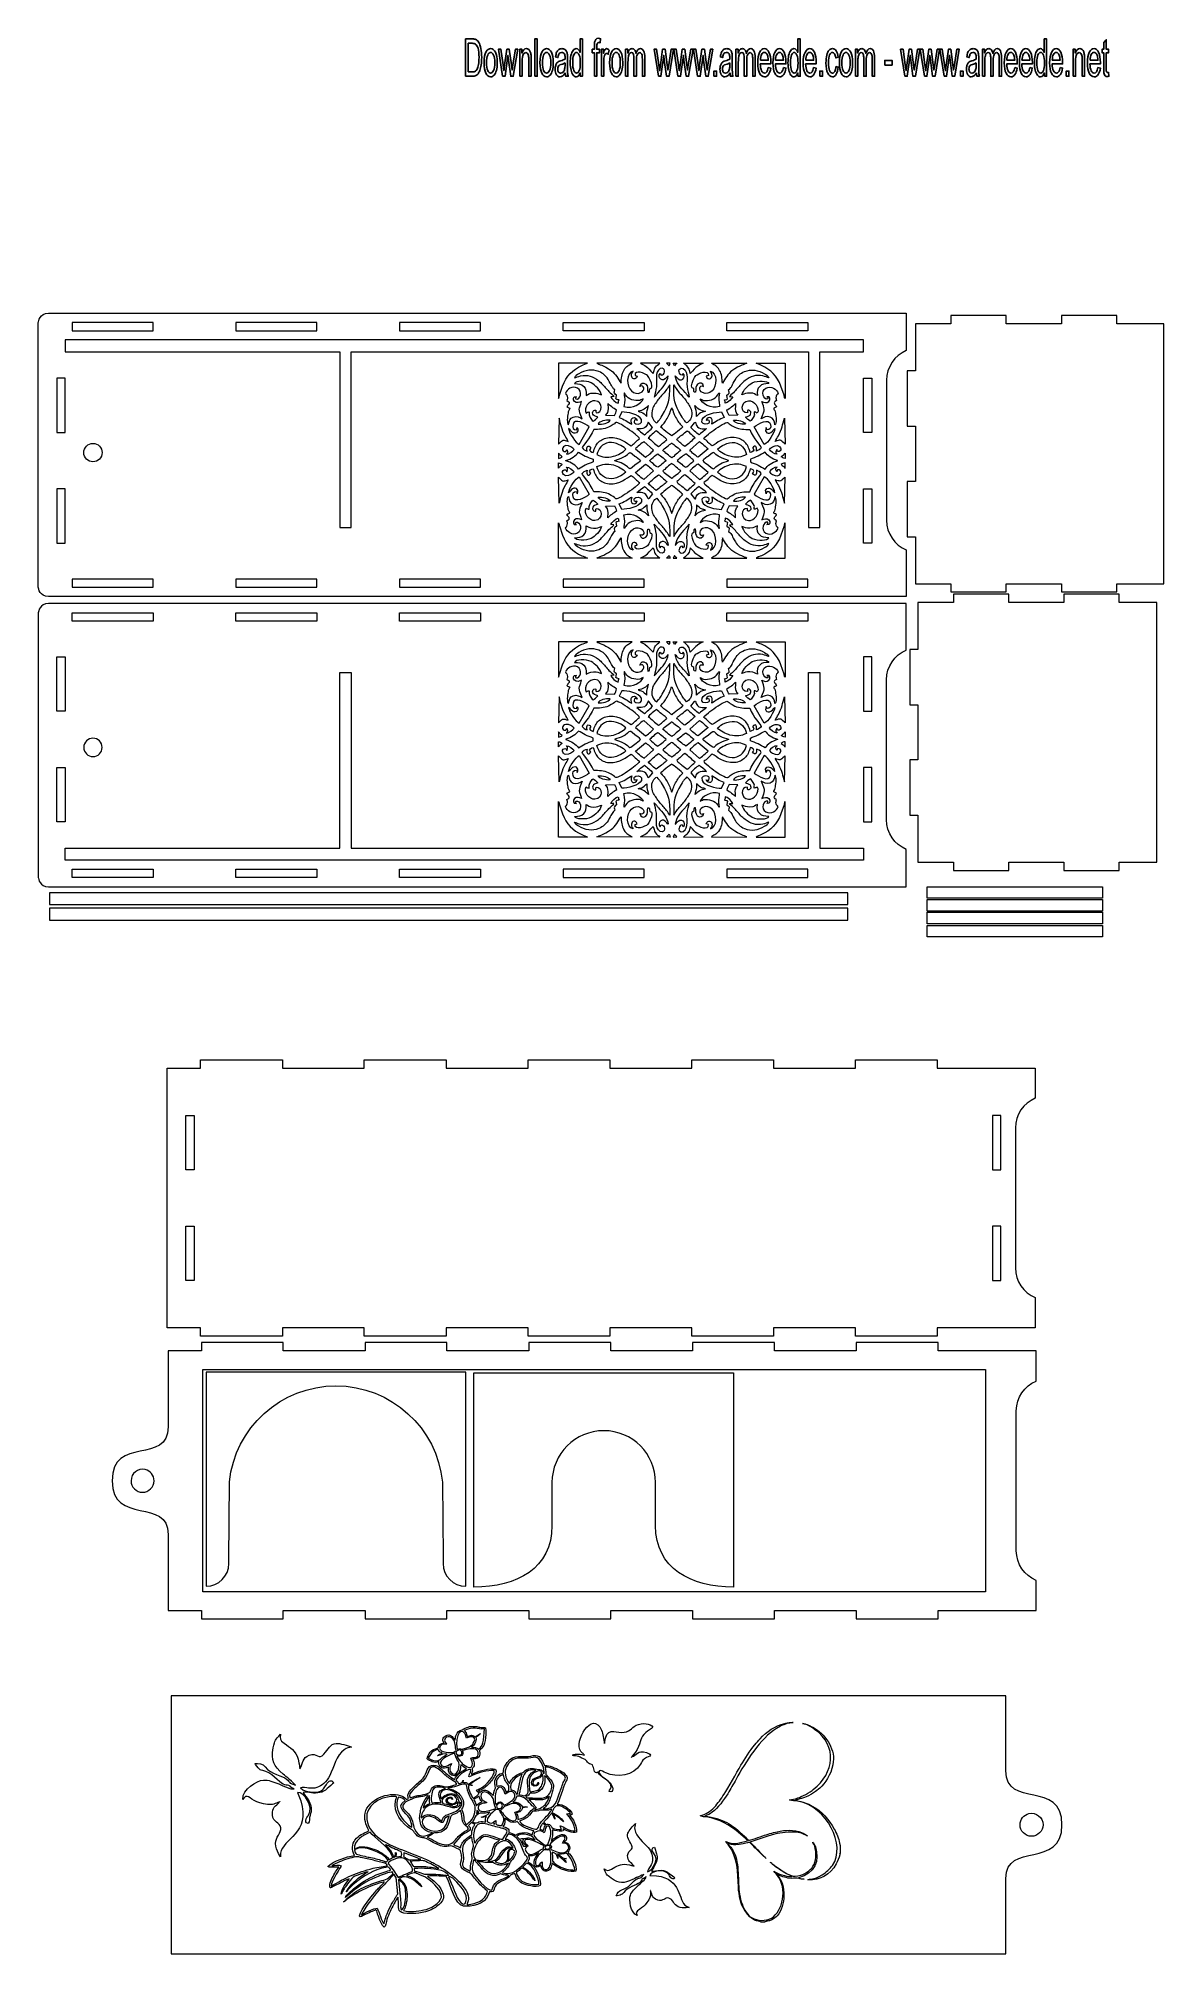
# Model space of a CAD drawing. Header units: millimetres. Extents: x 157 to 646, y -202 to 630.
import ezdxf

# ---------------------------------------------------------------- set-up
doc = ezdxf.new("R2010")
doc.units = ezdxf.units.MM
doc.header["$MEASUREMENT"] = 0
doc.layers.add('layer 1', color=7, linetype='Continuous')

msp = doc.modelspace()

# ---------------------------------------------------------------- linework, layer by layer
at = {"layer": 'layer 1', "color": 240, "lineweight": 9}
for points in [[(162.0286, 253.693), (508.8282, 253.693), (508.8282, 258.8336), (162.0286, 258.8336), (162.0286, 253.693)], [(162.0286, 246.9197), (508.8282, 246.9197), (508.8282, 252.0603), (162.0286, 252.0603), (162.0286, 246.9197)]]:
    msp.add_lwpolyline(points, close=True, dxfattribs=at)
at = {"layer": 'layer 1', "color": 250}
for points, knots in [([(342.7515, 613.3962), (342.7515, 613.3962), (342.7515, 629.622), (342.7515, 629.622), (342.7515, 629.622), (342.7515, 629.622), (345.6665, 629.622), (345.6665, 629.622), (345.6665, 629.622), (346.3243, 629.622), (346.8266, 629.5464), (347.1733, 629.3916), (347.1733, 629.3916), (347.6578, 629.1763), (348.0714, 628.7873), (348.4141, 628.2283), (348.4141, 628.2283), (348.8613, 627.5031), (349.1941, 626.5815), (349.4147, 625.456), (349.4147, 625.456), (349.6373, 624.3305), (349.7476, 623.0425), (349.7476, 621.596), (349.7476, 621.596), (349.7476, 620.3647), (349.6727, 619.2731), (349.523, 618.3213), (349.523, 618.3213), (349.3734, 617.3696), (349.1803, 616.5802), (348.9459, 615.957), (348.9459, 615.957), (348.7096, 615.3338), (348.4535, 614.8428), (348.1738, 614.4877), (348.1738, 614.4877), (347.8961, 614.1289), (347.5593, 613.857), (347.1654, 613.6719), (347.1654, 613.6719), (346.7695, 613.4868), (346.3165, 613.3962), (345.8044, 613.3962), (345.8044, 613.3962), (345.8044, 613.3962), (342.7515, 613.3962), (342.7515, 613.3962)], [0, 0, 0, 0, 0.07692308, 0.07692308, 0.07692308, 0.07692308, 0.15384615, 0.15384615, 0.15384615, 0.15384615, 0.23076923, 0.23076923, 0.23076923, 0.23076923, 0.30769231, 0.30769231, 0.30769231, 0.30769231, 0.38461538, 0.38461538, 0.38461538, 0.38461538, 0.46153846, 0.46153846, 0.46153846, 0.46153846, 0.53846154, 0.53846154, 0.53846154, 0.53846154, 0.61538462, 0.61538462, 0.61538462, 0.61538462, 0.69230769, 0.69230769, 0.69230769, 0.69230769, 0.76923077, 0.76923077, 0.76923077, 0.76923077, 0.84615385, 0.84615385, 0.84615385, 0.84615385, 1, 1, 1, 1]), ([(343.8741, 615.2998), (343.8741, 615.2998), (345.6783, 615.2998), (345.6783, 615.2998), (345.6783, 615.2998), (346.2357, 615.2998), (346.673, 615.398), (346.9901, 615.5982), (346.9901, 615.5982), (347.3072, 615.7983), (347.5593, 616.0778), (347.7484, 616.4404), (347.7484, 616.4404), (348.0123, 616.9503), (348.2191, 617.6377), (348.3668, 618.4989), (348.3668, 618.4989), (348.5146, 619.36), (348.5894, 620.4024), (348.5894, 621.63), (348.5894, 621.63), (348.5894, 623.3296), (348.4436, 624.6364), (348.1541, 625.5504), (348.1541, 625.5504), (347.8646, 626.4644), (347.512, 627.0763), (347.0964, 627.386), (347.0964, 627.386), (346.7971, 627.6089), (346.3145, 627.7184), (345.6487, 627.7184), (345.6487, 627.7184), (345.6487, 627.7184), (343.8741, 627.7184), (343.8741, 627.7184), (343.8741, 627.7184), (343.8741, 627.7184), (343.8741, 615.2998), (343.8741, 615.2998)], [0, 0, 0, 0, 0.09090909, 0.09090909, 0.09090909, 0.09090909, 0.18181818, 0.18181818, 0.18181818, 0.18181818, 0.27272727, 0.27272727, 0.27272727, 0.27272727, 0.36363636, 0.36363636, 0.36363636, 0.36363636, 0.45454545, 0.45454545, 0.45454545, 0.45454545, 0.54545455, 0.54545455, 0.54545455, 0.54545455, 0.63636364, 0.63636364, 0.63636364, 0.63636364, 0.72727273, 0.72727273, 0.72727273, 0.72727273, 0.81818182, 0.81818182, 0.81818182, 0.81818182, 1, 1, 1, 1]), ([(350.7658, 619.2769), (350.7658, 621.4487), (351.081, 623.0576), (351.7132, 624.1039), (351.7132, 624.1039), (352.2391, 624.9726), (352.8832, 625.4069), (353.6415, 625.4069), (353.6415, 625.4069), (354.4825, 625.4069), (355.1719, 624.8781), (355.7076, 623.8206), (355.7076, 623.8206), (356.2414, 622.7668), (356.5093, 621.3051), (356.5093, 619.4431), (356.5093, 619.4431), (356.5093, 617.9323), (356.3911, 616.7464), (356.1548, 615.8814), (356.1548, 615.8814), (355.9184, 615.0165), (355.5737, 614.3442), (355.1207, 613.8645), (355.1207, 613.8645), (354.6697, 613.3849), (354.1752, 613.1469), (353.6415, 613.1469), (353.6415, 613.1469), (352.7827, 613.1469), (352.0894, 613.6719), (351.5596, 614.7257), (351.5596, 614.7257), (351.0297, 615.7795), (350.7658, 617.2978), (350.7658, 619.2769)], [0, 0, 0, 0, 0.1, 0.1, 0.1, 0.1, 0.2, 0.2, 0.2, 0.2, 0.3, 0.3, 0.3, 0.3, 0.4, 0.4, 0.4, 0.4, 0.5, 0.5, 0.5, 0.5, 0.6, 0.6, 0.6, 0.6, 0.7, 0.7, 0.7, 0.7, 0.8, 0.8, 0.8, 0.8, 1, 1, 1, 1]), ([(358.8315, 613.3962), (358.8315, 613.3962), (356.9781, 625.1576), (356.9781, 625.1576), (356.9781, 625.1576), (356.9781, 625.1576), (358.0653, 625.1576), (358.0653, 625.1576), (358.0653, 625.1576), (358.0653, 625.1576), (359.0442, 618.3704), (359.0442, 618.3704), (359.0442, 618.3704), (359.0442, 618.3704), (359.3908, 615.8437), (359.3908, 615.8437), (359.3908, 615.8437), (359.4047, 615.9683), (359.511, 616.7766), (359.7079, 618.2685), (359.7079, 618.2685), (359.7079, 618.2685), (360.679, 625.1576), (360.679, 625.1576), (360.679, 625.1576), (360.679, 625.1576), (361.7446, 625.1576), (361.7446, 625.1576), (361.7446, 625.1576), (361.7446, 625.1576), (362.6683, 618.3289), (362.6683, 618.3289), (362.6683, 618.3289), (362.6683, 618.3289), (362.9696, 616.0892), (362.9696, 616.0892), (362.9696, 616.0892), (362.9696, 616.0892), (363.3222, 618.3591), (363.3222, 618.3591), (363.3222, 618.3591), (363.3222, 618.3591), (364.3819, 625.1576), (364.3819, 625.1576), (364.3819, 625.1576), (364.3819, 625.1576), (365.3923, 625.1576), (365.3923, 625.1576), (365.3923, 625.1576), (365.3923, 625.1576), (363.468, 613.3962), (363.468, 613.3962), (363.468, 613.3962), (363.468, 613.3962), (362.3926, 613.3962), (362.3926, 613.3962), (362.3926, 613.3962), (362.3926, 613.3962), (361.4196, 620.4327), (361.4196, 620.4327), (361.4196, 620.4327), (361.4196, 620.4327), (361.1734, 622.4458), (361.1734, 622.4458), (361.1734, 622.4458), (361.1734, 622.4458), (359.9325, 613.3962), (359.9325, 613.3962), (359.9325, 613.3962), (359.9325, 613.3962), (358.8315, 613.3962), (358.8315, 613.3962)], [0, 0, 0, 0, 0.05263158, 0.05263158, 0.05263158, 0.05263158, 0.10526316, 0.10526316, 0.10526316, 0.10526316, 0.15789474, 0.15789474, 0.15789474, 0.15789474, 0.21052632, 0.21052632, 0.21052632, 0.21052632, 0.26315789, 0.26315789, 0.26315789, 0.26315789, 0.31578947, 0.31578947, 0.31578947, 0.31578947, 0.36842105, 0.36842105, 0.36842105, 0.36842105, 0.42105263, 0.42105263, 0.42105263, 0.42105263, 0.47368421, 0.47368421, 0.47368421, 0.47368421, 0.52631579, 0.52631579, 0.52631579, 0.52631579, 0.57894737, 0.57894737, 0.57894737, 0.57894737, 0.63157895, 0.63157895, 0.63157895, 0.63157895, 0.68421053, 0.68421053, 0.68421053, 0.68421053, 0.73684211, 0.73684211, 0.73684211, 0.73684211, 0.78947368, 0.78947368, 0.78947368, 0.78947368, 0.84210526, 0.84210526, 0.84210526, 0.84210526, 0.89473684, 0.89473684, 0.89473684, 0.89473684, 1, 1, 1, 1]), ([(366.2629, 613.3962), (366.2629, 613.3962), (366.2629, 625.1576), (366.2629, 625.1576), (366.2629, 625.1576), (366.2629, 625.1576), (367.1964, 625.1576), (367.1964, 625.1576), (367.1964, 625.1576), (367.1964, 625.1576), (367.1964, 623.4882), (367.1964, 623.4882), (367.1964, 623.4882), (367.6455, 624.7686), (368.2955, 625.4069), (369.1444, 625.4069), (369.1444, 625.4069), (369.5147, 625.4069), (369.8535, 625.2785), (370.1627, 625.0254), (370.1627, 625.0254), (370.4719, 624.7724), (370.7044, 624.4362), (370.858, 624.0245), (370.858, 624.0245), (371.0116, 623.6129), (371.1199, 623.1218), (371.181, 622.5553), (371.181, 622.5553), (371.2184, 622.1852), (371.2381, 621.5393), (371.2381, 620.6177), (371.2381, 620.6177), (371.2381, 620.6177), (371.2381, 613.3962), (371.2381, 613.3962), (371.2381, 613.3962), (371.2381, 613.3962), (370.1982, 613.3962), (370.1982, 613.3962), (370.1982, 613.3962), (370.1982, 613.3962), (370.1982, 620.5422), (370.1982, 620.5422), (370.1982, 620.5422), (370.1982, 621.3542), (370.1588, 621.9623), (370.078, 622.3627), (370.078, 622.3627), (369.9973, 622.763), (369.8535, 623.0841), (369.6486, 623.3258), (369.6486, 623.3258), (369.4438, 623.5637), (369.2015, 623.6846), (368.9258, 623.6846), (368.9258, 623.6846), (368.4846, 623.6846), (368.1044, 623.4164), (367.7834, 622.8763), (367.7834, 622.8763), (367.4623, 622.34), (367.3028, 621.3165), (367.3028, 619.8132), (367.3028, 619.8132), (367.3028, 619.8132), (367.3028, 613.3962), (367.3028, 613.3962), (367.3028, 613.3962), (367.3028, 613.3962), (366.2629, 613.3962), (366.2629, 613.3962)], [0, 0, 0, 0, 0.05263158, 0.05263158, 0.05263158, 0.05263158, 0.10526316, 0.10526316, 0.10526316, 0.10526316, 0.15789474, 0.15789474, 0.15789474, 0.15789474, 0.21052632, 0.21052632, 0.21052632, 0.21052632, 0.26315789, 0.26315789, 0.26315789, 0.26315789, 0.31578947, 0.31578947, 0.31578947, 0.31578947, 0.36842105, 0.36842105, 0.36842105, 0.36842105, 0.42105263, 0.42105263, 0.42105263, 0.42105263, 0.47368421, 0.47368421, 0.47368421, 0.47368421, 0.52631579, 0.52631579, 0.52631579, 0.52631579, 0.57894737, 0.57894737, 0.57894737, 0.57894737, 0.63157895, 0.63157895, 0.63157895, 0.63157895, 0.68421053, 0.68421053, 0.68421053, 0.68421053, 0.73684211, 0.73684211, 0.73684211, 0.73684211, 0.78947368, 0.78947368, 0.78947368, 0.78947368, 0.84210526, 0.84210526, 0.84210526, 0.84210526, 0.89473684, 0.89473684, 0.89473684, 0.89473684, 1, 1, 1, 1]), ([(372.8118, 613.3962), (372.8118, 613.3962), (372.8118, 629.622), (372.8118, 629.622), (372.8118, 629.622), (372.8118, 629.622), (373.8518, 629.622), (373.8518, 629.622), (373.8518, 629.622), (373.8518, 629.622), (373.8518, 613.3962), (373.8518, 613.3962), (373.8518, 613.3962), (373.8518, 613.3962), (372.8118, 613.3962), (372.8118, 613.3962)], [0, 0, 0, 0, 0.2, 0.2, 0.2, 0.2, 0.4, 0.4, 0.4, 0.4, 0.6, 0.6, 0.6, 0.6, 1, 1, 1, 1]), ([(375.071, 619.2769), (375.071, 621.4487), (375.3862, 623.0576), (376.0184, 624.1039), (376.0184, 624.1039), (376.5443, 624.9726), (377.1884, 625.4069), (377.9467, 625.4069), (377.9467, 625.4069), (378.7877, 625.4069), (379.4771, 624.8781), (380.0128, 623.8206), (380.0128, 623.8206), (380.5466, 622.7668), (380.8145, 621.3051), (380.8145, 619.4431), (380.8145, 619.4431), (380.8145, 617.9323), (380.6963, 616.7464), (380.46, 615.8814), (380.46, 615.8814), (380.2236, 615.0165), (379.8789, 614.3442), (379.4259, 613.8645), (379.4259, 613.8645), (378.9749, 613.3849), (378.4805, 613.1469), (377.9467, 613.1469), (377.9467, 613.1469), (377.0879, 613.1469), (376.3946, 613.6719), (375.8648, 614.7257), (375.8648, 614.7257), (375.335, 615.7795), (375.071, 617.2978), (375.071, 619.2769)], [0, 0, 0, 0, 0.1, 0.1, 0.1, 0.1, 0.2, 0.2, 0.2, 0.2, 0.3, 0.3, 0.3, 0.3, 0.4, 0.4, 0.4, 0.4, 0.5, 0.5, 0.5, 0.5, 0.6, 0.6, 0.6, 0.6, 0.7, 0.7, 0.7, 0.7, 0.8, 0.8, 0.8, 0.8, 1, 1, 1, 1]), ([(386.0399, 614.8692), (385.6539, 614.2385), (385.2816, 613.7966), (384.9251, 613.5359), (384.9251, 613.5359), (384.5686, 613.2753), (384.1865, 613.1469), (383.7768, 613.1469), (383.7768, 613.1469), (383.1032, 613.1469), (382.5852, 613.4604), (382.2228, 614.0912), (382.2228, 614.0912), (381.8604, 614.7181), (381.6791, 615.5226), (381.6791, 616.5009), (381.6791, 616.5009), (381.6791, 617.0749), (381.7481, 617.5999), (381.884, 618.0758), (381.884, 618.0758), (382.0219, 618.5517), (382.2011, 618.9294), (382.4217, 619.2165), (382.4217, 619.2165), (382.6443, 619.5035), (382.8924, 619.7226), (383.1702, 619.8699), (383.1702, 619.8699), (383.375, 619.9719), (383.6843, 620.0701), (384.0959, 620.1683), (384.0959, 620.1683), (384.9349, 620.3571), (385.5554, 620.5875), (385.9513, 620.8519), (385.9513, 620.8519), (385.9552, 621.1238), (385.9572, 621.2976), (385.9572, 621.3693), (385.9572, 621.3693), (385.9572, 622.1776), (385.8587, 622.7479), (385.6617, 623.0803), (385.6617, 623.0803), (385.3958, 623.5298), (385, 623.7526), (384.476, 623.7526), (384.476, 623.7526), (383.9856, 623.7526), (383.6232, 623.5864), (383.3908, 623.2578), (383.3908, 623.2578), (383.1564, 622.9292), (382.985, 622.3476), (382.8728, 621.5091), (382.8728, 621.5091), (382.8728, 621.5091), (381.8564, 621.781), (381.8564, 621.781), (381.8564, 621.781), (381.949, 622.6157), (382.1007, 623.2918), (382.3134, 623.8055), (382.3134, 623.8055), (382.5261, 624.3191), (382.8333, 624.7119), (383.2352, 624.9914), (383.2352, 624.9914), (383.635, 625.2672), (384.1018, 625.4069), (384.6297, 625.4069), (384.6297, 625.4069), (385.1536, 625.4069), (385.581, 625.2898), (385.9099, 625.0519), (385.9099, 625.0519), (386.2369, 624.8139), (386.4791, 624.5193), (386.6328, 624.1605), (386.6328, 624.1605), (386.7864, 623.8017), (386.8947, 623.3485), (386.9577, 622.8008), (386.9577, 622.8008), (386.9913, 622.4609), (387.0089, 621.849), (387.0089, 620.969), (387.0089, 620.969), (387.0089, 620.969), (387.0089, 618.3251), (387.0089, 618.3251), (387.0089, 618.3251), (387.0089, 616.4782), (387.0306, 615.3111), (387.074, 614.8163), (387.074, 614.8163), (387.1153, 614.3216), (387.202, 613.8494), (387.328, 613.3962), (387.328, 613.3962), (387.328, 613.3962), (386.2408, 613.3962), (386.2408, 613.3962), (386.2408, 613.3962), (386.1364, 613.8154), (386.0694, 614.3064), (386.0399, 614.8692)], [0, 0, 0, 0, 0.03571429, 0.03571429, 0.03571429, 0.03571429, 0.07142857, 0.07142857, 0.07142857, 0.07142857, 0.10714286, 0.10714286, 0.10714286, 0.10714286, 0.14285714, 0.14285714, 0.14285714, 0.14285714, 0.17857143, 0.17857143, 0.17857143, 0.17857143, 0.21428571, 0.21428571, 0.21428571, 0.21428571, 0.25, 0.25, 0.25, 0.25, 0.28571429, 0.28571429, 0.28571429, 0.28571429, 0.32142857, 0.32142857, 0.32142857, 0.32142857, 0.35714286, 0.35714286, 0.35714286, 0.35714286, 0.39285714, 0.39285714, 0.39285714, 0.39285714, 0.42857143, 0.42857143, 0.42857143, 0.42857143, 0.46428571, 0.46428571, 0.46428571, 0.46428571, 0.5, 0.5, 0.5, 0.5, 0.53571429, 0.53571429, 0.53571429, 0.53571429, 0.57142857, 0.57142857, 0.57142857, 0.57142857, 0.60714286, 0.60714286, 0.60714286, 0.60714286, 0.64285714, 0.64285714, 0.64285714, 0.64285714, 0.67857143, 0.67857143, 0.67857143, 0.67857143, 0.71428571, 0.71428571, 0.71428571, 0.71428571, 0.75, 0.75, 0.75, 0.75, 0.78571429, 0.78571429, 0.78571429, 0.78571429, 0.82142857, 0.82142857, 0.82142857, 0.82142857, 0.85714286, 0.85714286, 0.85714286, 0.85714286, 0.89285714, 0.89285714, 0.89285714, 0.89285714, 0.92857143, 0.92857143, 0.92857143, 0.92857143, 1, 1, 1, 1]), ([(392.5653, 613.3962), (392.5653, 613.3962), (392.5653, 614.8881), (392.5653, 614.8881), (392.5653, 614.8881), (392.1773, 613.7286), (391.6061, 613.1469), (390.8517, 613.1469), (390.8517, 613.1469), (390.3632, 613.1469), (389.9142, 613.4038), (389.5064, 613.9212), (389.5064, 613.9212), (389.0968, 614.4349), (388.7796, 615.1563), (388.5532, 616.0778), (388.5532, 616.0778), (388.3286, 617.0032), (388.2163, 618.0645), (388.2163, 619.2656), (388.2163, 619.2656), (388.2163, 620.4364), (388.3188, 621.4978), (388.5217, 622.4533), (388.5217, 622.4533), (388.7265, 623.4051), (389.0318, 624.1378), (389.4395, 624.644), (389.4395, 624.644), (389.8452, 625.1538), (390.3022, 625.4069), (390.8044, 625.4069), (390.8044, 625.4069), (391.1747, 625.4069), (391.5037, 625.2558), (391.7912, 624.9574), (391.7912, 624.9574), (392.0788, 624.6591), (392.3132, 624.2663), (392.4944, 623.7866), (392.4944, 623.7866), (392.4944, 623.7866), (392.4944, 629.622), (392.4944, 629.622), (392.4944, 629.622), (392.4944, 629.622), (393.5343, 629.622), (393.5343, 629.622), (393.5343, 629.622), (393.5343, 629.622), (393.5343, 613.3962), (393.5343, 613.3962), (393.5343, 613.3962), (393.5343, 613.3962), (392.5653, 613.3962), (392.5653, 613.3962)], [0, 0, 0, 0, 0.06666667, 0.06666667, 0.06666667, 0.06666667, 0.13333333, 0.13333333, 0.13333333, 0.13333333, 0.2, 0.2, 0.2, 0.2, 0.26666667, 0.26666667, 0.26666667, 0.26666667, 0.33333333, 0.33333333, 0.33333333, 0.33333333, 0.4, 0.4, 0.4, 0.4, 0.46666667, 0.46666667, 0.46666667, 0.46666667, 0.53333333, 0.53333333, 0.53333333, 0.53333333, 0.6, 0.6, 0.6, 0.6, 0.66666667, 0.66666667, 0.66666667, 0.66666667, 0.73333333, 0.73333333, 0.73333333, 0.73333333, 0.8, 0.8, 0.8, 0.8, 0.86666667, 0.86666667, 0.86666667, 0.86666667, 1, 1, 1, 1]), ([(398.7106, 613.3962), (398.7106, 613.3962), (398.7106, 623.6166), (398.7106, 623.6166), (398.7106, 623.6166), (398.7106, 623.6166), (397.7888, 623.6166), (397.7888, 623.6166), (397.7888, 623.6166), (397.7888, 623.6166), (397.7888, 625.1576), (397.7888, 625.1576), (397.7888, 625.1576), (397.7888, 625.1576), (398.7106, 625.1576), (398.7106, 625.1576), (398.7106, 625.1576), (398.7106, 625.1576), (398.7106, 626.404), (398.7106, 626.404), (398.7106, 626.404), (398.7106, 627.1934), (398.746, 627.7788), (398.8189, 628.1603), (398.8189, 628.1603), (398.9193, 628.674), (399.0926, 629.0932), (399.3447, 629.4142), (399.3447, 629.4142), (399.5949, 629.7353), (399.9475, 629.8939), (400.4005, 629.8939), (400.4005, 629.8939), (400.694, 629.8939), (401.017, 629.8259), (401.3715, 629.6937), (401.3715, 629.6937), (401.3715, 629.6937), (401.2159, 627.9488), (401.2159, 627.9488), (401.2159, 627.9488), (400.9993, 628.0206), (400.7964, 628.0583), (400.6033, 628.0583), (400.6033, 628.0583), (400.2882, 628.0583), (400.0656, 627.9299), (399.9337, 627.6731), (399.9337, 627.6731), (399.8037, 627.4162), (399.7387, 626.9366), (399.7387, 626.2341), (399.7387, 626.2341), (399.7387, 626.2341), (399.7387, 625.1576), (399.7387, 625.1576), (399.7387, 625.1576), (399.7387, 625.1576), (400.9323, 625.1576), (400.9323, 625.1576), (400.9323, 625.1576), (400.9323, 625.1576), (400.9323, 623.6166), (400.9323, 623.6166), (400.9323, 623.6166), (400.9323, 623.6166), (399.7505, 623.6166), (399.7505, 623.6166), (399.7505, 623.6166), (399.7505, 623.6166), (399.7505, 613.3962), (399.7505, 613.3962), (399.7505, 613.3962), (399.7505, 613.3962), (398.7106, 613.3962), (398.7106, 613.3962)], [0, 0, 0, 0, 0.05, 0.05, 0.05, 0.05, 0.1, 0.1, 0.1, 0.1, 0.15, 0.15, 0.15, 0.15, 0.2, 0.2, 0.2, 0.2, 0.25, 0.25, 0.25, 0.25, 0.3, 0.3, 0.3, 0.3, 0.35, 0.35, 0.35, 0.35, 0.4, 0.4, 0.4, 0.4, 0.45, 0.45, 0.45, 0.45, 0.5, 0.5, 0.5, 0.5, 0.55, 0.55, 0.55, 0.55, 0.6, 0.6, 0.6, 0.6, 0.65, 0.65, 0.65, 0.65, 0.7, 0.7, 0.7, 0.7, 0.75, 0.75, 0.75, 0.75, 0.8, 0.8, 0.8, 0.8, 0.85, 0.85, 0.85, 0.85, 0.9, 0.9, 0.9, 0.9, 1, 1, 1, 1]), ([(401.7339, 613.3962), (401.7339, 613.3962), (401.7339, 625.1576), (401.7339, 625.1576), (401.7339, 625.1576), (401.7339, 625.1576), (402.6675, 625.1576), (402.6675, 625.1576), (402.6675, 625.1576), (402.6675, 625.1576), (402.6675, 623.356), (402.6675, 623.356), (402.6675, 623.356), (402.9059, 624.1907), (403.1264, 624.7422), (403.3293, 625.0065), (403.3293, 625.0065), (403.5322, 625.2747), (403.7548, 625.4069), (403.997, 625.4069), (403.997, 625.4069), (404.3476, 625.4069), (404.7042, 625.1954), (405.0665, 624.7762), (405.0665, 624.7762), (405.0665, 624.7762), (404.6962, 622.9368), (404.6962, 622.9368), (404.6962, 622.9368), (404.4441, 623.2087), (404.192, 623.3447), (403.9399, 623.3447), (403.9399, 623.3447), (403.7134, 623.3447), (403.5105, 623.2125), (403.3313, 622.9519), (403.3313, 622.9519), (403.1521, 622.6913), (403.024, 622.3287), (402.9472, 621.8641), (402.9472, 621.8641), (402.831, 621.1578), (402.7739, 620.3836), (402.7739, 619.5413), (402.7739, 619.5413), (402.7739, 619.5413), (402.7739, 613.3962), (402.7739, 613.3962), (402.7739, 613.3962), (402.7739, 613.3962), (401.7339, 613.3962), (401.7339, 613.3962)], [0, 0, 0, 0, 0.07142857, 0.07142857, 0.07142857, 0.07142857, 0.14285714, 0.14285714, 0.14285714, 0.14285714, 0.21428571, 0.21428571, 0.21428571, 0.21428571, 0.28571429, 0.28571429, 0.28571429, 0.28571429, 0.35714286, 0.35714286, 0.35714286, 0.35714286, 0.42857143, 0.42857143, 0.42857143, 0.42857143, 0.5, 0.5, 0.5, 0.5, 0.57142857, 0.57142857, 0.57142857, 0.57142857, 0.64285714, 0.64285714, 0.64285714, 0.64285714, 0.71428571, 0.71428571, 0.71428571, 0.71428571, 0.78571429, 0.78571429, 0.78571429, 0.78571429, 0.85714286, 0.85714286, 0.85714286, 0.85714286, 1, 1, 1, 1]), ([(405.291, 619.2769), (405.291, 621.4487), (405.6062, 623.0576), (406.2384, 624.1039), (406.2384, 624.1039), (406.7643, 624.9726), (407.4084, 625.4069), (408.1667, 625.4069), (408.1667, 625.4069), (409.0077, 625.4069), (409.6971, 624.8781), (410.2328, 623.8206), (410.2328, 623.8206), (410.7666, 622.7668), (411.0345, 621.3051), (411.0345, 619.4431), (411.0345, 619.4431), (411.0345, 617.9323), (410.9163, 616.7464), (410.68, 615.8814), (410.68, 615.8814), (410.4436, 615.0165), (410.0989, 614.3442), (409.6459, 613.8645), (409.6459, 613.8645), (409.1949, 613.3849), (408.7005, 613.1469), (408.1667, 613.1469), (408.1667, 613.1469), (407.3079, 613.1469), (406.6146, 613.6719), (406.0848, 614.7257), (406.0848, 614.7257), (405.555, 615.7795), (405.291, 617.2978), (405.291, 619.2769)], [0, 0, 0, 0, 0.1, 0.1, 0.1, 0.1, 0.2, 0.2, 0.2, 0.2, 0.3, 0.3, 0.3, 0.3, 0.4, 0.4, 0.4, 0.4, 0.5, 0.5, 0.5, 0.5, 0.6, 0.6, 0.6, 0.6, 0.7, 0.7, 0.7, 0.7, 0.8, 0.8, 0.8, 0.8, 1, 1, 1, 1]), ([(412.2537, 613.3962), (412.2537, 613.3962), (412.2537, 625.1576), (412.2537, 625.1576), (412.2537, 625.1576), (412.2537, 625.1576), (413.1873, 625.1576), (413.1873, 625.1576), (413.1873, 625.1576), (413.1873, 625.1576), (413.1873, 623.4958), (413.1873, 623.4958), (413.1873, 623.4958), (413.3783, 624.0699), (413.6344, 624.5344), (413.9535, 624.8819), (413.9535, 624.8819), (414.2725, 625.2332), (414.635, 625.4069), (415.0427, 625.4069), (415.0427, 625.4069), (415.4957, 625.4069), (415.868, 625.2256), (416.1575, 624.8668), (416.1575, 624.8668), (416.447, 624.5042), (416.6519, 624.0019), (416.77, 623.3522), (416.77, 623.3522), (417.2585, 624.7233), (417.8908, 625.4069), (418.6707, 625.4069), (418.6707, 625.4069), (419.2813, 625.4069), (419.752, 625.0859), (420.079, 624.44), (420.079, 624.44), (420.4079, 623.7941), (420.5734, 622.8008), (420.5734, 621.46), (420.5734, 621.46), (420.5734, 621.46), (420.5734, 613.3962), (420.5734, 613.3962), (420.5734, 613.3962), (420.5734, 613.3962), (419.5334, 613.3962), (419.5334, 613.3962), (419.5334, 613.3962), (419.5334, 613.3962), (419.5334, 620.799), (419.5334, 620.799), (419.5334, 620.799), (419.5334, 621.5922), (419.498, 622.1663), (419.431, 622.5175), (419.431, 622.5175), (419.3641, 622.8688), (419.2419, 623.1483), (419.0627, 623.3636), (419.0627, 623.3636), (418.8854, 623.5789), (418.6766, 623.6846), (418.4383, 623.6846), (418.4383, 623.6846), (418.005, 623.6846), (417.6465, 623.4089), (417.3609, 622.8612), (417.3609, 622.8612), (417.0753, 622.3098), (416.9335, 621.4298), (416.9335, 620.2211), (416.9335, 620.2211), (416.9335, 620.2211), (416.9335, 613.3962), (416.9335, 613.3962), (416.9335, 613.3962), (416.9335, 613.3962), (415.8936, 613.3962), (415.8936, 613.3962), (415.8936, 613.3962), (415.8936, 613.3962), (415.8936, 621.0294), (415.8936, 621.0294), (415.8936, 621.0294), (415.8936, 621.9132), (415.8089, 622.578), (415.6394, 623.0199), (415.6394, 623.0199), (415.4701, 623.4618), (415.1924, 623.6846), (414.8083, 623.6846), (414.8083, 623.6846), (414.5168, 623.6846), (414.2469, 623.5373), (413.9988, 623.2427), (413.9988, 623.2427), (413.7506, 622.9481), (413.5714, 622.5175), (413.4591, 621.9472), (413.4591, 621.9472), (413.3488, 621.3807), (413.2936, 620.5611), (413.2936, 619.4922), (413.2936, 619.4922), (413.2936, 619.4922), (413.2936, 613.3962), (413.2936, 613.3962), (413.2936, 613.3962), (413.2936, 613.3962), (412.2537, 613.3962), (412.2537, 613.3962)], [0, 0, 0, 0, 0.03448276, 0.03448276, 0.03448276, 0.03448276, 0.06896552, 0.06896552, 0.06896552, 0.06896552, 0.10344828, 0.10344828, 0.10344828, 0.10344828, 0.13793103, 0.13793103, 0.13793103, 0.13793103, 0.17241379, 0.17241379, 0.17241379, 0.17241379, 0.20689655, 0.20689655, 0.20689655, 0.20689655, 0.24137931, 0.24137931, 0.24137931, 0.24137931, 0.27586207, 0.27586207, 0.27586207, 0.27586207, 0.31034483, 0.31034483, 0.31034483, 0.31034483, 0.34482759, 0.34482759, 0.34482759, 0.34482759, 0.37931034, 0.37931034, 0.37931034, 0.37931034, 0.4137931, 0.4137931, 0.4137931, 0.4137931, 0.44827586, 0.44827586, 0.44827586, 0.44827586, 0.48275862, 0.48275862, 0.48275862, 0.48275862, 0.51724138, 0.51724138, 0.51724138, 0.51724138, 0.55172414, 0.55172414, 0.55172414, 0.55172414, 0.5862069, 0.5862069, 0.5862069, 0.5862069, 0.62068966, 0.62068966, 0.62068966, 0.62068966, 0.65517241, 0.65517241, 0.65517241, 0.65517241, 0.68965517, 0.68965517, 0.68965517, 0.68965517, 0.72413793, 0.72413793, 0.72413793, 0.72413793, 0.75862069, 0.75862069, 0.75862069, 0.75862069, 0.79310345, 0.79310345, 0.79310345, 0.79310345, 0.82758621, 0.82758621, 0.82758621, 0.82758621, 0.86206897, 0.86206897, 0.86206897, 0.86206897, 0.89655172, 0.89655172, 0.89655172, 0.89655172, 0.93103448, 0.93103448, 0.93103448, 0.93103448, 1, 1, 1, 1]), ([(426.4843, 613.3962), (426.4843, 613.3962), (424.6309, 625.1576), (424.6309, 625.1576), (424.6309, 625.1576), (424.6309, 625.1576), (425.7181, 625.1576), (425.7181, 625.1576), (425.7181, 625.1576), (425.7181, 625.1576), (426.697, 618.3704), (426.697, 618.3704), (426.697, 618.3704), (426.697, 618.3704), (427.0436, 615.8437), (427.0436, 615.8437), (427.0436, 615.8437), (427.0574, 615.9683), (427.1638, 616.7766), (427.3607, 618.2685), (427.3607, 618.2685), (427.3607, 618.2685), (428.3317, 625.1576), (428.3317, 625.1576), (428.3317, 625.1576), (428.3317, 625.1576), (429.3973, 625.1576), (429.3973, 625.1576), (429.3973, 625.1576), (429.3973, 625.1576), (430.3211, 618.3289), (430.3211, 618.3289), (430.3211, 618.3289), (430.3211, 618.3289), (430.6224, 616.0892), (430.6224, 616.0892), (430.6224, 616.0892), (430.6224, 616.0892), (430.975, 618.3591), (430.975, 618.3591), (430.975, 618.3591), (430.975, 618.3591), (432.0347, 625.1576), (432.0347, 625.1576), (432.0347, 625.1576), (432.0347, 625.1576), (433.0451, 625.1576), (433.0451, 625.1576), (433.0451, 625.1576), (433.0451, 625.1576), (431.1207, 613.3962), (431.1207, 613.3962), (431.1207, 613.3962), (431.1207, 613.3962), (430.0453, 613.3962), (430.0453, 613.3962), (430.0453, 613.3962), (430.0453, 613.3962), (429.0724, 620.4327), (429.0724, 620.4327), (429.0724, 620.4327), (429.0724, 620.4327), (428.8262, 622.4458), (428.8262, 622.4458), (428.8262, 622.4458), (428.8262, 622.4458), (427.5853, 613.3962), (427.5853, 613.3962), (427.5853, 613.3962), (427.5853, 613.3962), (426.4843, 613.3962), (426.4843, 613.3962)], [0, 0, 0, 0, 0.05263158, 0.05263158, 0.05263158, 0.05263158, 0.10526316, 0.10526316, 0.10526316, 0.10526316, 0.15789474, 0.15789474, 0.15789474, 0.15789474, 0.21052632, 0.21052632, 0.21052632, 0.21052632, 0.26315789, 0.26315789, 0.26315789, 0.26315789, 0.31578947, 0.31578947, 0.31578947, 0.31578947, 0.36842105, 0.36842105, 0.36842105, 0.36842105, 0.42105263, 0.42105263, 0.42105263, 0.42105263, 0.47368421, 0.47368421, 0.47368421, 0.47368421, 0.52631579, 0.52631579, 0.52631579, 0.52631579, 0.57894737, 0.57894737, 0.57894737, 0.57894737, 0.63157895, 0.63157895, 0.63157895, 0.63157895, 0.68421053, 0.68421053, 0.68421053, 0.68421053, 0.73684211, 0.73684211, 0.73684211, 0.73684211, 0.78947368, 0.78947368, 0.78947368, 0.78947368, 0.84210526, 0.84210526, 0.84210526, 0.84210526, 0.89473684, 0.89473684, 0.89473684, 0.89473684, 1, 1, 1, 1]), ([(435.0186, 613.3962), (435.0186, 613.3962), (433.1652, 625.1576), (433.1652, 625.1576), (433.1652, 625.1576), (433.1652, 625.1576), (434.2524, 625.1576), (434.2524, 625.1576), (434.2524, 625.1576), (434.2524, 625.1576), (435.2314, 618.3704), (435.2314, 618.3704), (435.2314, 618.3704), (435.2314, 618.3704), (435.578, 615.8437), (435.578, 615.8437), (435.578, 615.8437), (435.5918, 615.9683), (435.6981, 616.7766), (435.8951, 618.2685), (435.8951, 618.2685), (435.8951, 618.2685), (436.8661, 625.1576), (436.8661, 625.1576), (436.8661, 625.1576), (436.8661, 625.1576), (437.9317, 625.1576), (437.9317, 625.1576), (437.9317, 625.1576), (437.9317, 625.1576), (438.8555, 618.3289), (438.8555, 618.3289), (438.8555, 618.3289), (438.8555, 618.3289), (439.1568, 616.0892), (439.1568, 616.0892), (439.1568, 616.0892), (439.1568, 616.0892), (439.5094, 618.3591), (439.5094, 618.3591), (439.5094, 618.3591), (439.5094, 618.3591), (440.569, 625.1576), (440.569, 625.1576), (440.569, 625.1576), (440.569, 625.1576), (441.5795, 625.1576), (441.5795, 625.1576), (441.5795, 625.1576), (441.5795, 625.1576), (439.6551, 613.3962), (439.6551, 613.3962), (439.6551, 613.3962), (439.6551, 613.3962), (438.5797, 613.3962), (438.5797, 613.3962), (438.5797, 613.3962), (438.5797, 613.3962), (437.6067, 620.4327), (437.6067, 620.4327), (437.6067, 620.4327), (437.6067, 620.4327), (437.3605, 622.4458), (437.3605, 622.4458), (437.3605, 622.4458), (437.3605, 622.4458), (436.1197, 613.3962), (436.1197, 613.3962), (436.1197, 613.3962), (436.1197, 613.3962), (435.0186, 613.3962), (435.0186, 613.3962)], [0, 0, 0, 0, 0.05263158, 0.05263158, 0.05263158, 0.05263158, 0.10526316, 0.10526316, 0.10526316, 0.10526316, 0.15789474, 0.15789474, 0.15789474, 0.15789474, 0.21052632, 0.21052632, 0.21052632, 0.21052632, 0.26315789, 0.26315789, 0.26315789, 0.26315789, 0.31578947, 0.31578947, 0.31578947, 0.31578947, 0.36842105, 0.36842105, 0.36842105, 0.36842105, 0.42105263, 0.42105263, 0.42105263, 0.42105263, 0.47368421, 0.47368421, 0.47368421, 0.47368421, 0.52631579, 0.52631579, 0.52631579, 0.52631579, 0.57894737, 0.57894737, 0.57894737, 0.57894737, 0.63157895, 0.63157895, 0.63157895, 0.63157895, 0.68421053, 0.68421053, 0.68421053, 0.68421053, 0.73684211, 0.73684211, 0.73684211, 0.73684211, 0.78947368, 0.78947368, 0.78947368, 0.78947368, 0.84210526, 0.84210526, 0.84210526, 0.84210526, 0.89473684, 0.89473684, 0.89473684, 0.89473684, 1, 1, 1, 1]), ([(443.553, 613.3962), (443.553, 613.3962), (441.6996, 625.1576), (441.6996, 625.1576), (441.6996, 625.1576), (441.6996, 625.1576), (442.7868, 625.1576), (442.7868, 625.1576), (442.7868, 625.1576), (442.7868, 625.1576), (443.7657, 618.3704), (443.7657, 618.3704), (443.7657, 618.3704), (443.7657, 618.3704), (444.1124, 615.8437), (444.1124, 615.8437), (444.1124, 615.8437), (444.1262, 615.9683), (444.2325, 616.7766), (444.4295, 618.2685), (444.4295, 618.2685), (444.4295, 618.2685), (445.4005, 625.1576), (445.4005, 625.1576), (445.4005, 625.1576), (445.4005, 625.1576), (446.4661, 625.1576), (446.4661, 625.1576), (446.4661, 625.1576), (446.4661, 625.1576), (447.3899, 618.3289), (447.3899, 618.3289), (447.3899, 618.3289), (447.3899, 618.3289), (447.6912, 616.0892), (447.6912, 616.0892), (447.6912, 616.0892), (447.6912, 616.0892), (448.0437, 618.3591), (448.0437, 618.3591), (448.0437, 618.3591), (448.0437, 618.3591), (449.1034, 625.1576), (449.1034, 625.1576), (449.1034, 625.1576), (449.1034, 625.1576), (450.1138, 625.1576), (450.1138, 625.1576), (450.1138, 625.1576), (450.1138, 625.1576), (448.1895, 613.3962), (448.1895, 613.3962), (448.1895, 613.3962), (448.1895, 613.3962), (447.1141, 613.3962), (447.1141, 613.3962), (447.1141, 613.3962), (447.1141, 613.3962), (446.1411, 620.4327), (446.1411, 620.4327), (446.1411, 620.4327), (446.1411, 620.4327), (445.8949, 622.4458), (445.8949, 622.4458), (445.8949, 622.4458), (445.8949, 622.4458), (444.654, 613.3962), (444.654, 613.3962), (444.654, 613.3962), (444.654, 613.3962), (443.553, 613.3962), (443.553, 613.3962)], [0, 0, 0, 0, 0.05263158, 0.05263158, 0.05263158, 0.05263158, 0.10526316, 0.10526316, 0.10526316, 0.10526316, 0.15789474, 0.15789474, 0.15789474, 0.15789474, 0.21052632, 0.21052632, 0.21052632, 0.21052632, 0.26315789, 0.26315789, 0.26315789, 0.26315789, 0.31578947, 0.31578947, 0.31578947, 0.31578947, 0.36842105, 0.36842105, 0.36842105, 0.36842105, 0.42105263, 0.42105263, 0.42105263, 0.42105263, 0.47368421, 0.47368421, 0.47368421, 0.47368421, 0.52631579, 0.52631579, 0.52631579, 0.52631579, 0.57894737, 0.57894737, 0.57894737, 0.57894737, 0.63157895, 0.63157895, 0.63157895, 0.63157895, 0.68421053, 0.68421053, 0.68421053, 0.68421053, 0.73684211, 0.73684211, 0.73684211, 0.73684211, 0.78947368, 0.78947368, 0.78947368, 0.78947368, 0.84210526, 0.84210526, 0.84210526, 0.84210526, 0.89473684, 0.89473684, 0.89473684, 0.89473684, 1, 1, 1, 1]), ([(457.6221, 614.8692), (457.236, 614.2385), (456.8638, 613.7966), (456.5073, 613.5359), (456.5073, 613.5359), (456.1508, 613.2753), (455.7687, 613.1469), (455.359, 613.1469), (455.359, 613.1469), (454.6854, 613.1469), (454.1673, 613.4604), (453.805, 614.0912), (453.805, 614.0912), (453.4425, 614.7181), (453.2613, 615.5226), (453.2613, 616.5009), (453.2613, 616.5009), (453.2613, 617.0749), (453.3303, 617.5999), (453.4662, 618.0758), (453.4662, 618.0758), (453.604, 618.5517), (453.7833, 618.9294), (454.0039, 619.2165), (454.0039, 619.2165), (454.2264, 619.5035), (454.4746, 619.7226), (454.7524, 619.8699), (454.7524, 619.8699), (454.9572, 619.9719), (455.2664, 620.0701), (455.678, 620.1683), (455.678, 620.1683), (456.5171, 620.3571), (457.1376, 620.5875), (457.5334, 620.8519), (457.5334, 620.8519), (457.5374, 621.1238), (457.5394, 621.2976), (457.5394, 621.3693), (457.5394, 621.3693), (457.5394, 622.1776), (457.4409, 622.7479), (457.2439, 623.0803), (457.2439, 623.0803), (456.978, 623.5298), (456.5821, 623.7526), (456.0582, 623.7526), (456.0582, 623.7526), (455.5677, 623.7526), (455.2054, 623.5864), (454.9729, 623.2578), (454.9729, 623.2578), (454.7385, 622.9292), (454.5672, 622.3476), (454.4549, 621.5091), (454.4549, 621.5091), (454.4549, 621.5091), (453.4386, 621.781), (453.4386, 621.781), (453.4386, 621.781), (453.5312, 622.6157), (453.6828, 623.2918), (453.8955, 623.8055), (453.8955, 623.8055), (454.1083, 624.3191), (454.4155, 624.7119), (454.8173, 624.9914), (454.8173, 624.9914), (455.2172, 625.2672), (455.684, 625.4069), (456.2118, 625.4069), (456.2118, 625.4069), (456.7358, 625.4069), (457.1632, 625.2898), (457.4921, 625.0519), (457.4921, 625.0519), (457.8191, 624.8139), (458.0613, 624.5193), (458.215, 624.1605), (458.215, 624.1605), (458.3686, 623.8017), (458.4769, 623.3485), (458.5399, 622.8008), (458.5399, 622.8008), (458.5734, 622.4609), (458.5911, 621.849), (458.5911, 620.969), (458.5911, 620.969), (458.5911, 620.969), (458.5911, 618.3251), (458.5911, 618.3251), (458.5911, 618.3251), (458.5911, 616.4782), (458.6128, 615.3111), (458.6561, 614.8163), (458.6561, 614.8163), (458.6975, 614.3216), (458.7842, 613.8494), (458.9102, 613.3962), (458.9102, 613.3962), (458.9102, 613.3962), (457.823, 613.3962), (457.823, 613.3962), (457.823, 613.3962), (457.7186, 613.8154), (457.6516, 614.3064), (457.6221, 614.8692)], [0, 0, 0, 0, 0.03571429, 0.03571429, 0.03571429, 0.03571429, 0.07142857, 0.07142857, 0.07142857, 0.07142857, 0.10714286, 0.10714286, 0.10714286, 0.10714286, 0.14285714, 0.14285714, 0.14285714, 0.14285714, 0.17857143, 0.17857143, 0.17857143, 0.17857143, 0.21428571, 0.21428571, 0.21428571, 0.21428571, 0.25, 0.25, 0.25, 0.25, 0.28571429, 0.28571429, 0.28571429, 0.28571429, 0.32142857, 0.32142857, 0.32142857, 0.32142857, 0.35714286, 0.35714286, 0.35714286, 0.35714286, 0.39285714, 0.39285714, 0.39285714, 0.39285714, 0.42857143, 0.42857143, 0.42857143, 0.42857143, 0.46428571, 0.46428571, 0.46428571, 0.46428571, 0.5, 0.5, 0.5, 0.5, 0.53571429, 0.53571429, 0.53571429, 0.53571429, 0.57142857, 0.57142857, 0.57142857, 0.57142857, 0.60714286, 0.60714286, 0.60714286, 0.60714286, 0.64285714, 0.64285714, 0.64285714, 0.64285714, 0.67857143, 0.67857143, 0.67857143, 0.67857143, 0.71428571, 0.71428571, 0.71428571, 0.71428571, 0.75, 0.75, 0.75, 0.75, 0.78571429, 0.78571429, 0.78571429, 0.78571429, 0.82142857, 0.82142857, 0.82142857, 0.82142857, 0.85714286, 0.85714286, 0.85714286, 0.85714286, 0.89285714, 0.89285714, 0.89285714, 0.89285714, 0.92857143, 0.92857143, 0.92857143, 0.92857143, 1, 1, 1, 1]), ([(460.1885, 613.3962), (460.1885, 613.3962), (460.1885, 625.1576), (460.1885, 625.1576), (460.1885, 625.1576), (460.1885, 625.1576), (461.1221, 625.1576), (461.1221, 625.1576), (461.1221, 625.1576), (461.1221, 625.1576), (461.1221, 623.4958), (461.1221, 623.4958), (461.1221, 623.4958), (461.3132, 624.0699), (461.5692, 624.5344), (461.8883, 624.8819), (461.8883, 624.8819), (462.2074, 625.2332), (462.5698, 625.4069), (462.9775, 625.4069), (462.9775, 625.4069), (463.4305, 625.4069), (463.8028, 625.2256), (464.0923, 624.8668), (464.0923, 624.8668), (464.3818, 624.5042), (464.5867, 624.0019), (464.7049, 623.3522), (464.7049, 623.3522), (465.1933, 624.7233), (465.8256, 625.4069), (466.6056, 625.4069), (466.6056, 625.4069), (467.2161, 625.4069), (467.6869, 625.0859), (468.0138, 624.44), (468.0138, 624.44), (468.3427, 623.7941), (468.5082, 622.8008), (468.5082, 621.46), (468.5082, 621.46), (468.5082, 621.46), (468.5082, 613.3962), (468.5082, 613.3962), (468.5082, 613.3962), (468.5082, 613.3962), (467.4683, 613.3962), (467.4683, 613.3962), (467.4683, 613.3962), (467.4683, 613.3962), (467.4683, 620.799), (467.4683, 620.799), (467.4683, 620.799), (467.4683, 621.5922), (467.4328, 622.1663), (467.3658, 622.5175), (467.3658, 622.5175), (467.2989, 622.8688), (467.1768, 623.1483), (466.9975, 623.3636), (466.9975, 623.3636), (466.8203, 623.5789), (466.6115, 623.6846), (466.3731, 623.6846), (466.3731, 623.6846), (465.9398, 623.6846), (465.5814, 623.4089), (465.2958, 622.8612), (465.2958, 622.8612), (465.0101, 622.3098), (464.8683, 621.4298), (464.8683, 620.2211), (464.8683, 620.2211), (464.8683, 620.2211), (464.8683, 613.3962), (464.8683, 613.3962), (464.8683, 613.3962), (464.8683, 613.3962), (463.8284, 613.3962), (463.8284, 613.3962), (463.8284, 613.3962), (463.8284, 613.3962), (463.8284, 621.0294), (463.8284, 621.0294), (463.8284, 621.0294), (463.8284, 621.9132), (463.7437, 622.578), (463.5743, 623.0199), (463.5743, 623.0199), (463.4049, 623.4618), (463.1272, 623.6846), (462.7431, 623.6846), (462.7431, 623.6846), (462.4516, 623.6846), (462.1818, 623.5373), (461.9336, 623.2427), (461.9336, 623.2427), (461.6855, 622.9481), (461.5062, 622.5175), (461.3939, 621.9472), (461.3939, 621.9472), (461.2836, 621.3807), (461.2285, 620.5611), (461.2285, 619.4922), (461.2285, 619.4922), (461.2285, 619.4922), (461.2285, 613.3962), (461.2285, 613.3962), (461.2285, 613.3962), (461.2285, 613.3962), (460.1885, 613.3962), (460.1885, 613.3962)], [0, 0, 0, 0, 0.03448276, 0.03448276, 0.03448276, 0.03448276, 0.06896552, 0.06896552, 0.06896552, 0.06896552, 0.10344828, 0.10344828, 0.10344828, 0.10344828, 0.13793103, 0.13793103, 0.13793103, 0.13793103, 0.17241379, 0.17241379, 0.17241379, 0.17241379, 0.20689655, 0.20689655, 0.20689655, 0.20689655, 0.24137931, 0.24137931, 0.24137931, 0.24137931, 0.27586207, 0.27586207, 0.27586207, 0.27586207, 0.31034483, 0.31034483, 0.31034483, 0.31034483, 0.34482759, 0.34482759, 0.34482759, 0.34482759, 0.37931034, 0.37931034, 0.37931034, 0.37931034, 0.4137931, 0.4137931, 0.4137931, 0.4137931, 0.44827586, 0.44827586, 0.44827586, 0.44827586, 0.48275862, 0.48275862, 0.48275862, 0.48275862, 0.51724138, 0.51724138, 0.51724138, 0.51724138, 0.55172414, 0.55172414, 0.55172414, 0.55172414, 0.5862069, 0.5862069, 0.5862069, 0.5862069, 0.62068966, 0.62068966, 0.62068966, 0.62068966, 0.65517241, 0.65517241, 0.65517241, 0.65517241, 0.68965517, 0.68965517, 0.68965517, 0.68965517, 0.72413793, 0.72413793, 0.72413793, 0.72413793, 0.75862069, 0.75862069, 0.75862069, 0.75862069, 0.79310345, 0.79310345, 0.79310345, 0.79310345, 0.82758621, 0.82758621, 0.82758621, 0.82758621, 0.86206897, 0.86206897, 0.86206897, 0.86206897, 0.89655172, 0.89655172, 0.89655172, 0.89655172, 0.93103448, 0.93103448, 0.93103448, 0.93103448, 1, 1, 1, 1]), ([(474.2162, 617.2034), (474.2162, 617.2034), (475.2916, 616.9314), (475.2916, 616.9314), (475.2916, 616.9314), (475.1242, 615.7341), (474.811, 614.8012), (474.3541, 614.1403), (474.3541, 614.1403), (473.8971, 613.4793), (473.3141, 613.1469), (472.6031, 613.1469), (472.6031, 613.1469), (471.7089, 613.1469), (470.9998, 613.6757), (470.4759, 614.7332), (470.4759, 614.7332), (469.9519, 615.787), (469.69, 617.2714), (469.69, 619.1787), (469.69, 619.1787), (469.69, 621.1503), (469.9539, 622.6837), (470.4838, 623.7715), (470.4838, 623.7715), (471.0136, 624.863), (471.701, 625.4069), (472.546, 625.4069), (472.546, 625.4069), (473.3633, 625.4069), (474.0311, 624.8744), (474.5491, 623.8055), (474.5491, 623.8055), (475.0671, 622.7366), (475.3271, 621.2334), (475.3271, 619.2958), (475.3271, 619.2958), (475.3271, 619.1787), (475.3251, 619.0012), (475.3212, 618.767), (475.3212, 618.767), (475.3212, 618.767), (470.7536, 618.767), (470.7536, 618.767), (470.7536, 618.767), (470.793, 617.4791), (470.9821, 616.4895), (471.3248, 615.8059), (471.3248, 615.8059), (471.6655, 615.1223), (472.093, 614.7786), (472.6031, 614.7786), (472.6031, 614.7786), (472.9832, 614.7786), (473.3082, 614.9712), (473.5761, 615.3564), (473.5761, 615.3564), (473.8459, 615.7417), (474.0586, 616.3573), (474.2162, 617.2034)], [0, 0, 0, 0, 0.0625, 0.0625, 0.0625, 0.0625, 0.125, 0.125, 0.125, 0.125, 0.1875, 0.1875, 0.1875, 0.1875, 0.25, 0.25, 0.25, 0.25, 0.3125, 0.3125, 0.3125, 0.3125, 0.375, 0.375, 0.375, 0.375, 0.4375, 0.4375, 0.4375, 0.4375, 0.5, 0.5, 0.5, 0.5, 0.5625, 0.5625, 0.5625, 0.5625, 0.625, 0.625, 0.625, 0.625, 0.6875, 0.6875, 0.6875, 0.6875, 0.75, 0.75, 0.75, 0.75, 0.8125, 0.8125, 0.8125, 0.8125, 0.875, 0.875, 0.875, 0.875, 1, 1, 1, 1]), ([(480.7888, 617.2034), (480.7888, 617.2034), (481.8642, 616.9314), (481.8642, 616.9314), (481.8642, 616.9314), (481.6968, 615.7341), (481.3837, 614.8012), (480.9267, 614.1403), (480.9267, 614.1403), (480.4697, 613.4793), (479.8868, 613.1469), (479.1757, 613.1469), (479.1757, 613.1469), (478.2815, 613.1469), (477.5725, 613.6757), (477.0485, 614.7332), (477.0485, 614.7332), (476.5246, 615.787), (476.2627, 617.2714), (476.2627, 619.1787), (476.2627, 619.1787), (476.2627, 621.1503), (476.5266, 622.6837), (477.0564, 623.7715), (477.0564, 623.7715), (477.5862, 624.863), (478.2736, 625.4069), (479.1186, 625.4069), (479.1186, 625.4069), (479.936, 625.4069), (480.6037, 624.8744), (481.1217, 623.8055), (481.1217, 623.8055), (481.6397, 622.7366), (481.8997, 621.2334), (481.8997, 619.2958), (481.8997, 619.2958), (481.8997, 619.1787), (481.8977, 619.0012), (481.8938, 618.767), (481.8938, 618.767), (481.8938, 618.767), (477.3262, 618.767), (477.3262, 618.767), (477.3262, 618.767), (477.3656, 617.4791), (477.5547, 616.4895), (477.8975, 615.8059), (477.8975, 615.8059), (478.2382, 615.1223), (478.6656, 614.7786), (479.1757, 614.7786), (479.1757, 614.7786), (479.5558, 614.7786), (479.8808, 614.9712), (480.1487, 615.3564), (480.1487, 615.3564), (480.4185, 615.7417), (480.6313, 616.3573), (480.7888, 617.2034)], [0, 0, 0, 0, 0.0625, 0.0625, 0.0625, 0.0625, 0.125, 0.125, 0.125, 0.125, 0.1875, 0.1875, 0.1875, 0.1875, 0.25, 0.25, 0.25, 0.25, 0.3125, 0.3125, 0.3125, 0.3125, 0.375, 0.375, 0.375, 0.375, 0.4375, 0.4375, 0.4375, 0.4375, 0.5, 0.5, 0.5, 0.5, 0.5625, 0.5625, 0.5625, 0.5625, 0.625, 0.625, 0.625, 0.625, 0.6875, 0.6875, 0.6875, 0.6875, 0.75, 0.75, 0.75, 0.75, 0.8125, 0.8125, 0.8125, 0.8125, 0.875, 0.875, 0.875, 0.875, 1, 1, 1, 1]), ([(487.1369, 613.3962), (487.1369, 613.3962), (487.1369, 614.8881), (487.1369, 614.8881), (487.1369, 614.8881), (486.749, 613.7286), (486.1778, 613.1469), (485.4234, 613.1469), (485.4234, 613.1469), (484.9349, 613.1469), (484.4859, 613.4038), (484.0781, 613.9212), (484.0781, 613.9212), (483.6684, 614.4349), (483.3513, 615.1563), (483.1248, 616.0778), (483.1248, 616.0778), (482.9003, 617.0032), (482.788, 618.0645), (482.788, 619.2656), (482.788, 619.2656), (482.788, 620.4364), (482.8904, 621.4978), (483.0933, 622.4533), (483.0933, 622.4533), (483.2982, 623.4051), (483.6035, 624.1378), (484.0112, 624.644), (484.0112, 624.644), (484.4169, 625.1538), (484.8738, 625.4069), (485.3761, 625.4069), (485.3761, 625.4069), (485.7464, 625.4069), (486.0753, 625.2558), (486.3629, 624.9574), (486.3629, 624.9574), (486.6504, 624.6591), (486.8849, 624.2663), (487.0661, 623.7866), (487.0661, 623.7866), (487.0661, 623.7866), (487.0661, 629.622), (487.0661, 629.622), (487.0661, 629.622), (487.0661, 629.622), (488.106, 629.622), (488.106, 629.622), (488.106, 629.622), (488.106, 629.622), (488.106, 613.3962), (488.106, 613.3962), (488.106, 613.3962), (488.106, 613.3962), (487.1369, 613.3962), (487.1369, 613.3962)], [0, 0, 0, 0, 0.06666667, 0.06666667, 0.06666667, 0.06666667, 0.13333333, 0.13333333, 0.13333333, 0.13333333, 0.2, 0.2, 0.2, 0.2, 0.26666667, 0.26666667, 0.26666667, 0.26666667, 0.33333333, 0.33333333, 0.33333333, 0.33333333, 0.4, 0.4, 0.4, 0.4, 0.46666667, 0.46666667, 0.46666667, 0.46666667, 0.53333333, 0.53333333, 0.53333333, 0.53333333, 0.6, 0.6, 0.6, 0.6, 0.66666667, 0.66666667, 0.66666667, 0.66666667, 0.73333333, 0.73333333, 0.73333333, 0.73333333, 0.8, 0.8, 0.8, 0.8, 0.86666667, 0.86666667, 0.86666667, 0.86666667, 1, 1, 1, 1]), ([(493.9341, 617.2034), (493.9341, 617.2034), (495.0095, 616.9314), (495.0095, 616.9314), (495.0095, 616.9314), (494.8422, 615.7341), (494.529, 614.8012), (494.072, 614.1403), (494.072, 614.1403), (493.615, 613.4793), (493.0321, 613.1469), (492.321, 613.1469), (492.321, 613.1469), (491.4268, 613.1469), (490.7178, 613.6757), (490.1938, 614.7332), (490.1938, 614.7332), (489.6699, 615.787), (489.408, 617.2714), (489.408, 619.1787), (489.408, 619.1787), (489.408, 621.1503), (489.6719, 622.6837), (490.2017, 623.7715), (490.2017, 623.7715), (490.7315, 624.863), (491.4189, 625.4069), (492.2639, 625.4069), (492.2639, 625.4069), (493.0813, 625.4069), (493.749, 624.8744), (494.267, 623.8055), (494.267, 623.8055), (494.785, 622.7366), (495.045, 621.2334), (495.045, 619.2958), (495.045, 619.2958), (495.045, 619.1787), (495.043, 619.0012), (495.0391, 618.767), (495.0391, 618.767), (495.0391, 618.767), (490.4715, 618.767), (490.4715, 618.767), (490.4715, 618.767), (490.511, 617.4791), (490.7, 616.4895), (491.0428, 615.8059), (491.0428, 615.8059), (491.3835, 615.1223), (491.8109, 614.7786), (492.321, 614.7786), (492.321, 614.7786), (492.7011, 614.7786), (493.0261, 614.9712), (493.294, 615.3564), (493.294, 615.3564), (493.5638, 615.7417), (493.7766, 616.3573), (493.9341, 617.2034)], [0, 0, 0, 0, 0.0625, 0.0625, 0.0625, 0.0625, 0.125, 0.125, 0.125, 0.125, 0.1875, 0.1875, 0.1875, 0.1875, 0.25, 0.25, 0.25, 0.25, 0.3125, 0.3125, 0.3125, 0.3125, 0.375, 0.375, 0.375, 0.375, 0.4375, 0.4375, 0.4375, 0.4375, 0.5, 0.5, 0.5, 0.5, 0.5625, 0.5625, 0.5625, 0.5625, 0.625, 0.625, 0.625, 0.625, 0.6875, 0.6875, 0.6875, 0.6875, 0.75, 0.75, 0.75, 0.75, 0.8125, 0.8125, 0.8125, 0.8125, 0.875, 0.875, 0.875, 0.875, 1, 1, 1, 1]), ([(503.6129, 617.7019), (503.6129, 617.7019), (504.6292, 617.43), (504.6292, 617.43), (504.6292, 617.43), (504.517, 616.0892), (504.2333, 615.043), (503.7744, 614.2838), (503.7744, 614.2838), (503.3155, 613.5246), (502.7502, 613.1469), (502.0825, 613.1469), (502.0825, 613.1469), (501.2454, 613.1469), (500.5718, 613.6719), (500.0636, 614.7219), (500.0636, 614.7219), (499.5535, 615.7719), (499.2994, 617.2751), (499.2994, 619.2316), (499.2994, 619.2316), (499.2994, 620.5006), (499.4097, 621.6073), (499.6283, 622.5591), (499.6283, 622.5591), (499.847, 623.5071), (500.1799, 624.2209), (500.6289, 624.6931), (500.6289, 624.6931), (501.076, 625.169), (501.5625, 625.4069), (502.0904, 625.4069), (502.0904, 625.4069), (502.7541, 625.4069), (503.2998, 625.0859), (503.7212, 624.44), (503.7212, 624.44), (504.1447, 623.7941), (504.4165, 622.8763), (504.5347, 621.6904), (504.5347, 621.6904), (504.5347, 621.6904), (503.5302, 621.3958), (503.5302, 621.3958), (503.5302, 621.3958), (503.4337, 622.1852), (503.2643, 622.7781), (503.0181, 623.1785), (503.0181, 623.1785), (502.7738, 623.5751), (502.4784, 623.7753), (502.1317, 623.7753), (502.1317, 623.7753), (501.6079, 623.7753), (501.1824, 623.4164), (500.8535, 622.6988), (500.8535, 622.6988), (500.5265, 621.9774), (500.363, 620.8443), (500.363, 619.2882), (500.363, 619.2882), (500.363, 617.7095), (500.5206, 616.5651), (500.8357, 615.8512), (500.8357, 615.8512), (501.1529, 615.1374), (501.5645, 614.7786), (502.0707, 614.7786), (502.0707, 614.7786), (502.4804, 614.7786), (502.8211, 615.0165), (503.0929, 615.4962), (503.0929, 615.4962), (503.3667, 615.9721), (503.54, 616.7086), (503.6129, 617.7019)], [0, 0, 0, 0, 0.05, 0.05, 0.05, 0.05, 0.1, 0.1, 0.1, 0.1, 0.15, 0.15, 0.15, 0.15, 0.2, 0.2, 0.2, 0.2, 0.25, 0.25, 0.25, 0.25, 0.3, 0.3, 0.3, 0.3, 0.35, 0.35, 0.35, 0.35, 0.4, 0.4, 0.4, 0.4, 0.45, 0.45, 0.45, 0.45, 0.5, 0.5, 0.5, 0.5, 0.55, 0.55, 0.55, 0.55, 0.6, 0.6, 0.6, 0.6, 0.65, 0.65, 0.65, 0.65, 0.7, 0.7, 0.7, 0.7, 0.75, 0.75, 0.75, 0.75, 0.8, 0.8, 0.8, 0.8, 0.85, 0.85, 0.85, 0.85, 0.9, 0.9, 0.9, 0.9, 1, 1, 1, 1]), ([(505.1256, 619.2769), (505.1256, 621.4487), (505.4407, 623.0576), (506.073, 624.1039), (506.073, 624.1039), (506.5989, 624.9726), (507.243, 625.4069), (508.0013, 625.4069), (508.0013, 625.4069), (508.8423, 625.4069), (509.5317, 624.8781), (510.0674, 623.8206), (510.0674, 623.8206), (510.6012, 622.7668), (510.869, 621.3051), (510.869, 619.4431), (510.869, 619.4431), (510.869, 617.9323), (510.7509, 616.7464), (510.5145, 615.8814), (510.5145, 615.8814), (510.2781, 615.0165), (509.9335, 614.3442), (509.4805, 613.8645), (509.4805, 613.8645), (509.0294, 613.3849), (508.535, 613.1469), (508.0013, 613.1469), (508.0013, 613.1469), (507.1425, 613.1469), (506.4492, 613.6719), (505.9193, 614.7257), (505.9193, 614.7257), (505.3895, 615.7795), (505.1256, 617.2978), (505.1256, 619.2769)], [0, 0, 0, 0, 0.1, 0.1, 0.1, 0.1, 0.2, 0.2, 0.2, 0.2, 0.3, 0.3, 0.3, 0.3, 0.4, 0.4, 0.4, 0.4, 0.5, 0.5, 0.5, 0.5, 0.6, 0.6, 0.6, 0.6, 0.7, 0.7, 0.7, 0.7, 0.8, 0.8, 0.8, 0.8, 1, 1, 1, 1]), ([(512.0883, 613.3962), (512.0883, 613.3962), (512.0883, 625.1576), (512.0883, 625.1576), (512.0883, 625.1576), (512.0883, 625.1576), (513.0218, 625.1576), (513.0218, 625.1576), (513.0218, 625.1576), (513.0218, 625.1576), (513.0218, 623.4958), (513.0218, 623.4958), (513.0218, 623.4958), (513.2129, 624.0699), (513.4689, 624.5344), (513.788, 624.8819), (513.788, 624.8819), (514.1071, 625.2332), (514.4695, 625.4069), (514.8772, 625.4069), (514.8772, 625.4069), (515.3302, 625.4069), (515.7025, 625.2256), (515.9921, 624.8668), (515.9921, 624.8668), (516.2816, 624.5042), (516.4864, 624.0019), (516.6046, 623.3522), (516.6046, 623.3522), (517.0931, 624.7233), (517.7253, 625.4069), (518.5053, 625.4069), (518.5053, 625.4069), (519.1159, 625.4069), (519.5866, 625.0859), (519.9136, 624.44), (519.9136, 624.44), (520.2425, 623.7941), (520.4079, 622.8008), (520.4079, 621.46), (520.4079, 621.46), (520.4079, 621.46), (520.4079, 613.3962), (520.4079, 613.3962), (520.4079, 613.3962), (520.4079, 613.3962), (519.368, 613.3962), (519.368, 613.3962), (519.368, 613.3962), (519.368, 613.3962), (519.368, 620.799), (519.368, 620.799), (519.368, 620.799), (519.368, 621.5922), (519.3325, 622.1663), (519.2656, 622.5175), (519.2656, 622.5175), (519.1986, 622.8688), (519.0765, 623.1483), (518.8973, 623.3636), (518.8973, 623.3636), (518.72, 623.5789), (518.5112, 623.6846), (518.2729, 623.6846), (518.2729, 623.6846), (517.8396, 623.6846), (517.4811, 623.4089), (517.1955, 622.8612), (517.1955, 622.8612), (516.9099, 622.3098), (516.7681, 621.4298), (516.7681, 620.2211), (516.7681, 620.2211), (516.7681, 620.2211), (516.7681, 613.3962), (516.7681, 613.3962), (516.7681, 613.3962), (516.7681, 613.3962), (515.7281, 613.3962), (515.7281, 613.3962), (515.7281, 613.3962), (515.7281, 613.3962), (515.7281, 621.0294), (515.7281, 621.0294), (515.7281, 621.0294), (515.7281, 621.9132), (515.6434, 622.578), (515.474, 623.0199), (515.474, 623.0199), (515.3046, 623.4618), (515.0269, 623.6846), (514.6429, 623.6846), (514.6429, 623.6846), (514.3514, 623.6846), (514.0815, 623.5373), (513.8334, 623.2427), (513.8334, 623.2427), (513.5852, 622.9481), (513.406, 622.5175), (513.2937, 621.9472), (513.2937, 621.9472), (513.1834, 621.3807), (513.1282, 620.5611), (513.1282, 619.4922), (513.1282, 619.4922), (513.1282, 619.4922), (513.1282, 613.3962), (513.1282, 613.3962), (513.1282, 613.3962), (513.1282, 613.3962), (512.0883, 613.3962), (512.0883, 613.3962)], [0, 0, 0, 0, 0.03448276, 0.03448276, 0.03448276, 0.03448276, 0.06896552, 0.06896552, 0.06896552, 0.06896552, 0.10344828, 0.10344828, 0.10344828, 0.10344828, 0.13793103, 0.13793103, 0.13793103, 0.13793103, 0.17241379, 0.17241379, 0.17241379, 0.17241379, 0.20689655, 0.20689655, 0.20689655, 0.20689655, 0.24137931, 0.24137931, 0.24137931, 0.24137931, 0.27586207, 0.27586207, 0.27586207, 0.27586207, 0.31034483, 0.31034483, 0.31034483, 0.31034483, 0.34482759, 0.34482759, 0.34482759, 0.34482759, 0.37931034, 0.37931034, 0.37931034, 0.37931034, 0.4137931, 0.4137931, 0.4137931, 0.4137931, 0.44827586, 0.44827586, 0.44827586, 0.44827586, 0.48275862, 0.48275862, 0.48275862, 0.48275862, 0.51724138, 0.51724138, 0.51724138, 0.51724138, 0.55172414, 0.55172414, 0.55172414, 0.55172414, 0.5862069, 0.5862069, 0.5862069, 0.5862069, 0.62068966, 0.62068966, 0.62068966, 0.62068966, 0.65517241, 0.65517241, 0.65517241, 0.65517241, 0.68965517, 0.68965517, 0.68965517, 0.68965517, 0.72413793, 0.72413793, 0.72413793, 0.72413793, 0.75862069, 0.75862069, 0.75862069, 0.75862069, 0.79310345, 0.79310345, 0.79310345, 0.79310345, 0.82758621, 0.82758621, 0.82758621, 0.82758621, 0.86206897, 0.86206897, 0.86206897, 0.86206897, 0.89655172, 0.89655172, 0.89655172, 0.89655172, 0.93103448, 0.93103448, 0.93103448, 0.93103448, 1, 1, 1, 1]), ([(533.5375, 613.3962), (533.5375, 613.3962), (531.6841, 625.1576), (531.6841, 625.1576), (531.6841, 625.1576), (531.6841, 625.1576), (532.7713, 625.1576), (532.7713, 625.1576), (532.7713, 625.1576), (532.7713, 625.1576), (533.7502, 618.3704), (533.7502, 618.3704), (533.7502, 618.3704), (533.7502, 618.3704), (534.0968, 615.8437), (534.0968, 615.8437), (534.0968, 615.8437), (534.1107, 615.9683), (534.217, 616.7766), (534.414, 618.2685), (534.414, 618.2685), (534.414, 618.2685), (535.385, 625.1576), (535.385, 625.1576), (535.385, 625.1576), (535.385, 625.1576), (536.4506, 625.1576), (536.4506, 625.1576), (536.4506, 625.1576), (536.4506, 625.1576), (537.3743, 618.3289), (537.3743, 618.3289), (537.3743, 618.3289), (537.3743, 618.3289), (537.6756, 616.0892), (537.6756, 616.0892), (537.6756, 616.0892), (537.6756, 616.0892), (538.0282, 618.3591), (538.0282, 618.3591), (538.0282, 618.3591), (538.0282, 618.3591), (539.0879, 625.1576), (539.0879, 625.1576), (539.0879, 625.1576), (539.0879, 625.1576), (540.0983, 625.1576), (540.0983, 625.1576), (540.0983, 625.1576), (540.0983, 625.1576), (538.174, 613.3962), (538.174, 613.3962), (538.174, 613.3962), (538.174, 613.3962), (537.0986, 613.3962), (537.0986, 613.3962), (537.0986, 613.3962), (537.0986, 613.3962), (536.1256, 620.4327), (536.1256, 620.4327), (536.1256, 620.4327), (536.1256, 620.4327), (535.8794, 622.4458), (535.8794, 622.4458), (535.8794, 622.4458), (535.8794, 622.4458), (534.6385, 613.3962), (534.6385, 613.3962), (534.6385, 613.3962), (534.6385, 613.3962), (533.5375, 613.3962), (533.5375, 613.3962)], [0, 0, 0, 0, 0.05263158, 0.05263158, 0.05263158, 0.05263158, 0.10526316, 0.10526316, 0.10526316, 0.10526316, 0.15789474, 0.15789474, 0.15789474, 0.15789474, 0.21052632, 0.21052632, 0.21052632, 0.21052632, 0.26315789, 0.26315789, 0.26315789, 0.26315789, 0.31578947, 0.31578947, 0.31578947, 0.31578947, 0.36842105, 0.36842105, 0.36842105, 0.36842105, 0.42105263, 0.42105263, 0.42105263, 0.42105263, 0.47368421, 0.47368421, 0.47368421, 0.47368421, 0.52631579, 0.52631579, 0.52631579, 0.52631579, 0.57894737, 0.57894737, 0.57894737, 0.57894737, 0.63157895, 0.63157895, 0.63157895, 0.63157895, 0.68421053, 0.68421053, 0.68421053, 0.68421053, 0.73684211, 0.73684211, 0.73684211, 0.73684211, 0.78947368, 0.78947368, 0.78947368, 0.78947368, 0.84210526, 0.84210526, 0.84210526, 0.84210526, 0.89473684, 0.89473684, 0.89473684, 0.89473684, 1, 1, 1, 1]), ([(542.0719, 613.3962), (542.0719, 613.3962), (540.2185, 625.1576), (540.2185, 625.1576), (540.2185, 625.1576), (540.2185, 625.1576), (541.3057, 625.1576), (541.3057, 625.1576), (541.3057, 625.1576), (541.3057, 625.1576), (542.2846, 618.3704), (542.2846, 618.3704), (542.2846, 618.3704), (542.2846, 618.3704), (542.6312, 615.8437), (542.6312, 615.8437), (542.6312, 615.8437), (542.645, 615.9683), (542.7514, 616.7766), (542.9483, 618.2685), (542.9483, 618.2685), (542.9483, 618.2685), (543.9193, 625.1576), (543.9193, 625.1576), (543.9193, 625.1576), (543.9193, 625.1576), (544.9849, 625.1576), (544.9849, 625.1576), (544.9849, 625.1576), (544.9849, 625.1576), (545.9087, 618.3289), (545.9087, 618.3289), (545.9087, 618.3289), (545.9087, 618.3289), (546.21, 616.0892), (546.21, 616.0892), (546.21, 616.0892), (546.21, 616.0892), (546.5626, 618.3591), (546.5626, 618.3591), (546.5626, 618.3591), (546.5626, 618.3591), (547.6223, 625.1576), (547.6223, 625.1576), (547.6223, 625.1576), (547.6223, 625.1576), (548.6327, 625.1576), (548.6327, 625.1576), (548.6327, 625.1576), (548.6327, 625.1576), (546.7084, 613.3962), (546.7084, 613.3962), (546.7084, 613.3962), (546.7084, 613.3962), (545.6329, 613.3962), (545.6329, 613.3962), (545.6329, 613.3962), (545.6329, 613.3962), (544.66, 620.4327), (544.66, 620.4327), (544.66, 620.4327), (544.66, 620.4327), (544.4138, 622.4458), (544.4138, 622.4458), (544.4138, 622.4458), (544.4138, 622.4458), (543.1729, 613.3962), (543.1729, 613.3962), (543.1729, 613.3962), (543.1729, 613.3962), (542.0719, 613.3962), (542.0719, 613.3962)], [0, 0, 0, 0, 0.05263158, 0.05263158, 0.05263158, 0.05263158, 0.10526316, 0.10526316, 0.10526316, 0.10526316, 0.15789474, 0.15789474, 0.15789474, 0.15789474, 0.21052632, 0.21052632, 0.21052632, 0.21052632, 0.26315789, 0.26315789, 0.26315789, 0.26315789, 0.31578947, 0.31578947, 0.31578947, 0.31578947, 0.36842105, 0.36842105, 0.36842105, 0.36842105, 0.42105263, 0.42105263, 0.42105263, 0.42105263, 0.47368421, 0.47368421, 0.47368421, 0.47368421, 0.52631579, 0.52631579, 0.52631579, 0.52631579, 0.57894737, 0.57894737, 0.57894737, 0.57894737, 0.63157895, 0.63157895, 0.63157895, 0.63157895, 0.68421053, 0.68421053, 0.68421053, 0.68421053, 0.73684211, 0.73684211, 0.73684211, 0.73684211, 0.78947368, 0.78947368, 0.78947368, 0.78947368, 0.84210526, 0.84210526, 0.84210526, 0.84210526, 0.89473684, 0.89473684, 0.89473684, 0.89473684, 1, 1, 1, 1]), ([(550.6063, 613.3962), (550.6063, 613.3962), (548.7528, 625.1576), (548.7528, 625.1576), (548.7528, 625.1576), (548.7528, 625.1576), (549.84, 625.1576), (549.84, 625.1576), (549.84, 625.1576), (549.84, 625.1576), (550.819, 618.3704), (550.819, 618.3704), (550.819, 618.3704), (550.819, 618.3704), (551.1656, 615.8437), (551.1656, 615.8437), (551.1656, 615.8437), (551.1794, 615.9683), (551.2858, 616.7766), (551.4827, 618.2685), (551.4827, 618.2685), (551.4827, 618.2685), (552.4537, 625.1576), (552.4537, 625.1576), (552.4537, 625.1576), (552.4537, 625.1576), (553.5193, 625.1576), (553.5193, 625.1576), (553.5193, 625.1576), (553.5193, 625.1576), (554.4431, 618.3289), (554.4431, 618.3289), (554.4431, 618.3289), (554.4431, 618.3289), (554.7444, 616.0892), (554.7444, 616.0892), (554.7444, 616.0892), (554.7444, 616.0892), (555.097, 618.3591), (555.097, 618.3591), (555.097, 618.3591), (555.097, 618.3591), (556.1566, 625.1576), (556.1566, 625.1576), (556.1566, 625.1576), (556.1566, 625.1576), (557.1671, 625.1576), (557.1671, 625.1576), (557.1671, 625.1576), (557.1671, 625.1576), (555.2427, 613.3962), (555.2427, 613.3962), (555.2427, 613.3962), (555.2427, 613.3962), (554.1673, 613.3962), (554.1673, 613.3962), (554.1673, 613.3962), (554.1673, 613.3962), (553.1943, 620.4327), (553.1943, 620.4327), (553.1943, 620.4327), (553.1943, 620.4327), (552.9481, 622.4458), (552.9481, 622.4458), (552.9481, 622.4458), (552.9481, 622.4458), (551.7073, 613.3962), (551.7073, 613.3962), (551.7073, 613.3962), (551.7073, 613.3962), (550.6063, 613.3962), (550.6063, 613.3962)], [0, 0, 0, 0, 0.05263158, 0.05263158, 0.05263158, 0.05263158, 0.10526316, 0.10526316, 0.10526316, 0.10526316, 0.15789474, 0.15789474, 0.15789474, 0.15789474, 0.21052632, 0.21052632, 0.21052632, 0.21052632, 0.26315789, 0.26315789, 0.26315789, 0.26315789, 0.31578947, 0.31578947, 0.31578947, 0.31578947, 0.36842105, 0.36842105, 0.36842105, 0.36842105, 0.42105263, 0.42105263, 0.42105263, 0.42105263, 0.47368421, 0.47368421, 0.47368421, 0.47368421, 0.52631579, 0.52631579, 0.52631579, 0.52631579, 0.57894737, 0.57894737, 0.57894737, 0.57894737, 0.63157895, 0.63157895, 0.63157895, 0.63157895, 0.68421053, 0.68421053, 0.68421053, 0.68421053, 0.73684211, 0.73684211, 0.73684211, 0.73684211, 0.78947368, 0.78947368, 0.78947368, 0.78947368, 0.84210526, 0.84210526, 0.84210526, 0.84210526, 0.89473684, 0.89473684, 0.89473684, 0.89473684, 1, 1, 1, 1]), ([(564.6753, 614.8692), (564.2893, 614.2385), (563.917, 613.7966), (563.5605, 613.5359), (563.5605, 613.5359), (563.204, 613.2753), (562.8219, 613.1469), (562.4122, 613.1469), (562.4122, 613.1469), (561.7386, 613.1469), (561.2206, 613.4604), (560.8582, 614.0912), (560.8582, 614.0912), (560.4958, 614.7181), (560.3145, 615.5226), (560.3145, 616.5009), (560.3145, 616.5009), (560.3145, 617.0749), (560.3835, 617.5999), (560.5194, 618.0758), (560.5194, 618.0758), (560.6573, 618.5517), (560.8365, 618.9294), (561.0571, 619.2165), (561.0571, 619.2165), (561.2797, 619.5035), (561.5278, 619.7226), (561.8056, 619.8699), (561.8056, 619.8699), (562.0104, 619.9719), (562.3197, 620.0701), (562.7313, 620.1683), (562.7313, 620.1683), (563.5703, 620.3571), (564.1908, 620.5875), (564.5867, 620.8519), (564.5867, 620.8519), (564.5906, 621.1238), (564.5926, 621.2976), (564.5926, 621.3693), (564.5926, 621.3693), (564.5926, 622.1776), (564.4941, 622.7479), (564.2971, 623.0803), (564.2971, 623.0803), (564.0312, 623.5298), (563.6354, 623.7526), (563.1114, 623.7526), (563.1114, 623.7526), (562.621, 623.7526), (562.2586, 623.5864), (562.0262, 623.2578), (562.0262, 623.2578), (561.7918, 622.9292), (561.6204, 622.3476), (561.5082, 621.5091), (561.5082, 621.5091), (561.5082, 621.5091), (560.4918, 621.781), (560.4918, 621.781), (560.4918, 621.781), (560.5844, 622.6157), (560.7361, 623.2918), (560.9488, 623.8055), (560.9488, 623.8055), (561.1615, 624.3191), (561.4688, 624.7119), (561.8706, 624.9914), (561.8706, 624.9914), (562.2704, 625.2672), (562.7372, 625.4069), (563.2651, 625.4069), (563.2651, 625.4069), (563.789, 625.4069), (564.2164, 625.2898), (564.5453, 625.0519), (564.5453, 625.0519), (564.8723, 624.8139), (565.1145, 624.5193), (565.2682, 624.1605), (565.2682, 624.1605), (565.4218, 623.8017), (565.5301, 623.3485), (565.5931, 622.8008), (565.5931, 622.8008), (565.6267, 622.4609), (565.6443, 621.849), (565.6443, 620.969), (565.6443, 620.969), (565.6443, 620.969), (565.6443, 618.3251), (565.6443, 618.3251), (565.6443, 618.3251), (565.6443, 616.4782), (565.666, 615.3111), (565.7094, 614.8163), (565.7094, 614.8163), (565.7507, 614.3216), (565.8374, 613.8494), (565.9634, 613.3962), (565.9634, 613.3962), (565.9634, 613.3962), (564.8762, 613.3962), (564.8762, 613.3962), (564.8762, 613.3962), (564.7718, 613.8154), (564.7048, 614.3064), (564.6753, 614.8692)], [0, 0, 0, 0, 0.03571429, 0.03571429, 0.03571429, 0.03571429, 0.07142857, 0.07142857, 0.07142857, 0.07142857, 0.10714286, 0.10714286, 0.10714286, 0.10714286, 0.14285714, 0.14285714, 0.14285714, 0.14285714, 0.17857143, 0.17857143, 0.17857143, 0.17857143, 0.21428571, 0.21428571, 0.21428571, 0.21428571, 0.25, 0.25, 0.25, 0.25, 0.28571429, 0.28571429, 0.28571429, 0.28571429, 0.32142857, 0.32142857, 0.32142857, 0.32142857, 0.35714286, 0.35714286, 0.35714286, 0.35714286, 0.39285714, 0.39285714, 0.39285714, 0.39285714, 0.42857143, 0.42857143, 0.42857143, 0.42857143, 0.46428571, 0.46428571, 0.46428571, 0.46428571, 0.5, 0.5, 0.5, 0.5, 0.53571429, 0.53571429, 0.53571429, 0.53571429, 0.57142857, 0.57142857, 0.57142857, 0.57142857, 0.60714286, 0.60714286, 0.60714286, 0.60714286, 0.64285714, 0.64285714, 0.64285714, 0.64285714, 0.67857143, 0.67857143, 0.67857143, 0.67857143, 0.71428571, 0.71428571, 0.71428571, 0.71428571, 0.75, 0.75, 0.75, 0.75, 0.78571429, 0.78571429, 0.78571429, 0.78571429, 0.82142857, 0.82142857, 0.82142857, 0.82142857, 0.85714286, 0.85714286, 0.85714286, 0.85714286, 0.89285714, 0.89285714, 0.89285714, 0.89285714, 0.92857143, 0.92857143, 0.92857143, 0.92857143, 1, 1, 1, 1]), ([(567.2418, 613.3962), (567.2418, 613.3962), (567.2418, 625.1576), (567.2418, 625.1576), (567.2418, 625.1576), (567.2418, 625.1576), (568.1753, 625.1576), (568.1753, 625.1576), (568.1753, 625.1576), (568.1753, 625.1576), (568.1753, 623.4958), (568.1753, 623.4958), (568.1753, 623.4958), (568.3664, 624.0699), (568.6224, 624.5344), (568.9415, 624.8819), (568.9415, 624.8819), (569.2606, 625.2332), (569.623, 625.4069), (570.0307, 625.4069), (570.0307, 625.4069), (570.4837, 625.4069), (570.856, 625.2256), (571.1455, 624.8668), (571.1455, 624.8668), (571.4351, 624.5042), (571.6399, 624.0019), (571.7581, 623.3522), (571.7581, 623.3522), (572.2466, 624.7233), (572.8788, 625.4069), (573.6588, 625.4069), (573.6588, 625.4069), (574.2694, 625.4069), (574.7401, 625.0859), (575.0671, 624.44), (575.0671, 624.44), (575.396, 623.7941), (575.5614, 622.8008), (575.5614, 621.46), (575.5614, 621.46), (575.5614, 621.46), (575.5614, 613.3962), (575.5614, 613.3962), (575.5614, 613.3962), (575.5614, 613.3962), (574.5215, 613.3962), (574.5215, 613.3962), (574.5215, 613.3962), (574.5215, 613.3962), (574.5215, 620.799), (574.5215, 620.799), (574.5215, 620.799), (574.5215, 621.5922), (574.486, 622.1663), (574.4191, 622.5175), (574.4191, 622.5175), (574.3521, 622.8688), (574.23, 623.1483), (574.0507, 623.3636), (574.0507, 623.3636), (573.8735, 623.5789), (573.6647, 623.6846), (573.4264, 623.6846), (573.4264, 623.6846), (572.9931, 623.6846), (572.6346, 623.4089), (572.349, 622.8612), (572.349, 622.8612), (572.0634, 622.3098), (571.9216, 621.4298), (571.9216, 620.2211), (571.9216, 620.2211), (571.9216, 620.2211), (571.9216, 613.3962), (571.9216, 613.3962), (571.9216, 613.3962), (571.9216, 613.3962), (570.8816, 613.3962), (570.8816, 613.3962), (570.8816, 613.3962), (570.8816, 613.3962), (570.8816, 621.0294), (570.8816, 621.0294), (570.8816, 621.0294), (570.8816, 621.9132), (570.7969, 622.578), (570.6275, 623.0199), (570.6275, 623.0199), (570.4581, 623.4618), (570.1804, 623.6846), (569.7964, 623.6846), (569.7964, 623.6846), (569.5049, 623.6846), (569.235, 623.5373), (568.9869, 623.2427), (568.9869, 623.2427), (568.7387, 622.9481), (568.5594, 622.5175), (568.4472, 621.9472), (568.4472, 621.9472), (568.3369, 621.3807), (568.2817, 620.5611), (568.2817, 619.4922), (568.2817, 619.4922), (568.2817, 619.4922), (568.2817, 613.3962), (568.2817, 613.3962), (568.2817, 613.3962), (568.2817, 613.3962), (567.2418, 613.3962), (567.2418, 613.3962)], [0, 0, 0, 0, 0.03448276, 0.03448276, 0.03448276, 0.03448276, 0.06896552, 0.06896552, 0.06896552, 0.06896552, 0.10344828, 0.10344828, 0.10344828, 0.10344828, 0.13793103, 0.13793103, 0.13793103, 0.13793103, 0.17241379, 0.17241379, 0.17241379, 0.17241379, 0.20689655, 0.20689655, 0.20689655, 0.20689655, 0.24137931, 0.24137931, 0.24137931, 0.24137931, 0.27586207, 0.27586207, 0.27586207, 0.27586207, 0.31034483, 0.31034483, 0.31034483, 0.31034483, 0.34482759, 0.34482759, 0.34482759, 0.34482759, 0.37931034, 0.37931034, 0.37931034, 0.37931034, 0.4137931, 0.4137931, 0.4137931, 0.4137931, 0.44827586, 0.44827586, 0.44827586, 0.44827586, 0.48275862, 0.48275862, 0.48275862, 0.48275862, 0.51724138, 0.51724138, 0.51724138, 0.51724138, 0.55172414, 0.55172414, 0.55172414, 0.55172414, 0.5862069, 0.5862069, 0.5862069, 0.5862069, 0.62068966, 0.62068966, 0.62068966, 0.62068966, 0.65517241, 0.65517241, 0.65517241, 0.65517241, 0.68965517, 0.68965517, 0.68965517, 0.68965517, 0.72413793, 0.72413793, 0.72413793, 0.72413793, 0.75862069, 0.75862069, 0.75862069, 0.75862069, 0.79310345, 0.79310345, 0.79310345, 0.79310345, 0.82758621, 0.82758621, 0.82758621, 0.82758621, 0.86206897, 0.86206897, 0.86206897, 0.86206897, 0.89655172, 0.89655172, 0.89655172, 0.89655172, 0.93103448, 0.93103448, 0.93103448, 0.93103448, 1, 1, 1, 1]), ([(581.2694, 617.2034), (581.2694, 617.2034), (582.3448, 616.9314), (582.3448, 616.9314), (582.3448, 616.9314), (582.1774, 615.7341), (581.8643, 614.8012), (581.4073, 614.1403), (581.4073, 614.1403), (580.9503, 613.4793), (580.3673, 613.1469), (579.6563, 613.1469), (579.6563, 613.1469), (578.7621, 613.1469), (578.053, 613.6757), (577.5291, 614.7332), (577.5291, 614.7332), (577.0052, 615.787), (576.7432, 617.2714), (576.7432, 619.1787), (576.7432, 619.1787), (576.7432, 621.1503), (577.0072, 622.6837), (577.537, 623.7715), (577.537, 623.7715), (578.0668, 624.863), (578.7542, 625.4069), (579.5992, 625.4069), (579.5992, 625.4069), (580.4166, 625.4069), (581.0843, 624.8744), (581.6023, 623.8055), (581.6023, 623.8055), (582.1203, 622.7366), (582.3803, 621.2334), (582.3803, 619.2958), (582.3803, 619.2958), (582.3803, 619.1787), (582.3783, 619.0012), (582.3744, 618.767), (582.3744, 618.767), (582.3744, 618.767), (577.8068, 618.767), (577.8068, 618.767), (577.8068, 618.767), (577.8462, 617.4791), (578.0353, 616.4895), (578.378, 615.8059), (578.378, 615.8059), (578.7188, 615.1223), (579.1462, 614.7786), (579.6563, 614.7786), (579.6563, 614.7786), (580.0364, 614.7786), (580.3614, 614.9712), (580.6293, 615.3564), (580.6293, 615.3564), (580.8991, 615.7417), (581.1119, 616.3573), (581.2694, 617.2034)], [0, 0, 0, 0, 0.0625, 0.0625, 0.0625, 0.0625, 0.125, 0.125, 0.125, 0.125, 0.1875, 0.1875, 0.1875, 0.1875, 0.25, 0.25, 0.25, 0.25, 0.3125, 0.3125, 0.3125, 0.3125, 0.375, 0.375, 0.375, 0.375, 0.4375, 0.4375, 0.4375, 0.4375, 0.5, 0.5, 0.5, 0.5, 0.5625, 0.5625, 0.5625, 0.5625, 0.625, 0.625, 0.625, 0.625, 0.6875, 0.6875, 0.6875, 0.6875, 0.75, 0.75, 0.75, 0.75, 0.8125, 0.8125, 0.8125, 0.8125, 0.875, 0.875, 0.875, 0.875, 1, 1, 1, 1]), ([(587.8421, 617.2034), (587.8421, 617.2034), (588.9175, 616.9314), (588.9175, 616.9314), (588.9175, 616.9314), (588.7501, 615.7341), (588.4369, 614.8012), (587.9799, 614.1403), (587.9799, 614.1403), (587.523, 613.4793), (586.94, 613.1469), (586.229, 613.1469), (586.229, 613.1469), (585.3348, 613.1469), (584.6257, 613.6757), (584.1018, 614.7332), (584.1018, 614.7332), (583.5778, 615.787), (583.3159, 617.2714), (583.3159, 619.1787), (583.3159, 619.1787), (583.3159, 621.1503), (583.5798, 622.6837), (584.1096, 623.7715), (584.1096, 623.7715), (584.6395, 624.863), (585.3268, 625.4069), (586.1719, 625.4069), (586.1719, 625.4069), (586.9892, 625.4069), (587.6569, 624.8744), (588.1749, 623.8055), (588.1749, 623.8055), (588.693, 622.7366), (588.9529, 621.2334), (588.9529, 619.2958), (588.9529, 619.2958), (588.9529, 619.1787), (588.951, 619.0012), (588.947, 618.767), (588.947, 618.767), (588.947, 618.767), (584.3795, 618.767), (584.3795, 618.767), (584.3795, 618.767), (584.4189, 617.4791), (584.608, 616.4895), (584.9507, 615.8059), (584.9507, 615.8059), (585.2914, 615.1223), (585.7188, 614.7786), (586.229, 614.7786), (586.229, 614.7786), (586.6091, 614.7786), (586.9341, 614.9712), (587.2019, 615.3564), (587.2019, 615.3564), (587.4718, 615.7417), (587.6845, 616.3573), (587.8421, 617.2034)], [0, 0, 0, 0, 0.0625, 0.0625, 0.0625, 0.0625, 0.125, 0.125, 0.125, 0.125, 0.1875, 0.1875, 0.1875, 0.1875, 0.25, 0.25, 0.25, 0.25, 0.3125, 0.3125, 0.3125, 0.3125, 0.375, 0.375, 0.375, 0.375, 0.4375, 0.4375, 0.4375, 0.4375, 0.5, 0.5, 0.5, 0.5, 0.5625, 0.5625, 0.5625, 0.5625, 0.625, 0.625, 0.625, 0.625, 0.6875, 0.6875, 0.6875, 0.6875, 0.75, 0.75, 0.75, 0.75, 0.8125, 0.8125, 0.8125, 0.8125, 0.875, 0.875, 0.875, 0.875, 1, 1, 1, 1]), ([(594.1902, 613.3962), (594.1902, 613.3962), (594.1902, 614.8881), (594.1902, 614.8881), (594.1902, 614.8881), (593.8022, 613.7286), (593.231, 613.1469), (592.4766, 613.1469), (592.4766, 613.1469), (591.9881, 613.1469), (591.5391, 613.4038), (591.1313, 613.9212), (591.1313, 613.9212), (590.7217, 614.4349), (590.4045, 615.1563), (590.1781, 616.0778), (590.1781, 616.0778), (589.9535, 617.0032), (589.8412, 618.0645), (589.8412, 619.2656), (589.8412, 619.2656), (589.8412, 620.4364), (589.9437, 621.4978), (590.1466, 622.4533), (590.1466, 622.4533), (590.3514, 623.4051), (590.6567, 624.1378), (591.0644, 624.644), (591.0644, 624.644), (591.4701, 625.1538), (591.9271, 625.4069), (592.4293, 625.4069), (592.4293, 625.4069), (592.7996, 625.4069), (593.1286, 625.2558), (593.4161, 624.9574), (593.4161, 624.9574), (593.7037, 624.6591), (593.9381, 624.2663), (594.1193, 623.7866), (594.1193, 623.7866), (594.1193, 623.7866), (594.1193, 629.622), (594.1193, 629.622), (594.1193, 629.622), (594.1193, 629.622), (595.1592, 629.622), (595.1592, 629.622), (595.1592, 629.622), (595.1592, 629.622), (595.1592, 613.3962), (595.1592, 613.3962), (595.1592, 613.3962), (595.1592, 613.3962), (594.1902, 613.3962), (594.1902, 613.3962)], [0, 0, 0, 0, 0.06666667, 0.06666667, 0.06666667, 0.06666667, 0.13333333, 0.13333333, 0.13333333, 0.13333333, 0.2, 0.2, 0.2, 0.2, 0.26666667, 0.26666667, 0.26666667, 0.26666667, 0.33333333, 0.33333333, 0.33333333, 0.33333333, 0.4, 0.4, 0.4, 0.4, 0.46666667, 0.46666667, 0.46666667, 0.46666667, 0.53333333, 0.53333333, 0.53333333, 0.53333333, 0.6, 0.6, 0.6, 0.6, 0.66666667, 0.66666667, 0.66666667, 0.66666667, 0.73333333, 0.73333333, 0.73333333, 0.73333333, 0.8, 0.8, 0.8, 0.8, 0.86666667, 0.86666667, 0.86666667, 0.86666667, 1, 1, 1, 1]), ([(600.9874, 617.2034), (600.9874, 617.2034), (602.0628, 616.9314), (602.0628, 616.9314), (602.0628, 616.9314), (601.8954, 615.7341), (601.5822, 614.8012), (601.1253, 614.1403), (601.1253, 614.1403), (600.6683, 613.4793), (600.0853, 613.1469), (599.3743, 613.1469), (599.3743, 613.1469), (598.4801, 613.1469), (597.771, 613.6757), (597.2471, 614.7332), (597.2471, 614.7332), (596.7231, 615.787), (596.4612, 617.2714), (596.4612, 619.1787), (596.4612, 619.1787), (596.4612, 621.1503), (596.7251, 622.6837), (597.2549, 623.7715), (597.2549, 623.7715), (597.7848, 624.863), (598.4721, 625.4069), (599.3172, 625.4069), (599.3172, 625.4069), (600.1345, 625.4069), (600.8022, 624.8744), (601.3202, 623.8055), (601.3202, 623.8055), (601.8383, 622.7366), (602.0982, 621.2334), (602.0982, 619.2958), (602.0982, 619.2958), (602.0982, 619.1787), (602.0963, 619.0012), (602.0923, 618.767), (602.0923, 618.767), (602.0923, 618.767), (597.5248, 618.767), (597.5248, 618.767), (597.5248, 618.767), (597.5642, 617.4791), (597.7533, 616.4895), (598.096, 615.8059), (598.096, 615.8059), (598.4367, 615.1223), (598.8641, 614.7786), (599.3743, 614.7786), (599.3743, 614.7786), (599.7544, 614.7786), (600.0794, 614.9712), (600.3472, 615.3564), (600.3472, 615.3564), (600.6171, 615.7417), (600.8298, 616.3573), (600.9874, 617.2034)], [0, 0, 0, 0, 0.0625, 0.0625, 0.0625, 0.0625, 0.125, 0.125, 0.125, 0.125, 0.1875, 0.1875, 0.1875, 0.1875, 0.25, 0.25, 0.25, 0.25, 0.3125, 0.3125, 0.3125, 0.3125, 0.375, 0.375, 0.375, 0.375, 0.4375, 0.4375, 0.4375, 0.4375, 0.5, 0.5, 0.5, 0.5, 0.5625, 0.5625, 0.5625, 0.5625, 0.625, 0.625, 0.625, 0.625, 0.6875, 0.6875, 0.6875, 0.6875, 0.75, 0.75, 0.75, 0.75, 0.8125, 0.8125, 0.8125, 0.8125, 0.875, 0.875, 0.875, 0.875, 1, 1, 1, 1]), ([(606.6599, 613.3962), (606.6599, 613.3962), (606.6599, 625.1576), (606.6599, 625.1576), (606.6599, 625.1576), (606.6599, 625.1576), (607.5935, 625.1576), (607.5935, 625.1576), (607.5935, 625.1576), (607.5935, 625.1576), (607.5935, 623.4882), (607.5935, 623.4882), (607.5935, 623.4882), (608.0426, 624.7686), (608.6926, 625.4069), (609.5415, 625.4069), (609.5415, 625.4069), (609.9118, 625.4069), (610.2506, 625.2785), (610.5598, 625.0254), (610.5598, 625.0254), (610.869, 624.7724), (611.1014, 624.4362), (611.2551, 624.0245), (611.2551, 624.0245), (611.4087, 623.6129), (611.517, 623.1218), (611.5781, 622.5553), (611.5781, 622.5553), (611.6155, 622.1852), (611.6352, 621.5393), (611.6352, 620.6177), (611.6352, 620.6177), (611.6352, 620.6177), (611.6352, 613.3962), (611.6352, 613.3962), (611.6352, 613.3962), (611.6352, 613.3962), (610.5952, 613.3962), (610.5952, 613.3962), (610.5952, 613.3962), (610.5952, 613.3962), (610.5952, 620.5422), (610.5952, 620.5422), (610.5952, 620.5422), (610.5952, 621.3542), (610.5559, 621.9623), (610.4751, 622.3627), (610.4751, 622.3627), (610.3944, 622.763), (610.2506, 623.0841), (610.0457, 623.3258), (610.0457, 623.3258), (609.8408, 623.5637), (609.5986, 623.6846), (609.3229, 623.6846), (609.3229, 623.6846), (608.8817, 623.6846), (608.5015, 623.4164), (608.1805, 622.8763), (608.1805, 622.8763), (607.8594, 622.34), (607.6999, 621.3165), (607.6999, 619.8132), (607.6999, 619.8132), (607.6999, 619.8132), (607.6999, 613.3962), (607.6999, 613.3962), (607.6999, 613.3962), (607.6999, 613.3962), (606.6599, 613.3962), (606.6599, 613.3962)], [0, 0, 0, 0, 0.05263158, 0.05263158, 0.05263158, 0.05263158, 0.10526316, 0.10526316, 0.10526316, 0.10526316, 0.15789474, 0.15789474, 0.15789474, 0.15789474, 0.21052632, 0.21052632, 0.21052632, 0.21052632, 0.26315789, 0.26315789, 0.26315789, 0.26315789, 0.31578947, 0.31578947, 0.31578947, 0.31578947, 0.36842105, 0.36842105, 0.36842105, 0.36842105, 0.42105263, 0.42105263, 0.42105263, 0.42105263, 0.47368421, 0.47368421, 0.47368421, 0.47368421, 0.52631579, 0.52631579, 0.52631579, 0.52631579, 0.57894737, 0.57894737, 0.57894737, 0.57894737, 0.63157895, 0.63157895, 0.63157895, 0.63157895, 0.68421053, 0.68421053, 0.68421053, 0.68421053, 0.73684211, 0.73684211, 0.73684211, 0.73684211, 0.78947368, 0.78947368, 0.78947368, 0.78947368, 0.84210526, 0.84210526, 0.84210526, 0.84210526, 0.89473684, 0.89473684, 0.89473684, 0.89473684, 1, 1, 1, 1]), ([(617.4161, 617.2034), (617.4161, 617.2034), (618.4915, 616.9314), (618.4915, 616.9314), (618.4915, 616.9314), (618.3241, 615.7341), (618.0109, 614.8012), (617.5539, 614.1403), (617.5539, 614.1403), (617.097, 613.4793), (616.514, 613.1469), (615.8029, 613.1469), (615.8029, 613.1469), (614.9087, 613.1469), (614.1997, 613.6757), (613.6757, 614.7332), (613.6757, 614.7332), (613.1518, 615.787), (612.8899, 617.2714), (612.8899, 619.1787), (612.8899, 619.1787), (612.8899, 621.1503), (613.1538, 622.6837), (613.6836, 623.7715), (613.6836, 623.7715), (614.2135, 624.863), (614.9008, 625.4069), (615.7458, 625.4069), (615.7458, 625.4069), (616.5632, 625.4069), (617.2309, 624.8744), (617.7489, 623.8055), (617.7489, 623.8055), (618.267, 622.7366), (618.5269, 621.2334), (618.5269, 619.2958), (618.5269, 619.2958), (618.5269, 619.1787), (618.5249, 619.0012), (618.521, 618.767), (618.521, 618.767), (618.521, 618.767), (613.9534, 618.767), (613.9534, 618.767), (613.9534, 618.767), (613.9929, 617.4791), (614.182, 616.4895), (614.5247, 615.8059), (614.5247, 615.8059), (614.8654, 615.1223), (615.2928, 614.7786), (615.8029, 614.7786), (615.8029, 614.7786), (616.1831, 614.7786), (616.508, 614.9712), (616.7759, 615.3564), (616.7759, 615.3564), (617.0457, 615.7417), (617.2585, 616.3573), (617.4161, 617.2034)], [0, 0, 0, 0, 0.0625, 0.0625, 0.0625, 0.0625, 0.125, 0.125, 0.125, 0.125, 0.1875, 0.1875, 0.1875, 0.1875, 0.25, 0.25, 0.25, 0.25, 0.3125, 0.3125, 0.3125, 0.3125, 0.375, 0.375, 0.375, 0.375, 0.4375, 0.4375, 0.4375, 0.4375, 0.5, 0.5, 0.5, 0.5, 0.5625, 0.5625, 0.5625, 0.5625, 0.625, 0.625, 0.625, 0.625, 0.6875, 0.6875, 0.6875, 0.6875, 0.75, 0.75, 0.75, 0.75, 0.8125, 0.8125, 0.8125, 0.8125, 0.875, 0.875, 0.875, 0.875, 1, 1, 1, 1]), ([(622.0624, 615.1751), (622.0624, 615.1751), (622.2042, 613.4151), (622.2042, 613.4151), (622.2042, 613.4151), (621.9127, 613.298), (621.6508, 613.2376), (621.4223, 613.2376), (621.4223, 613.2376), (621.0461, 613.2376), (620.7546, 613.3509), (620.5458, 613.5813), (620.5458, 613.5813), (620.339, 613.8117), (620.1932, 614.11), (620.1085, 614.484), (620.1085, 614.484), (620.0238, 614.8579), (619.9825, 615.6435), (619.9825, 616.8408), (619.9825, 616.8408), (619.9825, 616.8408), (619.9825, 623.6166), (619.9825, 623.6166), (619.9825, 623.6166), (619.9825, 623.6166), (619.2143, 623.6166), (619.2143, 623.6166), (619.2143, 623.6166), (619.2143, 623.6166), (619.2143, 625.1576), (619.2143, 625.1576), (619.2143, 625.1576), (619.2143, 625.1576), (619.9825, 625.1576), (619.9825, 625.1576), (619.9825, 625.1576), (619.9825, 625.1576), (619.9825, 628.0659), (619.9825, 628.0659), (619.9825, 628.0659), (619.9825, 628.0659), (621.0224, 629.2632), (621.0224, 629.2632), (621.0224, 629.2632), (621.0224, 629.2632), (621.0224, 625.1576), (621.0224, 625.1576), (621.0224, 625.1576), (621.0224, 625.1576), (622.0624, 625.1576), (622.0624, 625.1576), (622.0624, 625.1576), (622.0624, 625.1576), (622.0624, 623.6166), (622.0624, 623.6166), (622.0624, 623.6166), (622.0624, 623.6166), (621.0224, 623.6166), (621.0224, 623.6166), (621.0224, 623.6166), (621.0224, 623.6166), (621.0224, 616.7275), (621.0224, 616.7275), (621.0224, 616.7275), (621.0224, 616.1572), (621.0402, 615.7908), (621.0776, 615.6284), (621.0776, 615.6284), (621.1131, 615.466), (621.1722, 615.3376), (621.2549, 615.2394), (621.2549, 615.2394), (621.3376, 615.1449), (621.4558, 615.0958), (621.6094, 615.0958), (621.6094, 615.0958), (621.7236, 615.0958), (621.8753, 615.1223), (622.0624, 615.1751)], [0, 0, 0, 0, 0.04761905, 0.04761905, 0.04761905, 0.04761905, 0.0952381, 0.0952381, 0.0952381, 0.0952381, 0.14285714, 0.14285714, 0.14285714, 0.14285714, 0.19047619, 0.19047619, 0.19047619, 0.19047619, 0.23809524, 0.23809524, 0.23809524, 0.23809524, 0.28571429, 0.28571429, 0.28571429, 0.28571429, 0.33333333, 0.33333333, 0.33333333, 0.33333333, 0.38095238, 0.38095238, 0.38095238, 0.38095238, 0.42857143, 0.42857143, 0.42857143, 0.42857143, 0.47619048, 0.47619048, 0.47619048, 0.47619048, 0.52380952, 0.52380952, 0.52380952, 0.52380952, 0.57142857, 0.57142857, 0.57142857, 0.57142857, 0.61904762, 0.61904762, 0.61904762, 0.61904762, 0.66666667, 0.66666667, 0.66666667, 0.66666667, 0.71428571, 0.71428571, 0.71428571, 0.71428571, 0.76190476, 0.76190476, 0.76190476, 0.76190476, 0.80952381, 0.80952381, 0.80952381, 0.80952381, 0.85714286, 0.85714286, 0.85714286, 0.85714286, 0.9047619, 0.9047619, 0.9047619, 0.9047619, 1, 1, 1, 1]), ([(351.8294, 619.2731), (351.8294, 617.7699), (352.0008, 616.6444), (352.3435, 615.9003), (352.3435, 615.9003), (352.6882, 615.1525), (353.1195, 614.7786), (353.6415, 614.7786), (353.6415, 614.7786), (354.1575, 614.7786), (354.5869, 615.1525), (354.9316, 615.9041), (354.9316, 615.9041), (355.2743, 616.6557), (355.4457, 617.8001), (355.4457, 619.3373), (355.4457, 619.3373), (355.4457, 620.7877), (355.2723, 621.8868), (354.9276, 622.6308), (354.9276, 622.6308), (354.583, 623.3787), (354.1536, 623.7526), (353.6415, 623.7526), (353.6415, 623.7526), (353.1195, 623.7526), (352.6882, 623.3825), (352.3435, 622.6384), (352.3435, 622.6384), (352.0008, 621.8943), (351.8294, 620.7726), (351.8294, 619.2731)], [0, 0, 0, 0, 0.11111111, 0.11111111, 0.11111111, 0.11111111, 0.22222222, 0.22222222, 0.22222222, 0.22222222, 0.33333333, 0.33333333, 0.33333333, 0.33333333, 0.44444444, 0.44444444, 0.44444444, 0.44444444, 0.55555556, 0.55555556, 0.55555556, 0.55555556, 0.66666667, 0.66666667, 0.66666667, 0.66666667, 0.77777778, 0.77777778, 0.77777778, 0.77777778, 1, 1, 1, 1]), ([(376.1347, 619.2731), (376.1347, 617.7699), (376.306, 616.6444), (376.6487, 615.9003), (376.6487, 615.9003), (376.9934, 615.1525), (377.4248, 614.7786), (377.9467, 614.7786), (377.9467, 614.7786), (378.4627, 614.7786), (378.8921, 615.1525), (379.2368, 615.9041), (379.2368, 615.9041), (379.5795, 616.6557), (379.7509, 617.8001), (379.7509, 619.3373), (379.7509, 619.3373), (379.7509, 620.7877), (379.5776, 621.8868), (379.2329, 622.6308), (379.2329, 622.6308), (378.8882, 623.3787), (378.4588, 623.7526), (377.9467, 623.7526), (377.9467, 623.7526), (377.4248, 623.7526), (376.9934, 623.3825), (376.6487, 622.6384), (376.6487, 622.6384), (376.306, 621.8943), (376.1347, 620.7726), (376.1347, 619.2731)], [0, 0, 0, 0, 0.11111111, 0.11111111, 0.11111111, 0.11111111, 0.22222222, 0.22222222, 0.22222222, 0.22222222, 0.33333333, 0.33333333, 0.33333333, 0.33333333, 0.44444444, 0.44444444, 0.44444444, 0.44444444, 0.55555556, 0.55555556, 0.55555556, 0.55555556, 0.66666667, 0.66666667, 0.66666667, 0.66666667, 0.77777778, 0.77777778, 0.77777778, 0.77777778, 1, 1, 1, 1]), ([(385.9572, 619.2882), (385.579, 618.9936), (385.0117, 618.7444), (384.2554, 618.5404), (384.2554, 618.5404), (383.826, 618.4233), (383.5227, 618.2911), (383.3454, 618.1438), (383.3454, 618.1438), (383.1682, 617.9965), (383.0323, 617.7812), (382.9358, 617.5017), (382.9358, 617.5017), (382.8392, 617.2185), (382.79, 616.905), (382.79, 616.5575), (382.79, 616.5575), (382.79, 616.0325), (382.8944, 615.5906), (383.1051, 615.2394), (383.1051, 615.2394), (383.3159, 614.8881), (383.6232, 614.7106), (384.0269, 614.7106), (384.0269, 614.7106), (384.4268, 614.7106), (384.7833, 614.8768), (385.0964, 615.2129), (385.0964, 615.2129), (385.4077, 615.5453), (385.6381, 616.0023), (385.7839, 616.5802), (385.7839, 616.5802), (385.8961, 617.0296), (385.9513, 617.6906), (385.9513, 618.5631), (385.9513, 618.5631), (385.9513, 618.5631), (385.9572, 619.2882), (385.9572, 619.2882)], [0, 0, 0, 0, 0.09090909, 0.09090909, 0.09090909, 0.09090909, 0.18181818, 0.18181818, 0.18181818, 0.18181818, 0.27272727, 0.27272727, 0.27272727, 0.27272727, 0.36363636, 0.36363636, 0.36363636, 0.36363636, 0.45454545, 0.45454545, 0.45454545, 0.45454545, 0.54545455, 0.54545455, 0.54545455, 0.54545455, 0.63636364, 0.63636364, 0.63636364, 0.63636364, 0.72727273, 0.72727273, 0.72727273, 0.72727273, 0.81818182, 0.81818182, 0.81818182, 0.81818182, 1, 1, 1, 1]), ([(389.28, 619.2618), (389.28, 617.7586), (389.4454, 616.6368), (389.7783, 615.8928), (389.7783, 615.8928), (390.1092, 615.1487), (390.5011, 614.7786), (390.9522, 614.7786), (390.9522, 614.7786), (391.4071, 614.7786), (391.7932, 615.1336), (392.1122, 615.8437), (392.1122, 615.8437), (392.4294, 616.5537), (392.5889, 617.6377), (392.5889, 619.0956), (392.5889, 619.0956), (392.5889, 620.697), (392.4274, 621.8755), (392.1024, 622.6271), (392.1024, 622.6271), (391.7794, 623.3787), (391.3796, 623.7526), (390.9049, 623.7526), (390.9049, 623.7526), (390.442, 623.7526), (390.056, 623.3938), (389.7448, 622.6724), (389.7448, 622.6724), (389.4356, 621.951), (389.28, 620.8141), (389.28, 619.2618)], [0, 0, 0, 0, 0.11111111, 0.11111111, 0.11111111, 0.11111111, 0.22222222, 0.22222222, 0.22222222, 0.22222222, 0.33333333, 0.33333333, 0.33333333, 0.33333333, 0.44444444, 0.44444444, 0.44444444, 0.44444444, 0.55555556, 0.55555556, 0.55555556, 0.55555556, 0.66666667, 0.66666667, 0.66666667, 0.66666667, 0.77777778, 0.77777778, 0.77777778, 0.77777778, 1, 1, 1, 1]), ([(406.3547, 619.2731), (406.3547, 617.7699), (406.526, 616.6444), (406.8687, 615.9003), (406.8687, 615.9003), (407.2134, 615.1525), (407.6448, 614.7786), (408.1667, 614.7786), (408.1667, 614.7786), (408.6827, 614.7786), (409.1121, 615.1525), (409.4568, 615.9041), (409.4568, 615.9041), (409.7995, 616.6557), (409.9709, 617.8001), (409.9709, 619.3373), (409.9709, 619.3373), (409.9709, 620.7877), (409.7976, 621.8868), (409.4529, 622.6308), (409.4529, 622.6308), (409.1082, 623.3787), (408.6788, 623.7526), (408.1667, 623.7526), (408.1667, 623.7526), (407.6448, 623.7526), (407.2134, 623.3825), (406.8687, 622.6384), (406.8687, 622.6384), (406.526, 621.8943), (406.3547, 620.7726), (406.3547, 619.2731)], [0, 0, 0, 0, 0.11111111, 0.11111111, 0.11111111, 0.11111111, 0.22222222, 0.22222222, 0.22222222, 0.22222222, 0.33333333, 0.33333333, 0.33333333, 0.33333333, 0.44444444, 0.44444444, 0.44444444, 0.44444444, 0.55555556, 0.55555556, 0.55555556, 0.55555556, 0.66666667, 0.66666667, 0.66666667, 0.66666667, 0.77777778, 0.77777778, 0.77777778, 0.77777778, 1, 1, 1, 1]), ([(450.6279, 613.3962), (450.6279, 613.3962), (450.6279, 615.6624), (450.6279, 615.6624), (450.6279, 615.6624), (450.6279, 615.6624), (451.8097, 615.6624), (451.8097, 615.6624), (451.8097, 615.6624), (451.8097, 615.6624), (451.8097, 613.3962), (451.8097, 613.3962), (451.8097, 613.3962), (451.8097, 613.3962), (450.6279, 613.3962), (450.6279, 613.3962)], [0, 0, 0, 0, 0.2, 0.2, 0.2, 0.2, 0.4, 0.4, 0.4, 0.4, 0.6, 0.6, 0.6, 0.6, 1, 1, 1, 1]), ([(457.5394, 619.2882), (457.1612, 618.9936), (456.5939, 618.7444), (455.8376, 618.5404), (455.8376, 618.5404), (455.4082, 618.4233), (455.1049, 618.2911), (454.9276, 618.1438), (454.9276, 618.1438), (454.7504, 617.9965), (454.6145, 617.7812), (454.5179, 617.5017), (454.5179, 617.5017), (454.4214, 617.2185), (454.3722, 616.905), (454.3722, 616.5575), (454.3722, 616.5575), (454.3722, 616.0325), (454.4766, 615.5906), (454.6873, 615.2394), (454.6873, 615.2394), (454.8981, 614.8881), (455.2054, 614.7106), (455.6091, 614.7106), (455.6091, 614.7106), (456.009, 614.7106), (456.3655, 614.8768), (456.6786, 615.2129), (456.6786, 615.2129), (456.9898, 615.5453), (457.2203, 616.0023), (457.366, 616.5802), (457.366, 616.5802), (457.4783, 617.0296), (457.5334, 617.6906), (457.5334, 618.5631), (457.5334, 618.5631), (457.5334, 618.5631), (457.5394, 619.2882), (457.5394, 619.2882)], [0, 0, 0, 0, 0.09090909, 0.09090909, 0.09090909, 0.09090909, 0.18181818, 0.18181818, 0.18181818, 0.18181818, 0.27272727, 0.27272727, 0.27272727, 0.27272727, 0.36363636, 0.36363636, 0.36363636, 0.36363636, 0.45454545, 0.45454545, 0.45454545, 0.45454545, 0.54545455, 0.54545455, 0.54545455, 0.54545455, 0.63636364, 0.63636364, 0.63636364, 0.63636364, 0.72727273, 0.72727273, 0.72727273, 0.72727273, 0.81818182, 0.81818182, 0.81818182, 0.81818182, 1, 1, 1, 1]), ([(470.8127, 620.3987), (470.8127, 620.3987), (474.228, 620.3987), (474.228, 620.3987), (474.228, 620.3987), (474.1827, 621.3882), (474.0508, 622.1285), (473.8361, 622.6233), (473.8361, 622.6233), (473.5071, 623.39), (473.0777, 623.7753), (472.5519, 623.7753), (472.5519, 623.7753), (472.0752, 623.7753), (471.6754, 623.4693), (471.3504, 622.8575), (471.3504, 622.8575), (471.0274, 622.2456), (470.8481, 621.426), (470.8127, 620.3987)], [0, 0, 0, 0, 0.16666667, 0.16666667, 0.16666667, 0.16666667, 0.33333333, 0.33333333, 0.33333333, 0.33333333, 0.5, 0.5, 0.5, 0.5, 0.66666667, 0.66666667, 0.66666667, 0.66666667, 1, 1, 1, 1]), ([(477.3853, 620.3987), (477.3853, 620.3987), (480.8007, 620.3987), (480.8007, 620.3987), (480.8007, 620.3987), (480.7554, 621.3882), (480.6234, 622.1285), (480.4087, 622.6233), (480.4087, 622.6233), (480.0798, 623.39), (479.6504, 623.7753), (479.1245, 623.7753), (479.1245, 623.7753), (478.6479, 623.7753), (478.248, 623.4693), (477.9231, 622.8575), (477.9231, 622.8575), (477.6, 622.2456), (477.4208, 621.426), (477.3853, 620.3987)], [0, 0, 0, 0, 0.16666667, 0.16666667, 0.16666667, 0.16666667, 0.33333333, 0.33333333, 0.33333333, 0.33333333, 0.5, 0.5, 0.5, 0.5, 0.66666667, 0.66666667, 0.66666667, 0.66666667, 1, 1, 1, 1]), ([(483.8516, 619.2618), (483.8516, 617.7586), (484.0171, 616.6368), (484.35, 615.8928), (484.35, 615.8928), (484.6808, 615.1487), (485.0728, 614.7786), (485.5238, 614.7786), (485.5238, 614.7786), (485.9788, 614.7786), (486.3649, 615.1336), (486.6839, 615.8437), (486.6839, 615.8437), (487.001, 616.5537), (487.1606, 617.6377), (487.1606, 619.0956), (487.1606, 619.0956), (487.1606, 620.697), (486.9991, 621.8755), (486.6741, 622.6271), (486.6741, 622.6271), (486.3511, 623.3787), (485.9512, 623.7526), (485.4766, 623.7526), (485.4766, 623.7526), (485.0137, 623.7526), (484.6277, 623.3938), (484.3164, 622.6724), (484.3164, 622.6724), (484.0072, 621.951), (483.8516, 620.8141), (483.8516, 619.2618)], [0, 0, 0, 0, 0.11111111, 0.11111111, 0.11111111, 0.11111111, 0.22222222, 0.22222222, 0.22222222, 0.22222222, 0.33333333, 0.33333333, 0.33333333, 0.33333333, 0.44444444, 0.44444444, 0.44444444, 0.44444444, 0.55555556, 0.55555556, 0.55555556, 0.55555556, 0.66666667, 0.66666667, 0.66666667, 0.66666667, 0.77777778, 0.77777778, 0.77777778, 0.77777778, 1, 1, 1, 1]), ([(490.5306, 620.3987), (490.5306, 620.3987), (493.946, 620.3987), (493.946, 620.3987), (493.946, 620.3987), (493.9007, 621.3882), (493.7687, 622.1285), (493.554, 622.6233), (493.554, 622.6233), (493.2251, 623.39), (492.7957, 623.7753), (492.2698, 623.7753), (492.2698, 623.7753), (491.7932, 623.7753), (491.3933, 623.4693), (491.0684, 622.8575), (491.0684, 622.8575), (490.7453, 622.2456), (490.5661, 621.426), (490.5306, 620.3987)], [0, 0, 0, 0, 0.16666667, 0.16666667, 0.16666667, 0.16666667, 0.33333333, 0.33333333, 0.33333333, 0.33333333, 0.5, 0.5, 0.5, 0.5, 0.66666667, 0.66666667, 0.66666667, 0.66666667, 1, 1, 1, 1]), ([(496.6188, 613.3962), (496.6188, 613.3962), (496.6188, 615.6624), (496.6188, 615.6624), (496.6188, 615.6624), (496.6188, 615.6624), (497.8005, 615.6624), (497.8005, 615.6624), (497.8005, 615.6624), (497.8005, 615.6624), (497.8005, 613.3962), (497.8005, 613.3962), (497.8005, 613.3962), (497.8005, 613.3962), (496.6188, 613.3962), (496.6188, 613.3962)], [0, 0, 0, 0, 0.2, 0.2, 0.2, 0.2, 0.4, 0.4, 0.4, 0.4, 0.6, 0.6, 0.6, 0.6, 1, 1, 1, 1]), ([(506.1892, 619.2731), (506.1892, 617.7699), (506.3606, 616.6444), (506.7033, 615.9003), (506.7033, 615.9003), (507.0479, 615.1525), (507.4793, 614.7786), (508.0013, 614.7786), (508.0013, 614.7786), (508.5173, 614.7786), (508.9467, 615.1525), (509.2914, 615.9041), (509.2914, 615.9041), (509.6341, 616.6557), (509.8055, 617.8001), (509.8055, 619.3373), (509.8055, 619.3373), (509.8055, 620.7877), (509.6321, 621.8868), (509.2874, 622.6308), (509.2874, 622.6308), (508.9428, 623.3787), (508.5134, 623.7526), (508.0013, 623.7526), (508.0013, 623.7526), (507.4793, 623.7526), (507.0479, 623.3825), (506.7033, 622.6384), (506.7033, 622.6384), (506.3606, 621.8943), (506.1892, 620.7726), (506.1892, 619.2731)], [0, 0, 0, 0, 0.11111111, 0.11111111, 0.11111111, 0.11111111, 0.22222222, 0.22222222, 0.22222222, 0.22222222, 0.33333333, 0.33333333, 0.33333333, 0.33333333, 0.44444444, 0.44444444, 0.44444444, 0.44444444, 0.55555556, 0.55555556, 0.55555556, 0.55555556, 0.66666667, 0.66666667, 0.66666667, 0.66666667, 0.77777778, 0.77777778, 0.77777778, 0.77777778, 1, 1, 1, 1]), ([(524.8022, 618.2685), (524.8022, 618.2685), (524.8022, 620.2627), (524.8022, 620.2627), (524.8022, 620.2627), (524.8022, 620.2627), (528.0166, 620.2627), (528.0166, 620.2627), (528.0166, 620.2627), (528.0166, 620.2627), (528.0166, 618.2685), (528.0166, 618.2685), (528.0166, 618.2685), (528.0166, 618.2685), (524.8022, 618.2685), (524.8022, 618.2685)], [0, 0, 0, 0, 0.2, 0.2, 0.2, 0.2, 0.4, 0.4, 0.4, 0.4, 0.6, 0.6, 0.6, 0.6, 1, 1, 1, 1]), ([(557.6811, 613.3962), (557.6811, 613.3962), (557.6811, 615.6624), (557.6811, 615.6624), (557.6811, 615.6624), (557.6811, 615.6624), (558.8629, 615.6624), (558.8629, 615.6624), (558.8629, 615.6624), (558.8629, 615.6624), (558.8629, 613.3962), (558.8629, 613.3962), (558.8629, 613.3962), (558.8629, 613.3962), (557.6811, 613.3962), (557.6811, 613.3962)], [0, 0, 0, 0, 0.2, 0.2, 0.2, 0.2, 0.4, 0.4, 0.4, 0.4, 0.6, 0.6, 0.6, 0.6, 1, 1, 1, 1]), ([(564.5926, 619.2882), (564.2144, 618.9936), (563.6472, 618.7444), (562.8908, 618.5404), (562.8908, 618.5404), (562.4615, 618.4233), (562.1581, 618.2911), (561.9809, 618.1438), (561.9809, 618.1438), (561.8036, 617.9965), (561.6677, 617.7812), (561.5712, 617.5017), (561.5712, 617.5017), (561.4746, 617.2185), (561.4254, 616.905), (561.4254, 616.5575), (561.4254, 616.5575), (561.4254, 616.0325), (561.5298, 615.5906), (561.7406, 615.2394), (561.7406, 615.2394), (561.9513, 614.8881), (562.2586, 614.7106), (562.6623, 614.7106), (562.6623, 614.7106), (563.0622, 614.7106), (563.4187, 614.8768), (563.7318, 615.2129), (563.7318, 615.2129), (564.0431, 615.5453), (564.2735, 616.0023), (564.4193, 616.5802), (564.4193, 616.5802), (564.5315, 617.0296), (564.5867, 617.6906), (564.5867, 618.5631), (564.5867, 618.5631), (564.5867, 618.5631), (564.5926, 619.2882), (564.5926, 619.2882)], [0, 0, 0, 0, 0.09090909, 0.09090909, 0.09090909, 0.09090909, 0.18181818, 0.18181818, 0.18181818, 0.18181818, 0.27272727, 0.27272727, 0.27272727, 0.27272727, 0.36363636, 0.36363636, 0.36363636, 0.36363636, 0.45454545, 0.45454545, 0.45454545, 0.45454545, 0.54545455, 0.54545455, 0.54545455, 0.54545455, 0.63636364, 0.63636364, 0.63636364, 0.63636364, 0.72727273, 0.72727273, 0.72727273, 0.72727273, 0.81818182, 0.81818182, 0.81818182, 0.81818182, 1, 1, 1, 1]), ([(577.8659, 620.3987), (577.8659, 620.3987), (581.2813, 620.3987), (581.2813, 620.3987), (581.2813, 620.3987), (581.2359, 621.3882), (581.104, 622.1285), (580.8893, 622.6233), (580.8893, 622.6233), (580.5604, 623.39), (580.131, 623.7753), (579.6051, 623.7753), (579.6051, 623.7753), (579.1285, 623.7753), (578.7286, 623.4693), (578.4036, 622.8575), (578.4036, 622.8575), (578.0806, 622.2456), (577.9013, 621.426), (577.8659, 620.3987)], [0, 0, 0, 0, 0.16666667, 0.16666667, 0.16666667, 0.16666667, 0.33333333, 0.33333333, 0.33333333, 0.33333333, 0.5, 0.5, 0.5, 0.5, 0.66666667, 0.66666667, 0.66666667, 0.66666667, 1, 1, 1, 1]), ([(584.4385, 620.3987), (584.4385, 620.3987), (587.8539, 620.3987), (587.8539, 620.3987), (587.8539, 620.3987), (587.8086, 621.3882), (587.6767, 622.1285), (587.462, 622.6233), (587.462, 622.6233), (587.133, 623.39), (586.7036, 623.7753), (586.1777, 623.7753), (586.1777, 623.7753), (585.7011, 623.7753), (585.3012, 623.4693), (584.9763, 622.8575), (584.9763, 622.8575), (584.6532, 622.2456), (584.474, 621.426), (584.4385, 620.3987)], [0, 0, 0, 0, 0.16666667, 0.16666667, 0.16666667, 0.16666667, 0.33333333, 0.33333333, 0.33333333, 0.33333333, 0.5, 0.5, 0.5, 0.5, 0.66666667, 0.66666667, 0.66666667, 0.66666667, 1, 1, 1, 1]), ([(590.9049, 619.2618), (590.9049, 617.7586), (591.0703, 616.6368), (591.4032, 615.8928), (591.4032, 615.8928), (591.7341, 615.1487), (592.126, 614.7786), (592.5771, 614.7786), (592.5771, 614.7786), (593.0321, 614.7786), (593.4181, 615.1336), (593.7372, 615.8437), (593.7372, 615.8437), (594.0543, 616.5537), (594.2138, 617.6377), (594.2138, 619.0956), (594.2138, 619.0956), (594.2138, 620.697), (594.0523, 621.8755), (593.7273, 622.6271), (593.7273, 622.6271), (593.4043, 623.3787), (593.0045, 623.7526), (592.5298, 623.7526), (592.5298, 623.7526), (592.0669, 623.7526), (591.6809, 623.3938), (591.3697, 622.6724), (591.3697, 622.6724), (591.0605, 621.951), (590.9049, 620.8141), (590.9049, 619.2618)], [0, 0, 0, 0, 0.11111111, 0.11111111, 0.11111111, 0.11111111, 0.22222222, 0.22222222, 0.22222222, 0.22222222, 0.33333333, 0.33333333, 0.33333333, 0.33333333, 0.44444444, 0.44444444, 0.44444444, 0.44444444, 0.55555556, 0.55555556, 0.55555556, 0.55555556, 0.66666667, 0.66666667, 0.66666667, 0.66666667, 0.77777778, 0.77777778, 0.77777778, 0.77777778, 1, 1, 1, 1]), ([(597.5838, 620.3987), (597.5838, 620.3987), (600.9992, 620.3987), (600.9992, 620.3987), (600.9992, 620.3987), (600.9539, 621.3882), (600.822, 622.1285), (600.6073, 622.6233), (600.6073, 622.6233), (600.2783, 623.39), (599.8489, 623.7753), (599.323, 623.7753), (599.323, 623.7753), (598.8464, 623.7753), (598.4465, 623.4693), (598.1216, 622.8575), (598.1216, 622.8575), (597.7985, 622.2456), (597.6193, 621.426), (597.5838, 620.3987)], [0, 0, 0, 0, 0.16666667, 0.16666667, 0.16666667, 0.16666667, 0.33333333, 0.33333333, 0.33333333, 0.33333333, 0.5, 0.5, 0.5, 0.5, 0.66666667, 0.66666667, 0.66666667, 0.66666667, 1, 1, 1, 1]), ([(603.672, 613.3962), (603.672, 613.3962), (603.672, 615.6624), (603.672, 615.6624), (603.672, 615.6624), (603.672, 615.6624), (604.8538, 615.6624), (604.8538, 615.6624), (604.8538, 615.6624), (604.8538, 615.6624), (604.8538, 613.3962), (604.8538, 613.3962), (604.8538, 613.3962), (604.8538, 613.3962), (603.672, 613.3962), (603.672, 613.3962)], [0, 0, 0, 0, 0.2, 0.2, 0.2, 0.2, 0.4, 0.4, 0.4, 0.4, 0.6, 0.6, 0.6, 0.6, 1, 1, 1, 1]), ([(614.0125, 620.3987), (614.0125, 620.3987), (617.4279, 620.3987), (617.4279, 620.3987), (617.4279, 620.3987), (617.3826, 621.3882), (617.2506, 622.1285), (617.0359, 622.6233), (617.0359, 622.6233), (616.707, 623.39), (616.2776, 623.7753), (615.7517, 623.7753), (615.7517, 623.7753), (615.2751, 623.7753), (614.8752, 623.4693), (614.5503, 622.8575), (614.5503, 622.8575), (614.2272, 622.2456), (614.048, 621.426), (614.0125, 620.3987)], [0, 0, 0, 0, 0.16666667, 0.16666667, 0.16666667, 0.16666667, 0.33333333, 0.33333333, 0.33333333, 0.33333333, 0.5, 0.5, 0.5, 0.5, 0.66666667, 0.66666667, 0.66666667, 0.66666667, 1, 1, 1, 1])]:
    msp.add_open_spline(points, degree=3, knots=knots, dxfattribs=at)
at = {"layer": 'layer 1', "color": 240, "lineweight": 9}
for points, knots in [([(157.1514, 506.4766), (157.1514, 506.4766), (157.1514, 391.4766), (157.1514, 391.4766), (157.1514, 391.4766), (157.1399, 390.9431), (157.7854, 387.4766), (161.5119, 387.4766), (161.5119, 387.4766), (280.1487, 387.4766), (428.5206, 387.4501), (534.1882, 387.4501), (534.1882, 387.4501), (534.1882, 394.6359), (534.1882, 389.1493), (534.1882, 407.7217), (534.1882, 407.7217), (529.1451, 409.8348), (525.5787, 414.8287), (525.5787, 420.6156), (525.5787, 420.6156), (525.5787, 420.6156), (525.5787, 481.3641), (525.5787, 481.3641), (525.5787, 481.3641), (525.5787, 487.151), (529.1451, 492.1449), (534.1882, 494.258), (534.1882, 494.258), (534.1882, 494.258), (534.1882, 510.5031), (534.1882, 510.5031), (534.1882, 510.5031), (428.5206, 510.5031), (280.1487, 510.4766), (161.5119, 510.4766), (161.5119, 510.4766), (157.7854, 510.4766), (157.1399, 507.0101), (157.1514, 506.4766)], [0, 0, 0, 0, 0.09090909, 0.09090909, 0.09090909, 0.09090909, 0.18181818, 0.18181818, 0.18181818, 0.18181818, 0.27272727, 0.27272727, 0.27272727, 0.27272727, 0.36363636, 0.36363636, 0.36363636, 0.36363636, 0.45454545, 0.45454545, 0.45454545, 0.45454545, 0.54545455, 0.54545455, 0.54545455, 0.54545455, 0.63636364, 0.63636364, 0.63636364, 0.63636364, 0.72727273, 0.72727273, 0.72727273, 0.72727273, 0.81818182, 0.81818182, 0.81818182, 0.81818182, 1, 1, 1, 1]), ([(577.6076, 505.8447), (577.6076, 505.8447), (601.6076, 505.8447), (601.6076, 505.8447), (601.6076, 505.8447), (601.6076, 505.8447), (601.6076, 509.4447), (601.6076, 509.4447), (601.6076, 509.4447), (601.6076, 509.4447), (625.6076, 509.4447), (625.6076, 509.4447), (625.6076, 509.4447), (625.6076, 509.4447), (625.6076, 505.8447), (625.6076, 505.8447), (625.6076, 505.8447), (625.6076, 505.8447), (646.0076, 505.8447), (646.0076, 505.8447), (646.0076, 505.8447), (646.0076, 505.8447), (646.0076, 485.4447), (646.0076, 485.4447), (646.0076, 485.4447), (646.0076, 485.4447), (646.0076, 461.4447), (646.0076, 461.4447), (646.0076, 461.4447), (646.0076, 461.4447), (646.0076, 437.4447), (646.0076, 437.4447), (646.0076, 437.4447), (646.0076, 437.4447), (646.0076, 413.4447), (646.0076, 413.4447), (646.0076, 413.4447), (646.0076, 413.4447), (646.0076, 393.0447), (646.0076, 393.0447), (646.0076, 393.0447), (646.0076, 393.0447), (625.6076, 393.0447), (625.6076, 393.0447), (625.6076, 393.0447), (625.6076, 393.0447), (625.6076, 389.4447), (625.6076, 389.4447), (625.6076, 389.4447), (625.6076, 389.4447), (601.6076, 389.4447), (601.6076, 389.4447), (601.6076, 389.4447), (601.6076, 389.4447), (601.6076, 393.0447), (601.6076, 393.0447), (601.6076, 393.0447), (601.6076, 393.0447), (577.6076, 393.0447), (577.6076, 393.0447), (577.6076, 393.0447), (577.6076, 393.0447), (577.6076, 389.4447), (577.6076, 389.4447), (577.6076, 389.4447), (577.6076, 389.4447), (553.6076, 389.4447), (553.6076, 389.4447), (553.6076, 389.4447), (553.6076, 389.4447), (553.6076, 393.0447), (553.6076, 393.0447), (553.6076, 393.0447), (553.6076, 393.0447), (546.4276, 393.0447), (546.4276, 393.0447), (546.4276, 393.0447), (546.4276, 393.0447), (545.8076, 393.0447), (545.8076, 393.0447), (545.8076, 393.0447), (545.8076, 393.0447), (538.2076, 393.0447), (538.2076, 393.0447), (538.2076, 393.0447), (538.2076, 393.0447), (538.2076, 413.4447), (538.2076, 413.4447), (538.2076, 413.4447), (538.2076, 413.4447), (534.6076, 413.4447), (534.6076, 413.4447), (534.6076, 413.4447), (534.6076, 413.4447), (534.6076, 437.4447), (534.6076, 437.4447), (534.6076, 437.4447), (534.6076, 437.4447), (538.2076, 437.4447), (538.2076, 437.4447), (538.2076, 437.4447), (538.2076, 437.4447), (538.2076, 461.4447), (538.2076, 461.4447), (538.2076, 461.4447), (538.2076, 461.4447), (534.6076, 461.4447), (534.6076, 461.4447), (534.6076, 461.4447), (534.6076, 461.4447), (534.6076, 485.4447), (534.6076, 485.4447), (534.6076, 485.4447), (534.6076, 485.4447), (538.2076, 485.4447), (538.2076, 485.4447), (538.2076, 485.4447), (538.2076, 485.4447), (538.2076, 505.8447), (538.2076, 505.8447), (538.2076, 505.8447), (538.2076, 505.8447), (540.8076, 505.8447), (540.8076, 505.8447), (540.8076, 505.8447), (540.8076, 505.8447), (546.4276, 505.8447), (546.4276, 505.8447), (546.4276, 505.8447), (546.4276, 505.8447), (553.6076, 505.8447), (553.6076, 505.8447), (553.6076, 505.8447), (553.6076, 505.8447), (553.6076, 509.4447), (553.6076, 509.4447), (553.6076, 509.4447), (553.6076, 509.4447), (577.6076, 509.4447), (577.6076, 509.4447), (577.6076, 509.4447), (577.6076, 509.4447), (577.6076, 505.8447), (577.6076, 505.8447)], [0, 0, 0, 0, 0.02702703, 0.02702703, 0.02702703, 0.02702703, 0.05405405, 0.05405405, 0.05405405, 0.05405405, 0.08108108, 0.08108108, 0.08108108, 0.08108108, 0.10810811, 0.10810811, 0.10810811, 0.10810811, 0.13513514, 0.13513514, 0.13513514, 0.13513514, 0.16216216, 0.16216216, 0.16216216, 0.16216216, 0.18918919, 0.18918919, 0.18918919, 0.18918919, 0.21621622, 0.21621622, 0.21621622, 0.21621622, 0.24324324, 0.24324324, 0.24324324, 0.24324324, 0.27027027, 0.27027027, 0.27027027, 0.27027027, 0.2972973, 0.2972973, 0.2972973, 0.2972973, 0.32432432, 0.32432432, 0.32432432, 0.32432432, 0.35135135, 0.35135135, 0.35135135, 0.35135135, 0.37837838, 0.37837838, 0.37837838, 0.37837838, 0.40540541, 0.40540541, 0.40540541, 0.40540541, 0.43243243, 0.43243243, 0.43243243, 0.43243243, 0.45945946, 0.45945946, 0.45945946, 0.45945946, 0.48648649, 0.48648649, 0.48648649, 0.48648649, 0.51351351, 0.51351351, 0.51351351, 0.51351351, 0.54054054, 0.54054054, 0.54054054, 0.54054054, 0.56756757, 0.56756757, 0.56756757, 0.56756757, 0.59459459, 0.59459459, 0.59459459, 0.59459459, 0.62162162, 0.62162162, 0.62162162, 0.62162162, 0.64864865, 0.64864865, 0.64864865, 0.64864865, 0.67567568, 0.67567568, 0.67567568, 0.67567568, 0.7027027, 0.7027027, 0.7027027, 0.7027027, 0.72972973, 0.72972973, 0.72972973, 0.72972973, 0.75675676, 0.75675676, 0.75675676, 0.75675676, 0.78378378, 0.78378378, 0.78378378, 0.78378378, 0.81081081, 0.81081081, 0.81081081, 0.81081081, 0.83783784, 0.83783784, 0.83783784, 0.83783784, 0.86486486, 0.86486486, 0.86486486, 0.86486486, 0.89189189, 0.89189189, 0.89189189, 0.89189189, 0.91891892, 0.91891892, 0.91891892, 0.91891892, 0.94594595, 0.94594595, 0.94594595, 0.94594595, 1, 1, 1, 1]), ([(206.9885, 502.8766), (206.9885, 502.8766), (171.8325, 502.8766), (171.8325, 502.8766), (171.8325, 502.8766), (171.8325, 502.8766), (171.8325, 506.4766), (171.8325, 506.4766), (171.8325, 506.4766), (171.8325, 506.4766), (206.9885, 506.4766), (206.9885, 506.4766), (206.9885, 506.4766), (206.9885, 506.4766), (206.9885, 502.8766), (206.9885, 502.8766)], [0, 0, 0, 0, 0.2, 0.2, 0.2, 0.2, 0.4, 0.4, 0.4, 0.4, 0.6, 0.6, 0.6, 0.6, 1, 1, 1, 1]), ([(278.0996, 502.8766), (278.0996, 502.8766), (242.9436, 502.8766), (242.9436, 502.8766), (242.9436, 502.8766), (242.9436, 502.8766), (242.9436, 506.4766), (242.9436, 506.4766), (242.9436, 506.4766), (242.9436, 506.4766), (278.0996, 506.4766), (278.0996, 506.4766), (278.0996, 506.4766), (278.0996, 506.4766), (278.0996, 502.8766), (278.0996, 502.8766)], [0, 0, 0, 0, 0.2, 0.2, 0.2, 0.2, 0.4, 0.4, 0.4, 0.4, 0.6, 0.6, 0.6, 0.6, 1, 1, 1, 1]), ([(349.2107, 502.8766), (349.2107, 502.8766), (314.0547, 502.8766), (314.0547, 502.8766), (314.0547, 502.8766), (314.0547, 502.8766), (314.0547, 506.4766), (314.0547, 506.4766), (314.0547, 506.4766), (314.0547, 506.4766), (349.2107, 506.4766), (349.2107, 506.4766), (349.2107, 506.4766), (349.2107, 506.4766), (349.2107, 502.8766), (349.2107, 502.8766)], [0, 0, 0, 0, 0.2, 0.2, 0.2, 0.2, 0.4, 0.4, 0.4, 0.4, 0.6, 0.6, 0.6, 0.6, 1, 1, 1, 1]), ([(385.1658, 502.8766), (385.1658, 502.8766), (420.3218, 502.8766), (420.3218, 502.8766), (420.3218, 502.8766), (420.3218, 502.8766), (420.3218, 506.4766), (420.3218, 506.4766), (420.3218, 506.4766), (420.3218, 506.4766), (385.1658, 506.4766), (385.1658, 506.4766), (385.1658, 506.4766), (385.1658, 506.4766), (385.1658, 502.8766), (385.1658, 502.8766)], [0, 0, 0, 0, 0.2, 0.2, 0.2, 0.2, 0.4, 0.4, 0.4, 0.4, 0.6, 0.6, 0.6, 0.6, 1, 1, 1, 1]), ([(456.2768, 502.8766), (456.2768, 502.8766), (491.4328, 502.8766), (491.4328, 502.8766), (491.4328, 502.8766), (491.4328, 502.8766), (491.4328, 506.4766), (491.4328, 506.4766), (491.4328, 506.4766), (491.4328, 506.4766), (456.2768, 506.4766), (456.2768, 506.4766), (456.2768, 506.4766), (456.2768, 506.4766), (456.2768, 502.8766), (456.2768, 502.8766)], [0, 0, 0, 0, 0.2, 0.2, 0.2, 0.2, 0.4, 0.4, 0.4, 0.4, 0.6, 0.6, 0.6, 0.6, 1, 1, 1, 1]), ([(395.662, 488.8766), (395.4183, 488.5856), (393.7876, 488.0173), (393.3171, 487.8113), (393.3171, 487.8113), (389.2491, 486.0311), (386.6045, 483.1777), (384.8294, 478.8579), (384.8294, 478.8579), (384.8294, 478.8579), (383.5001, 474.858), (383.5001, 474.858), (383.5001, 474.858), (383.3887, 474.3761), (383.3404, 473.8603), (383.0836, 473.45), (383.0836, 473.45), (383.0836, 473.45), (383.0417, 488.8766), (383.0417, 488.8766), (383.0417, 488.8766), (383.0417, 488.8766), (395.662, 488.8766), (395.662, 488.8766)], [0, 0, 0, 0, 0.14285714, 0.14285714, 0.14285714, 0.14285714, 0.28571429, 0.28571429, 0.28571429, 0.28571429, 0.42857143, 0.42857143, 0.42857143, 0.42857143, 0.57142857, 0.57142857, 0.57142857, 0.57142857, 0.71428571, 0.71428571, 0.71428571, 0.71428571, 1, 1, 1, 1]), ([(407.6177, 477.2459), (407.3529, 476.4157), (406.9891, 475.8263), (407.7656, 475.319), (407.7656, 475.319), (407.7656, 475.319), (408.3777, 474.9611), (408.3777, 474.9611), (408.3777, 474.9611), (408.1082, 473.2438), (407.484, 473.1901), (409.3949, 472.8218), (409.3949, 472.8218), (409.062, 472.1842), (409.1189, 472.2615), (409.0958, 471.3917), (409.0958, 471.3917), (407.9634, 471.4388), (406.073, 473.4602), (405.7854, 474.254), (405.7854, 474.254), (405.7854, 474.254), (407.1815, 474.3035), (407.1815, 474.3035), (407.1815, 474.3035), (406.9631, 474.8968), (406.389, 475.0992), (405.484, 475.9876), (405.484, 475.9876), (404.8241, 476.6355), (404.5012, 477.1026), (403.8306, 477.824), (403.8306, 477.824), (402.7394, 478.9975), (401.8777, 480.2549), (400.4631, 481.2712), (400.4631, 481.2712), (398.0563, 483.0003), (395.7997, 483.9296), (392.6463, 483.2907), (392.6463, 483.2907), (391.6543, 483.0897), (390.7772, 482.5775), (390.0494, 482.4522), (390.0494, 482.4522), (390.2755, 483.1909), (391.1907, 483.7399), (391.9471, 484.2053), (391.9471, 484.2053), (394.5979, 485.8364), (397.7996, 486.3842), (400.6178, 485.1744), (400.6178, 485.1744), (402.675, 484.2914), (403.5837, 483.465), (404.6407, 481.7827), (404.6407, 481.7827), (406.2932, 479.1527), (405.9075, 478.6385), (407.6177, 477.2459)], [0, 0, 0, 0, 0.0625, 0.0625, 0.0625, 0.0625, 0.125, 0.125, 0.125, 0.125, 0.1875, 0.1875, 0.1875, 0.1875, 0.25, 0.25, 0.25, 0.25, 0.3125, 0.3125, 0.3125, 0.3125, 0.375, 0.375, 0.375, 0.375, 0.4375, 0.4375, 0.4375, 0.4375, 0.5, 0.5, 0.5, 0.5, 0.5625, 0.5625, 0.5625, 0.5625, 0.625, 0.625, 0.625, 0.625, 0.6875, 0.6875, 0.6875, 0.6875, 0.75, 0.75, 0.75, 0.75, 0.8125, 0.8125, 0.8125, 0.8125, 0.875, 0.875, 0.875, 0.875, 1, 1, 1, 1]), ([(415.0648, 488.8766), (415.0648, 488.8766), (414.8701, 488.6808), (414.8701, 488.6808), (414.8701, 488.6808), (413.6104, 487.7), (412.785, 487.9664), (411.4941, 485.6858), (411.4941, 485.6858), (410.5572, 484.0306), (410.3903, 482.2608), (410.309, 480.0547), (410.309, 480.0547), (408.9556, 482.1294), (407.94, 484.2184), (406.1344, 485.4886), (406.1344, 485.4886), (402.4162, 488.1041), (400.726, 488.1181), (399.7178, 488.8417), (399.7178, 488.8417), (399.7178, 488.8417), (415.0648, 488.8766), (415.0648, 488.8766)], [0, 0, 0, 0, 0.14285714, 0.14285714, 0.14285714, 0.14285714, 0.28571429, 0.28571429, 0.28571429, 0.28571429, 0.42857143, 0.42857143, 0.42857143, 0.42857143, 0.57142857, 0.57142857, 0.57142857, 0.57142857, 0.71428571, 0.71428571, 0.71428571, 0.71428571, 1, 1, 1, 1]), ([(415.4762, 485.3865), (415.2642, 484.6374), (414.625, 484.5647), (414.7983, 483.2888), (414.7983, 483.2888), (414.9707, 482.0202), (416.532, 481.152), (417.3106, 483.1206), (417.3106, 483.1206), (417.3106, 483.1206), (416.3513, 483.3943), (416.3513, 483.3943), (416.3513, 483.3943), (416.0503, 486.3725), (420.9522, 484.2564), (421.7706, 483.4632), (421.7706, 483.4632), (422.5174, 482.7393), (423.6605, 480.3226), (423.6746, 479.0279), (423.6746, 479.0279), (423.687, 477.8919), (423.3764, 478.1645), (422.7429, 477.6901), (422.7429, 477.6901), (422.6107, 476.7517), (422.8191, 476.1549), (421.9842, 476.1719), (421.9842, 476.1719), (421.6567, 477.7685), (422.0802, 478.7983), (421.044, 479.749), (421.044, 479.749), (420.0384, 480.6717), (418.6971, 480.2147), (418.4965, 478.7062), (418.4965, 478.7062), (420.387, 479.6937), (420.8177, 476.8869), (418.9182, 476.0088), (418.9182, 476.0088), (415.7826, 474.5594), (412.9833, 477.7062), (413.1347, 481.4939), (413.1347, 481.4939), (413.2111, 483.4058), (414.0944, 485.0376), (415.4762, 485.3865)], [0, 0, 0, 0, 0.07692308, 0.07692308, 0.07692308, 0.07692308, 0.15384615, 0.15384615, 0.15384615, 0.15384615, 0.23076923, 0.23076923, 0.23076923, 0.23076923, 0.30769231, 0.30769231, 0.30769231, 0.30769231, 0.38461538, 0.38461538, 0.38461538, 0.38461538, 0.46153846, 0.46153846, 0.46153846, 0.46153846, 0.53846154, 0.53846154, 0.53846154, 0.53846154, 0.61538462, 0.61538462, 0.61538462, 0.61538462, 0.69230769, 0.69230769, 0.69230769, 0.69230769, 0.76923077, 0.76923077, 0.76923077, 0.76923077, 0.84615385, 0.84615385, 0.84615385, 0.84615385, 1, 1, 1, 1]), ([(427.1736, 488.8766), (426.5115, 488.1728), (425.7813, 487.8462), (425.2357, 487.101), (425.2357, 487.101), (424.7567, 486.447), (424.6902, 485.9241), (424.4867, 485.1292), (424.4867, 485.1292), (424.4867, 485.1292), (424.2214, 484.3466), (424.2214, 484.3466), (424.2214, 484.3466), (423.7371, 484.6529), (422.9172, 485.9456), (421.7688, 486.8874), (421.7688, 486.8874), (419.7321, 488.5575), (419.5045, 488.232), (418.6719, 488.8296), (418.6719, 488.8296), (418.6719, 488.8296), (427.1736, 488.8766), (427.1736, 488.8766)], [0, 0, 0, 0, 0.14285714, 0.14285714, 0.14285714, 0.14285714, 0.28571429, 0.28571429, 0.28571429, 0.28571429, 0.42857143, 0.42857143, 0.42857143, 0.42857143, 0.57142857, 0.57142857, 0.57142857, 0.57142857, 0.71428571, 0.71428571, 0.71428571, 0.71428571, 1, 1, 1, 1]), ([(427.7622, 483.6207), (427.7622, 483.6207), (427.3246, 484.3913), (427.3246, 484.3913), (427.3246, 484.3913), (425.6777, 482.5933), (428.4829, 480.1074), (430.1727, 482.6752), (430.1727, 482.6752), (430.477, 483.1381), (430.4036, 483.0909), (430.7413, 483.3545), (430.7413, 483.3545), (430.4845, 480.3525), (428.3045, 478.101), (426.5068, 476.1282), (426.5068, 476.1282), (426.164, 475.7521), (425.96, 475.4896), (425.6279, 475.1009), (425.6279, 475.1009), (425.6279, 475.1009), (424.6564, 474.0927), (424.6564, 474.0927), (424.6564, 474.0927), (424.9683, 475.6738), (425.4528, 476.7503), (425.6137, 478.5463), (425.6137, 478.5463), (425.7694, 480.2836), (425.4826, 482.2112), (425.7192, 483.8517), (425.7192, 483.8517), (425.9033, 485.1275), (426.8576, 486.8839), (428.2054, 486.5955), (428.2054, 486.5955), (429.7573, 486.2634), (429.2457, 483.6927), (427.7622, 483.6207)], [0, 0, 0, 0, 0.09090909, 0.09090909, 0.09090909, 0.09090909, 0.18181818, 0.18181818, 0.18181818, 0.18181818, 0.27272727, 0.27272727, 0.27272727, 0.27272727, 0.36363636, 0.36363636, 0.36363636, 0.36363636, 0.45454545, 0.45454545, 0.45454545, 0.45454545, 0.54545455, 0.54545455, 0.54545455, 0.54545455, 0.63636364, 0.63636364, 0.63636364, 0.63636364, 0.72727273, 0.72727273, 0.72727273, 0.72727273, 0.81818182, 0.81818182, 0.81818182, 0.81818182, 1, 1, 1, 1]), ([(431.6239, 488.8694), (431.4287, 488.2764), (431.415, 488.0363), (431.1134, 487.672), (431.1134, 487.672), (430.5551, 488.414), (430.4183, 488.2859), (430.0167, 488.8659), (430.0167, 488.8659), (430.0167, 488.8659), (431.6239, 488.8694), (431.6239, 488.8694)], [0, 0, 0, 0, 0.25, 0.25, 0.25, 0.25, 0.5, 0.5, 0.5, 0.5, 1, 1, 1, 1]), ([(432.9663, 488.8694), (433.1615, 488.2764), (433.1752, 488.0363), (433.4768, 487.672), (433.4768, 487.672), (434.0351, 488.414), (434.1719, 488.2859), (434.5735, 488.8659), (434.5735, 488.8659), (434.5735, 488.8659), (432.9663, 488.8694), (432.9663, 488.8694)], [0, 0, 0, 0, 0.25, 0.25, 0.25, 0.25, 0.5, 0.5, 0.5, 0.5, 1, 1, 1, 1]), ([(436.828, 483.6207), (436.828, 483.6207), (437.2656, 484.3913), (437.2656, 484.3913), (437.2656, 484.3913), (438.9125, 482.5933), (436.1073, 480.1074), (434.4175, 482.6752), (434.4175, 482.6752), (434.1132, 483.1381), (434.1866, 483.0909), (433.8489, 483.3545), (433.8489, 483.3545), (434.1057, 480.3525), (436.2857, 478.101), (438.0834, 476.1282), (438.0834, 476.1282), (438.4262, 475.7521), (438.6302, 475.4896), (438.9623, 475.1009), (438.9623, 475.1009), (438.9623, 475.1009), (439.9338, 474.0927), (439.9338, 474.0927), (439.9338, 474.0927), (439.6219, 475.6738), (439.1374, 476.7503), (438.9765, 478.5463), (438.9765, 478.5463), (438.8208, 480.2836), (439.1076, 482.2112), (438.871, 483.8517), (438.871, 483.8517), (438.6869, 485.1275), (437.7326, 486.8839), (436.3848, 486.5955), (436.3848, 486.5955), (434.8329, 486.2634), (435.3445, 483.6927), (436.828, 483.6207)], [0, 0, 0, 0, 0.09090909, 0.09090909, 0.09090909, 0.09090909, 0.18181818, 0.18181818, 0.18181818, 0.18181818, 0.27272727, 0.27272727, 0.27272727, 0.27272727, 0.36363636, 0.36363636, 0.36363636, 0.36363636, 0.45454545, 0.45454545, 0.45454545, 0.45454545, 0.54545455, 0.54545455, 0.54545455, 0.54545455, 0.63636364, 0.63636364, 0.63636364, 0.63636364, 0.72727273, 0.72727273, 0.72727273, 0.72727273, 0.81818182, 0.81818182, 0.81818182, 0.81818182, 1, 1, 1, 1]), ([(437.4166, 488.8766), (438.0787, 488.1728), (438.8089, 487.8462), (439.3545, 487.101), (439.3545, 487.101), (439.8335, 486.447), (439.9, 485.9241), (440.1035, 485.1292), (440.1035, 485.1292), (440.1035, 485.1292), (440.3688, 484.3466), (440.3688, 484.3466), (440.3688, 484.3466), (440.8531, 484.6529), (441.673, 485.9456), (442.8214, 486.8874), (442.8214, 486.8874), (444.8581, 488.5575), (445.0857, 488.232), (445.9183, 488.8296), (445.9183, 488.8296), (445.9183, 488.8296), (437.4166, 488.8766), (437.4166, 488.8766)], [0, 0, 0, 0, 0.14285714, 0.14285714, 0.14285714, 0.14285714, 0.28571429, 0.28571429, 0.28571429, 0.28571429, 0.42857143, 0.42857143, 0.42857143, 0.42857143, 0.57142857, 0.57142857, 0.57142857, 0.57142857, 0.71428571, 0.71428571, 0.71428571, 0.71428571, 1, 1, 1, 1]), ([(449.114, 485.3865), (449.326, 484.6374), (449.9652, 484.5647), (449.7919, 483.2888), (449.7919, 483.2888), (449.6195, 482.0202), (448.0582, 481.152), (447.2796, 483.1206), (447.2796, 483.1206), (447.2796, 483.1206), (448.2389, 483.3943), (448.2389, 483.3943), (448.2389, 483.3943), (448.5399, 486.3725), (443.638, 484.2564), (442.8196, 483.4632), (442.8196, 483.4632), (442.0728, 482.7393), (440.9297, 480.3226), (440.9156, 479.0279), (440.9156, 479.0279), (440.9032, 477.8919), (441.2138, 478.1645), (441.8473, 477.6901), (441.8473, 477.6901), (441.9795, 476.7517), (441.7711, 476.1549), (442.606, 476.1719), (442.606, 476.1719), (442.9335, 477.7685), (442.51, 478.7983), (443.5462, 479.749), (443.5462, 479.749), (444.5518, 480.6717), (445.8931, 480.2147), (446.0937, 478.7062), (446.0937, 478.7062), (444.2032, 479.6937), (443.7725, 476.8869), (445.672, 476.0088), (445.672, 476.0088), (448.8076, 474.5594), (451.6069, 477.7062), (451.4555, 481.4939), (451.4555, 481.4939), (451.3791, 483.4058), (450.4958, 485.0376), (449.114, 485.3865)], [0, 0, 0, 0, 0.07692308, 0.07692308, 0.07692308, 0.07692308, 0.15384615, 0.15384615, 0.15384615, 0.15384615, 0.23076923, 0.23076923, 0.23076923, 0.23076923, 0.30769231, 0.30769231, 0.30769231, 0.30769231, 0.38461538, 0.38461538, 0.38461538, 0.38461538, 0.46153846, 0.46153846, 0.46153846, 0.46153846, 0.53846154, 0.53846154, 0.53846154, 0.53846154, 0.61538462, 0.61538462, 0.61538462, 0.61538462, 0.69230769, 0.69230769, 0.69230769, 0.69230769, 0.76923077, 0.76923077, 0.76923077, 0.76923077, 0.84615385, 0.84615385, 0.84615385, 0.84615385, 1, 1, 1, 1]), ([(449.5254, 488.8766), (449.5254, 488.8766), (449.7201, 488.6808), (449.7201, 488.6808), (449.7201, 488.6808), (450.9798, 487.7), (451.8052, 487.9664), (453.0961, 485.6858), (453.0961, 485.6858), (454.033, 484.0306), (454.1999, 482.2608), (454.2812, 480.0547), (454.2812, 480.0547), (455.6346, 482.1294), (456.6502, 484.2184), (458.4558, 485.4886), (458.4558, 485.4886), (462.174, 488.1041), (463.8642, 488.1181), (464.8724, 488.8417), (464.8724, 488.8417), (464.8724, 488.8417), (449.5254, 488.8766), (449.5254, 488.8766)], [0, 0, 0, 0, 0.14285714, 0.14285714, 0.14285714, 0.14285714, 0.28571429, 0.28571429, 0.28571429, 0.28571429, 0.42857143, 0.42857143, 0.42857143, 0.42857143, 0.57142857, 0.57142857, 0.57142857, 0.57142857, 0.71428571, 0.71428571, 0.71428571, 0.71428571, 1, 1, 1, 1]), ([(456.9725, 477.2459), (457.2373, 476.4157), (457.6011, 475.8263), (456.8246, 475.319), (456.8246, 475.319), (456.8246, 475.319), (456.2125, 474.9611), (456.2125, 474.9611), (456.2125, 474.9611), (456.482, 473.2438), (457.1062, 473.1901), (455.1953, 472.8218), (455.1953, 472.8218), (455.5282, 472.1842), (455.4713, 472.2615), (455.4944, 471.3917), (455.4944, 471.3917), (456.6268, 471.4388), (458.5172, 473.4602), (458.8048, 474.254), (458.8048, 474.254), (458.8048, 474.254), (457.4087, 474.3035), (457.4087, 474.3035), (457.4087, 474.3035), (457.6271, 474.8968), (458.2012, 475.0992), (459.1062, 475.9876), (459.1062, 475.9876), (459.7661, 476.6355), (460.089, 477.1026), (460.7596, 477.824), (460.7596, 477.824), (461.8508, 478.9975), (462.7125, 480.2549), (464.1271, 481.2712), (464.1271, 481.2712), (466.5339, 483.0003), (468.7905, 483.9296), (471.9439, 483.2907), (471.9439, 483.2907), (472.9359, 483.0897), (473.813, 482.5775), (474.5408, 482.4522), (474.5408, 482.4522), (474.3147, 483.1909), (473.3995, 483.7399), (472.6431, 484.2053), (472.6431, 484.2053), (469.9923, 485.8364), (466.7906, 486.3842), (463.9724, 485.1744), (463.9724, 485.1744), (461.9152, 484.2914), (461.0065, 483.465), (459.9495, 481.7827), (459.9495, 481.7827), (458.297, 479.1527), (458.6827, 478.6385), (456.9725, 477.2459)], [0, 0, 0, 0, 0.0625, 0.0625, 0.0625, 0.0625, 0.125, 0.125, 0.125, 0.125, 0.1875, 0.1875, 0.1875, 0.1875, 0.25, 0.25, 0.25, 0.25, 0.3125, 0.3125, 0.3125, 0.3125, 0.375, 0.375, 0.375, 0.375, 0.4375, 0.4375, 0.4375, 0.4375, 0.5, 0.5, 0.5, 0.5, 0.5625, 0.5625, 0.5625, 0.5625, 0.625, 0.625, 0.625, 0.625, 0.6875, 0.6875, 0.6875, 0.6875, 0.75, 0.75, 0.75, 0.75, 0.8125, 0.8125, 0.8125, 0.8125, 0.875, 0.875, 0.875, 0.875, 1, 1, 1, 1]), ([(468.9282, 488.8766), (469.1719, 488.5856), (470.8026, 488.0173), (471.2731, 487.8113), (471.2731, 487.8113), (475.3411, 486.0311), (477.9857, 483.1777), (479.7608, 478.8579), (479.7608, 478.8579), (479.7608, 478.8579), (481.0901, 474.858), (481.0901, 474.858), (481.0901, 474.858), (481.2015, 474.3761), (481.2498, 473.8603), (481.5066, 473.45), (481.5066, 473.45), (481.5066, 473.45), (481.5485, 488.8766), (481.5485, 488.8766), (481.5485, 488.8766), (481.5485, 488.8766), (468.9282, 488.8766), (468.9282, 488.8766)], [0, 0, 0, 0, 0.14285714, 0.14285714, 0.14285714, 0.14285714, 0.28571429, 0.28571429, 0.28571429, 0.28571429, 0.42857143, 0.42857143, 0.42857143, 0.42857143, 0.57142857, 0.57142857, 0.57142857, 0.57142857, 0.71428571, 0.71428571, 0.71428571, 0.71428571, 1, 1, 1, 1]), ([(168.7882, 482.2766), (168.7882, 482.2766), (168.7882, 458.6766), (168.7882, 458.6766), (168.7882, 458.6766), (168.7882, 458.6766), (165.1882, 458.6766), (165.1882, 458.6766), (165.1882, 458.6766), (165.1882, 458.6766), (165.1882, 482.2766), (165.1882, 482.2766), (165.1882, 482.2766), (165.1882, 482.2766), (168.7882, 482.2766), (168.7882, 482.2766)], [0, 0, 0, 0, 0.2, 0.2, 0.2, 0.2, 0.4, 0.4, 0.4, 0.4, 0.6, 0.6, 0.6, 0.6, 1, 1, 1, 1]), ([(390.6123, 473.2503), (390.4776, 474.0341), (390.4869, 473.8216), (390.9209, 474.2482), (390.9209, 474.2482), (389.1912, 474.7065), (389.4487, 472.8126), (390.0523, 472.1955), (390.0523, 472.1955), (391.0371, 471.1887), (392.1659, 471.8541), (393.1178, 472.168), (393.1178, 472.168), (392.1447, 468.8834), (391.4312, 468.9294), (393.4462, 464.6548), (393.4462, 464.6548), (392.4835, 465.1081), (391.0499, 466.064), (389.479, 465.4293), (389.479, 465.4293), (388.1507, 464.8924), (387.7006, 463.8229), (387.5125, 461.9993), (387.5125, 461.9993), (387.2572, 462.2554), (387.4185, 462.0212), (387.2367, 462.3599), (387.2367, 462.3599), (386.6207, 463.4668), (387.1149, 466.4647), (387.3738, 467.6589), (387.3738, 467.6589), (387.6178, 468.785), (387.9538, 468.5637), (387.9922, 469.2232), (387.9922, 469.2232), (387.4377, 469.5641), (387.1827, 469.4155), (386.7955, 469.9024), (386.7955, 469.9024), (387.1113, 470.7632), (388.8933, 471.682), (386.7163, 472.5528), (386.7163, 472.5528), (386.8984, 473.2573), (387.1454, 473.4667), (386.9126, 474.4176), (386.9126, 474.4176), (386.7022, 475.2762), (386.4035, 475.0787), (386.0879, 475.7771), (386.0879, 475.7771), (386.6838, 477.273), (389.0698, 479.1839), (391.3416, 477.9682), (391.3416, 477.9682), (393.8466, 476.6279), (392.5322, 472.7234), (390.6123, 473.2503)], [0, 0, 0, 0, 0.0625, 0.0625, 0.0625, 0.0625, 0.125, 0.125, 0.125, 0.125, 0.1875, 0.1875, 0.1875, 0.1875, 0.25, 0.25, 0.25, 0.25, 0.3125, 0.3125, 0.3125, 0.3125, 0.375, 0.375, 0.375, 0.375, 0.4375, 0.4375, 0.4375, 0.4375, 0.5, 0.5, 0.5, 0.5, 0.5625, 0.5625, 0.5625, 0.5625, 0.625, 0.625, 0.625, 0.625, 0.6875, 0.6875, 0.6875, 0.6875, 0.75, 0.75, 0.75, 0.75, 0.8125, 0.8125, 0.8125, 0.8125, 0.875, 0.875, 0.875, 0.875, 1, 1, 1, 1]), ([(401.8425, 475.1006), (400.5216, 475.433), (399.9852, 475.8535), (398.3566, 475.8419), (398.3566, 475.8419), (396.2239, 475.8265), (396.0941, 475.1261), (395.0948, 474.7393), (395.0948, 474.7393), (395.3285, 476.7676), (395.0833, 477.6343), (394.0569, 478.7229), (394.0569, 478.7229), (392.9251, 479.923), (392.1122, 479.8257), (390.1147, 479.9392), (390.1147, 479.9392), (390.5919, 481.1686), (394.8069, 481.5195), (397.325, 480.2408), (397.325, 480.2408), (398.9296, 479.4259), (401.3343, 476.9717), (401.8425, 475.1006)], [0, 0, 0, 0, 0.14285714, 0.14285714, 0.14285714, 0.14285714, 0.28571429, 0.28571429, 0.28571429, 0.28571429, 0.42857143, 0.42857143, 0.42857143, 0.42857143, 0.57142857, 0.57142857, 0.57142857, 0.57142857, 0.71428571, 0.71428571, 0.71428571, 0.71428571, 1, 1, 1, 1]), ([(411.8321, 475.9083), (412.7436, 473.5795), (415.2314, 472.4593), (417.5935, 472.5404), (417.5935, 472.5404), (419.0086, 472.589), (418.9867, 473.0016), (419.9021, 473.3248), (419.9021, 473.3248), (419.3978, 471.3934), (415.1984, 468.8212), (411.5339, 470.0022), (411.5339, 470.0022), (411.4434, 470.7302), (412.101, 472.1751), (411.7588, 474.3491), (411.7588, 474.3491), (411.7387, 474.4769), (411.6331, 474.9818), (411.6291, 475.0377), (411.6291, 475.0377), (411.5295, 476.4311), (411.5322, 475.4905), (411.8321, 475.9083)], [0, 0, 0, 0, 0.14285714, 0.14285714, 0.14285714, 0.14285714, 0.28571429, 0.28571429, 0.28571429, 0.28571429, 0.42857143, 0.42857143, 0.42857143, 0.42857143, 0.57142857, 0.57142857, 0.57142857, 0.57142857, 0.71428571, 0.71428571, 0.71428571, 0.71428571, 1, 1, 1, 1]), ([(431.4223, 479.3681), (431.4601, 472.5458), (431.0882, 471.1321), (428.1549, 466.0548), (428.1549, 466.0548), (426.7454, 463.615), (427.2886, 464.6516), (425.8346, 462.8347), (425.8346, 462.8347), (424.6096, 463.2635), (423.4047, 465.219), (423.6198, 467.2752), (423.6198, 467.2752), (423.8569, 469.5425), (424.7229, 470.5895), (425.7019, 471.9243), (425.7019, 471.9243), (426.1618, 472.5514), (426.4666, 473.1366), (427.0362, 473.7721), (427.0362, 473.7721), (428.2227, 475.096), (429.1069, 476.021), (430.0847, 477.3901), (430.0847, 477.3901), (430.4232, 477.8642), (431.0819, 479.0444), (431.4223, 479.3681)], [0, 0, 0, 0, 0.125, 0.125, 0.125, 0.125, 0.25, 0.25, 0.25, 0.25, 0.375, 0.375, 0.375, 0.375, 0.5, 0.5, 0.5, 0.5, 0.625, 0.625, 0.625, 0.625, 0.75, 0.75, 0.75, 0.75, 1, 1, 1, 1]), ([(433.1679, 479.3681), (433.1301, 472.5458), (433.502, 471.1321), (436.4353, 466.0548), (436.4353, 466.0548), (437.8448, 463.615), (437.3016, 464.6516), (438.7556, 462.8347), (438.7556, 462.8347), (439.9806, 463.2635), (441.1855, 465.219), (440.9704, 467.2752), (440.9704, 467.2752), (440.7333, 469.5425), (439.8673, 470.5895), (438.8883, 471.9243), (438.8883, 471.9243), (438.4284, 472.5514), (438.1236, 473.1366), (437.554, 473.7721), (437.554, 473.7721), (436.3675, 475.096), (435.4833, 476.021), (434.5055, 477.3901), (434.5055, 477.3901), (434.167, 477.8642), (433.5083, 479.0444), (433.1679, 479.3681)], [0, 0, 0, 0, 0.125, 0.125, 0.125, 0.125, 0.25, 0.25, 0.25, 0.25, 0.375, 0.375, 0.375, 0.375, 0.5, 0.5, 0.5, 0.5, 0.625, 0.625, 0.625, 0.625, 0.75, 0.75, 0.75, 0.75, 1, 1, 1, 1]), ([(452.7581, 475.9083), (451.8466, 473.5795), (449.3588, 472.4593), (446.9967, 472.5404), (446.9967, 472.5404), (445.5816, 472.589), (445.6035, 473.0016), (444.6881, 473.3248), (444.6881, 473.3248), (445.1924, 471.3934), (449.3918, 468.8212), (453.0563, 470.0022), (453.0563, 470.0022), (453.1468, 470.7302), (452.4892, 472.1751), (452.8314, 474.3491), (452.8314, 474.3491), (452.8515, 474.4769), (452.9571, 474.9818), (452.9611, 475.0377), (452.9611, 475.0377), (453.0607, 476.4311), (453.058, 475.4905), (452.7581, 475.9083)], [0, 0, 0, 0, 0.14285714, 0.14285714, 0.14285714, 0.14285714, 0.28571429, 0.28571429, 0.28571429, 0.28571429, 0.42857143, 0.42857143, 0.42857143, 0.42857143, 0.57142857, 0.57142857, 0.57142857, 0.57142857, 0.71428571, 0.71428571, 0.71428571, 0.71428571, 1, 1, 1, 1]), ([(462.7477, 475.1006), (464.0686, 475.433), (464.605, 475.8535), (466.2336, 475.8419), (466.2336, 475.8419), (468.3663, 475.8265), (468.4961, 475.1261), (469.4954, 474.7393), (469.4954, 474.7393), (469.2617, 476.7676), (469.5069, 477.6343), (470.5333, 478.7229), (470.5333, 478.7229), (471.6651, 479.923), (472.478, 479.8257), (474.4755, 479.9392), (474.4755, 479.9392), (473.9983, 481.1686), (469.7833, 481.5195), (467.2652, 480.2408), (467.2652, 480.2408), (465.6606, 479.4259), (463.2559, 476.9717), (462.7477, 475.1006)], [0, 0, 0, 0, 0.14285714, 0.14285714, 0.14285714, 0.14285714, 0.28571429, 0.28571429, 0.28571429, 0.28571429, 0.42857143, 0.42857143, 0.42857143, 0.42857143, 0.57142857, 0.57142857, 0.57142857, 0.57142857, 0.71428571, 0.71428571, 0.71428571, 0.71428571, 1, 1, 1, 1]), ([(473.9779, 473.2503), (474.1126, 474.0341), (474.1033, 473.8216), (473.6693, 474.2482), (473.6693, 474.2482), (475.399, 474.7065), (475.1415, 472.8126), (474.5379, 472.1955), (474.5379, 472.1955), (473.5531, 471.1887), (472.4243, 471.8541), (471.4724, 472.168), (471.4724, 472.168), (472.4455, 468.8834), (473.159, 468.9294), (471.144, 464.6548), (471.144, 464.6548), (472.1067, 465.1081), (473.5403, 466.064), (475.1112, 465.4293), (475.1112, 465.4293), (476.4395, 464.8924), (476.8896, 463.8229), (477.0777, 461.9993), (477.0777, 461.9993), (477.333, 462.2554), (477.1717, 462.0212), (477.3535, 462.3599), (477.3535, 462.3599), (477.9695, 463.4668), (477.4753, 466.4647), (477.2164, 467.6589), (477.2164, 467.6589), (476.9724, 468.785), (476.6364, 468.5637), (476.598, 469.2232), (476.598, 469.2232), (477.1525, 469.5641), (477.4075, 469.4155), (477.7947, 469.9024), (477.7947, 469.9024), (477.4789, 470.7632), (475.6969, 471.682), (477.8739, 472.5528), (477.8739, 472.5528), (477.6918, 473.2573), (477.4448, 473.4667), (477.6776, 474.4176), (477.6776, 474.4176), (477.888, 475.2762), (478.1867, 475.0787), (478.5023, 475.7771), (478.5023, 475.7771), (477.9064, 477.273), (475.5204, 479.1839), (473.2486, 477.9682), (473.2486, 477.9682), (470.7436, 476.6279), (472.058, 472.7234), (473.9779, 473.2503)], [0, 0, 0, 0, 0.0625, 0.0625, 0.0625, 0.0625, 0.125, 0.125, 0.125, 0.125, 0.1875, 0.1875, 0.1875, 0.1875, 0.25, 0.25, 0.25, 0.25, 0.3125, 0.3125, 0.3125, 0.3125, 0.375, 0.375, 0.375, 0.375, 0.4375, 0.4375, 0.4375, 0.4375, 0.5, 0.5, 0.5, 0.5, 0.5625, 0.5625, 0.5625, 0.5625, 0.625, 0.625, 0.625, 0.625, 0.6875, 0.6875, 0.6875, 0.6875, 0.75, 0.75, 0.75, 0.75, 0.8125, 0.8125, 0.8125, 0.8125, 0.875, 0.875, 0.875, 0.875, 1, 1, 1, 1]), ([(515.5882, 482.2766), (515.5882, 482.2766), (515.5882, 458.6766), (515.5882, 458.6766), (515.5882, 458.6766), (515.5882, 458.6766), (519.1882, 458.6766), (519.1882, 458.6766), (519.1882, 458.6766), (519.1882, 458.6766), (519.1882, 482.2766), (519.1882, 482.2766), (519.1882, 482.2766), (519.1882, 482.2766), (515.5882, 482.2766), (515.5882, 482.2766)], [0, 0, 0, 0, 0.2, 0.2, 0.2, 0.2, 0.4, 0.4, 0.4, 0.4, 0.6, 0.6, 0.6, 0.6, 1, 1, 1, 1]), ([(399.4054, 467.2878), (399.1223, 467.9851), (399.7582, 468.4527), (398.8513, 468.3982), (398.8513, 468.3982), (397.7593, 468.3326), (397.2653, 466.1519), (399.4348, 465.654), (399.4348, 465.654), (400.0404, 465.515), (399.9354, 465.6129), (400.2488, 465.3332), (400.2488, 465.3332), (399.8598, 464.9543), (398.4396, 463.776), (398.2038, 463.6692), (398.2038, 463.6692), (397.5571, 464.0169), (397.3224, 464.5191), (396.8971, 465.2489), (396.8971, 465.2489), (396.173, 466.4914), (396.4339, 466.2438), (396.5024, 467.6133), (396.5024, 467.6133), (395.5753, 467.6318), (395.7364, 467.3868), (395.1249, 467.1169), (395.1249, 467.1169), (393.8322, 469.3507), (396.4576, 472.6641), (398.9602, 472.5036), (398.9602, 472.5036), (402.6538, 472.2667), (402.2265, 466.8198), (399.4054, 467.2878)], [0, 0, 0, 0, 0.1, 0.1, 0.1, 0.1, 0.2, 0.2, 0.2, 0.2, 0.3, 0.3, 0.3, 0.3, 0.4, 0.4, 0.4, 0.4, 0.5, 0.5, 0.5, 0.5, 0.6, 0.6, 0.6, 0.6, 0.7, 0.7, 0.7, 0.7, 0.8, 0.8, 0.8, 0.8, 1, 1, 1, 1]), ([(404.5606, 471.2981), (405.2507, 470.5847), (405.3495, 470.4764), (406.2655, 469.8034), (406.2655, 469.8034), (406.8177, 469.3977), (407.7875, 468.7427), (408.3647, 468.4797), (408.3647, 468.4797), (408.2485, 467.5181), (407.7544, 466.8053), (407.3925, 466.052), (407.3925, 466.052), (407.3925, 466.052), (403.5467, 466.2669), (403.5467, 466.2669), (403.5467, 466.2669), (403.9307, 466.9731), (404.2793, 466.7905), (404.5711, 468.1728), (404.5711, 468.1728), (404.8744, 469.6096), (404.5062, 470.0605), (404.5606, 471.2981)], [0, 0, 0, 0, 0.14285714, 0.14285714, 0.14285714, 0.14285714, 0.28571429, 0.28571429, 0.28571429, 0.28571429, 0.42857143, 0.42857143, 0.42857143, 0.42857143, 0.57142857, 0.57142857, 0.57142857, 0.57142857, 0.71428571, 0.71428571, 0.71428571, 0.71428571, 1, 1, 1, 1]), ([(410.6548, 467.6358), (412.9857, 467.6796), (418.2989, 466.6109), (419.1097, 464.3128), (419.1097, 464.3128), (419.7459, 462.5097), (418.0372, 462.0575), (416.7635, 462.4738), (416.7635, 462.4738), (415.8733, 462.7647), (415.8182, 463.1599), (416.135, 464.1162), (416.135, 464.1162), (416.8682, 464.311), (416.7803, 464.2953), (417.3444, 463.9791), (417.3444, 463.9791), (416.5949, 466.0597), (413.7299, 465.5589), (414.9256, 462.2679), (414.9256, 462.2679), (414.4051, 462.4329), (412.9649, 463.5222), (412.374, 463.8685), (412.374, 463.8685), (411.4274, 464.4232), (410.453, 464.8297), (409.4813, 465.2094), (409.4813, 465.2094), (409.4813, 465.2094), (410.6548, 467.6358), (410.6548, 467.6358)], [0, 0, 0, 0, 0.11111111, 0.11111111, 0.11111111, 0.11111111, 0.22222222, 0.22222222, 0.22222222, 0.22222222, 0.33333333, 0.33333333, 0.33333333, 0.33333333, 0.44444444, 0.44444444, 0.44444444, 0.44444444, 0.55555556, 0.55555556, 0.55555556, 0.55555556, 0.66666667, 0.66666667, 0.66666667, 0.66666667, 0.77777778, 0.77777778, 0.77777778, 0.77777778, 1, 1, 1, 1]), ([(422.2608, 470.3989), (421.7161, 468.2223), (421.4262, 468.4997), (421.529, 465.7143), (421.529, 465.7143), (420.5184, 466.2473), (420.3489, 467.3001), (418.9795, 467.5902), (418.9795, 467.5902), (418.5505, 467.6808), (418.0218, 467.7309), (417.6849, 467.9826), (417.6849, 467.9826), (418.7033, 468.0934), (419.5496, 468.3731), (420.3284, 468.8091), (420.3284, 468.8091), (421.1972, 469.2953), (421.6026, 469.9635), (422.2608, 470.3989)], [0, 0, 0, 0, 0.16666667, 0.16666667, 0.16666667, 0.16666667, 0.33333333, 0.33333333, 0.33333333, 0.33333333, 0.5, 0.5, 0.5, 0.5, 0.66666667, 0.66666667, 0.66666667, 0.66666667, 1, 1, 1, 1]), ([(432.2951, 457.2121), (433.0229, 457.6142), (436.8321, 460.7499), (437.1165, 461.0903), (437.1165, 461.0903), (436.6538, 461.6565), (436.1707, 462.0821), (435.6331, 462.7628), (435.6331, 462.7628), (434.7909, 463.829), (433.7656, 465.6369), (433.1746, 467.0217), (433.1746, 467.0217), (432.7553, 468.0038), (432.6699, 468.811), (432.2951, 469.362), (432.2951, 469.362), (431.9203, 468.811), (431.8349, 468.0038), (431.4156, 467.0217), (431.4156, 467.0217), (430.8246, 465.6369), (429.7993, 463.829), (428.9571, 462.7628), (428.9571, 462.7628), (428.4195, 462.0821), (427.9364, 461.6565), (427.4737, 461.0903), (427.4737, 461.0903), (427.7581, 460.7499), (431.5673, 457.6142), (432.2951, 457.2121)], [0, 0, 0, 0, 0.11111111, 0.11111111, 0.11111111, 0.11111111, 0.22222222, 0.22222222, 0.22222222, 0.22222222, 0.33333333, 0.33333333, 0.33333333, 0.33333333, 0.44444444, 0.44444444, 0.44444444, 0.44444444, 0.55555556, 0.55555556, 0.55555556, 0.55555556, 0.66666667, 0.66666667, 0.66666667, 0.66666667, 0.77777778, 0.77777778, 0.77777778, 0.77777778, 1, 1, 1, 1]), ([(442.3294, 470.3989), (442.8741, 468.2223), (443.164, 468.4997), (443.0612, 465.7143), (443.0612, 465.7143), (444.0718, 466.2473), (444.2413, 467.3001), (445.6107, 467.5902), (445.6107, 467.5902), (446.0397, 467.6808), (446.5684, 467.7309), (446.9053, 467.9826), (446.9053, 467.9826), (445.8869, 468.0934), (445.0406, 468.3731), (444.2618, 468.8091), (444.2618, 468.8091), (443.393, 469.2953), (442.9876, 469.9635), (442.3294, 470.3989)], [0, 0, 0, 0, 0.16666667, 0.16666667, 0.16666667, 0.16666667, 0.33333333, 0.33333333, 0.33333333, 0.33333333, 0.5, 0.5, 0.5, 0.5, 0.66666667, 0.66666667, 0.66666667, 0.66666667, 1, 1, 1, 1]), ([(453.9354, 467.6358), (451.6045, 467.6796), (446.2913, 466.6109), (445.4805, 464.3128), (445.4805, 464.3128), (444.8443, 462.5097), (446.553, 462.0575), (447.8267, 462.4738), (447.8267, 462.4738), (448.7169, 462.7647), (448.772, 463.1599), (448.4552, 464.1162), (448.4552, 464.1162), (447.722, 464.311), (447.8099, 464.2953), (447.2458, 463.9791), (447.2458, 463.9791), (447.9953, 466.0597), (450.8603, 465.5589), (449.6646, 462.2679), (449.6646, 462.2679), (450.1851, 462.4329), (451.6253, 463.5222), (452.2162, 463.8685), (452.2162, 463.8685), (453.1628, 464.4232), (454.1372, 464.8297), (455.1089, 465.2094), (455.1089, 465.2094), (455.1089, 465.2094), (453.9354, 467.6358), (453.9354, 467.6358)], [0, 0, 0, 0, 0.11111111, 0.11111111, 0.11111111, 0.11111111, 0.22222222, 0.22222222, 0.22222222, 0.22222222, 0.33333333, 0.33333333, 0.33333333, 0.33333333, 0.44444444, 0.44444444, 0.44444444, 0.44444444, 0.55555556, 0.55555556, 0.55555556, 0.55555556, 0.66666667, 0.66666667, 0.66666667, 0.66666667, 0.77777778, 0.77777778, 0.77777778, 0.77777778, 1, 1, 1, 1]), ([(460.0296, 471.2981), (459.3395, 470.5847), (459.2407, 470.4764), (458.3247, 469.8034), (458.3247, 469.8034), (457.7725, 469.3977), (456.8027, 468.7427), (456.2255, 468.4797), (456.2255, 468.4797), (456.3417, 467.5181), (456.8358, 466.8053), (457.1977, 466.052), (457.1977, 466.052), (457.1977, 466.052), (461.0435, 466.2669), (461.0435, 466.2669), (461.0435, 466.2669), (460.6595, 466.9731), (460.3109, 466.7905), (460.0191, 468.1728), (460.0191, 468.1728), (459.7158, 469.6096), (460.084, 470.0605), (460.0296, 471.2981)], [0, 0, 0, 0, 0.14285714, 0.14285714, 0.14285714, 0.14285714, 0.28571429, 0.28571429, 0.28571429, 0.28571429, 0.42857143, 0.42857143, 0.42857143, 0.42857143, 0.57142857, 0.57142857, 0.57142857, 0.57142857, 0.71428571, 0.71428571, 0.71428571, 0.71428571, 1, 1, 1, 1]), ([(465.1848, 467.2878), (465.4679, 467.9851), (464.832, 468.4527), (465.7389, 468.3982), (465.7389, 468.3982), (466.8309, 468.3326), (467.3249, 466.1519), (465.1554, 465.654), (465.1554, 465.654), (464.5498, 465.515), (464.6548, 465.6129), (464.3414, 465.3332), (464.3414, 465.3332), (464.7304, 464.9543), (466.1506, 463.776), (466.3864, 463.6692), (466.3864, 463.6692), (467.0331, 464.0169), (467.2678, 464.5191), (467.6931, 465.2489), (467.6931, 465.2489), (468.4172, 466.4914), (468.1563, 466.2438), (468.0878, 467.6133), (468.0878, 467.6133), (469.0149, 467.6318), (468.8538, 467.3868), (469.4653, 467.1169), (469.4653, 467.1169), (470.758, 469.3507), (468.1326, 472.6641), (465.63, 472.5036), (465.63, 472.5036), (461.9364, 472.2667), (462.3637, 466.8198), (465.1848, 467.2878)], [0, 0, 0, 0, 0.1, 0.1, 0.1, 0.1, 0.2, 0.2, 0.2, 0.2, 0.3, 0.3, 0.3, 0.3, 0.4, 0.4, 0.4, 0.4, 0.5, 0.5, 0.5, 0.5, 0.6, 0.6, 0.6, 0.6, 0.7, 0.7, 0.7, 0.7, 0.8, 0.8, 0.8, 0.8, 1, 1, 1, 1]), ([(387.2977, 454.803), (385.106, 455.4445), (385.1774, 455.8208), (383.3603, 453.9426), (383.3603, 453.9426), (383.1367, 453.7115), (383.308, 453.8597), (383.05, 453.6533), (383.05, 453.6533), (383.05, 453.6533), (383.3343, 464.9229), (383.3343, 464.9229), (383.3343, 464.9229), (384.1812, 462.0637), (384.3691, 460.2431), (385.9697, 457.2564), (385.9697, 457.2564), (386.4193, 456.4175), (387.0314, 455.6697), (387.2977, 454.803)], [0, 0, 0, 0, 0.16666667, 0.16666667, 0.16666667, 0.16666667, 0.33333333, 0.33333333, 0.33333333, 0.33333333, 0.5, 0.5, 0.5, 0.5, 0.66666667, 0.66666667, 0.66666667, 0.66666667, 1, 1, 1, 1]), ([(391.1996, 460.8292), (391.1269, 460.2971), (391.0982, 460.2232), (390.8989, 459.8992), (390.8989, 459.8992), (389.5503, 459.803), (389.0647, 460.7435), (389.4151, 462.2143), (389.4151, 462.2143), (390.089, 465.0422), (394.5794, 462.7669), (396.4675, 461.0903), (396.4675, 461.0903), (396.4675, 461.0903), (392.1114, 453.5204), (392.1114, 453.5204), (392.1114, 453.5204), (390.4711, 454.0626), (387.7509, 458.5296), (387.4869, 460.3913), (387.4869, 460.3913), (387.4869, 460.3913), (388.1188, 459.8531), (388.1188, 459.8531), (388.1188, 459.8531), (388.3317, 459.5847), (388.3224, 459.5032), (388.5901, 459.2198), (388.5901, 459.2198), (390.1652, 457.5524), (392.3436, 458.7083), (391.1996, 460.8292)], [0, 0, 0, 0, 0.11111111, 0.11111111, 0.11111111, 0.11111111, 0.22222222, 0.22222222, 0.22222222, 0.22222222, 0.33333333, 0.33333333, 0.33333333, 0.33333333, 0.44444444, 0.44444444, 0.44444444, 0.44444444, 0.55555556, 0.55555556, 0.55555556, 0.55555556, 0.66666667, 0.66666667, 0.66666667, 0.66666667, 0.77777778, 0.77777778, 0.77777778, 0.77777778, 1, 1, 1, 1]), ([(398.4348, 460.002), (400.6777, 460.011), (402.9717, 460.084), (404.8187, 460.9468), (404.8187, 460.9468), (408.663, 462.7424), (407.1386, 463.6691), (409.711, 462.5063), (409.711, 462.5063), (411.3993, 461.7434), (414.7732, 459.2721), (416.3749, 457.9937), (416.3749, 457.9937), (416.3749, 457.9937), (417.9072, 456.6949), (417.9072, 456.6949), (417.9072, 456.6949), (418.3758, 456.1505), (418.1022, 456.6179), (418.2942, 455.9607), (418.2942, 455.9607), (417.1404, 455.3573), (415.8185, 453.4818), (414.6764, 452.9626), (414.6764, 452.9626), (412.7747, 453.8954), (409.7909, 456.8225), (405.1261, 456.5341), (405.1261, 456.5341), (403.0178, 456.4037), (401.6375, 455.5443), (400.5601, 454.515), (400.5601, 454.515), (399.3119, 453.3226), (398.7729, 452.1773), (398.2256, 449.9679), (398.2256, 449.9679), (397.6077, 450.04), (395.8725, 450.7914), (396.9658, 451.7912), (396.9658, 451.7912), (396.9658, 451.7912), (397.1617, 451.9518), (397.1617, 451.9518), (397.1617, 451.9518), (396.031, 453.5502), (395.0803, 452.6966), (395.5337, 450.6642), (395.5337, 450.6642), (394.8716, 450.7481), (393.7081, 451.5164), (393.3711, 452.1151), (393.3711, 452.1151), (393.6126, 452.6772), (396.6813, 455.9864), (398.4348, 460.002)], [0, 0, 0, 0, 0.06666667, 0.06666667, 0.06666667, 0.06666667, 0.13333333, 0.13333333, 0.13333333, 0.13333333, 0.2, 0.2, 0.2, 0.2, 0.26666667, 0.26666667, 0.26666667, 0.26666667, 0.33333333, 0.33333333, 0.33333333, 0.33333333, 0.4, 0.4, 0.4, 0.4, 0.46666667, 0.46666667, 0.46666667, 0.46666667, 0.53333333, 0.53333333, 0.53333333, 0.53333333, 0.6, 0.6, 0.6, 0.6, 0.66666667, 0.66666667, 0.66666667, 0.66666667, 0.73333333, 0.73333333, 0.73333333, 0.73333333, 0.8, 0.8, 0.8, 0.8, 0.86666667, 0.86666667, 0.86666667, 0.86666667, 1, 1, 1, 1]), ([(405.5302, 464.1058), (404.9144, 462.7783), (402.1187, 462.1458), (400.3126, 462.3741), (400.3126, 462.3741), (400.9166, 463.6812), (403.6464, 464.2391), (405.5302, 464.1058)], [0, 0, 0, 0, 0.33333333, 0.33333333, 0.33333333, 0.33333333, 1, 1, 1, 1]), ([(421.9999, 463.1328), (422.5396, 462.8389), (422.024, 463.1802), (422.3393, 462.8802), (422.3393, 462.8802), (422.3393, 462.8802), (424.0169, 460.9403), (424.0169, 460.9403), (424.0169, 460.9403), (423.291, 460.0936), (421.476, 458.4404), (420.4222, 457.7375), (420.4222, 457.7375), (419.8709, 458.2308), (417.6191, 459.796), (417.2054, 460.3753), (417.2054, 460.3753), (418.51, 460.3109), (421.1708, 459.5839), (421.9999, 463.1328)], [0, 0, 0, 0, 0.16666667, 0.16666667, 0.16666667, 0.16666667, 0.33333333, 0.33333333, 0.33333333, 0.33333333, 0.5, 0.5, 0.5, 0.5, 0.66666667, 0.66666667, 0.66666667, 0.66666667, 1, 1, 1, 1]), ([(425.6069, 459.4498), (426.3606, 458.8862), (427.0922, 458.1507), (427.8639, 457.6072), (427.8639, 457.6072), (428.3157, 457.289), (428.5664, 457.0883), (429.0227, 456.722), (429.0227, 456.722), (429.818, 456.0838), (429.9164, 456.1101), (430.1386, 455.4662), (430.1386, 455.4662), (428.9641, 454.8558), (427.6775, 453.1148), (426.5306, 452.6085), (426.5306, 452.6085), (425.7281, 453.2697), (425.1271, 453.7984), (424.2997, 454.4827), (424.2997, 454.4827), (423.6315, 455.0354), (422.7699, 455.8746), (422.1213, 456.3579), (422.1213, 456.3579), (422.3315, 456.6519), (425.2114, 459.2793), (425.6069, 459.4498)], [0, 0, 0, 0, 0.125, 0.125, 0.125, 0.125, 0.25, 0.25, 0.25, 0.25, 0.375, 0.375, 0.375, 0.375, 0.5, 0.5, 0.5, 0.5, 0.625, 0.625, 0.625, 0.625, 0.75, 0.75, 0.75, 0.75, 1, 1, 1, 1]), ([(438.9833, 459.4498), (438.2296, 458.8862), (437.498, 458.1507), (436.7263, 457.6072), (436.7263, 457.6072), (436.2745, 457.289), (436.0238, 457.0883), (435.5675, 456.722), (435.5675, 456.722), (434.7722, 456.0838), (434.6738, 456.1101), (434.4516, 455.4662), (434.4516, 455.4662), (435.6261, 454.8558), (436.9127, 453.1148), (438.0596, 452.6085), (438.0596, 452.6085), (438.8621, 453.2697), (439.4631, 453.7984), (440.2905, 454.4827), (440.2905, 454.4827), (440.9587, 455.0354), (441.8203, 455.8746), (442.4689, 456.3579), (442.4689, 456.3579), (442.2587, 456.6519), (439.3788, 459.2793), (438.9833, 459.4498)], [0, 0, 0, 0, 0.125, 0.125, 0.125, 0.125, 0.25, 0.25, 0.25, 0.25, 0.375, 0.375, 0.375, 0.375, 0.5, 0.5, 0.5, 0.5, 0.625, 0.625, 0.625, 0.625, 0.75, 0.75, 0.75, 0.75, 1, 1, 1, 1]), ([(442.5903, 463.1328), (442.0506, 462.8389), (442.5662, 463.1802), (442.2509, 462.8802), (442.2509, 462.8802), (442.2509, 462.8802), (440.5733, 460.9403), (440.5733, 460.9403), (440.5733, 460.9403), (441.2992, 460.0936), (443.1142, 458.4404), (444.168, 457.7375), (444.168, 457.7375), (444.7193, 458.2308), (446.9711, 459.796), (447.3848, 460.3753), (447.3848, 460.3753), (446.0802, 460.3109), (443.4194, 459.5839), (442.5903, 463.1328)], [0, 0, 0, 0, 0.16666667, 0.16666667, 0.16666667, 0.16666667, 0.33333333, 0.33333333, 0.33333333, 0.33333333, 0.5, 0.5, 0.5, 0.5, 0.66666667, 0.66666667, 0.66666667, 0.66666667, 1, 1, 1, 1]), ([(466.1554, 460.002), (463.9125, 460.011), (461.6185, 460.084), (459.7715, 460.9468), (459.7715, 460.9468), (455.9272, 462.7424), (457.4516, 463.6691), (454.8792, 462.5063), (454.8792, 462.5063), (453.1909, 461.7434), (449.817, 459.2721), (448.2153, 457.9937), (448.2153, 457.9937), (448.2153, 457.9937), (446.683, 456.6949), (446.683, 456.6949), (446.683, 456.6949), (446.2144, 456.1505), (446.488, 456.6179), (446.296, 455.9607), (446.296, 455.9607), (447.4498, 455.3573), (448.7717, 453.4818), (449.9138, 452.9626), (449.9138, 452.9626), (451.8155, 453.8954), (454.7993, 456.8225), (459.4641, 456.5341), (459.4641, 456.5341), (461.5724, 456.4037), (462.9527, 455.5443), (464.0301, 454.515), (464.0301, 454.515), (465.2783, 453.3226), (465.8173, 452.1773), (466.3646, 449.9679), (466.3646, 449.9679), (466.9825, 450.04), (468.7177, 450.7914), (467.6244, 451.7912), (467.6244, 451.7912), (467.6244, 451.7912), (467.4285, 451.9518), (467.4285, 451.9518), (467.4285, 451.9518), (468.5592, 453.5502), (469.5099, 452.6966), (469.0565, 450.6642), (469.0565, 450.6642), (469.7186, 450.7481), (470.8821, 451.5164), (471.2191, 452.1151), (471.2191, 452.1151), (470.9776, 452.6772), (467.9089, 455.9864), (466.1554, 460.002)], [0, 0, 0, 0, 0.06666667, 0.06666667, 0.06666667, 0.06666667, 0.13333333, 0.13333333, 0.13333333, 0.13333333, 0.2, 0.2, 0.2, 0.2, 0.26666667, 0.26666667, 0.26666667, 0.26666667, 0.33333333, 0.33333333, 0.33333333, 0.33333333, 0.4, 0.4, 0.4, 0.4, 0.46666667, 0.46666667, 0.46666667, 0.46666667, 0.53333333, 0.53333333, 0.53333333, 0.53333333, 0.6, 0.6, 0.6, 0.6, 0.66666667, 0.66666667, 0.66666667, 0.66666667, 0.73333333, 0.73333333, 0.73333333, 0.73333333, 0.8, 0.8, 0.8, 0.8, 0.86666667, 0.86666667, 0.86666667, 0.86666667, 1, 1, 1, 1]), ([(459.06, 464.1058), (459.6758, 462.7783), (462.4715, 462.1458), (464.2776, 462.3741), (464.2776, 462.3741), (463.6736, 463.6812), (460.9438, 464.2391), (459.06, 464.1058)], [0, 0, 0, 0, 0.33333333, 0.33333333, 0.33333333, 0.33333333, 1, 1, 1, 1]), ([(473.3906, 460.8292), (473.4633, 460.2971), (473.492, 460.2232), (473.6913, 459.8992), (473.6913, 459.8992), (475.0399, 459.803), (475.5255, 460.7435), (475.1751, 462.2143), (475.1751, 462.2143), (474.5012, 465.0422), (470.0108, 462.7669), (468.1227, 461.0903), (468.1227, 461.0903), (468.1227, 461.0903), (472.4788, 453.5204), (472.4788, 453.5204), (472.4788, 453.5204), (474.1191, 454.0626), (476.8393, 458.5296), (477.1033, 460.3913), (477.1033, 460.3913), (477.1033, 460.3913), (476.4714, 459.8531), (476.4714, 459.8531), (476.4714, 459.8531), (476.2585, 459.5847), (476.2678, 459.5032), (476.0001, 459.2198), (476.0001, 459.2198), (474.425, 457.5524), (472.2466, 458.7083), (473.3906, 460.8292)], [0, 0, 0, 0, 0.11111111, 0.11111111, 0.11111111, 0.11111111, 0.22222222, 0.22222222, 0.22222222, 0.22222222, 0.33333333, 0.33333333, 0.33333333, 0.33333333, 0.44444444, 0.44444444, 0.44444444, 0.44444444, 0.55555556, 0.55555556, 0.55555556, 0.55555556, 0.66666667, 0.66666667, 0.66666667, 0.66666667, 0.77777778, 0.77777778, 0.77777778, 0.77777778, 1, 1, 1, 1]), ([(477.2925, 454.803), (479.4842, 455.4445), (479.4128, 455.8208), (481.2299, 453.9426), (481.2299, 453.9426), (481.4535, 453.7115), (481.2822, 453.8597), (481.5402, 453.6533), (481.5402, 453.6533), (481.5402, 453.6533), (481.2559, 464.9229), (481.2559, 464.9229), (481.2559, 464.9229), (480.409, 462.0637), (480.2211, 460.2431), (478.6205, 457.2564), (478.6205, 457.2564), (478.1709, 456.4175), (477.5588, 455.6697), (477.2925, 454.803)], [0, 0, 0, 0, 0.16666667, 0.16666667, 0.16666667, 0.16666667, 0.33333333, 0.33333333, 0.33333333, 0.33333333, 0.5, 0.5, 0.5, 0.5, 0.66666667, 0.66666667, 0.66666667, 0.66666667, 1, 1, 1, 1]), ([(180.8885, 445.9766), (183.0976, 445.9766), (184.8885, 447.7675), (184.8885, 449.9766), (184.8885, 449.9766), (184.8885, 452.1857), (183.0976, 453.9766), (180.8885, 453.9766), (180.8885, 453.9766), (178.6794, 453.9766), (176.8885, 452.1857), (176.8885, 449.9766), (176.8885, 449.9766), (176.8885, 447.7675), (178.6794, 445.9766), (180.8885, 445.9766)], [0, 0, 0, 0, 0.2, 0.2, 0.2, 0.2, 0.4, 0.4, 0.4, 0.4, 0.6, 0.6, 0.6, 0.6, 1, 1, 1, 1]), ([(384.7727, 448.1986), (384.2478, 447.7843), (383.7892, 447.6062), (383.0417, 447.4675), (383.0417, 447.4675), (383.0417, 447.4675), (383.0484, 449.7609), (383.0484, 449.7609), (383.0484, 449.7609), (383.4787, 449.4619), (383.513, 449.1591), (383.8711, 448.8304), (383.8711, 448.8304), (384.125, 448.5976), (384.4876, 448.4584), (384.7727, 448.1986)], [0, 0, 0, 0, 0.2, 0.2, 0.2, 0.2, 0.4, 0.4, 0.4, 0.4, 0.6, 0.6, 0.6, 0.6, 1, 1, 1, 1]), ([(389.8785, 451.2991), (389.5475, 450.7388), (387.7378, 449.1444), (386.5535, 449.2466), (386.5535, 449.2466), (386.831, 449.773), (387.4867, 449.7277), (386.687, 451.329), (386.687, 451.329), (386.687, 451.329), (386.2773, 450.4478), (386.2773, 450.4478), (386.2773, 450.4478), (384.1737, 450.3208), (384.5465, 452.8109), (386.3439, 453.0016), (386.3439, 453.0016), (387.7494, 453.1508), (389.386, 451.9744), (389.8785, 451.2991)], [0, 0, 0, 0, 0.16666667, 0.16666667, 0.16666667, 0.16666667, 0.33333333, 0.33333333, 0.33333333, 0.33333333, 0.5, 0.5, 0.5, 0.5, 0.66666667, 0.66666667, 0.66666667, 0.66666667, 1, 1, 1, 1]), ([(391.7637, 442.8439), (392.7161, 443.2558), (393.742, 443.9595), (394.7654, 444.5007), (394.7654, 444.5007), (395.8197, 445.0581), (397.1252, 445.3537), (398.1366, 445.897), (398.1366, 445.897), (398.1366, 445.897), (398.1429, 446.4766), (398.1429, 446.4766), (398.1429, 446.4766), (398.1429, 446.4766), (398.1366, 447.0562), (398.1366, 447.0562), (398.1366, 447.0562), (397.1252, 447.5995), (395.8197, 447.8951), (394.7654, 448.4525), (394.7654, 448.4525), (393.742, 448.9937), (392.7161, 449.6974), (391.7637, 450.1093), (391.7637, 450.1093), (390.6887, 448.642), (388.7578, 447.1802), (386.3038, 446.5898), (386.3038, 446.5898), (386.3038, 446.5898), (386.3038, 446.3634), (386.3038, 446.3634), (386.3038, 446.3634), (388.7578, 445.773), (390.6887, 444.3112), (391.7637, 442.8439)], [0, 0, 0, 0, 0.1, 0.1, 0.1, 0.1, 0.2, 0.2, 0.2, 0.2, 0.3, 0.3, 0.3, 0.3, 0.4, 0.4, 0.4, 0.4, 0.5, 0.5, 0.5, 0.5, 0.6, 0.6, 0.6, 0.6, 0.7, 0.7, 0.7, 0.7, 0.8, 0.8, 0.8, 0.8, 1, 1, 1, 1]), ([(412.4057, 451.4623), (411.3141, 450.1626), (408.7797, 448.8269), (406.9977, 448.3623), (406.9977, 448.3623), (404.0448, 447.5927), (402.1557, 447.9529), (399.8217, 449.0747), (399.8217, 449.0747), (400.2506, 451.4853), (402.2561, 453.959), (404.97, 454.2961), (404.97, 454.2961), (406.3882, 454.4722), (408.0946, 454.013), (409.2344, 453.5085), (409.2344, 453.5085), (410.7914, 452.8196), (411.0878, 452.4795), (412.4057, 451.4623)], [0, 0, 0, 0, 0.16666667, 0.16666667, 0.16666667, 0.16666667, 0.33333333, 0.33333333, 0.33333333, 0.33333333, 0.5, 0.5, 0.5, 0.5, 0.66666667, 0.66666667, 0.66666667, 0.66666667, 1, 1, 1, 1]), ([(407.6091, 446.4098), (416.3236, 443.8997), (412.2382, 441.1815), (416.3378, 444.4736), (416.3378, 444.4736), (416.8689, 444.9002), (418.3508, 445.9159), (418.7739, 446.4766), (418.7739, 446.4766), (418.3508, 447.0373), (416.8689, 448.053), (416.3378, 448.4796), (416.3378, 448.4796), (412.2382, 451.7717), (416.3236, 449.0535), (407.6091, 446.5434), (407.6091, 446.5434), (407.6091, 446.5434), (407.6091, 446.4098), (407.6091, 446.4098)], [0, 0, 0, 0, 0.16666667, 0.16666667, 0.16666667, 0.16666667, 0.33333333, 0.33333333, 0.33333333, 0.33333333, 0.5, 0.5, 0.5, 0.5, 0.66666667, 0.66666667, 0.66666667, 0.66666667, 1, 1, 1, 1]), ([(420.2518, 454.7242), (420.2518, 454.7242), (424.4385, 450.9727), (424.4385, 450.9727), (424.4385, 450.9727), (423.6649, 450.2055), (421.7584, 448.3842), (420.8344, 447.9582), (420.8344, 447.9582), (420.8344, 447.9582), (416.5338, 451.6255), (416.5338, 451.6255), (416.5338, 451.6255), (416.8316, 452.0024), (419.7658, 454.4962), (420.2518, 454.7242)], [0, 0, 0, 0, 0.2, 0.2, 0.2, 0.2, 0.4, 0.4, 0.4, 0.4, 0.6, 0.6, 0.6, 0.6, 1, 1, 1, 1]), ([(426.2227, 443.5865), (426.8198, 443.8495), (429.0427, 445.8293), (429.8639, 446.3865), (429.8639, 446.3865), (429.8492, 446.4137), (429.8293, 446.444), (429.8049, 446.4766), (429.8049, 446.4766), (429.8293, 446.5092), (429.8492, 446.5395), (429.8639, 446.5667), (429.8639, 446.5667), (429.0427, 447.1239), (426.8198, 449.1037), (426.2227, 449.3667), (426.2227, 449.3667), (425.481, 448.974), (424.2786, 447.8495), (423.5828, 447.2377), (423.5828, 447.2377), (423.2772, 446.969), (423.1029, 446.8988), (422.7387, 446.5667), (422.7387, 446.5667), (422.7487, 446.5475), (422.7726, 446.5168), (422.8082, 446.4766), (422.8082, 446.4766), (422.7726, 446.4364), (422.7487, 446.4057), (422.7387, 446.3865), (422.7387, 446.3865), (423.1029, 446.0544), (423.2772, 445.9842), (423.5828, 445.7155), (423.5828, 445.7155), (424.2786, 445.1037), (425.481, 443.9792), (426.2227, 443.5865)], [0, 0, 0, 0, 0.09090909, 0.09090909, 0.09090909, 0.09090909, 0.18181818, 0.18181818, 0.18181818, 0.18181818, 0.27272727, 0.27272727, 0.27272727, 0.27272727, 0.36363636, 0.36363636, 0.36363636, 0.36363636, 0.45454545, 0.45454545, 0.45454545, 0.45454545, 0.54545455, 0.54545455, 0.54545455, 0.54545455, 0.63636364, 0.63636364, 0.63636364, 0.63636364, 0.72727273, 0.72727273, 0.72727273, 0.72727273, 0.81818182, 0.81818182, 0.81818182, 0.81818182, 1, 1, 1, 1]), ([(432.3635, 454.0638), (432.3444, 454.056), (432.3213, 454.0447), (432.2951, 454.0309), (432.2951, 454.0309), (432.2689, 454.0447), (432.2458, 454.056), (432.2267, 454.0638), (432.2267, 454.0638), (431.4868, 453.5077), (428.7272, 451.4845), (428.3886, 450.9557), (428.3886, 450.9557), (429.2736, 450.3451), (431.4428, 448.161), (432.2951, 447.7686), (432.2951, 447.7686), (433.1474, 448.161), (435.3166, 450.3451), (436.2016, 450.9557), (436.2016, 450.9557), (435.863, 451.4845), (433.1034, 453.5077), (432.3635, 454.0638)], [0, 0, 0, 0, 0.14285714, 0.14285714, 0.14285714, 0.14285714, 0.28571429, 0.28571429, 0.28571429, 0.28571429, 0.42857143, 0.42857143, 0.42857143, 0.42857143, 0.57142857, 0.57142857, 0.57142857, 0.57142857, 0.71428571, 0.71428571, 0.71428571, 0.71428571, 1, 1, 1, 1]), ([(438.3675, 443.5865), (437.7704, 443.8495), (435.5475, 445.8293), (434.7263, 446.3865), (434.7263, 446.3865), (434.741, 446.4137), (434.7609, 446.444), (434.7853, 446.4766), (434.7853, 446.4766), (434.7609, 446.5092), (434.741, 446.5395), (434.7263, 446.5667), (434.7263, 446.5667), (435.5475, 447.1239), (437.7704, 449.1037), (438.3675, 449.3667), (438.3675, 449.3667), (439.1092, 448.974), (440.3116, 447.8495), (441.0074, 447.2377), (441.0074, 447.2377), (441.313, 446.969), (441.4873, 446.8988), (441.8515, 446.5667), (441.8515, 446.5667), (441.8415, 446.5475), (441.8176, 446.5168), (441.782, 446.4766), (441.782, 446.4766), (441.8176, 446.4364), (441.8415, 446.4057), (441.8515, 446.3865), (441.8515, 446.3865), (441.4873, 446.0544), (441.313, 445.9842), (441.0074, 445.7155), (441.0074, 445.7155), (440.3116, 445.1037), (439.1092, 443.9792), (438.3675, 443.5865)], [0, 0, 0, 0, 0.09090909, 0.09090909, 0.09090909, 0.09090909, 0.18181818, 0.18181818, 0.18181818, 0.18181818, 0.27272727, 0.27272727, 0.27272727, 0.27272727, 0.36363636, 0.36363636, 0.36363636, 0.36363636, 0.45454545, 0.45454545, 0.45454545, 0.45454545, 0.54545455, 0.54545455, 0.54545455, 0.54545455, 0.63636364, 0.63636364, 0.63636364, 0.63636364, 0.72727273, 0.72727273, 0.72727273, 0.72727273, 0.81818182, 0.81818182, 0.81818182, 0.81818182, 1, 1, 1, 1]), ([(444.3384, 454.7242), (444.3384, 454.7242), (440.1517, 450.9727), (440.1517, 450.9727), (440.1517, 450.9727), (440.9253, 450.2055), (442.8318, 448.3842), (443.7558, 447.9582), (443.7558, 447.9582), (443.7558, 447.9582), (448.0564, 451.6255), (448.0564, 451.6255), (448.0564, 451.6255), (447.7586, 452.0024), (444.8244, 454.4962), (444.3384, 454.7242)], [0, 0, 0, 0, 0.2, 0.2, 0.2, 0.2, 0.4, 0.4, 0.4, 0.4, 0.6, 0.6, 0.6, 0.6, 1, 1, 1, 1]), ([(456.9811, 446.4098), (448.2666, 443.8997), (452.352, 441.1815), (448.2524, 444.4736), (448.2524, 444.4736), (447.7213, 444.9002), (446.2394, 445.9159), (445.8163, 446.4766), (445.8163, 446.4766), (446.2394, 447.0373), (447.7213, 448.053), (448.2524, 448.4796), (448.2524, 448.4796), (452.352, 451.7717), (448.2666, 449.0535), (456.9811, 446.5434), (456.9811, 446.5434), (456.9811, 446.5434), (456.9811, 446.4098), (456.9811, 446.4098)], [0, 0, 0, 0, 0.16666667, 0.16666667, 0.16666667, 0.16666667, 0.33333333, 0.33333333, 0.33333333, 0.33333333, 0.5, 0.5, 0.5, 0.5, 0.66666667, 0.66666667, 0.66666667, 0.66666667, 1, 1, 1, 1]), ([(452.1845, 451.4623), (453.2761, 450.1626), (455.8105, 448.8269), (457.5925, 448.3623), (457.5925, 448.3623), (460.5454, 447.5927), (462.4345, 447.9529), (464.7685, 449.0747), (464.7685, 449.0747), (464.3396, 451.4853), (462.3341, 453.959), (459.6202, 454.2961), (459.6202, 454.2961), (458.202, 454.4722), (456.4956, 454.013), (455.3558, 453.5085), (455.3558, 453.5085), (453.7988, 452.8196), (453.5024, 452.4795), (452.1845, 451.4623)], [0, 0, 0, 0, 0.16666667, 0.16666667, 0.16666667, 0.16666667, 0.33333333, 0.33333333, 0.33333333, 0.33333333, 0.5, 0.5, 0.5, 0.5, 0.66666667, 0.66666667, 0.66666667, 0.66666667, 1, 1, 1, 1]), ([(472.8265, 442.8439), (471.8741, 443.2558), (470.8482, 443.9595), (469.8248, 444.5007), (469.8248, 444.5007), (468.7705, 445.0581), (467.465, 445.3537), (466.4536, 445.897), (466.4536, 445.897), (466.4536, 445.897), (466.4473, 446.4766), (466.4473, 446.4766), (466.4473, 446.4766), (466.4473, 446.4766), (466.4536, 447.0562), (466.4536, 447.0562), (466.4536, 447.0562), (467.465, 447.5995), (468.7705, 447.8951), (469.8248, 448.4525), (469.8248, 448.4525), (470.8482, 448.9937), (471.8741, 449.6974), (472.8265, 450.1093), (472.8265, 450.1093), (473.9015, 448.642), (475.8324, 447.1802), (478.2864, 446.5898), (478.2864, 446.5898), (478.2864, 446.5898), (478.2864, 446.3634), (478.2864, 446.3634), (478.2864, 446.3634), (475.8324, 445.773), (473.9015, 444.3112), (472.8265, 442.8439)], [0, 0, 0, 0, 0.1, 0.1, 0.1, 0.1, 0.2, 0.2, 0.2, 0.2, 0.3, 0.3, 0.3, 0.3, 0.4, 0.4, 0.4, 0.4, 0.5, 0.5, 0.5, 0.5, 0.6, 0.6, 0.6, 0.6, 0.7, 0.7, 0.7, 0.7, 0.8, 0.8, 0.8, 0.8, 1, 1, 1, 1]), ([(474.7117, 451.2991), (475.0427, 450.7388), (476.8524, 449.1444), (478.0367, 449.2466), (478.0367, 449.2466), (477.7592, 449.773), (477.1035, 449.7277), (477.9032, 451.329), (477.9032, 451.329), (477.9032, 451.329), (478.3129, 450.4478), (478.3129, 450.4478), (478.3129, 450.4478), (480.4165, 450.3208), (480.0437, 452.8109), (478.2463, 453.0016), (478.2463, 453.0016), (476.8408, 453.1508), (475.2042, 451.9744), (474.7117, 451.2991)], [0, 0, 0, 0, 0.16666667, 0.16666667, 0.16666667, 0.16666667, 0.33333333, 0.33333333, 0.33333333, 0.33333333, 0.5, 0.5, 0.5, 0.5, 0.66666667, 0.66666667, 0.66666667, 0.66666667, 1, 1, 1, 1]), ([(479.8175, 448.1986), (480.3424, 447.7843), (480.801, 447.6062), (481.5485, 447.4675), (481.5485, 447.4675), (481.5485, 447.4675), (481.5418, 449.7609), (481.5418, 449.7609), (481.5418, 449.7609), (481.1115, 449.4619), (481.0772, 449.1591), (480.7191, 448.8304), (480.7191, 448.8304), (480.4652, 448.5976), (480.1026, 448.4584), (479.8175, 448.1986)], [0, 0, 0, 0, 0.2, 0.2, 0.2, 0.2, 0.4, 0.4, 0.4, 0.4, 0.6, 0.6, 0.6, 0.6, 1, 1, 1, 1]), ([(384.7727, 444.7546), (384.2478, 445.1689), (383.7892, 445.347), (383.0417, 445.4857), (383.0417, 445.4857), (383.0417, 445.4857), (383.0484, 443.1923), (383.0484, 443.1923), (383.0484, 443.1923), (383.4787, 443.4913), (383.513, 443.7941), (383.8711, 444.1228), (383.8711, 444.1228), (384.125, 444.3556), (384.4876, 444.4948), (384.7727, 444.7546)], [0, 0, 0, 0, 0.2, 0.2, 0.2, 0.2, 0.4, 0.4, 0.4, 0.4, 0.6, 0.6, 0.6, 0.6, 1, 1, 1, 1]), ([(389.8785, 441.6541), (389.5475, 442.2144), (387.7378, 443.8088), (386.5535, 443.7066), (386.5535, 443.7066), (386.831, 443.1802), (387.4867, 443.2255), (386.687, 441.6242), (386.687, 441.6242), (386.687, 441.6242), (386.2773, 442.5054), (386.2773, 442.5054), (386.2773, 442.5054), (384.1737, 442.6324), (384.5465, 440.1423), (386.3439, 439.9516), (386.3439, 439.9516), (387.7494, 439.8024), (389.386, 440.9788), (389.8785, 441.6541)], [0, 0, 0, 0, 0.16666667, 0.16666667, 0.16666667, 0.16666667, 0.33333333, 0.33333333, 0.33333333, 0.33333333, 0.5, 0.5, 0.5, 0.5, 0.66666667, 0.66666667, 0.66666667, 0.66666667, 1, 1, 1, 1]), ([(398.4348, 432.9512), (400.6777, 432.9422), (402.9717, 432.8692), (404.8187, 432.0064), (404.8187, 432.0064), (408.663, 430.2108), (407.1386, 429.2841), (409.711, 430.4469), (409.711, 430.4469), (411.3993, 431.2098), (414.7732, 433.6811), (416.3749, 434.9595), (416.3749, 434.9595), (416.3749, 434.9595), (417.9072, 436.2583), (417.9072, 436.2583), (417.9072, 436.2583), (418.3758, 436.8027), (418.1022, 436.3353), (418.2942, 436.9925), (418.2942, 436.9925), (417.1404, 437.5959), (415.8185, 439.4714), (414.6764, 439.9906), (414.6764, 439.9906), (412.7747, 439.0578), (409.7909, 436.1307), (405.1261, 436.4191), (405.1261, 436.4191), (403.0178, 436.5495), (401.6375, 437.4089), (400.5601, 438.4382), (400.5601, 438.4382), (399.3119, 439.6306), (398.7729, 440.7759), (398.2256, 442.9853), (398.2256, 442.9853), (397.6077, 442.9132), (395.8725, 442.1618), (396.9658, 441.162), (396.9658, 441.162), (396.9658, 441.162), (397.1617, 441.0014), (397.1617, 441.0014), (397.1617, 441.0014), (396.031, 439.403), (395.0803, 440.2566), (395.5337, 442.289), (395.5337, 442.289), (394.8716, 442.2051), (393.7081, 441.4368), (393.3711, 440.8381), (393.3711, 440.8381), (393.6126, 440.276), (396.6813, 436.9668), (398.4348, 432.9512)], [0, 0, 0, 0, 0.06666667, 0.06666667, 0.06666667, 0.06666667, 0.13333333, 0.13333333, 0.13333333, 0.13333333, 0.2, 0.2, 0.2, 0.2, 0.26666667, 0.26666667, 0.26666667, 0.26666667, 0.33333333, 0.33333333, 0.33333333, 0.33333333, 0.4, 0.4, 0.4, 0.4, 0.46666667, 0.46666667, 0.46666667, 0.46666667, 0.53333333, 0.53333333, 0.53333333, 0.53333333, 0.6, 0.6, 0.6, 0.6, 0.66666667, 0.66666667, 0.66666667, 0.66666667, 0.73333333, 0.73333333, 0.73333333, 0.73333333, 0.8, 0.8, 0.8, 0.8, 0.86666667, 0.86666667, 0.86666667, 0.86666667, 1, 1, 1, 1]), ([(412.4057, 441.4909), (411.3141, 442.7906), (408.7797, 444.1263), (406.9977, 444.5909), (406.9977, 444.5909), (404.0448, 445.3605), (402.1557, 445.0003), (399.8217, 443.8785), (399.8217, 443.8785), (400.2506, 441.4679), (402.2561, 438.9942), (404.97, 438.6571), (404.97, 438.6571), (406.3882, 438.481), (408.0946, 438.9402), (409.2344, 439.4447), (409.2344, 439.4447), (410.7914, 440.1336), (411.0878, 440.4737), (412.4057, 441.4909)], [0, 0, 0, 0, 0.16666667, 0.16666667, 0.16666667, 0.16666667, 0.33333333, 0.33333333, 0.33333333, 0.33333333, 0.5, 0.5, 0.5, 0.5, 0.66666667, 0.66666667, 0.66666667, 0.66666667, 1, 1, 1, 1]), ([(420.2518, 438.229), (420.2518, 438.229), (424.4385, 441.9805), (424.4385, 441.9805), (424.4385, 441.9805), (423.6649, 442.7477), (421.7584, 444.569), (420.8344, 444.995), (420.8344, 444.995), (420.8344, 444.995), (416.5338, 441.3277), (416.5338, 441.3277), (416.5338, 441.3277), (416.8316, 440.9508), (419.7658, 438.457), (420.2518, 438.229)], [0, 0, 0, 0, 0.2, 0.2, 0.2, 0.2, 0.4, 0.4, 0.4, 0.4, 0.6, 0.6, 0.6, 0.6, 1, 1, 1, 1]), ([(432.3635, 438.8894), (432.3444, 438.8972), (432.3213, 438.9085), (432.2951, 438.9223), (432.2951, 438.9223), (432.2689, 438.9085), (432.2458, 438.8972), (432.2267, 438.8894), (432.2267, 438.8894), (431.4868, 439.4455), (428.7272, 441.4687), (428.3886, 441.9975), (428.3886, 441.9975), (429.2736, 442.6081), (431.4428, 444.7922), (432.2951, 445.1846), (432.2951, 445.1846), (433.1474, 444.7922), (435.3166, 442.6081), (436.2016, 441.9975), (436.2016, 441.9975), (435.863, 441.4687), (433.1034, 439.4455), (432.3635, 438.8894)], [0, 0, 0, 0, 0.14285714, 0.14285714, 0.14285714, 0.14285714, 0.28571429, 0.28571429, 0.28571429, 0.28571429, 0.42857143, 0.42857143, 0.42857143, 0.42857143, 0.57142857, 0.57142857, 0.57142857, 0.57142857, 0.71428571, 0.71428571, 0.71428571, 0.71428571, 1, 1, 1, 1]), ([(444.3384, 438.229), (444.3384, 438.229), (440.1517, 441.9805), (440.1517, 441.9805), (440.1517, 441.9805), (440.9253, 442.7477), (442.8318, 444.569), (443.7558, 444.995), (443.7558, 444.995), (443.7558, 444.995), (448.0564, 441.3277), (448.0564, 441.3277), (448.0564, 441.3277), (447.7586, 440.9508), (444.8244, 438.457), (444.3384, 438.229)], [0, 0, 0, 0, 0.2, 0.2, 0.2, 0.2, 0.4, 0.4, 0.4, 0.4, 0.6, 0.6, 0.6, 0.6, 1, 1, 1, 1]), ([(466.1554, 432.9512), (463.9125, 432.9422), (461.6185, 432.8692), (459.7715, 432.0064), (459.7715, 432.0064), (455.9272, 430.2108), (457.4516, 429.2841), (454.8792, 430.4469), (454.8792, 430.4469), (453.1909, 431.2098), (449.817, 433.6811), (448.2153, 434.9595), (448.2153, 434.9595), (448.2153, 434.9595), (446.683, 436.2583), (446.683, 436.2583), (446.683, 436.2583), (446.2144, 436.8027), (446.488, 436.3353), (446.296, 436.9925), (446.296, 436.9925), (447.4498, 437.5959), (448.7717, 439.4714), (449.9138, 439.9906), (449.9138, 439.9906), (451.8155, 439.0578), (454.7993, 436.1307), (459.4641, 436.4191), (459.4641, 436.4191), (461.5724, 436.5495), (462.9527, 437.4089), (464.0301, 438.4382), (464.0301, 438.4382), (465.2783, 439.6306), (465.8173, 440.7759), (466.3646, 442.9853), (466.3646, 442.9853), (466.9825, 442.9132), (468.7177, 442.1618), (467.6244, 441.162), (467.6244, 441.162), (467.6244, 441.162), (467.4285, 441.0014), (467.4285, 441.0014), (467.4285, 441.0014), (468.5592, 439.403), (469.5099, 440.2566), (469.0565, 442.289), (469.0565, 442.289), (469.7186, 442.2051), (470.8821, 441.4368), (471.2191, 440.8381), (471.2191, 440.8381), (470.9776, 440.276), (467.9089, 436.9668), (466.1554, 432.9512)], [0, 0, 0, 0, 0.06666667, 0.06666667, 0.06666667, 0.06666667, 0.13333333, 0.13333333, 0.13333333, 0.13333333, 0.2, 0.2, 0.2, 0.2, 0.26666667, 0.26666667, 0.26666667, 0.26666667, 0.33333333, 0.33333333, 0.33333333, 0.33333333, 0.4, 0.4, 0.4, 0.4, 0.46666667, 0.46666667, 0.46666667, 0.46666667, 0.53333333, 0.53333333, 0.53333333, 0.53333333, 0.6, 0.6, 0.6, 0.6, 0.66666667, 0.66666667, 0.66666667, 0.66666667, 0.73333333, 0.73333333, 0.73333333, 0.73333333, 0.8, 0.8, 0.8, 0.8, 0.86666667, 0.86666667, 0.86666667, 0.86666667, 1, 1, 1, 1]), ([(452.1845, 441.4909), (453.2761, 442.7906), (455.8105, 444.1263), (457.5925, 444.5909), (457.5925, 444.5909), (460.5454, 445.3605), (462.4345, 445.0003), (464.7685, 443.8785), (464.7685, 443.8785), (464.3396, 441.4679), (462.3341, 438.9942), (459.6202, 438.6571), (459.6202, 438.6571), (458.202, 438.481), (456.4956, 438.9402), (455.3558, 439.4447), (455.3558, 439.4447), (453.7988, 440.1336), (453.5024, 440.4737), (452.1845, 441.4909)], [0, 0, 0, 0, 0.16666667, 0.16666667, 0.16666667, 0.16666667, 0.33333333, 0.33333333, 0.33333333, 0.33333333, 0.5, 0.5, 0.5, 0.5, 0.66666667, 0.66666667, 0.66666667, 0.66666667, 1, 1, 1, 1]), ([(474.7117, 441.6541), (475.0427, 442.2144), (476.8524, 443.8088), (478.0367, 443.7066), (478.0367, 443.7066), (477.7592, 443.1802), (477.1035, 443.2255), (477.9032, 441.6242), (477.9032, 441.6242), (477.9032, 441.6242), (478.3129, 442.5054), (478.3129, 442.5054), (478.3129, 442.5054), (480.4165, 442.6324), (480.0437, 440.1423), (478.2463, 439.9516), (478.2463, 439.9516), (476.8408, 439.8024), (475.2042, 440.9788), (474.7117, 441.6541)], [0, 0, 0, 0, 0.16666667, 0.16666667, 0.16666667, 0.16666667, 0.33333333, 0.33333333, 0.33333333, 0.33333333, 0.5, 0.5, 0.5, 0.5, 0.66666667, 0.66666667, 0.66666667, 0.66666667, 1, 1, 1, 1]), ([(479.8175, 444.7546), (480.3424, 445.1689), (480.801, 445.347), (481.5485, 445.4857), (481.5485, 445.4857), (481.5485, 445.4857), (481.5418, 443.1923), (481.5418, 443.1923), (481.5418, 443.1923), (481.1115, 443.4913), (481.0772, 443.7941), (480.7191, 444.1228), (480.7191, 444.1228), (480.4652, 444.3556), (480.1026, 444.4948), (479.8175, 444.7546)], [0, 0, 0, 0, 0.2, 0.2, 0.2, 0.2, 0.4, 0.4, 0.4, 0.4, 0.6, 0.6, 0.6, 0.6, 1, 1, 1, 1]), ([(165.1882, 434.2766), (165.1882, 434.2766), (168.7882, 434.2766), (168.7882, 434.2766), (168.7882, 434.2766), (168.7882, 434.2766), (168.7882, 410.6766), (168.7882, 410.6766), (168.7882, 410.6766), (168.7882, 410.6766), (165.1882, 410.6766), (165.1882, 410.6766), (165.1882, 410.6766), (165.1882, 410.6766), (165.1882, 434.2766), (165.1882, 434.2766)], [0, 0, 0, 0, 0.2, 0.2, 0.2, 0.2, 0.4, 0.4, 0.4, 0.4, 0.6, 0.6, 0.6, 0.6, 1, 1, 1, 1]), ([(387.2977, 438.1502), (385.106, 437.5087), (385.1774, 437.1324), (383.3603, 439.0106), (383.3603, 439.0106), (383.1367, 439.2417), (383.308, 439.0935), (383.05, 439.2999), (383.05, 439.2999), (383.05, 439.2999), (383.3343, 428.0303), (383.3343, 428.0303), (383.3343, 428.0303), (384.1812, 430.8895), (384.3691, 432.7101), (385.9697, 435.6968), (385.9697, 435.6968), (386.4193, 436.5357), (387.0314, 437.2835), (387.2977, 438.1502)], [0, 0, 0, 0, 0.16666667, 0.16666667, 0.16666667, 0.16666667, 0.33333333, 0.33333333, 0.33333333, 0.33333333, 0.5, 0.5, 0.5, 0.5, 0.66666667, 0.66666667, 0.66666667, 0.66666667, 1, 1, 1, 1]), ([(391.1996, 432.124), (391.1269, 432.6561), (391.0982, 432.73), (390.8989, 433.054), (390.8989, 433.054), (389.5503, 433.1502), (389.0647, 432.2097), (389.4151, 430.7389), (389.4151, 430.7389), (390.089, 427.911), (394.5794, 430.1863), (396.4675, 431.8629), (396.4675, 431.8629), (396.4675, 431.8629), (392.1114, 439.4328), (392.1114, 439.4328), (392.1114, 439.4328), (390.4711, 438.8906), (387.7509, 434.4236), (387.4869, 432.5619), (387.4869, 432.5619), (387.4869, 432.5619), (388.1188, 433.1001), (388.1188, 433.1001), (388.1188, 433.1001), (388.3317, 433.3685), (388.3224, 433.45), (388.5901, 433.7334), (388.5901, 433.7334), (390.1652, 435.4008), (392.3436, 434.2449), (391.1996, 432.124)], [0, 0, 0, 0, 0.11111111, 0.11111111, 0.11111111, 0.11111111, 0.22222222, 0.22222222, 0.22222222, 0.22222222, 0.33333333, 0.33333333, 0.33333333, 0.33333333, 0.44444444, 0.44444444, 0.44444444, 0.44444444, 0.55555556, 0.55555556, 0.55555556, 0.55555556, 0.66666667, 0.66666667, 0.66666667, 0.66666667, 0.77777778, 0.77777778, 0.77777778, 0.77777778, 1, 1, 1, 1]), ([(421.9999, 429.8204), (422.5396, 430.1143), (422.024, 429.773), (422.3393, 430.073), (422.3393, 430.073), (422.3393, 430.073), (424.0169, 432.0129), (424.0169, 432.0129), (424.0169, 432.0129), (423.291, 432.8596), (421.476, 434.5128), (420.4222, 435.2157), (420.4222, 435.2157), (419.8709, 434.7224), (417.6191, 433.1572), (417.2054, 432.5779), (417.2054, 432.5779), (418.51, 432.6423), (421.1708, 433.3693), (421.9999, 429.8204)], [0, 0, 0, 0, 0.16666667, 0.16666667, 0.16666667, 0.16666667, 0.33333333, 0.33333333, 0.33333333, 0.33333333, 0.5, 0.5, 0.5, 0.5, 0.66666667, 0.66666667, 0.66666667, 0.66666667, 1, 1, 1, 1]), ([(425.6069, 433.5034), (426.3606, 434.067), (427.0922, 434.8025), (427.8639, 435.346), (427.8639, 435.346), (428.3157, 435.6642), (428.5664, 435.8649), (429.0227, 436.2312), (429.0227, 436.2312), (429.818, 436.8694), (429.9164, 436.8431), (430.1386, 437.487), (430.1386, 437.487), (428.9641, 438.0974), (427.6775, 439.8384), (426.5306, 440.3447), (426.5306, 440.3447), (425.7281, 439.6835), (425.1271, 439.1548), (424.2997, 438.4705), (424.2997, 438.4705), (423.6315, 437.9178), (422.7699, 437.0786), (422.1213, 436.5953), (422.1213, 436.5953), (422.3315, 436.3013), (425.2114, 433.6739), (425.6069, 433.5034)], [0, 0, 0, 0, 0.125, 0.125, 0.125, 0.125, 0.25, 0.25, 0.25, 0.25, 0.375, 0.375, 0.375, 0.375, 0.5, 0.5, 0.5, 0.5, 0.625, 0.625, 0.625, 0.625, 0.75, 0.75, 0.75, 0.75, 1, 1, 1, 1]), ([(432.2951, 435.7411), (433.0229, 435.339), (436.8321, 432.2033), (437.1165, 431.8629), (437.1165, 431.8629), (436.6538, 431.2967), (436.1707, 430.8711), (435.6331, 430.1904), (435.6331, 430.1904), (434.7909, 429.1242), (433.7656, 427.3163), (433.1746, 425.9315), (433.1746, 425.9315), (432.7553, 424.9494), (432.6699, 424.1422), (432.2951, 423.5912), (432.2951, 423.5912), (431.9203, 424.1422), (431.8349, 424.9494), (431.4156, 425.9315), (431.4156, 425.9315), (430.8246, 427.3163), (429.7993, 429.1242), (428.9571, 430.1904), (428.9571, 430.1904), (428.4195, 430.8711), (427.9364, 431.2967), (427.4737, 431.8629), (427.4737, 431.8629), (427.7581, 432.2033), (431.5673, 435.339), (432.2951, 435.7411)], [0, 0, 0, 0, 0.11111111, 0.11111111, 0.11111111, 0.11111111, 0.22222222, 0.22222222, 0.22222222, 0.22222222, 0.33333333, 0.33333333, 0.33333333, 0.33333333, 0.44444444, 0.44444444, 0.44444444, 0.44444444, 0.55555556, 0.55555556, 0.55555556, 0.55555556, 0.66666667, 0.66666667, 0.66666667, 0.66666667, 0.77777778, 0.77777778, 0.77777778, 0.77777778, 1, 1, 1, 1]), ([(438.9833, 433.5034), (438.2296, 434.067), (437.498, 434.8025), (436.7263, 435.346), (436.7263, 435.346), (436.2745, 435.6642), (436.0238, 435.8649), (435.5675, 436.2312), (435.5675, 436.2312), (434.7722, 436.8694), (434.6738, 436.8431), (434.4516, 437.487), (434.4516, 437.487), (435.6261, 438.0974), (436.9127, 439.8384), (438.0596, 440.3447), (438.0596, 440.3447), (438.8621, 439.6835), (439.4631, 439.1548), (440.2905, 438.4705), (440.2905, 438.4705), (440.9587, 437.9178), (441.8203, 437.0786), (442.4689, 436.5953), (442.4689, 436.5953), (442.2587, 436.3013), (439.3788, 433.6739), (438.9833, 433.5034)], [0, 0, 0, 0, 0.125, 0.125, 0.125, 0.125, 0.25, 0.25, 0.25, 0.25, 0.375, 0.375, 0.375, 0.375, 0.5, 0.5, 0.5, 0.5, 0.625, 0.625, 0.625, 0.625, 0.75, 0.75, 0.75, 0.75, 1, 1, 1, 1]), ([(442.5903, 429.8204), (442.0506, 430.1143), (442.5662, 429.773), (442.2509, 430.073), (442.2509, 430.073), (442.2509, 430.073), (440.5733, 432.0129), (440.5733, 432.0129), (440.5733, 432.0129), (441.2992, 432.8596), (443.1142, 434.5128), (444.168, 435.2157), (444.168, 435.2157), (444.7193, 434.7224), (446.9711, 433.1572), (447.3848, 432.5779), (447.3848, 432.5779), (446.0802, 432.6423), (443.4194, 433.3693), (442.5903, 429.8204)], [0, 0, 0, 0, 0.16666667, 0.16666667, 0.16666667, 0.16666667, 0.33333333, 0.33333333, 0.33333333, 0.33333333, 0.5, 0.5, 0.5, 0.5, 0.66666667, 0.66666667, 0.66666667, 0.66666667, 1, 1, 1, 1]), ([(473.3906, 432.124), (473.4633, 432.6561), (473.492, 432.73), (473.6913, 433.054), (473.6913, 433.054), (475.0399, 433.1502), (475.5255, 432.2097), (475.1751, 430.7389), (475.1751, 430.7389), (474.5012, 427.911), (470.0108, 430.1863), (468.1227, 431.8629), (468.1227, 431.8629), (468.1227, 431.8629), (472.4788, 439.4328), (472.4788, 439.4328), (472.4788, 439.4328), (474.1191, 438.8906), (476.8393, 434.4236), (477.1033, 432.5619), (477.1033, 432.5619), (477.1033, 432.5619), (476.4714, 433.1001), (476.4714, 433.1001), (476.4714, 433.1001), (476.2585, 433.3685), (476.2678, 433.45), (476.0001, 433.7334), (476.0001, 433.7334), (474.425, 435.4008), (472.2466, 434.2449), (473.3906, 432.124)], [0, 0, 0, 0, 0.11111111, 0.11111111, 0.11111111, 0.11111111, 0.22222222, 0.22222222, 0.22222222, 0.22222222, 0.33333333, 0.33333333, 0.33333333, 0.33333333, 0.44444444, 0.44444444, 0.44444444, 0.44444444, 0.55555556, 0.55555556, 0.55555556, 0.55555556, 0.66666667, 0.66666667, 0.66666667, 0.66666667, 0.77777778, 0.77777778, 0.77777778, 0.77777778, 1, 1, 1, 1]), ([(477.2925, 438.1502), (479.4842, 437.5087), (479.4128, 437.1324), (481.2299, 439.0106), (481.2299, 439.0106), (481.4535, 439.2417), (481.2822, 439.0935), (481.5402, 439.2999), (481.5402, 439.2999), (481.5402, 439.2999), (481.2559, 428.0303), (481.2559, 428.0303), (481.2559, 428.0303), (480.409, 430.8895), (480.2211, 432.7101), (478.6205, 435.6968), (478.6205, 435.6968), (478.1709, 436.5357), (477.5588, 437.2835), (477.2925, 438.1502)], [0, 0, 0, 0, 0.16666667, 0.16666667, 0.16666667, 0.16666667, 0.33333333, 0.33333333, 0.33333333, 0.33333333, 0.5, 0.5, 0.5, 0.5, 0.66666667, 0.66666667, 0.66666667, 0.66666667, 1, 1, 1, 1]), ([(519.1882, 434.2766), (519.1882, 434.2766), (515.5882, 434.2766), (515.5882, 434.2766), (515.5882, 434.2766), (515.5882, 434.2766), (515.5882, 410.6766), (515.5882, 410.6766), (515.5882, 410.6766), (515.5882, 410.6766), (519.1882, 410.6766), (519.1882, 410.6766), (519.1882, 410.6766), (519.1882, 410.6766), (519.1882, 434.2766), (519.1882, 434.2766)], [0, 0, 0, 0, 0.2, 0.2, 0.2, 0.2, 0.4, 0.4, 0.4, 0.4, 0.6, 0.6, 0.6, 0.6, 1, 1, 1, 1]), ([(390.6123, 419.7029), (390.4776, 418.9191), (390.4869, 419.1316), (390.9209, 418.705), (390.9209, 418.705), (389.1912, 418.2467), (389.4487, 420.1406), (390.0523, 420.7577), (390.0523, 420.7577), (391.0371, 421.7645), (392.1659, 421.0991), (393.1178, 420.7852), (393.1178, 420.7852), (392.1447, 424.0698), (391.4312, 424.0238), (393.4462, 428.2984), (393.4462, 428.2984), (392.4835, 427.8451), (391.0499, 426.8892), (389.479, 427.5239), (389.479, 427.5239), (388.1507, 428.0608), (387.7006, 429.1303), (387.5125, 430.9539), (387.5125, 430.9539), (387.2572, 430.6978), (387.4185, 430.932), (387.2367, 430.5933), (387.2367, 430.5933), (386.6207, 429.4864), (387.1149, 426.4885), (387.3738, 425.2943), (387.3738, 425.2943), (387.6178, 424.1682), (387.9538, 424.3895), (387.9922, 423.73), (387.9922, 423.73), (387.4377, 423.3891), (387.1827, 423.5377), (386.7955, 423.0508), (386.7955, 423.0508), (387.1113, 422.19), (388.8933, 421.2712), (386.7163, 420.4004), (386.7163, 420.4004), (386.8984, 419.6959), (387.1454, 419.4865), (386.9126, 418.5356), (386.9126, 418.5356), (386.7022, 417.677), (386.4035, 417.8745), (386.0879, 417.1761), (386.0879, 417.1761), (386.6838, 415.6802), (389.0698, 413.7693), (391.3416, 414.985), (391.3416, 414.985), (393.8466, 416.3253), (392.5322, 420.2298), (390.6123, 419.7029)], [0, 0, 0, 0, 0.0625, 0.0625, 0.0625, 0.0625, 0.125, 0.125, 0.125, 0.125, 0.1875, 0.1875, 0.1875, 0.1875, 0.25, 0.25, 0.25, 0.25, 0.3125, 0.3125, 0.3125, 0.3125, 0.375, 0.375, 0.375, 0.375, 0.4375, 0.4375, 0.4375, 0.4375, 0.5, 0.5, 0.5, 0.5, 0.5625, 0.5625, 0.5625, 0.5625, 0.625, 0.625, 0.625, 0.625, 0.6875, 0.6875, 0.6875, 0.6875, 0.75, 0.75, 0.75, 0.75, 0.8125, 0.8125, 0.8125, 0.8125, 0.875, 0.875, 0.875, 0.875, 1, 1, 1, 1]), ([(399.4054, 425.6654), (399.1223, 424.9681), (399.7582, 424.5005), (398.8513, 424.555), (398.8513, 424.555), (397.7593, 424.6206), (397.2653, 426.8013), (399.4348, 427.2992), (399.4348, 427.2992), (400.0404, 427.4382), (399.9354, 427.3403), (400.2488, 427.62), (400.2488, 427.62), (399.8598, 427.9989), (398.4396, 429.1772), (398.2038, 429.284), (398.2038, 429.284), (397.5571, 428.9363), (397.3224, 428.4341), (396.8971, 427.7043), (396.8971, 427.7043), (396.173, 426.4618), (396.4339, 426.7094), (396.5024, 425.3399), (396.5024, 425.3399), (395.5753, 425.3214), (395.7364, 425.5664), (395.1249, 425.8363), (395.1249, 425.8363), (393.8322, 423.6025), (396.4576, 420.2891), (398.9602, 420.4496), (398.9602, 420.4496), (402.6538, 420.6865), (402.2265, 426.1334), (399.4054, 425.6654)], [0, 0, 0, 0, 0.1, 0.1, 0.1, 0.1, 0.2, 0.2, 0.2, 0.2, 0.3, 0.3, 0.3, 0.3, 0.4, 0.4, 0.4, 0.4, 0.5, 0.5, 0.5, 0.5, 0.6, 0.6, 0.6, 0.6, 0.7, 0.7, 0.7, 0.7, 0.8, 0.8, 0.8, 0.8, 1, 1, 1, 1]), ([(405.5302, 428.8474), (404.9144, 430.1749), (402.1187, 430.8074), (400.3126, 430.5791), (400.3126, 430.5791), (400.9166, 429.272), (403.6464, 428.7141), (405.5302, 428.8474)], [0, 0, 0, 0, 0.33333333, 0.33333333, 0.33333333, 0.33333333, 1, 1, 1, 1]), ([(404.5606, 421.6551), (405.2507, 422.3685), (405.3495, 422.4768), (406.2655, 423.1498), (406.2655, 423.1498), (406.8177, 423.5555), (407.7875, 424.2105), (408.3647, 424.4735), (408.3647, 424.4735), (408.2485, 425.4351), (407.7544, 426.1479), (407.3925, 426.9012), (407.3925, 426.9012), (407.3925, 426.9012), (403.5467, 426.6863), (403.5467, 426.6863), (403.5467, 426.6863), (403.9307, 425.9801), (404.2793, 426.1627), (404.5711, 424.7804), (404.5711, 424.7804), (404.8744, 423.3436), (404.5062, 422.8927), (404.5606, 421.6551)], [0, 0, 0, 0, 0.14285714, 0.14285714, 0.14285714, 0.14285714, 0.28571429, 0.28571429, 0.28571429, 0.28571429, 0.42857143, 0.42857143, 0.42857143, 0.42857143, 0.57142857, 0.57142857, 0.57142857, 0.57142857, 0.71428571, 0.71428571, 0.71428571, 0.71428571, 1, 1, 1, 1]), ([(410.6548, 425.3174), (412.9857, 425.2736), (418.2989, 426.3423), (419.1097, 428.6404), (419.1097, 428.6404), (419.7459, 430.4435), (418.0372, 430.8957), (416.7635, 430.4794), (416.7635, 430.4794), (415.8733, 430.1885), (415.8182, 429.7933), (416.135, 428.837), (416.135, 428.837), (416.8682, 428.6422), (416.7803, 428.6579), (417.3444, 428.9741), (417.3444, 428.9741), (416.5949, 426.8935), (413.7299, 427.3943), (414.9256, 430.6853), (414.9256, 430.6853), (414.4051, 430.5203), (412.9649, 429.431), (412.374, 429.0847), (412.374, 429.0847), (411.4274, 428.53), (410.453, 428.1235), (409.4813, 427.7438), (409.4813, 427.7438), (409.4813, 427.7438), (410.6548, 425.3174), (410.6548, 425.3174)], [0, 0, 0, 0, 0.11111111, 0.11111111, 0.11111111, 0.11111111, 0.22222222, 0.22222222, 0.22222222, 0.22222222, 0.33333333, 0.33333333, 0.33333333, 0.33333333, 0.44444444, 0.44444444, 0.44444444, 0.44444444, 0.55555556, 0.55555556, 0.55555556, 0.55555556, 0.66666667, 0.66666667, 0.66666667, 0.66666667, 0.77777778, 0.77777778, 0.77777778, 0.77777778, 1, 1, 1, 1]), ([(422.2608, 422.5543), (421.7161, 424.7309), (421.4262, 424.4535), (421.529, 427.2389), (421.529, 427.2389), (420.5184, 426.7059), (420.3489, 425.6531), (418.9795, 425.363), (418.9795, 425.363), (418.5505, 425.2724), (418.0218, 425.2223), (417.6849, 424.9706), (417.6849, 424.9706), (418.7033, 424.8598), (419.5496, 424.5801), (420.3284, 424.1441), (420.3284, 424.1441), (421.1972, 423.6579), (421.6026, 422.9897), (422.2608, 422.5543)], [0, 0, 0, 0, 0.16666667, 0.16666667, 0.16666667, 0.16666667, 0.33333333, 0.33333333, 0.33333333, 0.33333333, 0.5, 0.5, 0.5, 0.5, 0.66666667, 0.66666667, 0.66666667, 0.66666667, 1, 1, 1, 1]), ([(431.4223, 413.5851), (431.4601, 420.4074), (431.0882, 421.8211), (428.1549, 426.8984), (428.1549, 426.8984), (426.7454, 429.3382), (427.2886, 428.3016), (425.8346, 430.1185), (425.8346, 430.1185), (424.6096, 429.6897), (423.4047, 427.7342), (423.6198, 425.678), (423.6198, 425.678), (423.8569, 423.4107), (424.7229, 422.3637), (425.7019, 421.0289), (425.7019, 421.0289), (426.1618, 420.4018), (426.4666, 419.8166), (427.0362, 419.1811), (427.0362, 419.1811), (428.2227, 417.8572), (429.1069, 416.9322), (430.0847, 415.5631), (430.0847, 415.5631), (430.4232, 415.089), (431.0819, 413.9088), (431.4223, 413.5851)], [0, 0, 0, 0, 0.125, 0.125, 0.125, 0.125, 0.25, 0.25, 0.25, 0.25, 0.375, 0.375, 0.375, 0.375, 0.5, 0.5, 0.5, 0.5, 0.625, 0.625, 0.625, 0.625, 0.75, 0.75, 0.75, 0.75, 1, 1, 1, 1]), ([(433.1679, 413.5851), (433.1301, 420.4074), (433.502, 421.8211), (436.4353, 426.8984), (436.4353, 426.8984), (437.8448, 429.3382), (437.3016, 428.3016), (438.7556, 430.1185), (438.7556, 430.1185), (439.9806, 429.6897), (441.1855, 427.7342), (440.9704, 425.678), (440.9704, 425.678), (440.7333, 423.4107), (439.8673, 422.3637), (438.8883, 421.0289), (438.8883, 421.0289), (438.4284, 420.4018), (438.1236, 419.8166), (437.554, 419.1811), (437.554, 419.1811), (436.3675, 417.8572), (435.4833, 416.9322), (434.5055, 415.5631), (434.5055, 415.5631), (434.167, 415.089), (433.5083, 413.9088), (433.1679, 413.5851)], [0, 0, 0, 0, 0.125, 0.125, 0.125, 0.125, 0.25, 0.25, 0.25, 0.25, 0.375, 0.375, 0.375, 0.375, 0.5, 0.5, 0.5, 0.5, 0.625, 0.625, 0.625, 0.625, 0.75, 0.75, 0.75, 0.75, 1, 1, 1, 1]), ([(442.3294, 422.5543), (442.8741, 424.7309), (443.164, 424.4535), (443.0612, 427.2389), (443.0612, 427.2389), (444.0718, 426.7059), (444.2413, 425.6531), (445.6107, 425.363), (445.6107, 425.363), (446.0397, 425.2724), (446.5684, 425.2223), (446.9053, 424.9706), (446.9053, 424.9706), (445.8869, 424.8598), (445.0406, 424.5801), (444.2618, 424.1441), (444.2618, 424.1441), (443.393, 423.6579), (442.9876, 422.9897), (442.3294, 422.5543)], [0, 0, 0, 0, 0.16666667, 0.16666667, 0.16666667, 0.16666667, 0.33333333, 0.33333333, 0.33333333, 0.33333333, 0.5, 0.5, 0.5, 0.5, 0.66666667, 0.66666667, 0.66666667, 0.66666667, 1, 1, 1, 1]), ([(453.9354, 425.3174), (451.6045, 425.2736), (446.2913, 426.3423), (445.4805, 428.6404), (445.4805, 428.6404), (444.8443, 430.4435), (446.553, 430.8957), (447.8267, 430.4794), (447.8267, 430.4794), (448.7169, 430.1885), (448.772, 429.7933), (448.4552, 428.837), (448.4552, 428.837), (447.722, 428.6422), (447.8099, 428.6579), (447.2458, 428.9741), (447.2458, 428.9741), (447.9953, 426.8935), (450.8603, 427.3943), (449.6646, 430.6853), (449.6646, 430.6853), (450.1851, 430.5203), (451.6253, 429.431), (452.2162, 429.0847), (452.2162, 429.0847), (453.1628, 428.53), (454.1372, 428.1235), (455.1089, 427.7438), (455.1089, 427.7438), (455.1089, 427.7438), (453.9354, 425.3174), (453.9354, 425.3174)], [0, 0, 0, 0, 0.11111111, 0.11111111, 0.11111111, 0.11111111, 0.22222222, 0.22222222, 0.22222222, 0.22222222, 0.33333333, 0.33333333, 0.33333333, 0.33333333, 0.44444444, 0.44444444, 0.44444444, 0.44444444, 0.55555556, 0.55555556, 0.55555556, 0.55555556, 0.66666667, 0.66666667, 0.66666667, 0.66666667, 0.77777778, 0.77777778, 0.77777778, 0.77777778, 1, 1, 1, 1]), ([(460.0296, 421.6551), (459.3395, 422.3685), (459.2407, 422.4768), (458.3247, 423.1498), (458.3247, 423.1498), (457.7725, 423.5555), (456.8027, 424.2105), (456.2255, 424.4735), (456.2255, 424.4735), (456.3417, 425.4351), (456.8358, 426.1479), (457.1977, 426.9012), (457.1977, 426.9012), (457.1977, 426.9012), (461.0435, 426.6863), (461.0435, 426.6863), (461.0435, 426.6863), (460.6595, 425.9801), (460.3109, 426.1627), (460.0191, 424.7804), (460.0191, 424.7804), (459.7158, 423.3436), (460.084, 422.8927), (460.0296, 421.6551)], [0, 0, 0, 0, 0.14285714, 0.14285714, 0.14285714, 0.14285714, 0.28571429, 0.28571429, 0.28571429, 0.28571429, 0.42857143, 0.42857143, 0.42857143, 0.42857143, 0.57142857, 0.57142857, 0.57142857, 0.57142857, 0.71428571, 0.71428571, 0.71428571, 0.71428571, 1, 1, 1, 1]), ([(459.06, 428.8474), (459.6758, 430.1749), (462.4715, 430.8074), (464.2776, 430.5791), (464.2776, 430.5791), (463.6736, 429.272), (460.9438, 428.7141), (459.06, 428.8474)], [0, 0, 0, 0, 0.33333333, 0.33333333, 0.33333333, 0.33333333, 1, 1, 1, 1]), ([(465.1848, 425.6654), (465.4679, 424.9681), (464.832, 424.5005), (465.7389, 424.555), (465.7389, 424.555), (466.8309, 424.6206), (467.3249, 426.8013), (465.1554, 427.2992), (465.1554, 427.2992), (464.5498, 427.4382), (464.6548, 427.3403), (464.3414, 427.62), (464.3414, 427.62), (464.7304, 427.9989), (466.1506, 429.1772), (466.3864, 429.284), (466.3864, 429.284), (467.0331, 428.9363), (467.2678, 428.4341), (467.6931, 427.7043), (467.6931, 427.7043), (468.4172, 426.4618), (468.1563, 426.7094), (468.0878, 425.3399), (468.0878, 425.3399), (469.0149, 425.3214), (468.8538, 425.5664), (469.4653, 425.8363), (469.4653, 425.8363), (470.758, 423.6025), (468.1326, 420.2891), (465.63, 420.4496), (465.63, 420.4496), (461.9364, 420.6865), (462.3637, 426.1334), (465.1848, 425.6654)], [0, 0, 0, 0, 0.1, 0.1, 0.1, 0.1, 0.2, 0.2, 0.2, 0.2, 0.3, 0.3, 0.3, 0.3, 0.4, 0.4, 0.4, 0.4, 0.5, 0.5, 0.5, 0.5, 0.6, 0.6, 0.6, 0.6, 0.7, 0.7, 0.7, 0.7, 0.8, 0.8, 0.8, 0.8, 1, 1, 1, 1]), ([(473.9779, 419.7029), (474.1126, 418.9191), (474.1033, 419.1316), (473.6693, 418.705), (473.6693, 418.705), (475.399, 418.2467), (475.1415, 420.1406), (474.5379, 420.7577), (474.5379, 420.7577), (473.5531, 421.7645), (472.4243, 421.0991), (471.4724, 420.7852), (471.4724, 420.7852), (472.4455, 424.0698), (473.159, 424.0238), (471.144, 428.2984), (471.144, 428.2984), (472.1067, 427.8451), (473.5403, 426.8892), (475.1112, 427.5239), (475.1112, 427.5239), (476.4395, 428.0608), (476.8896, 429.1303), (477.0777, 430.9539), (477.0777, 430.9539), (477.333, 430.6978), (477.1717, 430.932), (477.3535, 430.5933), (477.3535, 430.5933), (477.9695, 429.4864), (477.4753, 426.4885), (477.2164, 425.2943), (477.2164, 425.2943), (476.9724, 424.1682), (476.6364, 424.3895), (476.598, 423.73), (476.598, 423.73), (477.1525, 423.3891), (477.4075, 423.5377), (477.7947, 423.0508), (477.7947, 423.0508), (477.4789, 422.19), (475.6969, 421.2712), (477.8739, 420.4004), (477.8739, 420.4004), (477.6918, 419.6959), (477.4448, 419.4865), (477.6776, 418.5356), (477.6776, 418.5356), (477.888, 417.677), (478.1867, 417.8745), (478.5023, 417.1761), (478.5023, 417.1761), (477.9064, 415.6802), (475.5204, 413.7693), (473.2486, 414.985), (473.2486, 414.985), (470.7436, 416.3253), (472.058, 420.2298), (473.9779, 419.7029)], [0, 0, 0, 0, 0.0625, 0.0625, 0.0625, 0.0625, 0.125, 0.125, 0.125, 0.125, 0.1875, 0.1875, 0.1875, 0.1875, 0.25, 0.25, 0.25, 0.25, 0.3125, 0.3125, 0.3125, 0.3125, 0.375, 0.375, 0.375, 0.375, 0.4375, 0.4375, 0.4375, 0.4375, 0.5, 0.5, 0.5, 0.5, 0.5625, 0.5625, 0.5625, 0.5625, 0.625, 0.625, 0.625, 0.625, 0.6875, 0.6875, 0.6875, 0.6875, 0.75, 0.75, 0.75, 0.75, 0.8125, 0.8125, 0.8125, 0.8125, 0.875, 0.875, 0.875, 0.875, 1, 1, 1, 1]), ([(395.662, 404.0766), (395.4183, 404.3676), (393.7876, 404.9359), (393.3171, 405.1419), (393.3171, 405.1419), (389.2491, 406.9221), (386.6045, 409.7755), (384.8294, 414.0953), (384.8294, 414.0953), (384.8294, 414.0953), (383.5001, 418.0952), (383.5001, 418.0952), (383.5001, 418.0952), (383.3887, 418.5771), (383.3404, 419.0929), (383.0836, 419.5032), (383.0836, 419.5032), (383.0836, 419.5032), (383.0417, 404.0766), (383.0417, 404.0766), (383.0417, 404.0766), (383.0417, 404.0766), (395.662, 404.0766), (395.662, 404.0766)], [0, 0, 0, 0, 0.14285714, 0.14285714, 0.14285714, 0.14285714, 0.28571429, 0.28571429, 0.28571429, 0.28571429, 0.42857143, 0.42857143, 0.42857143, 0.42857143, 0.57142857, 0.57142857, 0.57142857, 0.57142857, 0.71428571, 0.71428571, 0.71428571, 0.71428571, 1, 1, 1, 1]), ([(407.6177, 415.7073), (407.3529, 416.5375), (406.9891, 417.1269), (407.7656, 417.6342), (407.7656, 417.6342), (407.7656, 417.6342), (408.3777, 417.9921), (408.3777, 417.9921), (408.3777, 417.9921), (408.1082, 419.7094), (407.484, 419.7631), (409.3949, 420.1314), (409.3949, 420.1314), (409.062, 420.769), (409.1189, 420.6917), (409.0958, 421.5615), (409.0958, 421.5615), (407.9634, 421.5144), (406.073, 419.493), (405.7854, 418.6992), (405.7854, 418.6992), (405.7854, 418.6992), (407.1815, 418.6497), (407.1815, 418.6497), (407.1815, 418.6497), (406.9631, 418.0564), (406.389, 417.854), (405.484, 416.9656), (405.484, 416.9656), (404.8241, 416.3177), (404.5012, 415.8506), (403.8306, 415.1292), (403.8306, 415.1292), (402.7394, 413.9557), (401.8777, 412.6983), (400.4631, 411.682), (400.4631, 411.682), (398.0563, 409.9529), (395.7997, 409.0236), (392.6463, 409.6625), (392.6463, 409.6625), (391.6543, 409.8635), (390.7772, 410.3757), (390.0494, 410.501), (390.0494, 410.501), (390.2755, 409.7623), (391.1907, 409.2133), (391.9471, 408.7479), (391.9471, 408.7479), (394.5979, 407.1168), (397.7996, 406.569), (400.6178, 407.7788), (400.6178, 407.7788), (402.675, 408.6618), (403.5837, 409.4882), (404.6407, 411.1705), (404.6407, 411.1705), (406.2932, 413.8005), (405.9075, 414.3147), (407.6177, 415.7073)], [0, 0, 0, 0, 0.0625, 0.0625, 0.0625, 0.0625, 0.125, 0.125, 0.125, 0.125, 0.1875, 0.1875, 0.1875, 0.1875, 0.25, 0.25, 0.25, 0.25, 0.3125, 0.3125, 0.3125, 0.3125, 0.375, 0.375, 0.375, 0.375, 0.4375, 0.4375, 0.4375, 0.4375, 0.5, 0.5, 0.5, 0.5, 0.5625, 0.5625, 0.5625, 0.5625, 0.625, 0.625, 0.625, 0.625, 0.6875, 0.6875, 0.6875, 0.6875, 0.75, 0.75, 0.75, 0.75, 0.8125, 0.8125, 0.8125, 0.8125, 0.875, 0.875, 0.875, 0.875, 1, 1, 1, 1]), ([(401.8425, 417.8526), (400.5216, 417.5202), (399.9852, 417.0997), (398.3566, 417.1113), (398.3566, 417.1113), (396.2239, 417.1267), (396.0941, 417.8271), (395.0948, 418.2139), (395.0948, 418.2139), (395.3285, 416.1856), (395.0833, 415.3189), (394.0569, 414.2303), (394.0569, 414.2303), (392.9251, 413.0302), (392.1122, 413.1275), (390.1147, 413.014), (390.1147, 413.014), (390.5919, 411.7846), (394.8069, 411.4337), (397.325, 412.7124), (397.325, 412.7124), (398.9296, 413.5273), (401.3343, 415.9815), (401.8425, 417.8526)], [0, 0, 0, 0, 0.14285714, 0.14285714, 0.14285714, 0.14285714, 0.28571429, 0.28571429, 0.28571429, 0.28571429, 0.42857143, 0.42857143, 0.42857143, 0.42857143, 0.57142857, 0.57142857, 0.57142857, 0.57142857, 0.71428571, 0.71428571, 0.71428571, 0.71428571, 1, 1, 1, 1]), ([(411.8321, 417.0449), (412.7436, 419.3737), (415.2314, 420.4939), (417.5935, 420.4128), (417.5935, 420.4128), (419.0086, 420.3642), (418.9867, 419.9516), (419.9021, 419.6284), (419.9021, 419.6284), (419.3978, 421.5598), (415.1984, 424.132), (411.5339, 422.951), (411.5339, 422.951), (411.4434, 422.223), (412.101, 420.7781), (411.7588, 418.6041), (411.7588, 418.6041), (411.7387, 418.4763), (411.6331, 417.9714), (411.6291, 417.9155), (411.6291, 417.9155), (411.5295, 416.5221), (411.5322, 417.4627), (411.8321, 417.0449)], [0, 0, 0, 0, 0.14285714, 0.14285714, 0.14285714, 0.14285714, 0.28571429, 0.28571429, 0.28571429, 0.28571429, 0.42857143, 0.42857143, 0.42857143, 0.42857143, 0.57142857, 0.57142857, 0.57142857, 0.57142857, 0.71428571, 0.71428571, 0.71428571, 0.71428571, 1, 1, 1, 1]), ([(415.4762, 407.5667), (415.2642, 408.3158), (414.625, 408.3885), (414.7983, 409.6644), (414.7983, 409.6644), (414.9707, 410.933), (416.532, 411.8012), (417.3106, 409.8326), (417.3106, 409.8326), (417.3106, 409.8326), (416.3513, 409.5589), (416.3513, 409.5589), (416.3513, 409.5589), (416.0503, 406.5807), (420.9522, 408.6968), (421.7706, 409.49), (421.7706, 409.49), (422.5174, 410.2139), (423.6605, 412.6306), (423.6746, 413.9253), (423.6746, 413.9253), (423.687, 415.0613), (423.3764, 414.7887), (422.7429, 415.2631), (422.7429, 415.2631), (422.6107, 416.2015), (422.8191, 416.7983), (421.9842, 416.7813), (421.9842, 416.7813), (421.6567, 415.1847), (422.0802, 414.1549), (421.044, 413.2042), (421.044, 413.2042), (420.0384, 412.2815), (418.6971, 412.7385), (418.4965, 414.247), (418.4965, 414.247), (420.387, 413.2595), (420.8177, 416.0663), (418.9182, 416.9444), (418.9182, 416.9444), (415.7826, 418.3938), (412.9833, 415.247), (413.1347, 411.4593), (413.1347, 411.4593), (413.2111, 409.5474), (414.0944, 407.9156), (415.4762, 407.5667)], [0, 0, 0, 0, 0.07692308, 0.07692308, 0.07692308, 0.07692308, 0.15384615, 0.15384615, 0.15384615, 0.15384615, 0.23076923, 0.23076923, 0.23076923, 0.23076923, 0.30769231, 0.30769231, 0.30769231, 0.30769231, 0.38461538, 0.38461538, 0.38461538, 0.38461538, 0.46153846, 0.46153846, 0.46153846, 0.46153846, 0.53846154, 0.53846154, 0.53846154, 0.53846154, 0.61538462, 0.61538462, 0.61538462, 0.61538462, 0.69230769, 0.69230769, 0.69230769, 0.69230769, 0.76923077, 0.76923077, 0.76923077, 0.76923077, 0.84615385, 0.84615385, 0.84615385, 0.84615385, 1, 1, 1, 1]), ([(427.7622, 409.3325), (427.7622, 409.3325), (427.3246, 408.5619), (427.3246, 408.5619), (427.3246, 408.5619), (425.6777, 410.3599), (428.4829, 412.8458), (430.1727, 410.278), (430.1727, 410.278), (430.477, 409.8151), (430.4036, 409.8623), (430.7413, 409.5987), (430.7413, 409.5987), (430.4845, 412.6007), (428.3045, 414.8522), (426.5068, 416.825), (426.5068, 416.825), (426.164, 417.2011), (425.96, 417.4636), (425.6279, 417.8523), (425.6279, 417.8523), (425.6279, 417.8523), (424.6564, 418.8605), (424.6564, 418.8605), (424.6564, 418.8605), (424.9683, 417.2794), (425.4528, 416.2029), (425.6137, 414.4069), (425.6137, 414.4069), (425.7694, 412.6696), (425.4826, 410.742), (425.7192, 409.1015), (425.7192, 409.1015), (425.9033, 407.8257), (426.8576, 406.0693), (428.2054, 406.3577), (428.2054, 406.3577), (429.7573, 406.6898), (429.2457, 409.2605), (427.7622, 409.3325)], [0, 0, 0, 0, 0.09090909, 0.09090909, 0.09090909, 0.09090909, 0.18181818, 0.18181818, 0.18181818, 0.18181818, 0.27272727, 0.27272727, 0.27272727, 0.27272727, 0.36363636, 0.36363636, 0.36363636, 0.36363636, 0.45454545, 0.45454545, 0.45454545, 0.45454545, 0.54545455, 0.54545455, 0.54545455, 0.54545455, 0.63636364, 0.63636364, 0.63636364, 0.63636364, 0.72727273, 0.72727273, 0.72727273, 0.72727273, 0.81818182, 0.81818182, 0.81818182, 0.81818182, 1, 1, 1, 1]), ([(436.828, 409.3325), (436.828, 409.3325), (437.2656, 408.5619), (437.2656, 408.5619), (437.2656, 408.5619), (438.9125, 410.3599), (436.1073, 412.8458), (434.4175, 410.278), (434.4175, 410.278), (434.1132, 409.8151), (434.1866, 409.8623), (433.8489, 409.5987), (433.8489, 409.5987), (434.1057, 412.6007), (436.2857, 414.8522), (438.0834, 416.825), (438.0834, 416.825), (438.4262, 417.2011), (438.6302, 417.4636), (438.9623, 417.8523), (438.9623, 417.8523), (438.9623, 417.8523), (439.9338, 418.8605), (439.9338, 418.8605), (439.9338, 418.8605), (439.6219, 417.2794), (439.1374, 416.2029), (438.9765, 414.4069), (438.9765, 414.4069), (438.8208, 412.6696), (439.1076, 410.742), (438.871, 409.1015), (438.871, 409.1015), (438.6869, 407.8257), (437.7326, 406.0693), (436.3848, 406.3577), (436.3848, 406.3577), (434.8329, 406.6898), (435.3445, 409.2605), (436.828, 409.3325)], [0, 0, 0, 0, 0.09090909, 0.09090909, 0.09090909, 0.09090909, 0.18181818, 0.18181818, 0.18181818, 0.18181818, 0.27272727, 0.27272727, 0.27272727, 0.27272727, 0.36363636, 0.36363636, 0.36363636, 0.36363636, 0.45454545, 0.45454545, 0.45454545, 0.45454545, 0.54545455, 0.54545455, 0.54545455, 0.54545455, 0.63636364, 0.63636364, 0.63636364, 0.63636364, 0.72727273, 0.72727273, 0.72727273, 0.72727273, 0.81818182, 0.81818182, 0.81818182, 0.81818182, 1, 1, 1, 1]), ([(449.114, 407.5667), (449.326, 408.3158), (449.9652, 408.3885), (449.7919, 409.6644), (449.7919, 409.6644), (449.6195, 410.933), (448.0582, 411.8012), (447.2796, 409.8326), (447.2796, 409.8326), (447.2796, 409.8326), (448.2389, 409.5589), (448.2389, 409.5589), (448.2389, 409.5589), (448.5399, 406.5807), (443.638, 408.6968), (442.8196, 409.49), (442.8196, 409.49), (442.0728, 410.2139), (440.9297, 412.6306), (440.9156, 413.9253), (440.9156, 413.9253), (440.9032, 415.0613), (441.2138, 414.7887), (441.8473, 415.2631), (441.8473, 415.2631), (441.9795, 416.2015), (441.7711, 416.7983), (442.606, 416.7813), (442.606, 416.7813), (442.9335, 415.1847), (442.51, 414.1549), (443.5462, 413.2042), (443.5462, 413.2042), (444.5518, 412.2815), (445.8931, 412.7385), (446.0937, 414.247), (446.0937, 414.247), (444.2032, 413.2595), (443.7725, 416.0663), (445.672, 416.9444), (445.672, 416.9444), (448.8076, 418.3938), (451.6069, 415.247), (451.4555, 411.4593), (451.4555, 411.4593), (451.3791, 409.5474), (450.4958, 407.9156), (449.114, 407.5667)], [0, 0, 0, 0, 0.07692308, 0.07692308, 0.07692308, 0.07692308, 0.15384615, 0.15384615, 0.15384615, 0.15384615, 0.23076923, 0.23076923, 0.23076923, 0.23076923, 0.30769231, 0.30769231, 0.30769231, 0.30769231, 0.38461538, 0.38461538, 0.38461538, 0.38461538, 0.46153846, 0.46153846, 0.46153846, 0.46153846, 0.53846154, 0.53846154, 0.53846154, 0.53846154, 0.61538462, 0.61538462, 0.61538462, 0.61538462, 0.69230769, 0.69230769, 0.69230769, 0.69230769, 0.76923077, 0.76923077, 0.76923077, 0.76923077, 0.84615385, 0.84615385, 0.84615385, 0.84615385, 1, 1, 1, 1]), ([(452.7581, 417.0449), (451.8466, 419.3737), (449.3588, 420.4939), (446.9967, 420.4128), (446.9967, 420.4128), (445.5816, 420.3642), (445.6035, 419.9516), (444.6881, 419.6284), (444.6881, 419.6284), (445.1924, 421.5598), (449.3918, 424.132), (453.0563, 422.951), (453.0563, 422.951), (453.1468, 422.223), (452.4892, 420.7781), (452.8314, 418.6041), (452.8314, 418.6041), (452.8515, 418.4763), (452.9571, 417.9714), (452.9611, 417.9155), (452.9611, 417.9155), (453.0607, 416.5221), (453.058, 417.4627), (452.7581, 417.0449)], [0, 0, 0, 0, 0.14285714, 0.14285714, 0.14285714, 0.14285714, 0.28571429, 0.28571429, 0.28571429, 0.28571429, 0.42857143, 0.42857143, 0.42857143, 0.42857143, 0.57142857, 0.57142857, 0.57142857, 0.57142857, 0.71428571, 0.71428571, 0.71428571, 0.71428571, 1, 1, 1, 1]), ([(456.9725, 415.7073), (457.2373, 416.5375), (457.6011, 417.1269), (456.8246, 417.6342), (456.8246, 417.6342), (456.8246, 417.6342), (456.2125, 417.9921), (456.2125, 417.9921), (456.2125, 417.9921), (456.482, 419.7094), (457.1062, 419.7631), (455.1953, 420.1314), (455.1953, 420.1314), (455.5282, 420.769), (455.4713, 420.6917), (455.4944, 421.5615), (455.4944, 421.5615), (456.6268, 421.5144), (458.5172, 419.493), (458.8048, 418.6992), (458.8048, 418.6992), (458.8048, 418.6992), (457.4087, 418.6497), (457.4087, 418.6497), (457.4087, 418.6497), (457.6271, 418.0564), (458.2012, 417.854), (459.1062, 416.9656), (459.1062, 416.9656), (459.7661, 416.3177), (460.089, 415.8506), (460.7596, 415.1292), (460.7596, 415.1292), (461.8508, 413.9557), (462.7125, 412.6983), (464.1271, 411.682), (464.1271, 411.682), (466.5339, 409.9529), (468.7905, 409.0236), (471.9439, 409.6625), (471.9439, 409.6625), (472.9359, 409.8635), (473.813, 410.3757), (474.5408, 410.501), (474.5408, 410.501), (474.3147, 409.7623), (473.3995, 409.2133), (472.6431, 408.7479), (472.6431, 408.7479), (469.9923, 407.1168), (466.7906, 406.569), (463.9724, 407.7788), (463.9724, 407.7788), (461.9152, 408.6618), (461.0065, 409.4882), (459.9495, 411.1705), (459.9495, 411.1705), (458.297, 413.8005), (458.6827, 414.3147), (456.9725, 415.7073)], [0, 0, 0, 0, 0.0625, 0.0625, 0.0625, 0.0625, 0.125, 0.125, 0.125, 0.125, 0.1875, 0.1875, 0.1875, 0.1875, 0.25, 0.25, 0.25, 0.25, 0.3125, 0.3125, 0.3125, 0.3125, 0.375, 0.375, 0.375, 0.375, 0.4375, 0.4375, 0.4375, 0.4375, 0.5, 0.5, 0.5, 0.5, 0.5625, 0.5625, 0.5625, 0.5625, 0.625, 0.625, 0.625, 0.625, 0.6875, 0.6875, 0.6875, 0.6875, 0.75, 0.75, 0.75, 0.75, 0.8125, 0.8125, 0.8125, 0.8125, 0.875, 0.875, 0.875, 0.875, 1, 1, 1, 1]), ([(462.7477, 417.8526), (464.0686, 417.5202), (464.605, 417.0997), (466.2336, 417.1113), (466.2336, 417.1113), (468.3663, 417.1267), (468.4961, 417.8271), (469.4954, 418.2139), (469.4954, 418.2139), (469.2617, 416.1856), (469.5069, 415.3189), (470.5333, 414.2303), (470.5333, 414.2303), (471.6651, 413.0302), (472.478, 413.1275), (474.4755, 413.014), (474.4755, 413.014), (473.9983, 411.7846), (469.7833, 411.4337), (467.2652, 412.7124), (467.2652, 412.7124), (465.6606, 413.5273), (463.2559, 415.9815), (462.7477, 417.8526)], [0, 0, 0, 0, 0.14285714, 0.14285714, 0.14285714, 0.14285714, 0.28571429, 0.28571429, 0.28571429, 0.28571429, 0.42857143, 0.42857143, 0.42857143, 0.42857143, 0.57142857, 0.57142857, 0.57142857, 0.57142857, 0.71428571, 0.71428571, 0.71428571, 0.71428571, 1, 1, 1, 1]), ([(468.9282, 404.0766), (469.1719, 404.3676), (470.8026, 404.9359), (471.2731, 405.1419), (471.2731, 405.1419), (475.3411, 406.9221), (477.9857, 409.7755), (479.7608, 414.0953), (479.7608, 414.0953), (479.7608, 414.0953), (481.0901, 418.0952), (481.0901, 418.0952), (481.0901, 418.0952), (481.2015, 418.5771), (481.2498, 419.0929), (481.5066, 419.5032), (481.5066, 419.5032), (481.5066, 419.5032), (481.5485, 404.0766), (481.5485, 404.0766), (481.5485, 404.0766), (481.5485, 404.0766), (468.9282, 404.0766), (468.9282, 404.0766)], [0, 0, 0, 0, 0.14285714, 0.14285714, 0.14285714, 0.14285714, 0.28571429, 0.28571429, 0.28571429, 0.28571429, 0.42857143, 0.42857143, 0.42857143, 0.42857143, 0.57142857, 0.57142857, 0.57142857, 0.57142857, 0.71428571, 0.71428571, 0.71428571, 0.71428571, 1, 1, 1, 1]), ([(415.0648, 404.0766), (415.0648, 404.0766), (414.8701, 404.2724), (414.8701, 404.2724), (414.8701, 404.2724), (413.6104, 405.2532), (412.785, 404.9868), (411.4941, 407.2674), (411.4941, 407.2674), (410.5572, 408.9226), (410.3903, 410.6924), (410.309, 412.8985), (410.309, 412.8985), (408.9556, 410.8238), (407.94, 408.7348), (406.1344, 407.4646), (406.1344, 407.4646), (402.4162, 404.8491), (400.726, 404.8351), (399.7178, 404.1115), (399.7178, 404.1115), (399.7178, 404.1115), (415.0648, 404.0766), (415.0648, 404.0766)], [0, 0, 0, 0, 0.14285714, 0.14285714, 0.14285714, 0.14285714, 0.28571429, 0.28571429, 0.28571429, 0.28571429, 0.42857143, 0.42857143, 0.42857143, 0.42857143, 0.57142857, 0.57142857, 0.57142857, 0.57142857, 0.71428571, 0.71428571, 0.71428571, 0.71428571, 1, 1, 1, 1]), ([(427.1736, 404.0766), (426.5115, 404.7804), (425.7813, 405.107), (425.2357, 405.8522), (425.2357, 405.8522), (424.7567, 406.5062), (424.6902, 407.0291), (424.4867, 407.824), (424.4867, 407.824), (424.4867, 407.824), (424.2214, 408.6066), (424.2214, 408.6066), (424.2214, 408.6066), (423.7371, 408.3003), (422.9172, 407.0076), (421.7688, 406.0658), (421.7688, 406.0658), (419.7321, 404.3957), (419.5045, 404.7212), (418.6719, 404.1236), (418.6719, 404.1236), (418.6719, 404.1236), (427.1736, 404.0766), (427.1736, 404.0766)], [0, 0, 0, 0, 0.14285714, 0.14285714, 0.14285714, 0.14285714, 0.28571429, 0.28571429, 0.28571429, 0.28571429, 0.42857143, 0.42857143, 0.42857143, 0.42857143, 0.57142857, 0.57142857, 0.57142857, 0.57142857, 0.71428571, 0.71428571, 0.71428571, 0.71428571, 1, 1, 1, 1]), ([(437.4166, 404.0766), (438.0787, 404.7804), (438.8089, 405.107), (439.3545, 405.8522), (439.3545, 405.8522), (439.8335, 406.5062), (439.9, 407.0291), (440.1035, 407.824), (440.1035, 407.824), (440.1035, 407.824), (440.3688, 408.6066), (440.3688, 408.6066), (440.3688, 408.6066), (440.8531, 408.3003), (441.673, 407.0076), (442.8214, 406.0658), (442.8214, 406.0658), (444.8581, 404.3957), (445.0857, 404.7212), (445.9183, 404.1236), (445.9183, 404.1236), (445.9183, 404.1236), (437.4166, 404.0766), (437.4166, 404.0766)], [0, 0, 0, 0, 0.14285714, 0.14285714, 0.14285714, 0.14285714, 0.28571429, 0.28571429, 0.28571429, 0.28571429, 0.42857143, 0.42857143, 0.42857143, 0.42857143, 0.57142857, 0.57142857, 0.57142857, 0.57142857, 0.71428571, 0.71428571, 0.71428571, 0.71428571, 1, 1, 1, 1]), ([(449.5254, 404.0766), (449.5254, 404.0766), (449.7201, 404.2724), (449.7201, 404.2724), (449.7201, 404.2724), (450.9798, 405.2532), (451.8052, 404.9868), (453.0961, 407.2674), (453.0961, 407.2674), (454.033, 408.9226), (454.1999, 410.6924), (454.2812, 412.8985), (454.2812, 412.8985), (455.6346, 410.8238), (456.6502, 408.7348), (458.4558, 407.4646), (458.4558, 407.4646), (462.174, 404.8491), (463.8642, 404.8351), (464.8724, 404.1115), (464.8724, 404.1115), (464.8724, 404.1115), (449.5254, 404.0766), (449.5254, 404.0766)], [0, 0, 0, 0, 0.14285714, 0.14285714, 0.14285714, 0.14285714, 0.28571429, 0.28571429, 0.28571429, 0.28571429, 0.42857143, 0.42857143, 0.42857143, 0.42857143, 0.57142857, 0.57142857, 0.57142857, 0.57142857, 0.71428571, 0.71428571, 0.71428571, 0.71428571, 1, 1, 1, 1]), ([(431.6239, 404.0838), (431.4287, 404.6768), (431.415, 404.9169), (431.1134, 405.2812), (431.1134, 405.2812), (430.5551, 404.5392), (430.4183, 404.6673), (430.0167, 404.0873), (430.0167, 404.0873), (430.0167, 404.0873), (431.6239, 404.0838), (431.6239, 404.0838)], [0, 0, 0, 0, 0.25, 0.25, 0.25, 0.25, 0.5, 0.5, 0.5, 0.5, 1, 1, 1, 1]), ([(432.9663, 404.0838), (433.1615, 404.6768), (433.1752, 404.9169), (433.4768, 405.2812), (433.4768, 405.2812), (434.0351, 404.5392), (434.1719, 404.6673), (434.5735, 404.0873), (434.5735, 404.0873), (434.5735, 404.0873), (432.9663, 404.0838), (432.9663, 404.0838)], [0, 0, 0, 0, 0.25, 0.25, 0.25, 0.25, 0.5, 0.5, 0.5, 0.5, 1, 1, 1, 1]), ([(171.8325, 391.4766), (171.8325, 391.4766), (171.8325, 395.0766), (171.8325, 395.0766), (171.8325, 395.0766), (171.8325, 395.0766), (206.9885, 395.0766), (206.9885, 395.0766), (206.9885, 395.0766), (206.9885, 395.0766), (206.9885, 391.4766), (206.9885, 391.4766), (206.9885, 391.4766), (206.9885, 391.4766), (171.8325, 391.4766), (171.8325, 391.4766)], [0, 0, 0, 0, 0.2, 0.2, 0.2, 0.2, 0.4, 0.4, 0.4, 0.4, 0.6, 0.6, 0.6, 0.6, 1, 1, 1, 1]), ([(278.0996, 391.4766), (278.0996, 391.4766), (242.9436, 391.4766), (242.9436, 391.4766), (242.9436, 391.4766), (242.9436, 391.4766), (242.9436, 395.0766), (242.9436, 395.0766), (242.9436, 395.0766), (242.9436, 395.0766), (278.0996, 395.0766), (278.0996, 395.0766), (278.0996, 395.0766), (278.0996, 395.0766), (278.0996, 391.4766), (278.0996, 391.4766)], [0, 0, 0, 0, 0.2, 0.2, 0.2, 0.2, 0.4, 0.4, 0.4, 0.4, 0.6, 0.6, 0.6, 0.6, 1, 1, 1, 1]), ([(314.0547, 391.4766), (314.0547, 391.4766), (314.0547, 395.0766), (314.0547, 395.0766), (314.0547, 395.0766), (314.0547, 395.0766), (349.2107, 395.0766), (349.2107, 395.0766), (349.2107, 395.0766), (349.2107, 395.0766), (349.2107, 391.4766), (349.2107, 391.4766), (349.2107, 391.4766), (349.2107, 391.4766), (314.0547, 391.4766), (314.0547, 391.4766)], [0, 0, 0, 0, 0.2, 0.2, 0.2, 0.2, 0.4, 0.4, 0.4, 0.4, 0.6, 0.6, 0.6, 0.6, 1, 1, 1, 1]), ([(385.1658, 391.4766), (385.1658, 391.4766), (385.1658, 395.0766), (385.1658, 395.0766), (385.1658, 395.0766), (385.1658, 395.0766), (420.3218, 395.0766), (420.3218, 395.0766), (420.3218, 395.0766), (420.3218, 395.0766), (420.3218, 391.4766), (420.3218, 391.4766), (420.3218, 391.4766), (420.3218, 391.4766), (385.1658, 391.4766), (385.1658, 391.4766)], [0, 0, 0, 0, 0.2, 0.2, 0.2, 0.2, 0.4, 0.4, 0.4, 0.4, 0.6, 0.6, 0.6, 0.6, 1, 1, 1, 1]), ([(456.2768, 391.4766), (456.2768, 391.4766), (456.2768, 395.0766), (456.2768, 395.0766), (456.2768, 395.0766), (456.2768, 395.0766), (491.4328, 395.0766), (491.4328, 395.0766), (491.4328, 395.0766), (491.4328, 395.0766), (491.4328, 391.4766), (491.4328, 391.4766), (491.4328, 391.4766), (491.4328, 391.4766), (456.2768, 391.4766), (456.2768, 391.4766)], [0, 0, 0, 0, 0.2, 0.2, 0.2, 0.2, 0.4, 0.4, 0.4, 0.4, 0.6, 0.6, 0.6, 0.6, 1, 1, 1, 1]), ([(157.1514, 265.4211), (157.1514, 265.4211), (157.1514, 380.4211), (157.1514, 380.4211), (157.1514, 380.4211), (157.1399, 380.9546), (157.7854, 384.4211), (161.5119, 384.4211), (161.5119, 384.4211), (280.1487, 384.4211), (428.5206, 384.4476), (534.1882, 384.4476), (534.1882, 384.4476), (534.1882, 377.2618), (534.1882, 382.7484), (534.1882, 364.176), (534.1882, 364.176), (529.1451, 362.0629), (525.5787, 357.069), (525.5787, 351.2821), (525.5787, 351.2821), (525.5787, 351.2821), (525.5787, 290.5336), (525.5787, 290.5336), (525.5787, 290.5336), (525.5787, 284.7467), (529.1451, 279.7528), (534.1882, 277.6397), (534.1882, 277.6397), (534.1882, 277.6397), (534.1882, 261.3946), (534.1882, 261.3946), (534.1882, 261.3946), (428.5206, 261.3946), (280.1487, 261.4211), (161.5119, 261.4211), (161.5119, 261.4211), (157.7854, 261.4211), (157.1399, 264.8876), (157.1514, 265.4211)], [0, 0, 0, 0, 0.09090909, 0.09090909, 0.09090909, 0.09090909, 0.18181818, 0.18181818, 0.18181818, 0.18181818, 0.27272727, 0.27272727, 0.27272727, 0.27272727, 0.36363636, 0.36363636, 0.36363636, 0.36363636, 0.45454545, 0.45454545, 0.45454545, 0.45454545, 0.54545455, 0.54545455, 0.54545455, 0.54545455, 0.63636364, 0.63636364, 0.63636364, 0.63636364, 0.72727273, 0.72727273, 0.72727273, 0.72727273, 0.81818182, 0.81818182, 0.81818182, 0.81818182, 1, 1, 1, 1]), ([(602.6659, 272.0869), (602.6659, 272.0869), (578.6659, 272.0869), (578.6659, 272.0869), (578.6659, 272.0869), (578.6659, 272.0869), (578.6659, 268.4869), (578.6659, 268.4869), (578.6659, 268.4869), (578.6659, 268.4869), (554.6659, 268.4869), (554.6659, 268.4869), (554.6659, 268.4869), (554.6659, 268.4869), (554.6659, 272.0869), (554.6659, 272.0869), (554.6659, 272.0869), (554.6659, 272.0869), (546.9659, 272.0869), (546.9659, 272.0869), (546.9659, 272.0869), (546.9659, 272.0869), (539.2659, 272.0869), (539.2659, 272.0869), (539.2659, 272.0869), (539.2659, 272.0869), (539.2659, 292.4869), (539.2659, 292.4869), (539.2659, 292.4869), (539.2659, 292.4869), (535.6659, 292.4869), (535.6659, 292.4869), (535.6659, 292.4869), (535.6659, 292.4869), (535.6659, 316.4869), (535.6659, 316.4869), (535.6659, 316.4869), (535.6659, 316.4869), (539.2659, 316.4869), (539.2659, 316.4869), (539.2659, 316.4869), (539.2659, 316.4869), (539.2659, 340.4869), (539.2659, 340.4869), (539.2659, 340.4869), (539.2659, 340.4869), (535.6659, 340.4869), (535.6659, 340.4869), (535.6659, 340.4869), (535.6659, 340.4869), (535.6659, 364.4869), (535.6659, 364.4869), (535.6659, 364.4869), (535.6659, 364.4869), (539.2659, 364.4869), (539.2659, 364.4869), (539.2659, 364.4869), (539.2659, 364.4869), (539.2659, 384.8869), (539.2659, 384.8869), (539.2659, 384.8869), (539.2659, 384.8869), (546.9659, 384.8869), (546.9659, 384.8869), (546.9659, 384.8869), (546.9659, 384.8869), (554.6659, 384.8869), (554.6659, 384.8869), (554.6659, 384.8869), (554.6659, 384.8869), (554.6659, 388.4869), (554.6659, 388.4869), (554.6659, 388.4869), (554.6659, 388.4869), (578.6659, 388.4869), (578.6659, 388.4869), (578.6659, 388.4869), (578.6659, 388.4869), (578.6659, 384.8869), (578.6659, 384.8869), (578.6659, 384.8869), (578.6659, 384.8869), (602.6659, 384.8869), (602.6659, 384.8869), (602.6659, 384.8869), (602.6659, 384.8869), (602.6659, 388.4869), (602.6659, 388.4869), (602.6659, 388.4869), (602.6659, 388.4869), (626.6659, 388.4869), (626.6659, 388.4869), (626.6659, 388.4869), (626.6659, 388.4869), (626.6659, 384.8869), (626.6659, 384.8869), (626.6659, 384.8869), (626.6659, 384.8869), (634.6666, 384.8869), (634.6666, 384.8869), (634.6666, 384.8869), (634.6666, 384.8869), (639.4659, 384.8869), (639.4659, 384.8869), (639.4659, 384.8869), (639.4659, 384.8869), (643.0659, 384.8869), (643.0659, 384.8869), (643.0659, 384.8869), (643.0659, 384.8869), (643.0659, 272.0869), (643.0659, 272.0869), (643.0659, 272.0869), (643.0659, 272.0869), (634.6666, 272.0869), (634.6666, 272.0869), (634.6666, 272.0869), (634.6666, 272.0869), (626.6659, 272.0869), (626.6659, 272.0869), (626.6659, 272.0869), (626.6659, 272.0869), (626.6659, 268.4869), (626.6659, 268.4869), (626.6659, 268.4869), (626.6659, 268.4869), (602.6659, 268.4869), (602.6659, 268.4869), (602.6659, 268.4869), (602.6659, 268.4869), (602.6659, 272.0869), (602.6659, 272.0869)], [0, 0, 0, 0, 0.02941176, 0.02941176, 0.02941176, 0.02941176, 0.05882353, 0.05882353, 0.05882353, 0.05882353, 0.08823529, 0.08823529, 0.08823529, 0.08823529, 0.11764706, 0.11764706, 0.11764706, 0.11764706, 0.14705882, 0.14705882, 0.14705882, 0.14705882, 0.17647059, 0.17647059, 0.17647059, 0.17647059, 0.20588235, 0.20588235, 0.20588235, 0.20588235, 0.23529412, 0.23529412, 0.23529412, 0.23529412, 0.26470588, 0.26470588, 0.26470588, 0.26470588, 0.29411765, 0.29411765, 0.29411765, 0.29411765, 0.32352941, 0.32352941, 0.32352941, 0.32352941, 0.35294118, 0.35294118, 0.35294118, 0.35294118, 0.38235294, 0.38235294, 0.38235294, 0.38235294, 0.41176471, 0.41176471, 0.41176471, 0.41176471, 0.44117647, 0.44117647, 0.44117647, 0.44117647, 0.47058824, 0.47058824, 0.47058824, 0.47058824, 0.5, 0.5, 0.5, 0.5, 0.52941176, 0.52941176, 0.52941176, 0.52941176, 0.55882353, 0.55882353, 0.55882353, 0.55882353, 0.58823529, 0.58823529, 0.58823529, 0.58823529, 0.61764706, 0.61764706, 0.61764706, 0.61764706, 0.64705882, 0.64705882, 0.64705882, 0.64705882, 0.67647059, 0.67647059, 0.67647059, 0.67647059, 0.70588235, 0.70588235, 0.70588235, 0.70588235, 0.73529412, 0.73529412, 0.73529412, 0.73529412, 0.76470588, 0.76470588, 0.76470588, 0.76470588, 0.79411765, 0.79411765, 0.79411765, 0.79411765, 0.82352941, 0.82352941, 0.82352941, 0.82352941, 0.85294118, 0.85294118, 0.85294118, 0.85294118, 0.88235294, 0.88235294, 0.88235294, 0.88235294, 0.91176471, 0.91176471, 0.91176471, 0.91176471, 0.94117647, 0.94117647, 0.94117647, 0.94117647, 1, 1, 1, 1]), ([(171.8325, 380.4211), (171.8325, 380.4211), (171.8325, 376.8211), (171.8325, 376.8211), (171.8325, 376.8211), (171.8325, 376.8211), (206.9885, 376.8211), (206.9885, 376.8211), (206.9885, 376.8211), (206.9885, 376.8211), (206.9885, 380.4211), (206.9885, 380.4211), (206.9885, 380.4211), (206.9885, 380.4211), (171.8325, 380.4211), (171.8325, 380.4211)], [0, 0, 0, 0, 0.2, 0.2, 0.2, 0.2, 0.4, 0.4, 0.4, 0.4, 0.6, 0.6, 0.6, 0.6, 1, 1, 1, 1]), ([(278.0996, 380.4211), (278.0996, 380.4211), (242.9436, 380.4211), (242.9436, 380.4211), (242.9436, 380.4211), (242.9436, 380.4211), (242.9436, 376.8211), (242.9436, 376.8211), (242.9436, 376.8211), (242.9436, 376.8211), (278.0996, 376.8211), (278.0996, 376.8211), (278.0996, 376.8211), (278.0996, 376.8211), (278.0996, 380.4211), (278.0996, 380.4211)], [0, 0, 0, 0, 0.2, 0.2, 0.2, 0.2, 0.4, 0.4, 0.4, 0.4, 0.6, 0.6, 0.6, 0.6, 1, 1, 1, 1]), ([(314.0547, 380.4211), (314.0547, 380.4211), (314.0547, 376.8211), (314.0547, 376.8211), (314.0547, 376.8211), (314.0547, 376.8211), (349.2107, 376.8211), (349.2107, 376.8211), (349.2107, 376.8211), (349.2107, 376.8211), (349.2107, 380.4211), (349.2107, 380.4211), (349.2107, 380.4211), (349.2107, 380.4211), (314.0547, 380.4211), (314.0547, 380.4211)], [0, 0, 0, 0, 0.2, 0.2, 0.2, 0.2, 0.4, 0.4, 0.4, 0.4, 0.6, 0.6, 0.6, 0.6, 1, 1, 1, 1]), ([(385.1658, 380.4211), (385.1658, 380.4211), (385.1658, 376.8211), (385.1658, 376.8211), (385.1658, 376.8211), (385.1658, 376.8211), (420.3218, 376.8211), (420.3218, 376.8211), (420.3218, 376.8211), (420.3218, 376.8211), (420.3218, 380.4211), (420.3218, 380.4211), (420.3218, 380.4211), (420.3218, 380.4211), (385.1658, 380.4211), (385.1658, 380.4211)], [0, 0, 0, 0, 0.2, 0.2, 0.2, 0.2, 0.4, 0.4, 0.4, 0.4, 0.6, 0.6, 0.6, 0.6, 1, 1, 1, 1]), ([(456.2768, 380.4211), (456.2768, 380.4211), (456.2768, 376.8211), (456.2768, 376.8211), (456.2768, 376.8211), (456.2768, 376.8211), (491.4328, 376.8211), (491.4328, 376.8211), (491.4328, 376.8211), (491.4328, 376.8211), (491.4328, 380.4211), (491.4328, 380.4211), (491.4328, 380.4211), (491.4328, 380.4211), (456.2768, 380.4211), (456.2768, 380.4211)], [0, 0, 0, 0, 0.2, 0.2, 0.2, 0.2, 0.4, 0.4, 0.4, 0.4, 0.6, 0.6, 0.6, 0.6, 1, 1, 1, 1]), ([(395.662, 367.8211), (395.4183, 367.5301), (393.7876, 366.9618), (393.3171, 366.7558), (393.3171, 366.7558), (389.2491, 364.9756), (386.6045, 362.1222), (384.8294, 357.8024), (384.8294, 357.8024), (384.8294, 357.8024), (383.5001, 353.8025), (383.5001, 353.8025), (383.5001, 353.8025), (383.3887, 353.3206), (383.3404, 352.8048), (383.0836, 352.3945), (383.0836, 352.3945), (383.0836, 352.3945), (383.0417, 367.8211), (383.0417, 367.8211), (383.0417, 367.8211), (383.0417, 367.8211), (395.662, 367.8211), (395.662, 367.8211)], [0, 0, 0, 0, 0.14285714, 0.14285714, 0.14285714, 0.14285714, 0.28571429, 0.28571429, 0.28571429, 0.28571429, 0.42857143, 0.42857143, 0.42857143, 0.42857143, 0.57142857, 0.57142857, 0.57142857, 0.57142857, 0.71428571, 0.71428571, 0.71428571, 0.71428571, 1, 1, 1, 1]), ([(415.0648, 367.8211), (415.0648, 367.8211), (414.8701, 367.6253), (414.8701, 367.6253), (414.8701, 367.6253), (413.6104, 366.6445), (412.785, 366.9109), (411.4941, 364.6303), (411.4941, 364.6303), (410.5572, 362.9751), (410.3903, 361.2053), (410.309, 358.9992), (410.309, 358.9992), (408.9556, 361.0739), (407.94, 363.1629), (406.1344, 364.4331), (406.1344, 364.4331), (402.4162, 367.0486), (400.726, 367.0626), (399.7178, 367.7862), (399.7178, 367.7862), (399.7178, 367.7862), (415.0648, 367.8211), (415.0648, 367.8211)], [0, 0, 0, 0, 0.14285714, 0.14285714, 0.14285714, 0.14285714, 0.28571429, 0.28571429, 0.28571429, 0.28571429, 0.42857143, 0.42857143, 0.42857143, 0.42857143, 0.57142857, 0.57142857, 0.57142857, 0.57142857, 0.71428571, 0.71428571, 0.71428571, 0.71428571, 1, 1, 1, 1]), ([(427.1736, 367.8211), (426.5115, 367.1173), (425.7813, 366.7907), (425.2357, 366.0455), (425.2357, 366.0455), (424.7567, 365.3915), (424.6902, 364.8686), (424.4867, 364.0737), (424.4867, 364.0737), (424.4867, 364.0737), (424.2214, 363.2911), (424.2214, 363.2911), (424.2214, 363.2911), (423.7371, 363.5974), (422.9172, 364.8901), (421.7688, 365.8319), (421.7688, 365.8319), (419.7321, 367.502), (419.5045, 367.1765), (418.6719, 367.7741), (418.6719, 367.7741), (418.6719, 367.7741), (427.1736, 367.8211), (427.1736, 367.8211)], [0, 0, 0, 0, 0.14285714, 0.14285714, 0.14285714, 0.14285714, 0.28571429, 0.28571429, 0.28571429, 0.28571429, 0.42857143, 0.42857143, 0.42857143, 0.42857143, 0.57142857, 0.57142857, 0.57142857, 0.57142857, 0.71428571, 0.71428571, 0.71428571, 0.71428571, 1, 1, 1, 1]), ([(431.6239, 367.8139), (431.4287, 367.2209), (431.415, 366.9808), (431.1134, 366.6165), (431.1134, 366.6165), (430.5551, 367.3585), (430.4183, 367.2304), (430.0167, 367.8104), (430.0167, 367.8104), (430.0167, 367.8104), (431.6239, 367.8139), (431.6239, 367.8139)], [0, 0, 0, 0, 0.25, 0.25, 0.25, 0.25, 0.5, 0.5, 0.5, 0.5, 1, 1, 1, 1]), ([(432.9663, 367.8139), (433.1615, 367.2209), (433.1752, 366.9808), (433.4768, 366.6165), (433.4768, 366.6165), (434.0351, 367.3585), (434.1719, 367.2304), (434.5735, 367.8104), (434.5735, 367.8104), (434.5735, 367.8104), (432.9663, 367.8139), (432.9663, 367.8139)], [0, 0, 0, 0, 0.25, 0.25, 0.25, 0.25, 0.5, 0.5, 0.5, 0.5, 1, 1, 1, 1]), ([(437.4166, 367.8211), (438.0787, 367.1173), (438.8089, 366.7907), (439.3545, 366.0455), (439.3545, 366.0455), (439.8335, 365.3915), (439.9, 364.8686), (440.1035, 364.0737), (440.1035, 364.0737), (440.1035, 364.0737), (440.3688, 363.2911), (440.3688, 363.2911), (440.3688, 363.2911), (440.8531, 363.5974), (441.673, 364.8901), (442.8214, 365.8319), (442.8214, 365.8319), (444.8581, 367.502), (445.0857, 367.1765), (445.9183, 367.7741), (445.9183, 367.7741), (445.9183, 367.7741), (437.4166, 367.8211), (437.4166, 367.8211)], [0, 0, 0, 0, 0.14285714, 0.14285714, 0.14285714, 0.14285714, 0.28571429, 0.28571429, 0.28571429, 0.28571429, 0.42857143, 0.42857143, 0.42857143, 0.42857143, 0.57142857, 0.57142857, 0.57142857, 0.57142857, 0.71428571, 0.71428571, 0.71428571, 0.71428571, 1, 1, 1, 1]), ([(449.5254, 367.8211), (449.5254, 367.8211), (449.7201, 367.6253), (449.7201, 367.6253), (449.7201, 367.6253), (450.9798, 366.6445), (451.8052, 366.9109), (453.0961, 364.6303), (453.0961, 364.6303), (454.033, 362.9751), (454.1999, 361.2053), (454.2812, 358.9992), (454.2812, 358.9992), (455.6346, 361.0739), (456.6502, 363.1629), (458.4558, 364.4331), (458.4558, 364.4331), (462.174, 367.0486), (463.8642, 367.0626), (464.8724, 367.7862), (464.8724, 367.7862), (464.8724, 367.7862), (449.5254, 367.8211), (449.5254, 367.8211)], [0, 0, 0, 0, 0.14285714, 0.14285714, 0.14285714, 0.14285714, 0.28571429, 0.28571429, 0.28571429, 0.28571429, 0.42857143, 0.42857143, 0.42857143, 0.42857143, 0.57142857, 0.57142857, 0.57142857, 0.57142857, 0.71428571, 0.71428571, 0.71428571, 0.71428571, 1, 1, 1, 1]), ([(468.9282, 367.8211), (469.1719, 367.5301), (470.8026, 366.9618), (471.2731, 366.7558), (471.2731, 366.7558), (475.3411, 364.9756), (477.9857, 362.1222), (479.7608, 357.8024), (479.7608, 357.8024), (479.7608, 357.8024), (481.0901, 353.8025), (481.0901, 353.8025), (481.0901, 353.8025), (481.2015, 353.3206), (481.2498, 352.8048), (481.5066, 352.3945), (481.5066, 352.3945), (481.5066, 352.3945), (481.5485, 367.8211), (481.5485, 367.8211), (481.5485, 367.8211), (481.5485, 367.8211), (468.9282, 367.8211), (468.9282, 367.8211)], [0, 0, 0, 0, 0.14285714, 0.14285714, 0.14285714, 0.14285714, 0.28571429, 0.28571429, 0.28571429, 0.28571429, 0.42857143, 0.42857143, 0.42857143, 0.42857143, 0.57142857, 0.57142857, 0.57142857, 0.57142857, 0.71428571, 0.71428571, 0.71428571, 0.71428571, 1, 1, 1, 1]), ([(165.1882, 337.6211), (165.1882, 337.6211), (168.7882, 337.6211), (168.7882, 337.6211), (168.7882, 337.6211), (168.7882, 337.6211), (168.7882, 361.2211), (168.7882, 361.2211), (168.7882, 361.2211), (168.7882, 361.2211), (165.1882, 361.2211), (165.1882, 361.2211), (165.1882, 361.2211), (165.1882, 361.2211), (165.1882, 337.6211), (165.1882, 337.6211)], [0, 0, 0, 0, 0.2, 0.2, 0.2, 0.2, 0.4, 0.4, 0.4, 0.4, 0.6, 0.6, 0.6, 0.6, 1, 1, 1, 1]), ([(390.6123, 352.1948), (390.4776, 352.9786), (390.4869, 352.7661), (390.9209, 353.1927), (390.9209, 353.1927), (389.1912, 353.651), (389.4487, 351.7571), (390.0523, 351.14), (390.0523, 351.14), (391.0371, 350.1332), (392.1659, 350.7986), (393.1178, 351.1125), (393.1178, 351.1125), (392.1447, 347.8279), (391.4312, 347.8739), (393.4462, 343.5993), (393.4462, 343.5993), (392.4835, 344.0526), (391.0499, 345.0085), (389.479, 344.3738), (389.479, 344.3738), (388.1507, 343.8369), (387.7006, 342.7674), (387.5125, 340.9438), (387.5125, 340.9438), (387.2572, 341.1999), (387.4185, 340.9657), (387.2367, 341.3044), (387.2367, 341.3044), (386.6207, 342.4113), (387.1149, 345.4092), (387.3738, 346.6034), (387.3738, 346.6034), (387.6178, 347.7295), (387.9538, 347.5082), (387.9922, 348.1677), (387.9922, 348.1677), (387.4377, 348.5086), (387.1827, 348.36), (386.7955, 348.8469), (386.7955, 348.8469), (387.1113, 349.7077), (388.8933, 350.6265), (386.7163, 351.4973), (386.7163, 351.4973), (386.8984, 352.2018), (387.1454, 352.4112), (386.9126, 353.3621), (386.9126, 353.3621), (386.7022, 354.2207), (386.4035, 354.0232), (386.0879, 354.7216), (386.0879, 354.7216), (386.6838, 356.2175), (389.0698, 358.1284), (391.3416, 356.9127), (391.3416, 356.9127), (393.8466, 355.5724), (392.5322, 351.6679), (390.6123, 352.1948)], [0, 0, 0, 0, 0.0625, 0.0625, 0.0625, 0.0625, 0.125, 0.125, 0.125, 0.125, 0.1875, 0.1875, 0.1875, 0.1875, 0.25, 0.25, 0.25, 0.25, 0.3125, 0.3125, 0.3125, 0.3125, 0.375, 0.375, 0.375, 0.375, 0.4375, 0.4375, 0.4375, 0.4375, 0.5, 0.5, 0.5, 0.5, 0.5625, 0.5625, 0.5625, 0.5625, 0.625, 0.625, 0.625, 0.625, 0.6875, 0.6875, 0.6875, 0.6875, 0.75, 0.75, 0.75, 0.75, 0.8125, 0.8125, 0.8125, 0.8125, 0.875, 0.875, 0.875, 0.875, 1, 1, 1, 1]), ([(407.6177, 356.1904), (407.3529, 355.3602), (406.9891, 354.7708), (407.7656, 354.2635), (407.7656, 354.2635), (407.7656, 354.2635), (408.3777, 353.9056), (408.3777, 353.9056), (408.3777, 353.9056), (408.1082, 352.1883), (407.484, 352.1346), (409.3949, 351.7663), (409.3949, 351.7663), (409.062, 351.1287), (409.1189, 351.206), (409.0958, 350.3362), (409.0958, 350.3362), (407.9634, 350.3833), (406.073, 352.4047), (405.7854, 353.1985), (405.7854, 353.1985), (405.7854, 353.1985), (407.1815, 353.248), (407.1815, 353.248), (407.1815, 353.248), (406.9631, 353.8413), (406.389, 354.0437), (405.484, 354.9321), (405.484, 354.9321), (404.8241, 355.58), (404.5012, 356.0471), (403.8306, 356.7685), (403.8306, 356.7685), (402.7394, 357.942), (401.8777, 359.1994), (400.4631, 360.2157), (400.4631, 360.2157), (398.0563, 361.9448), (395.7997, 362.8741), (392.6463, 362.2352), (392.6463, 362.2352), (391.6543, 362.0342), (390.7772, 361.522), (390.0494, 361.3967), (390.0494, 361.3967), (390.2755, 362.1354), (391.1907, 362.6844), (391.9471, 363.1498), (391.9471, 363.1498), (394.5979, 364.7809), (397.7996, 365.3287), (400.6178, 364.1189), (400.6178, 364.1189), (402.675, 363.2359), (403.5837, 362.4095), (404.6407, 360.7272), (404.6407, 360.7272), (406.2932, 358.0972), (405.9075, 357.583), (407.6177, 356.1904)], [0, 0, 0, 0, 0.0625, 0.0625, 0.0625, 0.0625, 0.125, 0.125, 0.125, 0.125, 0.1875, 0.1875, 0.1875, 0.1875, 0.25, 0.25, 0.25, 0.25, 0.3125, 0.3125, 0.3125, 0.3125, 0.375, 0.375, 0.375, 0.375, 0.4375, 0.4375, 0.4375, 0.4375, 0.5, 0.5, 0.5, 0.5, 0.5625, 0.5625, 0.5625, 0.5625, 0.625, 0.625, 0.625, 0.625, 0.6875, 0.6875, 0.6875, 0.6875, 0.75, 0.75, 0.75, 0.75, 0.8125, 0.8125, 0.8125, 0.8125, 0.875, 0.875, 0.875, 0.875, 1, 1, 1, 1]), ([(401.8425, 354.0451), (400.5216, 354.3775), (399.9852, 354.798), (398.3566, 354.7864), (398.3566, 354.7864), (396.2239, 354.771), (396.0941, 354.0706), (395.0948, 353.6838), (395.0948, 353.6838), (395.3285, 355.7121), (395.0833, 356.5788), (394.0569, 357.6674), (394.0569, 357.6674), (392.9251, 358.8675), (392.1122, 358.7702), (390.1147, 358.8837), (390.1147, 358.8837), (390.5919, 360.1131), (394.8069, 360.464), (397.325, 359.1853), (397.325, 359.1853), (398.9296, 358.3704), (401.3343, 355.9162), (401.8425, 354.0451)], [0, 0, 0, 0, 0.14285714, 0.14285714, 0.14285714, 0.14285714, 0.28571429, 0.28571429, 0.28571429, 0.28571429, 0.42857143, 0.42857143, 0.42857143, 0.42857143, 0.57142857, 0.57142857, 0.57142857, 0.57142857, 0.71428571, 0.71428571, 0.71428571, 0.71428571, 1, 1, 1, 1]), ([(415.4762, 364.331), (415.2642, 363.5819), (414.625, 363.5092), (414.7983, 362.2333), (414.7983, 362.2333), (414.9707, 360.9647), (416.532, 360.0965), (417.3106, 362.0651), (417.3106, 362.0651), (417.3106, 362.0651), (416.3513, 362.3388), (416.3513, 362.3388), (416.3513, 362.3388), (416.0503, 365.317), (420.9522, 363.2009), (421.7706, 362.4077), (421.7706, 362.4077), (422.5174, 361.6838), (423.6605, 359.2671), (423.6746, 357.9724), (423.6746, 357.9724), (423.687, 356.8364), (423.3764, 357.109), (422.7429, 356.6346), (422.7429, 356.6346), (422.6107, 355.6962), (422.8191, 355.0994), (421.9842, 355.1164), (421.9842, 355.1164), (421.6567, 356.713), (422.0802, 357.7428), (421.044, 358.6935), (421.044, 358.6935), (420.0384, 359.6162), (418.6971, 359.1592), (418.4965, 357.6507), (418.4965, 357.6507), (420.387, 358.6382), (420.8177, 355.8314), (418.9182, 354.9533), (418.9182, 354.9533), (415.7826, 353.5039), (412.9833, 356.6507), (413.1347, 360.4384), (413.1347, 360.4384), (413.2111, 362.3503), (414.0944, 363.9821), (415.4762, 364.331)], [0, 0, 0, 0, 0.07692308, 0.07692308, 0.07692308, 0.07692308, 0.15384615, 0.15384615, 0.15384615, 0.15384615, 0.23076923, 0.23076923, 0.23076923, 0.23076923, 0.30769231, 0.30769231, 0.30769231, 0.30769231, 0.38461538, 0.38461538, 0.38461538, 0.38461538, 0.46153846, 0.46153846, 0.46153846, 0.46153846, 0.53846154, 0.53846154, 0.53846154, 0.53846154, 0.61538462, 0.61538462, 0.61538462, 0.61538462, 0.69230769, 0.69230769, 0.69230769, 0.69230769, 0.76923077, 0.76923077, 0.76923077, 0.76923077, 0.84615385, 0.84615385, 0.84615385, 0.84615385, 1, 1, 1, 1]), ([(431.4223, 358.3126), (431.4601, 351.4903), (431.0882, 350.0766), (428.1549, 344.9993), (428.1549, 344.9993), (426.7454, 342.5595), (427.2886, 343.5961), (425.8346, 341.7792), (425.8346, 341.7792), (424.6096, 342.208), (423.4047, 344.1635), (423.6198, 346.2197), (423.6198, 346.2197), (423.8569, 348.487), (424.7229, 349.534), (425.7019, 350.8688), (425.7019, 350.8688), (426.1618, 351.4959), (426.4666, 352.0811), (427.0362, 352.7166), (427.0362, 352.7166), (428.2227, 354.0405), (429.1069, 354.9655), (430.0847, 356.3346), (430.0847, 356.3346), (430.4232, 356.8087), (431.0819, 357.9889), (431.4223, 358.3126)], [0, 0, 0, 0, 0.125, 0.125, 0.125, 0.125, 0.25, 0.25, 0.25, 0.25, 0.375, 0.375, 0.375, 0.375, 0.5, 0.5, 0.5, 0.5, 0.625, 0.625, 0.625, 0.625, 0.75, 0.75, 0.75, 0.75, 1, 1, 1, 1]), ([(427.7622, 362.5652), (427.7622, 362.5652), (427.3246, 363.3358), (427.3246, 363.3358), (427.3246, 363.3358), (425.6777, 361.5378), (428.4829, 359.0519), (430.1727, 361.6197), (430.1727, 361.6197), (430.477, 362.0826), (430.4036, 362.0354), (430.7413, 362.299), (430.7413, 362.299), (430.4845, 359.297), (428.3045, 357.0455), (426.5068, 355.0727), (426.5068, 355.0727), (426.164, 354.6966), (425.96, 354.4341), (425.6279, 354.0454), (425.6279, 354.0454), (425.6279, 354.0454), (424.6564, 353.0372), (424.6564, 353.0372), (424.6564, 353.0372), (424.9683, 354.6183), (425.4528, 355.6948), (425.6137, 357.4908), (425.6137, 357.4908), (425.7694, 359.2281), (425.4826, 361.1557), (425.7192, 362.7962), (425.7192, 362.7962), (425.9033, 364.072), (426.8576, 365.8284), (428.2054, 365.54), (428.2054, 365.54), (429.7573, 365.2079), (429.2457, 362.6372), (427.7622, 362.5652)], [0, 0, 0, 0, 0.09090909, 0.09090909, 0.09090909, 0.09090909, 0.18181818, 0.18181818, 0.18181818, 0.18181818, 0.27272727, 0.27272727, 0.27272727, 0.27272727, 0.36363636, 0.36363636, 0.36363636, 0.36363636, 0.45454545, 0.45454545, 0.45454545, 0.45454545, 0.54545455, 0.54545455, 0.54545455, 0.54545455, 0.63636364, 0.63636364, 0.63636364, 0.63636364, 0.72727273, 0.72727273, 0.72727273, 0.72727273, 0.81818182, 0.81818182, 0.81818182, 0.81818182, 1, 1, 1, 1]), ([(433.1679, 358.3126), (433.1301, 351.4903), (433.502, 350.0766), (436.4353, 344.9993), (436.4353, 344.9993), (437.8448, 342.5595), (437.3016, 343.5961), (438.7556, 341.7792), (438.7556, 341.7792), (439.9806, 342.208), (441.1855, 344.1635), (440.9704, 346.2197), (440.9704, 346.2197), (440.7333, 348.487), (439.8673, 349.534), (438.8883, 350.8688), (438.8883, 350.8688), (438.4284, 351.4959), (438.1236, 352.0811), (437.554, 352.7166), (437.554, 352.7166), (436.3675, 354.0405), (435.4833, 354.9655), (434.5055, 356.3346), (434.5055, 356.3346), (434.167, 356.8087), (433.5083, 357.9889), (433.1679, 358.3126)], [0, 0, 0, 0, 0.125, 0.125, 0.125, 0.125, 0.25, 0.25, 0.25, 0.25, 0.375, 0.375, 0.375, 0.375, 0.5, 0.5, 0.5, 0.5, 0.625, 0.625, 0.625, 0.625, 0.75, 0.75, 0.75, 0.75, 1, 1, 1, 1]), ([(436.828, 362.5652), (436.828, 362.5652), (437.2656, 363.3358), (437.2656, 363.3358), (437.2656, 363.3358), (438.9125, 361.5378), (436.1073, 359.0519), (434.4175, 361.6197), (434.4175, 361.6197), (434.1132, 362.0826), (434.1866, 362.0354), (433.8489, 362.299), (433.8489, 362.299), (434.1057, 359.297), (436.2857, 357.0455), (438.0834, 355.0727), (438.0834, 355.0727), (438.4262, 354.6966), (438.6302, 354.4341), (438.9623, 354.0454), (438.9623, 354.0454), (438.9623, 354.0454), (439.9338, 353.0372), (439.9338, 353.0372), (439.9338, 353.0372), (439.6219, 354.6183), (439.1374, 355.6948), (438.9765, 357.4908), (438.9765, 357.4908), (438.8208, 359.2281), (439.1076, 361.1557), (438.871, 362.7962), (438.871, 362.7962), (438.6869, 364.072), (437.7326, 365.8284), (436.3848, 365.54), (436.3848, 365.54), (434.8329, 365.2079), (435.3445, 362.6372), (436.828, 362.5652)], [0, 0, 0, 0, 0.09090909, 0.09090909, 0.09090909, 0.09090909, 0.18181818, 0.18181818, 0.18181818, 0.18181818, 0.27272727, 0.27272727, 0.27272727, 0.27272727, 0.36363636, 0.36363636, 0.36363636, 0.36363636, 0.45454545, 0.45454545, 0.45454545, 0.45454545, 0.54545455, 0.54545455, 0.54545455, 0.54545455, 0.63636364, 0.63636364, 0.63636364, 0.63636364, 0.72727273, 0.72727273, 0.72727273, 0.72727273, 0.81818182, 0.81818182, 0.81818182, 0.81818182, 1, 1, 1, 1]), ([(449.114, 364.331), (449.326, 363.5819), (449.9652, 363.5092), (449.7919, 362.2333), (449.7919, 362.2333), (449.6195, 360.9647), (448.0582, 360.0965), (447.2796, 362.0651), (447.2796, 362.0651), (447.2796, 362.0651), (448.2389, 362.3388), (448.2389, 362.3388), (448.2389, 362.3388), (448.5399, 365.317), (443.638, 363.2009), (442.8196, 362.4077), (442.8196, 362.4077), (442.0728, 361.6838), (440.9297, 359.2671), (440.9156, 357.9724), (440.9156, 357.9724), (440.9032, 356.8364), (441.2138, 357.109), (441.8473, 356.6346), (441.8473, 356.6346), (441.9795, 355.6962), (441.7711, 355.0994), (442.606, 355.1164), (442.606, 355.1164), (442.9335, 356.713), (442.51, 357.7428), (443.5462, 358.6935), (443.5462, 358.6935), (444.5518, 359.6162), (445.8931, 359.1592), (446.0937, 357.6507), (446.0937, 357.6507), (444.2032, 358.6382), (443.7725, 355.8314), (445.672, 354.9533), (445.672, 354.9533), (448.8076, 353.5039), (451.6069, 356.6507), (451.4555, 360.4384), (451.4555, 360.4384), (451.3791, 362.3503), (450.4958, 363.9821), (449.114, 364.331)], [0, 0, 0, 0, 0.07692308, 0.07692308, 0.07692308, 0.07692308, 0.15384615, 0.15384615, 0.15384615, 0.15384615, 0.23076923, 0.23076923, 0.23076923, 0.23076923, 0.30769231, 0.30769231, 0.30769231, 0.30769231, 0.38461538, 0.38461538, 0.38461538, 0.38461538, 0.46153846, 0.46153846, 0.46153846, 0.46153846, 0.53846154, 0.53846154, 0.53846154, 0.53846154, 0.61538462, 0.61538462, 0.61538462, 0.61538462, 0.69230769, 0.69230769, 0.69230769, 0.69230769, 0.76923077, 0.76923077, 0.76923077, 0.76923077, 0.84615385, 0.84615385, 0.84615385, 0.84615385, 1, 1, 1, 1]), ([(456.9725, 356.1904), (457.2373, 355.3602), (457.6011, 354.7708), (456.8246, 354.2635), (456.8246, 354.2635), (456.8246, 354.2635), (456.2125, 353.9056), (456.2125, 353.9056), (456.2125, 353.9056), (456.482, 352.1883), (457.1062, 352.1346), (455.1953, 351.7663), (455.1953, 351.7663), (455.5282, 351.1287), (455.4713, 351.206), (455.4944, 350.3362), (455.4944, 350.3362), (456.6268, 350.3833), (458.5172, 352.4047), (458.8048, 353.1985), (458.8048, 353.1985), (458.8048, 353.1985), (457.4087, 353.248), (457.4087, 353.248), (457.4087, 353.248), (457.6271, 353.8413), (458.2012, 354.0437), (459.1062, 354.9321), (459.1062, 354.9321), (459.7661, 355.58), (460.089, 356.0471), (460.7596, 356.7685), (460.7596, 356.7685), (461.8508, 357.942), (462.7125, 359.1994), (464.1271, 360.2157), (464.1271, 360.2157), (466.5339, 361.9448), (468.7905, 362.8741), (471.9439, 362.2352), (471.9439, 362.2352), (472.9359, 362.0342), (473.813, 361.522), (474.5408, 361.3967), (474.5408, 361.3967), (474.3147, 362.1354), (473.3995, 362.6844), (472.6431, 363.1498), (472.6431, 363.1498), (469.9923, 364.7809), (466.7906, 365.3287), (463.9724, 364.1189), (463.9724, 364.1189), (461.9152, 363.2359), (461.0065, 362.4095), (459.9495, 360.7272), (459.9495, 360.7272), (458.297, 358.0972), (458.6827, 357.583), (456.9725, 356.1904)], [0, 0, 0, 0, 0.0625, 0.0625, 0.0625, 0.0625, 0.125, 0.125, 0.125, 0.125, 0.1875, 0.1875, 0.1875, 0.1875, 0.25, 0.25, 0.25, 0.25, 0.3125, 0.3125, 0.3125, 0.3125, 0.375, 0.375, 0.375, 0.375, 0.4375, 0.4375, 0.4375, 0.4375, 0.5, 0.5, 0.5, 0.5, 0.5625, 0.5625, 0.5625, 0.5625, 0.625, 0.625, 0.625, 0.625, 0.6875, 0.6875, 0.6875, 0.6875, 0.75, 0.75, 0.75, 0.75, 0.8125, 0.8125, 0.8125, 0.8125, 0.875, 0.875, 0.875, 0.875, 1, 1, 1, 1]), ([(462.7477, 354.0451), (464.0686, 354.3775), (464.605, 354.798), (466.2336, 354.7864), (466.2336, 354.7864), (468.3663, 354.771), (468.4961, 354.0706), (469.4954, 353.6838), (469.4954, 353.6838), (469.2617, 355.7121), (469.5069, 356.5788), (470.5333, 357.6674), (470.5333, 357.6674), (471.6651, 358.8675), (472.478, 358.7702), (474.4755, 358.8837), (474.4755, 358.8837), (473.9983, 360.1131), (469.7833, 360.464), (467.2652, 359.1853), (467.2652, 359.1853), (465.6606, 358.3704), (463.2559, 355.9162), (462.7477, 354.0451)], [0, 0, 0, 0, 0.14285714, 0.14285714, 0.14285714, 0.14285714, 0.28571429, 0.28571429, 0.28571429, 0.28571429, 0.42857143, 0.42857143, 0.42857143, 0.42857143, 0.57142857, 0.57142857, 0.57142857, 0.57142857, 0.71428571, 0.71428571, 0.71428571, 0.71428571, 1, 1, 1, 1]), ([(473.9779, 352.1948), (474.1126, 352.9786), (474.1033, 352.7661), (473.6693, 353.1927), (473.6693, 353.1927), (475.399, 353.651), (475.1415, 351.7571), (474.5379, 351.14), (474.5379, 351.14), (473.5531, 350.1332), (472.4243, 350.7986), (471.4724, 351.1125), (471.4724, 351.1125), (472.4455, 347.8279), (473.159, 347.8739), (471.144, 343.5993), (471.144, 343.5993), (472.1067, 344.0526), (473.5403, 345.0085), (475.1112, 344.3738), (475.1112, 344.3738), (476.4395, 343.8369), (476.8896, 342.7674), (477.0777, 340.9438), (477.0777, 340.9438), (477.333, 341.1999), (477.1717, 340.9657), (477.3535, 341.3044), (477.3535, 341.3044), (477.9695, 342.4113), (477.4753, 345.4092), (477.2164, 346.6034), (477.2164, 346.6034), (476.9724, 347.7295), (476.6364, 347.5082), (476.598, 348.1677), (476.598, 348.1677), (477.1525, 348.5086), (477.4075, 348.36), (477.7947, 348.8469), (477.7947, 348.8469), (477.4789, 349.7077), (475.6969, 350.6265), (477.8739, 351.4973), (477.8739, 351.4973), (477.6918, 352.2018), (477.4448, 352.4112), (477.6776, 353.3621), (477.6776, 353.3621), (477.888, 354.2207), (478.1867, 354.0232), (478.5023, 354.7216), (478.5023, 354.7216), (477.9064, 356.2175), (475.5204, 358.1284), (473.2486, 356.9127), (473.2486, 356.9127), (470.7436, 355.5724), (472.058, 351.6679), (473.9779, 352.1948)], [0, 0, 0, 0, 0.0625, 0.0625, 0.0625, 0.0625, 0.125, 0.125, 0.125, 0.125, 0.1875, 0.1875, 0.1875, 0.1875, 0.25, 0.25, 0.25, 0.25, 0.3125, 0.3125, 0.3125, 0.3125, 0.375, 0.375, 0.375, 0.375, 0.4375, 0.4375, 0.4375, 0.4375, 0.5, 0.5, 0.5, 0.5, 0.5625, 0.5625, 0.5625, 0.5625, 0.625, 0.625, 0.625, 0.625, 0.6875, 0.6875, 0.6875, 0.6875, 0.75, 0.75, 0.75, 0.75, 0.8125, 0.8125, 0.8125, 0.8125, 0.875, 0.875, 0.875, 0.875, 1, 1, 1, 1]), ([(519.1882, 337.6211), (519.1882, 337.6211), (515.5882, 337.6211), (515.5882, 337.6211), (515.5882, 337.6211), (515.5882, 337.6211), (515.5882, 361.2211), (515.5882, 361.2211), (515.5882, 361.2211), (515.5882, 361.2211), (519.1882, 361.2211), (519.1882, 361.2211), (519.1882, 361.2211), (519.1882, 361.2211), (519.1882, 337.6211), (519.1882, 337.6211)], [0, 0, 0, 0, 0.2, 0.2, 0.2, 0.2, 0.4, 0.4, 0.4, 0.4, 0.6, 0.6, 0.6, 0.6, 1, 1, 1, 1]), ([(399.4054, 346.2323), (399.1223, 346.9296), (399.7582, 347.3972), (398.8513, 347.3427), (398.8513, 347.3427), (397.7593, 347.2771), (397.2653, 345.0964), (399.4348, 344.5985), (399.4348, 344.5985), (400.0404, 344.4595), (399.9354, 344.5574), (400.2488, 344.2777), (400.2488, 344.2777), (399.8598, 343.8988), (398.4396, 342.7205), (398.2038, 342.6137), (398.2038, 342.6137), (397.5571, 342.9614), (397.3224, 343.4636), (396.8971, 344.1934), (396.8971, 344.1934), (396.173, 345.4359), (396.4339, 345.1883), (396.5024, 346.5578), (396.5024, 346.5578), (395.5753, 346.5763), (395.7364, 346.3313), (395.1249, 346.0614), (395.1249, 346.0614), (393.8322, 348.2952), (396.4576, 351.6086), (398.9602, 351.4481), (398.9602, 351.4481), (402.6538, 351.2112), (402.2265, 345.7643), (399.4054, 346.2323)], [0, 0, 0, 0, 0.1, 0.1, 0.1, 0.1, 0.2, 0.2, 0.2, 0.2, 0.3, 0.3, 0.3, 0.3, 0.4, 0.4, 0.4, 0.4, 0.5, 0.5, 0.5, 0.5, 0.6, 0.6, 0.6, 0.6, 0.7, 0.7, 0.7, 0.7, 0.8, 0.8, 0.8, 0.8, 1, 1, 1, 1]), ([(404.5606, 350.2426), (405.2507, 349.5292), (405.3495, 349.4209), (406.2655, 348.7479), (406.2655, 348.7479), (406.8177, 348.3422), (407.7875, 347.6872), (408.3647, 347.4242), (408.3647, 347.4242), (408.2485, 346.4626), (407.7544, 345.7498), (407.3925, 344.9965), (407.3925, 344.9965), (407.3925, 344.9965), (403.5467, 345.2114), (403.5467, 345.2114), (403.5467, 345.2114), (403.9307, 345.9176), (404.2793, 345.735), (404.5711, 347.1173), (404.5711, 347.1173), (404.8744, 348.5541), (404.5062, 349.005), (404.5606, 350.2426)], [0, 0, 0, 0, 0.14285714, 0.14285714, 0.14285714, 0.14285714, 0.28571429, 0.28571429, 0.28571429, 0.28571429, 0.42857143, 0.42857143, 0.42857143, 0.42857143, 0.57142857, 0.57142857, 0.57142857, 0.57142857, 0.71428571, 0.71428571, 0.71428571, 0.71428571, 1, 1, 1, 1]), ([(411.8321, 354.8528), (412.7436, 352.524), (415.2314, 351.4038), (417.5935, 351.4849), (417.5935, 351.4849), (419.0086, 351.5335), (418.9867, 351.9461), (419.9021, 352.2693), (419.9021, 352.2693), (419.3978, 350.3379), (415.1984, 347.7657), (411.5339, 348.9467), (411.5339, 348.9467), (411.4434, 349.6747), (412.101, 351.1196), (411.7588, 353.2936), (411.7588, 353.2936), (411.7387, 353.4214), (411.6331, 353.9263), (411.6291, 353.9822), (411.6291, 353.9822), (411.5295, 355.3756), (411.5322, 354.435), (411.8321, 354.8528)], [0, 0, 0, 0, 0.14285714, 0.14285714, 0.14285714, 0.14285714, 0.28571429, 0.28571429, 0.28571429, 0.28571429, 0.42857143, 0.42857143, 0.42857143, 0.42857143, 0.57142857, 0.57142857, 0.57142857, 0.57142857, 0.71428571, 0.71428571, 0.71428571, 0.71428571, 1, 1, 1, 1]), ([(452.7581, 354.8528), (451.8466, 352.524), (449.3588, 351.4038), (446.9967, 351.4849), (446.9967, 351.4849), (445.5816, 351.5335), (445.6035, 351.9461), (444.6881, 352.2693), (444.6881, 352.2693), (445.1924, 350.3379), (449.3918, 347.7657), (453.0563, 348.9467), (453.0563, 348.9467), (453.1468, 349.6747), (452.4892, 351.1196), (452.8314, 353.2936), (452.8314, 353.2936), (452.8515, 353.4214), (452.9571, 353.9263), (452.9611, 353.9822), (452.9611, 353.9822), (453.0607, 355.3756), (453.058, 354.435), (452.7581, 354.8528)], [0, 0, 0, 0, 0.14285714, 0.14285714, 0.14285714, 0.14285714, 0.28571429, 0.28571429, 0.28571429, 0.28571429, 0.42857143, 0.42857143, 0.42857143, 0.42857143, 0.57142857, 0.57142857, 0.57142857, 0.57142857, 0.71428571, 0.71428571, 0.71428571, 0.71428571, 1, 1, 1, 1]), ([(460.0296, 350.2426), (459.3395, 349.5292), (459.2407, 349.4209), (458.3247, 348.7479), (458.3247, 348.7479), (457.7725, 348.3422), (456.8027, 347.6872), (456.2255, 347.4242), (456.2255, 347.4242), (456.3417, 346.4626), (456.8358, 345.7498), (457.1977, 344.9965), (457.1977, 344.9965), (457.1977, 344.9965), (461.0435, 345.2114), (461.0435, 345.2114), (461.0435, 345.2114), (460.6595, 345.9176), (460.3109, 345.735), (460.0191, 347.1173), (460.0191, 347.1173), (459.7158, 348.5541), (460.084, 349.005), (460.0296, 350.2426)], [0, 0, 0, 0, 0.14285714, 0.14285714, 0.14285714, 0.14285714, 0.28571429, 0.28571429, 0.28571429, 0.28571429, 0.42857143, 0.42857143, 0.42857143, 0.42857143, 0.57142857, 0.57142857, 0.57142857, 0.57142857, 0.71428571, 0.71428571, 0.71428571, 0.71428571, 1, 1, 1, 1]), ([(465.1848, 346.2323), (465.4679, 346.9296), (464.832, 347.3972), (465.7389, 347.3427), (465.7389, 347.3427), (466.8309, 347.2771), (467.3249, 345.0964), (465.1554, 344.5985), (465.1554, 344.5985), (464.5498, 344.4595), (464.6548, 344.5574), (464.3414, 344.2777), (464.3414, 344.2777), (464.7304, 343.8988), (466.1506, 342.7205), (466.3864, 342.6137), (466.3864, 342.6137), (467.0331, 342.9614), (467.2678, 343.4636), (467.6931, 344.1934), (467.6931, 344.1934), (468.4172, 345.4359), (468.1563, 345.1883), (468.0878, 346.5578), (468.0878, 346.5578), (469.0149, 346.5763), (468.8538, 346.3313), (469.4653, 346.0614), (469.4653, 346.0614), (470.758, 348.2952), (468.1326, 351.6086), (465.63, 351.4481), (465.63, 351.4481), (461.9364, 351.2112), (462.3637, 345.7643), (465.1848, 346.2323)], [0, 0, 0, 0, 0.1, 0.1, 0.1, 0.1, 0.2, 0.2, 0.2, 0.2, 0.3, 0.3, 0.3, 0.3, 0.4, 0.4, 0.4, 0.4, 0.5, 0.5, 0.5, 0.5, 0.6, 0.6, 0.6, 0.6, 0.7, 0.7, 0.7, 0.7, 0.8, 0.8, 0.8, 0.8, 1, 1, 1, 1]), ([(387.2977, 333.7475), (385.106, 334.389), (385.1774, 334.7653), (383.3603, 332.8871), (383.3603, 332.8871), (383.1367, 332.656), (383.308, 332.8042), (383.05, 332.5978), (383.05, 332.5978), (383.05, 332.5978), (383.3343, 343.8674), (383.3343, 343.8674), (383.3343, 343.8674), (384.1812, 341.0082), (384.3691, 339.1876), (385.9697, 336.2009), (385.9697, 336.2009), (386.4193, 335.362), (387.0314, 334.6142), (387.2977, 333.7475)], [0, 0, 0, 0, 0.16666667, 0.16666667, 0.16666667, 0.16666667, 0.33333333, 0.33333333, 0.33333333, 0.33333333, 0.5, 0.5, 0.5, 0.5, 0.66666667, 0.66666667, 0.66666667, 0.66666667, 1, 1, 1, 1]), ([(391.1996, 339.7737), (391.1269, 339.2416), (391.0982, 339.1677), (390.8989, 338.8437), (390.8989, 338.8437), (389.5503, 338.7475), (389.0647, 339.688), (389.4151, 341.1588), (389.4151, 341.1588), (390.089, 343.9867), (394.5794, 341.7114), (396.4675, 340.0348), (396.4675, 340.0348), (396.4675, 340.0348), (392.1114, 332.4649), (392.1114, 332.4649), (392.1114, 332.4649), (390.4711, 333.0071), (387.7509, 337.4741), (387.4869, 339.3358), (387.4869, 339.3358), (387.4869, 339.3358), (388.1188, 338.7976), (388.1188, 338.7976), (388.1188, 338.7976), (388.3317, 338.5292), (388.3224, 338.4477), (388.5901, 338.1643), (388.5901, 338.1643), (390.1652, 336.4969), (392.3436, 337.6528), (391.1996, 339.7737)], [0, 0, 0, 0, 0.11111111, 0.11111111, 0.11111111, 0.11111111, 0.22222222, 0.22222222, 0.22222222, 0.22222222, 0.33333333, 0.33333333, 0.33333333, 0.33333333, 0.44444444, 0.44444444, 0.44444444, 0.44444444, 0.55555556, 0.55555556, 0.55555556, 0.55555556, 0.66666667, 0.66666667, 0.66666667, 0.66666667, 0.77777778, 0.77777778, 0.77777778, 0.77777778, 1, 1, 1, 1]), ([(398.4348, 338.9465), (400.6777, 338.9555), (402.9717, 339.0285), (404.8187, 339.8913), (404.8187, 339.8913), (408.663, 341.6869), (407.1386, 342.6136), (409.711, 341.4508), (409.711, 341.4508), (411.3993, 340.6879), (414.7732, 338.2166), (416.3749, 336.9382), (416.3749, 336.9382), (416.3749, 336.9382), (417.9072, 335.6394), (417.9072, 335.6394), (417.9072, 335.6394), (418.3758, 335.095), (418.1022, 335.5624), (418.2942, 334.9052), (418.2942, 334.9052), (417.1404, 334.3018), (415.8185, 332.4263), (414.6764, 331.9071), (414.6764, 331.9071), (412.7747, 332.8399), (409.7909, 335.767), (405.1261, 335.4786), (405.1261, 335.4786), (403.0178, 335.3482), (401.6375, 334.4888), (400.5601, 333.4595), (400.5601, 333.4595), (399.3119, 332.2671), (398.7729, 331.1218), (398.2256, 328.9124), (398.2256, 328.9124), (397.6077, 328.9845), (395.8725, 329.7359), (396.9658, 330.7357), (396.9658, 330.7357), (396.9658, 330.7357), (397.1617, 330.8963), (397.1617, 330.8963), (397.1617, 330.8963), (396.031, 332.4947), (395.0803, 331.6411), (395.5337, 329.6087), (395.5337, 329.6087), (394.8716, 329.6926), (393.7081, 330.4609), (393.3711, 331.0596), (393.3711, 331.0596), (393.6126, 331.6217), (396.6813, 334.9309), (398.4348, 338.9465)], [0, 0, 0, 0, 0.06666667, 0.06666667, 0.06666667, 0.06666667, 0.13333333, 0.13333333, 0.13333333, 0.13333333, 0.2, 0.2, 0.2, 0.2, 0.26666667, 0.26666667, 0.26666667, 0.26666667, 0.33333333, 0.33333333, 0.33333333, 0.33333333, 0.4, 0.4, 0.4, 0.4, 0.46666667, 0.46666667, 0.46666667, 0.46666667, 0.53333333, 0.53333333, 0.53333333, 0.53333333, 0.6, 0.6, 0.6, 0.6, 0.66666667, 0.66666667, 0.66666667, 0.66666667, 0.73333333, 0.73333333, 0.73333333, 0.73333333, 0.8, 0.8, 0.8, 0.8, 0.86666667, 0.86666667, 0.86666667, 0.86666667, 1, 1, 1, 1]), ([(405.5302, 343.0503), (404.9144, 341.7228), (402.1187, 341.0903), (400.3126, 341.3186), (400.3126, 341.3186), (400.9166, 342.6257), (403.6464, 343.1836), (405.5302, 343.0503)], [0, 0, 0, 0, 0.33333333, 0.33333333, 0.33333333, 0.33333333, 1, 1, 1, 1]), ([(410.6548, 346.5803), (412.9857, 346.6241), (418.2989, 345.5554), (419.1097, 343.2573), (419.1097, 343.2573), (419.7459, 341.4542), (418.0372, 341.002), (416.7635, 341.4183), (416.7635, 341.4183), (415.8733, 341.7092), (415.8182, 342.1044), (416.135, 343.0607), (416.135, 343.0607), (416.8682, 343.2555), (416.7803, 343.2398), (417.3444, 342.9236), (417.3444, 342.9236), (416.5949, 345.0042), (413.7299, 344.5034), (414.9256, 341.2124), (414.9256, 341.2124), (414.4051, 341.3774), (412.9649, 342.4667), (412.374, 342.813), (412.374, 342.813), (411.4274, 343.3677), (410.453, 343.7742), (409.4813, 344.1539), (409.4813, 344.1539), (409.4813, 344.1539), (410.6548, 346.5803), (410.6548, 346.5803)], [0, 0, 0, 0, 0.11111111, 0.11111111, 0.11111111, 0.11111111, 0.22222222, 0.22222222, 0.22222222, 0.22222222, 0.33333333, 0.33333333, 0.33333333, 0.33333333, 0.44444444, 0.44444444, 0.44444444, 0.44444444, 0.55555556, 0.55555556, 0.55555556, 0.55555556, 0.66666667, 0.66666667, 0.66666667, 0.66666667, 0.77777778, 0.77777778, 0.77777778, 0.77777778, 1, 1, 1, 1]), ([(421.9999, 342.0773), (422.5396, 341.7834), (422.024, 342.1247), (422.3393, 341.8247), (422.3393, 341.8247), (422.3393, 341.8247), (424.0169, 339.8848), (424.0169, 339.8848), (424.0169, 339.8848), (423.291, 339.0381), (421.476, 337.3849), (420.4222, 336.682), (420.4222, 336.682), (419.8709, 337.1753), (417.6191, 338.7405), (417.2054, 339.3198), (417.2054, 339.3198), (418.51, 339.2554), (421.1708, 338.5284), (421.9999, 342.0773)], [0, 0, 0, 0, 0.16666667, 0.16666667, 0.16666667, 0.16666667, 0.33333333, 0.33333333, 0.33333333, 0.33333333, 0.5, 0.5, 0.5, 0.5, 0.66666667, 0.66666667, 0.66666667, 0.66666667, 1, 1, 1, 1]), ([(422.2608, 349.3434), (421.7161, 347.1668), (421.4262, 347.4442), (421.529, 344.6588), (421.529, 344.6588), (420.5184, 345.1918), (420.3489, 346.2446), (418.9795, 346.5347), (418.9795, 346.5347), (418.5505, 346.6253), (418.0218, 346.6754), (417.6849, 346.9271), (417.6849, 346.9271), (418.7033, 347.0379), (419.5496, 347.3176), (420.3284, 347.7536), (420.3284, 347.7536), (421.1972, 348.2398), (421.6026, 348.908), (422.2608, 349.3434)], [0, 0, 0, 0, 0.16666667, 0.16666667, 0.16666667, 0.16666667, 0.33333333, 0.33333333, 0.33333333, 0.33333333, 0.5, 0.5, 0.5, 0.5, 0.66666667, 0.66666667, 0.66666667, 0.66666667, 1, 1, 1, 1]), ([(432.2951, 336.1566), (433.0229, 336.5587), (436.8321, 339.6944), (437.1165, 340.0348), (437.1165, 340.0348), (436.6538, 340.601), (436.1707, 341.0266), (435.6331, 341.7073), (435.6331, 341.7073), (434.7909, 342.7735), (433.7656, 344.5814), (433.1746, 345.9662), (433.1746, 345.9662), (432.7553, 346.9483), (432.6699, 347.7555), (432.2951, 348.3065), (432.2951, 348.3065), (431.9203, 347.7555), (431.8349, 346.9483), (431.4156, 345.9662), (431.4156, 345.9662), (430.8246, 344.5814), (429.7993, 342.7735), (428.9571, 341.7073), (428.9571, 341.7073), (428.4195, 341.0266), (427.9364, 340.601), (427.4737, 340.0348), (427.4737, 340.0348), (427.7581, 339.6944), (431.5673, 336.5587), (432.2951, 336.1566)], [0, 0, 0, 0, 0.11111111, 0.11111111, 0.11111111, 0.11111111, 0.22222222, 0.22222222, 0.22222222, 0.22222222, 0.33333333, 0.33333333, 0.33333333, 0.33333333, 0.44444444, 0.44444444, 0.44444444, 0.44444444, 0.55555556, 0.55555556, 0.55555556, 0.55555556, 0.66666667, 0.66666667, 0.66666667, 0.66666667, 0.77777778, 0.77777778, 0.77777778, 0.77777778, 1, 1, 1, 1]), ([(442.5903, 342.0773), (442.0506, 341.7834), (442.5662, 342.1247), (442.2509, 341.8247), (442.2509, 341.8247), (442.2509, 341.8247), (440.5733, 339.8848), (440.5733, 339.8848), (440.5733, 339.8848), (441.2992, 339.0381), (443.1142, 337.3849), (444.168, 336.682), (444.168, 336.682), (444.7193, 337.1753), (446.9711, 338.7405), (447.3848, 339.3198), (447.3848, 339.3198), (446.0802, 339.2554), (443.4194, 338.5284), (442.5903, 342.0773)], [0, 0, 0, 0, 0.16666667, 0.16666667, 0.16666667, 0.16666667, 0.33333333, 0.33333333, 0.33333333, 0.33333333, 0.5, 0.5, 0.5, 0.5, 0.66666667, 0.66666667, 0.66666667, 0.66666667, 1, 1, 1, 1]), ([(442.3294, 349.3434), (442.8741, 347.1668), (443.164, 347.4442), (443.0612, 344.6588), (443.0612, 344.6588), (444.0718, 345.1918), (444.2413, 346.2446), (445.6107, 346.5347), (445.6107, 346.5347), (446.0397, 346.6253), (446.5684, 346.6754), (446.9053, 346.9271), (446.9053, 346.9271), (445.8869, 347.0379), (445.0406, 347.3176), (444.2618, 347.7536), (444.2618, 347.7536), (443.393, 348.2398), (442.9876, 348.908), (442.3294, 349.3434)], [0, 0, 0, 0, 0.16666667, 0.16666667, 0.16666667, 0.16666667, 0.33333333, 0.33333333, 0.33333333, 0.33333333, 0.5, 0.5, 0.5, 0.5, 0.66666667, 0.66666667, 0.66666667, 0.66666667, 1, 1, 1, 1]), ([(453.9354, 346.5803), (451.6045, 346.6241), (446.2913, 345.5554), (445.4805, 343.2573), (445.4805, 343.2573), (444.8443, 341.4542), (446.553, 341.002), (447.8267, 341.4183), (447.8267, 341.4183), (448.7169, 341.7092), (448.772, 342.1044), (448.4552, 343.0607), (448.4552, 343.0607), (447.722, 343.2555), (447.8099, 343.2398), (447.2458, 342.9236), (447.2458, 342.9236), (447.9953, 345.0042), (450.8603, 344.5034), (449.6646, 341.2124), (449.6646, 341.2124), (450.1851, 341.3774), (451.6253, 342.4667), (452.2162, 342.813), (452.2162, 342.813), (453.1628, 343.3677), (454.1372, 343.7742), (455.1089, 344.1539), (455.1089, 344.1539), (455.1089, 344.1539), (453.9354, 346.5803), (453.9354, 346.5803)], [0, 0, 0, 0, 0.11111111, 0.11111111, 0.11111111, 0.11111111, 0.22222222, 0.22222222, 0.22222222, 0.22222222, 0.33333333, 0.33333333, 0.33333333, 0.33333333, 0.44444444, 0.44444444, 0.44444444, 0.44444444, 0.55555556, 0.55555556, 0.55555556, 0.55555556, 0.66666667, 0.66666667, 0.66666667, 0.66666667, 0.77777778, 0.77777778, 0.77777778, 0.77777778, 1, 1, 1, 1]), ([(466.1554, 338.9465), (463.9125, 338.9555), (461.6185, 339.0285), (459.7715, 339.8913), (459.7715, 339.8913), (455.9272, 341.6869), (457.4516, 342.6136), (454.8792, 341.4508), (454.8792, 341.4508), (453.1909, 340.6879), (449.817, 338.2166), (448.2153, 336.9382), (448.2153, 336.9382), (448.2153, 336.9382), (446.683, 335.6394), (446.683, 335.6394), (446.683, 335.6394), (446.2144, 335.095), (446.488, 335.5624), (446.296, 334.9052), (446.296, 334.9052), (447.4498, 334.3018), (448.7717, 332.4263), (449.9138, 331.9071), (449.9138, 331.9071), (451.8155, 332.8399), (454.7993, 335.767), (459.4641, 335.4786), (459.4641, 335.4786), (461.5724, 335.3482), (462.9527, 334.4888), (464.0301, 333.4595), (464.0301, 333.4595), (465.2783, 332.2671), (465.8173, 331.1218), (466.3646, 328.9124), (466.3646, 328.9124), (466.9825, 328.9845), (468.7177, 329.7359), (467.6244, 330.7357), (467.6244, 330.7357), (467.6244, 330.7357), (467.4285, 330.8963), (467.4285, 330.8963), (467.4285, 330.8963), (468.5592, 332.4947), (469.5099, 331.6411), (469.0565, 329.6087), (469.0565, 329.6087), (469.7186, 329.6926), (470.8821, 330.4609), (471.2191, 331.0596), (471.2191, 331.0596), (470.9776, 331.6217), (467.9089, 334.9309), (466.1554, 338.9465)], [0, 0, 0, 0, 0.06666667, 0.06666667, 0.06666667, 0.06666667, 0.13333333, 0.13333333, 0.13333333, 0.13333333, 0.2, 0.2, 0.2, 0.2, 0.26666667, 0.26666667, 0.26666667, 0.26666667, 0.33333333, 0.33333333, 0.33333333, 0.33333333, 0.4, 0.4, 0.4, 0.4, 0.46666667, 0.46666667, 0.46666667, 0.46666667, 0.53333333, 0.53333333, 0.53333333, 0.53333333, 0.6, 0.6, 0.6, 0.6, 0.66666667, 0.66666667, 0.66666667, 0.66666667, 0.73333333, 0.73333333, 0.73333333, 0.73333333, 0.8, 0.8, 0.8, 0.8, 0.86666667, 0.86666667, 0.86666667, 0.86666667, 1, 1, 1, 1]), ([(459.06, 343.0503), (459.6758, 341.7228), (462.4715, 341.0903), (464.2776, 341.3186), (464.2776, 341.3186), (463.6736, 342.6257), (460.9438, 343.1836), (459.06, 343.0503)], [0, 0, 0, 0, 0.33333333, 0.33333333, 0.33333333, 0.33333333, 1, 1, 1, 1]), ([(473.3906, 339.7737), (473.4633, 339.2416), (473.492, 339.1677), (473.6913, 338.8437), (473.6913, 338.8437), (475.0399, 338.7475), (475.5255, 339.688), (475.1751, 341.1588), (475.1751, 341.1588), (474.5012, 343.9867), (470.0108, 341.7114), (468.1227, 340.0348), (468.1227, 340.0348), (468.1227, 340.0348), (472.4788, 332.4649), (472.4788, 332.4649), (472.4788, 332.4649), (474.1191, 333.0071), (476.8393, 337.4741), (477.1033, 339.3358), (477.1033, 339.3358), (477.1033, 339.3358), (476.4714, 338.7976), (476.4714, 338.7976), (476.4714, 338.7976), (476.2585, 338.5292), (476.2678, 338.4477), (476.0001, 338.1643), (476.0001, 338.1643), (474.425, 336.4969), (472.2466, 337.6528), (473.3906, 339.7737)], [0, 0, 0, 0, 0.11111111, 0.11111111, 0.11111111, 0.11111111, 0.22222222, 0.22222222, 0.22222222, 0.22222222, 0.33333333, 0.33333333, 0.33333333, 0.33333333, 0.44444444, 0.44444444, 0.44444444, 0.44444444, 0.55555556, 0.55555556, 0.55555556, 0.55555556, 0.66666667, 0.66666667, 0.66666667, 0.66666667, 0.77777778, 0.77777778, 0.77777778, 0.77777778, 1, 1, 1, 1]), ([(477.2925, 333.7475), (479.4842, 334.389), (479.4128, 334.7653), (481.2299, 332.8871), (481.2299, 332.8871), (481.4535, 332.656), (481.2822, 332.8042), (481.5402, 332.5978), (481.5402, 332.5978), (481.5402, 332.5978), (481.2559, 343.8674), (481.2559, 343.8674), (481.2559, 343.8674), (480.409, 341.0082), (480.2211, 339.1876), (478.6205, 336.2009), (478.6205, 336.2009), (478.1709, 335.362), (477.5588, 334.6142), (477.2925, 333.7475)], [0, 0, 0, 0, 0.16666667, 0.16666667, 0.16666667, 0.16666667, 0.33333333, 0.33333333, 0.33333333, 0.33333333, 0.5, 0.5, 0.5, 0.5, 0.66666667, 0.66666667, 0.66666667, 0.66666667, 1, 1, 1, 1]), ([(412.4057, 330.4068), (411.3141, 329.1071), (408.7797, 327.7714), (406.9977, 327.3068), (406.9977, 327.3068), (404.0448, 326.5372), (402.1557, 326.8974), (399.8217, 328.0192), (399.8217, 328.0192), (400.2506, 330.4298), (402.2561, 332.9035), (404.97, 333.2406), (404.97, 333.2406), (406.3882, 333.4167), (408.0946, 332.9575), (409.2344, 332.453), (409.2344, 332.453), (410.7914, 331.7641), (411.0878, 331.424), (412.4057, 330.4068)], [0, 0, 0, 0, 0.16666667, 0.16666667, 0.16666667, 0.16666667, 0.33333333, 0.33333333, 0.33333333, 0.33333333, 0.5, 0.5, 0.5, 0.5, 0.66666667, 0.66666667, 0.66666667, 0.66666667, 1, 1, 1, 1]), ([(420.2518, 333.6687), (420.2518, 333.6687), (424.4385, 329.9172), (424.4385, 329.9172), (424.4385, 329.9172), (423.6649, 329.15), (421.7584, 327.3287), (420.8344, 326.9027), (420.8344, 326.9027), (420.8344, 326.9027), (416.5338, 330.57), (416.5338, 330.57), (416.5338, 330.57), (416.8316, 330.9469), (419.7658, 333.4407), (420.2518, 333.6687)], [0, 0, 0, 0, 0.2, 0.2, 0.2, 0.2, 0.4, 0.4, 0.4, 0.4, 0.6, 0.6, 0.6, 0.6, 1, 1, 1, 1]), ([(425.6069, 338.3943), (426.3606, 337.8307), (427.0922, 337.0952), (427.8639, 336.5517), (427.8639, 336.5517), (428.3157, 336.2335), (428.5664, 336.0328), (429.0227, 335.6665), (429.0227, 335.6665), (429.818, 335.0283), (429.9164, 335.0546), (430.1386, 334.4107), (430.1386, 334.4107), (428.9641, 333.8003), (427.6775, 332.0593), (426.5306, 331.553), (426.5306, 331.553), (425.7281, 332.2142), (425.1271, 332.7429), (424.2997, 333.4272), (424.2997, 333.4272), (423.6315, 333.9799), (422.7699, 334.8191), (422.1213, 335.3024), (422.1213, 335.3024), (422.3315, 335.5964), (425.2114, 338.2238), (425.6069, 338.3943)], [0, 0, 0, 0, 0.125, 0.125, 0.125, 0.125, 0.25, 0.25, 0.25, 0.25, 0.375, 0.375, 0.375, 0.375, 0.5, 0.5, 0.5, 0.5, 0.625, 0.625, 0.625, 0.625, 0.75, 0.75, 0.75, 0.75, 1, 1, 1, 1]), ([(432.3635, 333.0083), (432.3444, 333.0005), (432.3213, 332.9892), (432.2951, 332.9754), (432.2951, 332.9754), (432.2689, 332.9892), (432.2458, 333.0005), (432.2267, 333.0083), (432.2267, 333.0083), (431.4868, 332.4522), (428.7272, 330.429), (428.3886, 329.9002), (428.3886, 329.9002), (429.2736, 329.2896), (431.4428, 327.1055), (432.2951, 326.7131), (432.2951, 326.7131), (433.1474, 327.1055), (435.3166, 329.2896), (436.2016, 329.9002), (436.2016, 329.9002), (435.863, 330.429), (433.1034, 332.4522), (432.3635, 333.0083)], [0, 0, 0, 0, 0.14285714, 0.14285714, 0.14285714, 0.14285714, 0.28571429, 0.28571429, 0.28571429, 0.28571429, 0.42857143, 0.42857143, 0.42857143, 0.42857143, 0.57142857, 0.57142857, 0.57142857, 0.57142857, 0.71428571, 0.71428571, 0.71428571, 0.71428571, 1, 1, 1, 1]), ([(438.9833, 338.3943), (438.2296, 337.8307), (437.498, 337.0952), (436.7263, 336.5517), (436.7263, 336.5517), (436.2745, 336.2335), (436.0238, 336.0328), (435.5675, 335.6665), (435.5675, 335.6665), (434.7722, 335.0283), (434.6738, 335.0546), (434.4516, 334.4107), (434.4516, 334.4107), (435.6261, 333.8003), (436.9127, 332.0593), (438.0596, 331.553), (438.0596, 331.553), (438.8621, 332.2142), (439.4631, 332.7429), (440.2905, 333.4272), (440.2905, 333.4272), (440.9587, 333.9799), (441.8203, 334.8191), (442.4689, 335.3024), (442.4689, 335.3024), (442.2587, 335.5964), (439.3788, 338.2238), (438.9833, 338.3943)], [0, 0, 0, 0, 0.125, 0.125, 0.125, 0.125, 0.25, 0.25, 0.25, 0.25, 0.375, 0.375, 0.375, 0.375, 0.5, 0.5, 0.5, 0.5, 0.625, 0.625, 0.625, 0.625, 0.75, 0.75, 0.75, 0.75, 1, 1, 1, 1]), ([(444.3384, 333.6687), (444.3384, 333.6687), (440.1517, 329.9172), (440.1517, 329.9172), (440.1517, 329.9172), (440.9253, 329.15), (442.8318, 327.3287), (443.7558, 326.9027), (443.7558, 326.9027), (443.7558, 326.9027), (448.0564, 330.57), (448.0564, 330.57), (448.0564, 330.57), (447.7586, 330.9469), (444.8244, 333.4407), (444.3384, 333.6687)], [0, 0, 0, 0, 0.2, 0.2, 0.2, 0.2, 0.4, 0.4, 0.4, 0.4, 0.6, 0.6, 0.6, 0.6, 1, 1, 1, 1]), ([(452.1845, 330.4068), (453.2761, 329.1071), (455.8105, 327.7714), (457.5925, 327.3068), (457.5925, 327.3068), (460.5454, 326.5372), (462.4345, 326.8974), (464.7685, 328.0192), (464.7685, 328.0192), (464.3396, 330.4298), (462.3341, 332.9035), (459.6202, 333.2406), (459.6202, 333.2406), (458.202, 333.4167), (456.4956, 332.9575), (455.3558, 332.453), (455.3558, 332.453), (453.7988, 331.7641), (453.5024, 331.424), (452.1845, 330.4068)], [0, 0, 0, 0, 0.16666667, 0.16666667, 0.16666667, 0.16666667, 0.33333333, 0.33333333, 0.33333333, 0.33333333, 0.5, 0.5, 0.5, 0.5, 0.66666667, 0.66666667, 0.66666667, 0.66666667, 1, 1, 1, 1]), ([(180.8885, 325.9211), (183.0976, 325.9211), (184.8885, 324.1302), (184.8885, 321.9211), (184.8885, 321.9211), (184.8885, 319.712), (183.0976, 317.9211), (180.8885, 317.9211), (180.8885, 317.9211), (178.6794, 317.9211), (176.8885, 319.712), (176.8885, 321.9211), (176.8885, 321.9211), (176.8885, 324.1302), (178.6794, 325.9211), (180.8885, 325.9211)], [0, 0, 0, 0, 0.2, 0.2, 0.2, 0.2, 0.4, 0.4, 0.4, 0.4, 0.6, 0.6, 0.6, 0.6, 1, 1, 1, 1]), ([(384.7727, 327.1431), (384.2478, 326.7288), (383.7892, 326.5507), (383.0417, 326.412), (383.0417, 326.412), (383.0417, 326.412), (383.0484, 328.7054), (383.0484, 328.7054), (383.0484, 328.7054), (383.4787, 328.4064), (383.513, 328.1036), (383.8711, 327.7749), (383.8711, 327.7749), (384.125, 327.5421), (384.4876, 327.4029), (384.7727, 327.1431)], [0, 0, 0, 0, 0.2, 0.2, 0.2, 0.2, 0.4, 0.4, 0.4, 0.4, 0.6, 0.6, 0.6, 0.6, 1, 1, 1, 1]), ([(384.7727, 323.6991), (384.2478, 324.1134), (383.7892, 324.2915), (383.0417, 324.4302), (383.0417, 324.4302), (383.0417, 324.4302), (383.0484, 322.1368), (383.0484, 322.1368), (383.0484, 322.1368), (383.4787, 322.4358), (383.513, 322.7386), (383.8711, 323.0673), (383.8711, 323.0673), (384.125, 323.3001), (384.4876, 323.4393), (384.7727, 323.6991)], [0, 0, 0, 0, 0.2, 0.2, 0.2, 0.2, 0.4, 0.4, 0.4, 0.4, 0.6, 0.6, 0.6, 0.6, 1, 1, 1, 1]), ([(389.8785, 330.2436), (389.5475, 329.6833), (387.7378, 328.0889), (386.5535, 328.1911), (386.5535, 328.1911), (386.831, 328.7175), (387.4867, 328.6722), (386.687, 330.2735), (386.687, 330.2735), (386.687, 330.2735), (386.2773, 329.3923), (386.2773, 329.3923), (386.2773, 329.3923), (384.1737, 329.2653), (384.5465, 331.7554), (386.3439, 331.9461), (386.3439, 331.9461), (387.7494, 332.0953), (389.386, 330.9189), (389.8785, 330.2436)], [0, 0, 0, 0, 0.16666667, 0.16666667, 0.16666667, 0.16666667, 0.33333333, 0.33333333, 0.33333333, 0.33333333, 0.5, 0.5, 0.5, 0.5, 0.66666667, 0.66666667, 0.66666667, 0.66666667, 1, 1, 1, 1]), ([(391.7637, 329.0538), (392.7161, 328.6419), (393.742, 327.9382), (394.7654, 327.397), (394.7654, 327.397), (395.8197, 326.8396), (397.1252, 326.544), (398.1366, 326.0007), (398.1366, 326.0007), (398.1366, 326.0007), (398.1429, 325.4211), (398.1429, 325.4211), (398.1429, 325.4211), (398.1429, 325.4211), (398.1366, 324.8415), (398.1366, 324.8415), (398.1366, 324.8415), (397.1252, 324.2982), (395.8197, 324.0026), (394.7654, 323.4452), (394.7654, 323.4452), (393.742, 322.904), (392.7161, 322.2003), (391.7637, 321.7884), (391.7637, 321.7884), (390.6887, 323.2557), (388.7578, 324.7175), (386.3038, 325.3079), (386.3038, 325.3079), (386.3038, 325.3079), (386.3038, 325.5343), (386.3038, 325.5343), (386.3038, 325.5343), (388.7578, 326.1247), (390.6887, 327.5865), (391.7637, 329.0538)], [0, 0, 0, 0, 0.1, 0.1, 0.1, 0.1, 0.2, 0.2, 0.2, 0.2, 0.3, 0.3, 0.3, 0.3, 0.4, 0.4, 0.4, 0.4, 0.5, 0.5, 0.5, 0.5, 0.6, 0.6, 0.6, 0.6, 0.7, 0.7, 0.7, 0.7, 0.8, 0.8, 0.8, 0.8, 1, 1, 1, 1]), ([(407.6091, 325.4879), (416.3236, 327.998), (412.2382, 330.7162), (416.3378, 327.4241), (416.3378, 327.4241), (416.8689, 326.9975), (418.3508, 325.9818), (418.7739, 325.4211), (418.7739, 325.4211), (418.3508, 324.8604), (416.8689, 323.8447), (416.3378, 323.4181), (416.3378, 323.4181), (412.2382, 320.126), (416.3236, 322.8442), (407.6091, 325.3543), (407.6091, 325.3543), (407.6091, 325.3543), (407.6091, 325.4879), (407.6091, 325.4879)], [0, 0, 0, 0, 0.16666667, 0.16666667, 0.16666667, 0.16666667, 0.33333333, 0.33333333, 0.33333333, 0.33333333, 0.5, 0.5, 0.5, 0.5, 0.66666667, 0.66666667, 0.66666667, 0.66666667, 1, 1, 1, 1]), ([(426.2227, 328.3112), (426.8198, 328.0482), (429.0427, 326.0684), (429.8639, 325.5112), (429.8639, 325.5112), (429.8492, 325.484), (429.8293, 325.4537), (429.8049, 325.4211), (429.8049, 325.4211), (429.8293, 325.3885), (429.8492, 325.3582), (429.8639, 325.331), (429.8639, 325.331), (429.0427, 324.7738), (426.8198, 322.794), (426.2227, 322.531), (426.2227, 322.531), (425.481, 322.9237), (424.2786, 324.0482), (423.5828, 324.66), (423.5828, 324.66), (423.2772, 324.9287), (423.1029, 324.9989), (422.7387, 325.331), (422.7387, 325.331), (422.7487, 325.3502), (422.7726, 325.3809), (422.8082, 325.4211), (422.8082, 325.4211), (422.7726, 325.4613), (422.7487, 325.492), (422.7387, 325.5112), (422.7387, 325.5112), (423.1029, 325.8433), (423.2772, 325.9135), (423.5828, 326.1822), (423.5828, 326.1822), (424.2786, 326.794), (425.481, 327.9185), (426.2227, 328.3112)], [0, 0, 0, 0, 0.09090909, 0.09090909, 0.09090909, 0.09090909, 0.18181818, 0.18181818, 0.18181818, 0.18181818, 0.27272727, 0.27272727, 0.27272727, 0.27272727, 0.36363636, 0.36363636, 0.36363636, 0.36363636, 0.45454545, 0.45454545, 0.45454545, 0.45454545, 0.54545455, 0.54545455, 0.54545455, 0.54545455, 0.63636364, 0.63636364, 0.63636364, 0.63636364, 0.72727273, 0.72727273, 0.72727273, 0.72727273, 0.81818182, 0.81818182, 0.81818182, 0.81818182, 1, 1, 1, 1]), ([(438.3675, 328.3112), (437.7704, 328.0482), (435.5475, 326.0684), (434.7263, 325.5112), (434.7263, 325.5112), (434.741, 325.484), (434.7609, 325.4537), (434.7853, 325.4211), (434.7853, 325.4211), (434.7609, 325.3885), (434.741, 325.3582), (434.7263, 325.331), (434.7263, 325.331), (435.5475, 324.7738), (437.7704, 322.794), (438.3675, 322.531), (438.3675, 322.531), (439.1092, 322.9237), (440.3116, 324.0482), (441.0074, 324.66), (441.0074, 324.66), (441.313, 324.9287), (441.4873, 324.9989), (441.8515, 325.331), (441.8515, 325.331), (441.8415, 325.3502), (441.8176, 325.3809), (441.782, 325.4211), (441.782, 325.4211), (441.8176, 325.4613), (441.8415, 325.492), (441.8515, 325.5112), (441.8515, 325.5112), (441.4873, 325.8433), (441.313, 325.9135), (441.0074, 326.1822), (441.0074, 326.1822), (440.3116, 326.794), (439.1092, 327.9185), (438.3675, 328.3112)], [0, 0, 0, 0, 0.09090909, 0.09090909, 0.09090909, 0.09090909, 0.18181818, 0.18181818, 0.18181818, 0.18181818, 0.27272727, 0.27272727, 0.27272727, 0.27272727, 0.36363636, 0.36363636, 0.36363636, 0.36363636, 0.45454545, 0.45454545, 0.45454545, 0.45454545, 0.54545455, 0.54545455, 0.54545455, 0.54545455, 0.63636364, 0.63636364, 0.63636364, 0.63636364, 0.72727273, 0.72727273, 0.72727273, 0.72727273, 0.81818182, 0.81818182, 0.81818182, 0.81818182, 1, 1, 1, 1]), ([(456.9811, 325.4879), (448.2666, 327.998), (452.352, 330.7162), (448.2524, 327.4241), (448.2524, 327.4241), (447.7213, 326.9975), (446.2394, 325.9818), (445.8163, 325.4211), (445.8163, 325.4211), (446.2394, 324.8604), (447.7213, 323.8447), (448.2524, 323.4181), (448.2524, 323.4181), (452.352, 320.126), (448.2666, 322.8442), (456.9811, 325.3543), (456.9811, 325.3543), (456.9811, 325.3543), (456.9811, 325.4879), (456.9811, 325.4879)], [0, 0, 0, 0, 0.16666667, 0.16666667, 0.16666667, 0.16666667, 0.33333333, 0.33333333, 0.33333333, 0.33333333, 0.5, 0.5, 0.5, 0.5, 0.66666667, 0.66666667, 0.66666667, 0.66666667, 1, 1, 1, 1]), ([(472.8265, 329.0538), (471.8741, 328.6419), (470.8482, 327.9382), (469.8248, 327.397), (469.8248, 327.397), (468.7705, 326.8396), (467.465, 326.544), (466.4536, 326.0007), (466.4536, 326.0007), (466.4536, 326.0007), (466.4473, 325.4211), (466.4473, 325.4211), (466.4473, 325.4211), (466.4473, 325.4211), (466.4536, 324.8415), (466.4536, 324.8415), (466.4536, 324.8415), (467.465, 324.2982), (468.7705, 324.0026), (469.8248, 323.4452), (469.8248, 323.4452), (470.8482, 322.904), (471.8741, 322.2003), (472.8265, 321.7884), (472.8265, 321.7884), (473.9015, 323.2557), (475.8324, 324.7175), (478.2864, 325.3079), (478.2864, 325.3079), (478.2864, 325.3079), (478.2864, 325.5343), (478.2864, 325.5343), (478.2864, 325.5343), (475.8324, 326.1247), (473.9015, 327.5865), (472.8265, 329.0538)], [0, 0, 0, 0, 0.1, 0.1, 0.1, 0.1, 0.2, 0.2, 0.2, 0.2, 0.3, 0.3, 0.3, 0.3, 0.4, 0.4, 0.4, 0.4, 0.5, 0.5, 0.5, 0.5, 0.6, 0.6, 0.6, 0.6, 0.7, 0.7, 0.7, 0.7, 0.8, 0.8, 0.8, 0.8, 1, 1, 1, 1]), ([(474.7117, 330.2436), (475.0427, 329.6833), (476.8524, 328.0889), (478.0367, 328.1911), (478.0367, 328.1911), (477.7592, 328.7175), (477.1035, 328.6722), (477.9032, 330.2735), (477.9032, 330.2735), (477.9032, 330.2735), (478.3129, 329.3923), (478.3129, 329.3923), (478.3129, 329.3923), (480.4165, 329.2653), (480.0437, 331.7554), (478.2463, 331.9461), (478.2463, 331.9461), (476.8408, 332.0953), (475.2042, 330.9189), (474.7117, 330.2436)], [0, 0, 0, 0, 0.16666667, 0.16666667, 0.16666667, 0.16666667, 0.33333333, 0.33333333, 0.33333333, 0.33333333, 0.5, 0.5, 0.5, 0.5, 0.66666667, 0.66666667, 0.66666667, 0.66666667, 1, 1, 1, 1]), ([(479.8175, 327.1431), (480.3424, 326.7288), (480.801, 326.5507), (481.5485, 326.412), (481.5485, 326.412), (481.5485, 326.412), (481.5418, 328.7054), (481.5418, 328.7054), (481.5418, 328.7054), (481.1115, 328.4064), (481.0772, 328.1036), (480.7191, 327.7749), (480.7191, 327.7749), (480.4652, 327.5421), (480.1026, 327.4029), (479.8175, 327.1431)], [0, 0, 0, 0, 0.2, 0.2, 0.2, 0.2, 0.4, 0.4, 0.4, 0.4, 0.6, 0.6, 0.6, 0.6, 1, 1, 1, 1]), ([(479.8175, 323.6991), (480.3424, 324.1134), (480.801, 324.2915), (481.5485, 324.4302), (481.5485, 324.4302), (481.5485, 324.4302), (481.5418, 322.1368), (481.5418, 322.1368), (481.5418, 322.1368), (481.1115, 322.4358), (481.0772, 322.7386), (480.7191, 323.0673), (480.7191, 323.0673), (480.4652, 323.3001), (480.1026, 323.4393), (479.8175, 323.6991)], [0, 0, 0, 0, 0.2, 0.2, 0.2, 0.2, 0.4, 0.4, 0.4, 0.4, 0.6, 0.6, 0.6, 0.6, 1, 1, 1, 1]), ([(387.2977, 317.0947), (385.106, 316.4532), (385.1774, 316.0769), (383.3603, 317.9551), (383.3603, 317.9551), (383.1367, 318.1862), (383.308, 318.038), (383.05, 318.2444), (383.05, 318.2444), (383.05, 318.2444), (383.3343, 306.9748), (383.3343, 306.9748), (383.3343, 306.9748), (384.1812, 309.834), (384.3691, 311.6546), (385.9697, 314.6413), (385.9697, 314.6413), (386.4193, 315.4802), (387.0314, 316.228), (387.2977, 317.0947)], [0, 0, 0, 0, 0.16666667, 0.16666667, 0.16666667, 0.16666667, 0.33333333, 0.33333333, 0.33333333, 0.33333333, 0.5, 0.5, 0.5, 0.5, 0.66666667, 0.66666667, 0.66666667, 0.66666667, 1, 1, 1, 1]), ([(389.8785, 320.5986), (389.5475, 321.1589), (387.7378, 322.7533), (386.5535, 322.6511), (386.5535, 322.6511), (386.831, 322.1247), (387.4867, 322.17), (386.687, 320.5687), (386.687, 320.5687), (386.687, 320.5687), (386.2773, 321.4499), (386.2773, 321.4499), (386.2773, 321.4499), (384.1737, 321.5769), (384.5465, 319.0868), (386.3439, 318.8961), (386.3439, 318.8961), (387.7494, 318.7469), (389.386, 319.9233), (389.8785, 320.5986)], [0, 0, 0, 0, 0.16666667, 0.16666667, 0.16666667, 0.16666667, 0.33333333, 0.33333333, 0.33333333, 0.33333333, 0.5, 0.5, 0.5, 0.5, 0.66666667, 0.66666667, 0.66666667, 0.66666667, 1, 1, 1, 1]), ([(391.1996, 311.0685), (391.1269, 311.6006), (391.0982, 311.6745), (390.8989, 311.9985), (390.8989, 311.9985), (389.5503, 312.0947), (389.0647, 311.1542), (389.4151, 309.6834), (389.4151, 309.6834), (390.089, 306.8555), (394.5794, 309.1308), (396.4675, 310.8074), (396.4675, 310.8074), (396.4675, 310.8074), (392.1114, 318.3773), (392.1114, 318.3773), (392.1114, 318.3773), (390.4711, 317.8351), (387.7509, 313.3681), (387.4869, 311.5064), (387.4869, 311.5064), (387.4869, 311.5064), (388.1188, 312.0446), (388.1188, 312.0446), (388.1188, 312.0446), (388.3317, 312.313), (388.3224, 312.3945), (388.5901, 312.6779), (388.5901, 312.6779), (390.1652, 314.3453), (392.3436, 313.1894), (391.1996, 311.0685)], [0, 0, 0, 0, 0.11111111, 0.11111111, 0.11111111, 0.11111111, 0.22222222, 0.22222222, 0.22222222, 0.22222222, 0.33333333, 0.33333333, 0.33333333, 0.33333333, 0.44444444, 0.44444444, 0.44444444, 0.44444444, 0.55555556, 0.55555556, 0.55555556, 0.55555556, 0.66666667, 0.66666667, 0.66666667, 0.66666667, 0.77777778, 0.77777778, 0.77777778, 0.77777778, 1, 1, 1, 1]), ([(398.4348, 311.8957), (400.6777, 311.8867), (402.9717, 311.8137), (404.8187, 310.9509), (404.8187, 310.9509), (408.663, 309.1553), (407.1386, 308.2286), (409.711, 309.3914), (409.711, 309.3914), (411.3993, 310.1543), (414.7732, 312.6256), (416.3749, 313.904), (416.3749, 313.904), (416.3749, 313.904), (417.9072, 315.2028), (417.9072, 315.2028), (417.9072, 315.2028), (418.3758, 315.7472), (418.1022, 315.2798), (418.2942, 315.937), (418.2942, 315.937), (417.1404, 316.5404), (415.8185, 318.4159), (414.6764, 318.9351), (414.6764, 318.9351), (412.7747, 318.0023), (409.7909, 315.0752), (405.1261, 315.3636), (405.1261, 315.3636), (403.0178, 315.494), (401.6375, 316.3534), (400.5601, 317.3827), (400.5601, 317.3827), (399.3119, 318.5751), (398.7729, 319.7204), (398.2256, 321.9298), (398.2256, 321.9298), (397.6077, 321.8577), (395.8725, 321.1063), (396.9658, 320.1065), (396.9658, 320.1065), (396.9658, 320.1065), (397.1617, 319.9459), (397.1617, 319.9459), (397.1617, 319.9459), (396.031, 318.3475), (395.0803, 319.2011), (395.5337, 321.2335), (395.5337, 321.2335), (394.8716, 321.1496), (393.7081, 320.3813), (393.3711, 319.7826), (393.3711, 319.7826), (393.6126, 319.2205), (396.6813, 315.9113), (398.4348, 311.8957)], [0, 0, 0, 0, 0.06666667, 0.06666667, 0.06666667, 0.06666667, 0.13333333, 0.13333333, 0.13333333, 0.13333333, 0.2, 0.2, 0.2, 0.2, 0.26666667, 0.26666667, 0.26666667, 0.26666667, 0.33333333, 0.33333333, 0.33333333, 0.33333333, 0.4, 0.4, 0.4, 0.4, 0.46666667, 0.46666667, 0.46666667, 0.46666667, 0.53333333, 0.53333333, 0.53333333, 0.53333333, 0.6, 0.6, 0.6, 0.6, 0.66666667, 0.66666667, 0.66666667, 0.66666667, 0.73333333, 0.73333333, 0.73333333, 0.73333333, 0.8, 0.8, 0.8, 0.8, 0.86666667, 0.86666667, 0.86666667, 0.86666667, 1, 1, 1, 1]), ([(412.4057, 320.4354), (411.3141, 321.7351), (408.7797, 323.0708), (406.9977, 323.5354), (406.9977, 323.5354), (404.0448, 324.305), (402.1557, 323.9448), (399.8217, 322.823), (399.8217, 322.823), (400.2506, 320.4124), (402.2561, 317.9387), (404.97, 317.6016), (404.97, 317.6016), (406.3882, 317.4255), (408.0946, 317.8847), (409.2344, 318.3892), (409.2344, 318.3892), (410.7914, 319.0781), (411.0878, 319.4182), (412.4057, 320.4354)], [0, 0, 0, 0, 0.16666667, 0.16666667, 0.16666667, 0.16666667, 0.33333333, 0.33333333, 0.33333333, 0.33333333, 0.5, 0.5, 0.5, 0.5, 0.66666667, 0.66666667, 0.66666667, 0.66666667, 1, 1, 1, 1]), ([(420.2518, 317.1735), (420.2518, 317.1735), (424.4385, 320.925), (424.4385, 320.925), (424.4385, 320.925), (423.6649, 321.6922), (421.7584, 323.5135), (420.8344, 323.9395), (420.8344, 323.9395), (420.8344, 323.9395), (416.5338, 320.2722), (416.5338, 320.2722), (416.5338, 320.2722), (416.8316, 319.8953), (419.7658, 317.4015), (420.2518, 317.1735)], [0, 0, 0, 0, 0.2, 0.2, 0.2, 0.2, 0.4, 0.4, 0.4, 0.4, 0.6, 0.6, 0.6, 0.6, 1, 1, 1, 1]), ([(425.6069, 312.4479), (426.3606, 313.0115), (427.0922, 313.747), (427.8639, 314.2905), (427.8639, 314.2905), (428.3157, 314.6087), (428.5664, 314.8094), (429.0227, 315.1757), (429.0227, 315.1757), (429.818, 315.8139), (429.9164, 315.7876), (430.1386, 316.4315), (430.1386, 316.4315), (428.9641, 317.0419), (427.6775, 318.7829), (426.5306, 319.2892), (426.5306, 319.2892), (425.7281, 318.628), (425.1271, 318.0993), (424.2997, 317.415), (424.2997, 317.415), (423.6315, 316.8623), (422.7699, 316.0231), (422.1213, 315.5398), (422.1213, 315.5398), (422.3315, 315.2458), (425.2114, 312.6184), (425.6069, 312.4479)], [0, 0, 0, 0, 0.125, 0.125, 0.125, 0.125, 0.25, 0.25, 0.25, 0.25, 0.375, 0.375, 0.375, 0.375, 0.5, 0.5, 0.5, 0.5, 0.625, 0.625, 0.625, 0.625, 0.75, 0.75, 0.75, 0.75, 1, 1, 1, 1]), ([(432.3635, 317.8339), (432.3444, 317.8417), (432.3213, 317.853), (432.2951, 317.8668), (432.2951, 317.8668), (432.2689, 317.853), (432.2458, 317.8417), (432.2267, 317.8339), (432.2267, 317.8339), (431.4868, 318.39), (428.7272, 320.4132), (428.3886, 320.942), (428.3886, 320.942), (429.2736, 321.5526), (431.4428, 323.7367), (432.2951, 324.1291), (432.2951, 324.1291), (433.1474, 323.7367), (435.3166, 321.5526), (436.2016, 320.942), (436.2016, 320.942), (435.863, 320.4132), (433.1034, 318.39), (432.3635, 317.8339)], [0, 0, 0, 0, 0.14285714, 0.14285714, 0.14285714, 0.14285714, 0.28571429, 0.28571429, 0.28571429, 0.28571429, 0.42857143, 0.42857143, 0.42857143, 0.42857143, 0.57142857, 0.57142857, 0.57142857, 0.57142857, 0.71428571, 0.71428571, 0.71428571, 0.71428571, 1, 1, 1, 1]), ([(438.9833, 312.4479), (438.2296, 313.0115), (437.498, 313.747), (436.7263, 314.2905), (436.7263, 314.2905), (436.2745, 314.6087), (436.0238, 314.8094), (435.5675, 315.1757), (435.5675, 315.1757), (434.7722, 315.8139), (434.6738, 315.7876), (434.4516, 316.4315), (434.4516, 316.4315), (435.6261, 317.0419), (436.9127, 318.7829), (438.0596, 319.2892), (438.0596, 319.2892), (438.8621, 318.628), (439.4631, 318.0993), (440.2905, 317.415), (440.2905, 317.415), (440.9587, 316.8623), (441.8203, 316.0231), (442.4689, 315.5398), (442.4689, 315.5398), (442.2587, 315.2458), (439.3788, 312.6184), (438.9833, 312.4479)], [0, 0, 0, 0, 0.125, 0.125, 0.125, 0.125, 0.25, 0.25, 0.25, 0.25, 0.375, 0.375, 0.375, 0.375, 0.5, 0.5, 0.5, 0.5, 0.625, 0.625, 0.625, 0.625, 0.75, 0.75, 0.75, 0.75, 1, 1, 1, 1]), ([(444.3384, 317.1735), (444.3384, 317.1735), (440.1517, 320.925), (440.1517, 320.925), (440.1517, 320.925), (440.9253, 321.6922), (442.8318, 323.5135), (443.7558, 323.9395), (443.7558, 323.9395), (443.7558, 323.9395), (448.0564, 320.2722), (448.0564, 320.2722), (448.0564, 320.2722), (447.7586, 319.8953), (444.8244, 317.4015), (444.3384, 317.1735)], [0, 0, 0, 0, 0.2, 0.2, 0.2, 0.2, 0.4, 0.4, 0.4, 0.4, 0.6, 0.6, 0.6, 0.6, 1, 1, 1, 1]), ([(466.1554, 311.8957), (463.9125, 311.8867), (461.6185, 311.8137), (459.7715, 310.9509), (459.7715, 310.9509), (455.9272, 309.1553), (457.4516, 308.2286), (454.8792, 309.3914), (454.8792, 309.3914), (453.1909, 310.1543), (449.817, 312.6256), (448.2153, 313.904), (448.2153, 313.904), (448.2153, 313.904), (446.683, 315.2028), (446.683, 315.2028), (446.683, 315.2028), (446.2144, 315.7472), (446.488, 315.2798), (446.296, 315.937), (446.296, 315.937), (447.4498, 316.5404), (448.7717, 318.4159), (449.9138, 318.9351), (449.9138, 318.9351), (451.8155, 318.0023), (454.7993, 315.0752), (459.4641, 315.3636), (459.4641, 315.3636), (461.5724, 315.494), (462.9527, 316.3534), (464.0301, 317.3827), (464.0301, 317.3827), (465.2783, 318.5751), (465.8173, 319.7204), (466.3646, 321.9298), (466.3646, 321.9298), (466.9825, 321.8577), (468.7177, 321.1063), (467.6244, 320.1065), (467.6244, 320.1065), (467.6244, 320.1065), (467.4285, 319.9459), (467.4285, 319.9459), (467.4285, 319.9459), (468.5592, 318.3475), (469.5099, 319.2011), (469.0565, 321.2335), (469.0565, 321.2335), (469.7186, 321.1496), (470.8821, 320.3813), (471.2191, 319.7826), (471.2191, 319.7826), (470.9776, 319.2205), (467.9089, 315.9113), (466.1554, 311.8957)], [0, 0, 0, 0, 0.06666667, 0.06666667, 0.06666667, 0.06666667, 0.13333333, 0.13333333, 0.13333333, 0.13333333, 0.2, 0.2, 0.2, 0.2, 0.26666667, 0.26666667, 0.26666667, 0.26666667, 0.33333333, 0.33333333, 0.33333333, 0.33333333, 0.4, 0.4, 0.4, 0.4, 0.46666667, 0.46666667, 0.46666667, 0.46666667, 0.53333333, 0.53333333, 0.53333333, 0.53333333, 0.6, 0.6, 0.6, 0.6, 0.66666667, 0.66666667, 0.66666667, 0.66666667, 0.73333333, 0.73333333, 0.73333333, 0.73333333, 0.8, 0.8, 0.8, 0.8, 0.86666667, 0.86666667, 0.86666667, 0.86666667, 1, 1, 1, 1]), ([(452.1845, 320.4354), (453.2761, 321.7351), (455.8105, 323.0708), (457.5925, 323.5354), (457.5925, 323.5354), (460.5454, 324.305), (462.4345, 323.9448), (464.7685, 322.823), (464.7685, 322.823), (464.3396, 320.4124), (462.3341, 317.9387), (459.6202, 317.6016), (459.6202, 317.6016), (458.202, 317.4255), (456.4956, 317.8847), (455.3558, 318.3892), (455.3558, 318.3892), (453.7988, 319.0781), (453.5024, 319.4182), (452.1845, 320.4354)], [0, 0, 0, 0, 0.16666667, 0.16666667, 0.16666667, 0.16666667, 0.33333333, 0.33333333, 0.33333333, 0.33333333, 0.5, 0.5, 0.5, 0.5, 0.66666667, 0.66666667, 0.66666667, 0.66666667, 1, 1, 1, 1]), ([(473.3906, 311.0685), (473.4633, 311.6006), (473.492, 311.6745), (473.6913, 311.9985), (473.6913, 311.9985), (475.0399, 312.0947), (475.5255, 311.1542), (475.1751, 309.6834), (475.1751, 309.6834), (474.5012, 306.8555), (470.0108, 309.1308), (468.1227, 310.8074), (468.1227, 310.8074), (468.1227, 310.8074), (472.4788, 318.3773), (472.4788, 318.3773), (472.4788, 318.3773), (474.1191, 317.8351), (476.8393, 313.3681), (477.1033, 311.5064), (477.1033, 311.5064), (477.1033, 311.5064), (476.4714, 312.0446), (476.4714, 312.0446), (476.4714, 312.0446), (476.2585, 312.313), (476.2678, 312.3945), (476.0001, 312.6779), (476.0001, 312.6779), (474.425, 314.3453), (472.2466, 313.1894), (473.3906, 311.0685)], [0, 0, 0, 0, 0.11111111, 0.11111111, 0.11111111, 0.11111111, 0.22222222, 0.22222222, 0.22222222, 0.22222222, 0.33333333, 0.33333333, 0.33333333, 0.33333333, 0.44444444, 0.44444444, 0.44444444, 0.44444444, 0.55555556, 0.55555556, 0.55555556, 0.55555556, 0.66666667, 0.66666667, 0.66666667, 0.66666667, 0.77777778, 0.77777778, 0.77777778, 0.77777778, 1, 1, 1, 1]), ([(474.7117, 320.5986), (475.0427, 321.1589), (476.8524, 322.7533), (478.0367, 322.6511), (478.0367, 322.6511), (477.7592, 322.1247), (477.1035, 322.17), (477.9032, 320.5687), (477.9032, 320.5687), (477.9032, 320.5687), (478.3129, 321.4499), (478.3129, 321.4499), (478.3129, 321.4499), (480.4165, 321.5769), (480.0437, 319.0868), (478.2463, 318.8961), (478.2463, 318.8961), (476.8408, 318.7469), (475.2042, 319.9233), (474.7117, 320.5986)], [0, 0, 0, 0, 0.16666667, 0.16666667, 0.16666667, 0.16666667, 0.33333333, 0.33333333, 0.33333333, 0.33333333, 0.5, 0.5, 0.5, 0.5, 0.66666667, 0.66666667, 0.66666667, 0.66666667, 1, 1, 1, 1]), ([(477.2925, 317.0947), (479.4842, 316.4532), (479.4128, 316.0769), (481.2299, 317.9551), (481.2299, 317.9551), (481.4535, 318.1862), (481.2822, 318.038), (481.5402, 318.2444), (481.5402, 318.2444), (481.5402, 318.2444), (481.2559, 306.9748), (481.2559, 306.9748), (481.2559, 306.9748), (480.409, 309.834), (480.2211, 311.6546), (478.6205, 314.6413), (478.6205, 314.6413), (478.1709, 315.4802), (477.5588, 316.228), (477.2925, 317.0947)], [0, 0, 0, 0, 0.16666667, 0.16666667, 0.16666667, 0.16666667, 0.33333333, 0.33333333, 0.33333333, 0.33333333, 0.5, 0.5, 0.5, 0.5, 0.66666667, 0.66666667, 0.66666667, 0.66666667, 1, 1, 1, 1]), ([(168.7882, 289.6211), (168.7882, 289.6211), (168.7882, 313.2211), (168.7882, 313.2211), (168.7882, 313.2211), (168.7882, 313.2211), (165.1882, 313.2211), (165.1882, 313.2211), (165.1882, 313.2211), (165.1882, 313.2211), (165.1882, 289.6211), (165.1882, 289.6211), (165.1882, 289.6211), (165.1882, 289.6211), (168.7882, 289.6211), (168.7882, 289.6211)], [0, 0, 0, 0, 0.2, 0.2, 0.2, 0.2, 0.4, 0.4, 0.4, 0.4, 0.6, 0.6, 0.6, 0.6, 1, 1, 1, 1]), ([(390.6123, 298.6474), (390.4776, 297.8636), (390.4869, 298.0761), (390.9209, 297.6495), (390.9209, 297.6495), (389.1912, 297.1912), (389.4487, 299.0851), (390.0523, 299.7022), (390.0523, 299.7022), (391.0371, 300.709), (392.1659, 300.0436), (393.1178, 299.7297), (393.1178, 299.7297), (392.1447, 303.0143), (391.4312, 302.9683), (393.4462, 307.2429), (393.4462, 307.2429), (392.4835, 306.7896), (391.0499, 305.8337), (389.479, 306.4684), (389.479, 306.4684), (388.1507, 307.0053), (387.7006, 308.0748), (387.5125, 309.8984), (387.5125, 309.8984), (387.2572, 309.6423), (387.4185, 309.8765), (387.2367, 309.5378), (387.2367, 309.5378), (386.6207, 308.4309), (387.1149, 305.433), (387.3738, 304.2388), (387.3738, 304.2388), (387.6178, 303.1127), (387.9538, 303.334), (387.9922, 302.6745), (387.9922, 302.6745), (387.4377, 302.3336), (387.1827, 302.4822), (386.7955, 301.9953), (386.7955, 301.9953), (387.1113, 301.1345), (388.8933, 300.2157), (386.7163, 299.3449), (386.7163, 299.3449), (386.8984, 298.6404), (387.1454, 298.431), (386.9126, 297.4801), (386.9126, 297.4801), (386.7022, 296.6215), (386.4035, 296.819), (386.0879, 296.1206), (386.0879, 296.1206), (386.6838, 294.6247), (389.0698, 292.7138), (391.3416, 293.9295), (391.3416, 293.9295), (393.8466, 295.2698), (392.5322, 299.1743), (390.6123, 298.6474)], [0, 0, 0, 0, 0.0625, 0.0625, 0.0625, 0.0625, 0.125, 0.125, 0.125, 0.125, 0.1875, 0.1875, 0.1875, 0.1875, 0.25, 0.25, 0.25, 0.25, 0.3125, 0.3125, 0.3125, 0.3125, 0.375, 0.375, 0.375, 0.375, 0.4375, 0.4375, 0.4375, 0.4375, 0.5, 0.5, 0.5, 0.5, 0.5625, 0.5625, 0.5625, 0.5625, 0.625, 0.625, 0.625, 0.625, 0.6875, 0.6875, 0.6875, 0.6875, 0.75, 0.75, 0.75, 0.75, 0.8125, 0.8125, 0.8125, 0.8125, 0.875, 0.875, 0.875, 0.875, 1, 1, 1, 1]), ([(399.4054, 304.6099), (399.1223, 303.9126), (399.7582, 303.445), (398.8513, 303.4995), (398.8513, 303.4995), (397.7593, 303.5651), (397.2653, 305.7458), (399.4348, 306.2437), (399.4348, 306.2437), (400.0404, 306.3827), (399.9354, 306.2848), (400.2488, 306.5645), (400.2488, 306.5645), (399.8598, 306.9434), (398.4396, 308.1217), (398.2038, 308.2285), (398.2038, 308.2285), (397.5571, 307.8808), (397.3224, 307.3786), (396.8971, 306.6488), (396.8971, 306.6488), (396.173, 305.4063), (396.4339, 305.6539), (396.5024, 304.2844), (396.5024, 304.2844), (395.5753, 304.2659), (395.7364, 304.5109), (395.1249, 304.7808), (395.1249, 304.7808), (393.8322, 302.547), (396.4576, 299.2336), (398.9602, 299.3941), (398.9602, 299.3941), (402.6538, 299.631), (402.2265, 305.0779), (399.4054, 304.6099)], [0, 0, 0, 0, 0.1, 0.1, 0.1, 0.1, 0.2, 0.2, 0.2, 0.2, 0.3, 0.3, 0.3, 0.3, 0.4, 0.4, 0.4, 0.4, 0.5, 0.5, 0.5, 0.5, 0.6, 0.6, 0.6, 0.6, 0.7, 0.7, 0.7, 0.7, 0.8, 0.8, 0.8, 0.8, 1, 1, 1, 1]), ([(405.5302, 307.7919), (404.9144, 309.1194), (402.1187, 309.7519), (400.3126, 309.5236), (400.3126, 309.5236), (400.9166, 308.2165), (403.6464, 307.6586), (405.5302, 307.7919)], [0, 0, 0, 0, 0.33333333, 0.33333333, 0.33333333, 0.33333333, 1, 1, 1, 1]), ([(410.6548, 304.2619), (412.9857, 304.2181), (418.2989, 305.2868), (419.1097, 307.5849), (419.1097, 307.5849), (419.7459, 309.388), (418.0372, 309.8402), (416.7635, 309.4239), (416.7635, 309.4239), (415.8733, 309.133), (415.8182, 308.7378), (416.135, 307.7815), (416.135, 307.7815), (416.8682, 307.5867), (416.7803, 307.6024), (417.3444, 307.9186), (417.3444, 307.9186), (416.5949, 305.838), (413.7299, 306.3388), (414.9256, 309.6298), (414.9256, 309.6298), (414.4051, 309.4648), (412.9649, 308.3755), (412.374, 308.0292), (412.374, 308.0292), (411.4274, 307.4745), (410.453, 307.068), (409.4813, 306.6883), (409.4813, 306.6883), (409.4813, 306.6883), (410.6548, 304.2619), (410.6548, 304.2619)], [0, 0, 0, 0, 0.11111111, 0.11111111, 0.11111111, 0.11111111, 0.22222222, 0.22222222, 0.22222222, 0.22222222, 0.33333333, 0.33333333, 0.33333333, 0.33333333, 0.44444444, 0.44444444, 0.44444444, 0.44444444, 0.55555556, 0.55555556, 0.55555556, 0.55555556, 0.66666667, 0.66666667, 0.66666667, 0.66666667, 0.77777778, 0.77777778, 0.77777778, 0.77777778, 1, 1, 1, 1]), ([(421.9999, 308.7649), (422.5396, 309.0588), (422.024, 308.7175), (422.3393, 309.0175), (422.3393, 309.0175), (422.3393, 309.0175), (424.0169, 310.9574), (424.0169, 310.9574), (424.0169, 310.9574), (423.291, 311.8041), (421.476, 313.4573), (420.4222, 314.1602), (420.4222, 314.1602), (419.8709, 313.6669), (417.6191, 312.1017), (417.2054, 311.5224), (417.2054, 311.5224), (418.51, 311.5868), (421.1708, 312.3138), (421.9999, 308.7649)], [0, 0, 0, 0, 0.16666667, 0.16666667, 0.16666667, 0.16666667, 0.33333333, 0.33333333, 0.33333333, 0.33333333, 0.5, 0.5, 0.5, 0.5, 0.66666667, 0.66666667, 0.66666667, 0.66666667, 1, 1, 1, 1]), ([(431.4223, 292.5296), (431.4601, 299.3519), (431.0882, 300.7656), (428.1549, 305.8429), (428.1549, 305.8429), (426.7454, 308.2827), (427.2886, 307.2461), (425.8346, 309.063), (425.8346, 309.063), (424.6096, 308.6342), (423.4047, 306.6787), (423.6198, 304.6225), (423.6198, 304.6225), (423.8569, 302.3552), (424.7229, 301.3082), (425.7019, 299.9734), (425.7019, 299.9734), (426.1618, 299.3463), (426.4666, 298.7611), (427.0362, 298.1256), (427.0362, 298.1256), (428.2227, 296.8017), (429.1069, 295.8767), (430.0847, 294.5076), (430.0847, 294.5076), (430.4232, 294.0335), (431.0819, 292.8533), (431.4223, 292.5296)], [0, 0, 0, 0, 0.125, 0.125, 0.125, 0.125, 0.25, 0.25, 0.25, 0.25, 0.375, 0.375, 0.375, 0.375, 0.5, 0.5, 0.5, 0.5, 0.625, 0.625, 0.625, 0.625, 0.75, 0.75, 0.75, 0.75, 1, 1, 1, 1]), ([(432.2951, 314.6856), (433.0229, 314.2835), (436.8321, 311.1478), (437.1165, 310.8074), (437.1165, 310.8074), (436.6538, 310.2412), (436.1707, 309.8156), (435.6331, 309.1349), (435.6331, 309.1349), (434.7909, 308.0687), (433.7656, 306.2608), (433.1746, 304.876), (433.1746, 304.876), (432.7553, 303.8939), (432.6699, 303.0867), (432.2951, 302.5357), (432.2951, 302.5357), (431.9203, 303.0867), (431.8349, 303.8939), (431.4156, 304.876), (431.4156, 304.876), (430.8246, 306.2608), (429.7993, 308.0687), (428.9571, 309.1349), (428.9571, 309.1349), (428.4195, 309.8156), (427.9364, 310.2412), (427.4737, 310.8074), (427.4737, 310.8074), (427.7581, 311.1478), (431.5673, 314.2835), (432.2951, 314.6856)], [0, 0, 0, 0, 0.11111111, 0.11111111, 0.11111111, 0.11111111, 0.22222222, 0.22222222, 0.22222222, 0.22222222, 0.33333333, 0.33333333, 0.33333333, 0.33333333, 0.44444444, 0.44444444, 0.44444444, 0.44444444, 0.55555556, 0.55555556, 0.55555556, 0.55555556, 0.66666667, 0.66666667, 0.66666667, 0.66666667, 0.77777778, 0.77777778, 0.77777778, 0.77777778, 1, 1, 1, 1]), ([(433.1679, 292.5296), (433.1301, 299.3519), (433.502, 300.7656), (436.4353, 305.8429), (436.4353, 305.8429), (437.8448, 308.2827), (437.3016, 307.2461), (438.7556, 309.063), (438.7556, 309.063), (439.9806, 308.6342), (441.1855, 306.6787), (440.9704, 304.6225), (440.9704, 304.6225), (440.7333, 302.3552), (439.8673, 301.3082), (438.8883, 299.9734), (438.8883, 299.9734), (438.4284, 299.3463), (438.1236, 298.7611), (437.554, 298.1256), (437.554, 298.1256), (436.3675, 296.8017), (435.4833, 295.8767), (434.5055, 294.5076), (434.5055, 294.5076), (434.167, 294.0335), (433.5083, 292.8533), (433.1679, 292.5296)], [0, 0, 0, 0, 0.125, 0.125, 0.125, 0.125, 0.25, 0.25, 0.25, 0.25, 0.375, 0.375, 0.375, 0.375, 0.5, 0.5, 0.5, 0.5, 0.625, 0.625, 0.625, 0.625, 0.75, 0.75, 0.75, 0.75, 1, 1, 1, 1]), ([(442.5903, 308.7649), (442.0506, 309.0588), (442.5662, 308.7175), (442.2509, 309.0175), (442.2509, 309.0175), (442.2509, 309.0175), (440.5733, 310.9574), (440.5733, 310.9574), (440.5733, 310.9574), (441.2992, 311.8041), (443.1142, 313.4573), (444.168, 314.1602), (444.168, 314.1602), (444.7193, 313.6669), (446.9711, 312.1017), (447.3848, 311.5224), (447.3848, 311.5224), (446.0802, 311.5868), (443.4194, 312.3138), (442.5903, 308.7649)], [0, 0, 0, 0, 0.16666667, 0.16666667, 0.16666667, 0.16666667, 0.33333333, 0.33333333, 0.33333333, 0.33333333, 0.5, 0.5, 0.5, 0.5, 0.66666667, 0.66666667, 0.66666667, 0.66666667, 1, 1, 1, 1]), ([(453.9354, 304.2619), (451.6045, 304.2181), (446.2913, 305.2868), (445.4805, 307.5849), (445.4805, 307.5849), (444.8443, 309.388), (446.553, 309.8402), (447.8267, 309.4239), (447.8267, 309.4239), (448.7169, 309.133), (448.772, 308.7378), (448.4552, 307.7815), (448.4552, 307.7815), (447.722, 307.5867), (447.8099, 307.6024), (447.2458, 307.9186), (447.2458, 307.9186), (447.9953, 305.838), (450.8603, 306.3388), (449.6646, 309.6298), (449.6646, 309.6298), (450.1851, 309.4648), (451.6253, 308.3755), (452.2162, 308.0292), (452.2162, 308.0292), (453.1628, 307.4745), (454.1372, 307.068), (455.1089, 306.6883), (455.1089, 306.6883), (455.1089, 306.6883), (453.9354, 304.2619), (453.9354, 304.2619)], [0, 0, 0, 0, 0.11111111, 0.11111111, 0.11111111, 0.11111111, 0.22222222, 0.22222222, 0.22222222, 0.22222222, 0.33333333, 0.33333333, 0.33333333, 0.33333333, 0.44444444, 0.44444444, 0.44444444, 0.44444444, 0.55555556, 0.55555556, 0.55555556, 0.55555556, 0.66666667, 0.66666667, 0.66666667, 0.66666667, 0.77777778, 0.77777778, 0.77777778, 0.77777778, 1, 1, 1, 1]), ([(459.06, 307.7919), (459.6758, 309.1194), (462.4715, 309.7519), (464.2776, 309.5236), (464.2776, 309.5236), (463.6736, 308.2165), (460.9438, 307.6586), (459.06, 307.7919)], [0, 0, 0, 0, 0.33333333, 0.33333333, 0.33333333, 0.33333333, 1, 1, 1, 1]), ([(465.1848, 304.6099), (465.4679, 303.9126), (464.832, 303.445), (465.7389, 303.4995), (465.7389, 303.4995), (466.8309, 303.5651), (467.3249, 305.7458), (465.1554, 306.2437), (465.1554, 306.2437), (464.5498, 306.3827), (464.6548, 306.2848), (464.3414, 306.5645), (464.3414, 306.5645), (464.7304, 306.9434), (466.1506, 308.1217), (466.3864, 308.2285), (466.3864, 308.2285), (467.0331, 307.8808), (467.2678, 307.3786), (467.6931, 306.6488), (467.6931, 306.6488), (468.4172, 305.4063), (468.1563, 305.6539), (468.0878, 304.2844), (468.0878, 304.2844), (469.0149, 304.2659), (468.8538, 304.5109), (469.4653, 304.7808), (469.4653, 304.7808), (470.758, 302.547), (468.1326, 299.2336), (465.63, 299.3941), (465.63, 299.3941), (461.9364, 299.631), (462.3637, 305.0779), (465.1848, 304.6099)], [0, 0, 0, 0, 0.1, 0.1, 0.1, 0.1, 0.2, 0.2, 0.2, 0.2, 0.3, 0.3, 0.3, 0.3, 0.4, 0.4, 0.4, 0.4, 0.5, 0.5, 0.5, 0.5, 0.6, 0.6, 0.6, 0.6, 0.7, 0.7, 0.7, 0.7, 0.8, 0.8, 0.8, 0.8, 1, 1, 1, 1]), ([(473.9779, 298.6474), (474.1126, 297.8636), (474.1033, 298.0761), (473.6693, 297.6495), (473.6693, 297.6495), (475.399, 297.1912), (475.1415, 299.0851), (474.5379, 299.7022), (474.5379, 299.7022), (473.5531, 300.709), (472.4243, 300.0436), (471.4724, 299.7297), (471.4724, 299.7297), (472.4455, 303.0143), (473.159, 302.9683), (471.144, 307.2429), (471.144, 307.2429), (472.1067, 306.7896), (473.5403, 305.8337), (475.1112, 306.4684), (475.1112, 306.4684), (476.4395, 307.0053), (476.8896, 308.0748), (477.0777, 309.8984), (477.0777, 309.8984), (477.333, 309.6423), (477.1717, 309.8765), (477.3535, 309.5378), (477.3535, 309.5378), (477.9695, 308.4309), (477.4753, 305.433), (477.2164, 304.2388), (477.2164, 304.2388), (476.9724, 303.1127), (476.6364, 303.334), (476.598, 302.6745), (476.598, 302.6745), (477.1525, 302.3336), (477.4075, 302.4822), (477.7947, 301.9953), (477.7947, 301.9953), (477.4789, 301.1345), (475.6969, 300.2157), (477.8739, 299.3449), (477.8739, 299.3449), (477.6918, 298.6404), (477.4448, 298.431), (477.6776, 297.4801), (477.6776, 297.4801), (477.888, 296.6215), (478.1867, 296.819), (478.5023, 296.1206), (478.5023, 296.1206), (477.9064, 294.6247), (475.5204, 292.7138), (473.2486, 293.9295), (473.2486, 293.9295), (470.7436, 295.2698), (472.058, 299.1743), (473.9779, 298.6474)], [0, 0, 0, 0, 0.0625, 0.0625, 0.0625, 0.0625, 0.125, 0.125, 0.125, 0.125, 0.1875, 0.1875, 0.1875, 0.1875, 0.25, 0.25, 0.25, 0.25, 0.3125, 0.3125, 0.3125, 0.3125, 0.375, 0.375, 0.375, 0.375, 0.4375, 0.4375, 0.4375, 0.4375, 0.5, 0.5, 0.5, 0.5, 0.5625, 0.5625, 0.5625, 0.5625, 0.625, 0.625, 0.625, 0.625, 0.6875, 0.6875, 0.6875, 0.6875, 0.75, 0.75, 0.75, 0.75, 0.8125, 0.8125, 0.8125, 0.8125, 0.875, 0.875, 0.875, 0.875, 1, 1, 1, 1]), ([(515.5882, 289.6211), (515.5882, 289.6211), (515.5882, 313.2211), (515.5882, 313.2211), (515.5882, 313.2211), (515.5882, 313.2211), (519.1882, 313.2211), (519.1882, 313.2211), (519.1882, 313.2211), (519.1882, 313.2211), (519.1882, 289.6211), (519.1882, 289.6211), (519.1882, 289.6211), (519.1882, 289.6211), (515.5882, 289.6211), (515.5882, 289.6211)], [0, 0, 0, 0, 0.2, 0.2, 0.2, 0.2, 0.4, 0.4, 0.4, 0.4, 0.6, 0.6, 0.6, 0.6, 1, 1, 1, 1]), ([(407.6177, 294.6518), (407.3529, 295.482), (406.9891, 296.0714), (407.7656, 296.5787), (407.7656, 296.5787), (407.7656, 296.5787), (408.3777, 296.9366), (408.3777, 296.9366), (408.3777, 296.9366), (408.1082, 298.6539), (407.484, 298.7076), (409.3949, 299.0759), (409.3949, 299.0759), (409.062, 299.7135), (409.1189, 299.6362), (409.0958, 300.506), (409.0958, 300.506), (407.9634, 300.4589), (406.073, 298.4375), (405.7854, 297.6437), (405.7854, 297.6437), (405.7854, 297.6437), (407.1815, 297.5942), (407.1815, 297.5942), (407.1815, 297.5942), (406.9631, 297.0009), (406.389, 296.7985), (405.484, 295.9101), (405.484, 295.9101), (404.8241, 295.2622), (404.5012, 294.7951), (403.8306, 294.0737), (403.8306, 294.0737), (402.7394, 292.9002), (401.8777, 291.6428), (400.4631, 290.6265), (400.4631, 290.6265), (398.0563, 288.8974), (395.7997, 287.9681), (392.6463, 288.607), (392.6463, 288.607), (391.6543, 288.808), (390.7772, 289.3202), (390.0494, 289.4455), (390.0494, 289.4455), (390.2755, 288.7068), (391.1907, 288.1578), (391.9471, 287.6924), (391.9471, 287.6924), (394.5979, 286.0613), (397.7996, 285.5135), (400.6178, 286.7233), (400.6178, 286.7233), (402.675, 287.6063), (403.5837, 288.4327), (404.6407, 290.115), (404.6407, 290.115), (406.2932, 292.745), (405.9075, 293.2592), (407.6177, 294.6518)], [0, 0, 0, 0, 0.0625, 0.0625, 0.0625, 0.0625, 0.125, 0.125, 0.125, 0.125, 0.1875, 0.1875, 0.1875, 0.1875, 0.25, 0.25, 0.25, 0.25, 0.3125, 0.3125, 0.3125, 0.3125, 0.375, 0.375, 0.375, 0.375, 0.4375, 0.4375, 0.4375, 0.4375, 0.5, 0.5, 0.5, 0.5, 0.5625, 0.5625, 0.5625, 0.5625, 0.625, 0.625, 0.625, 0.625, 0.6875, 0.6875, 0.6875, 0.6875, 0.75, 0.75, 0.75, 0.75, 0.8125, 0.8125, 0.8125, 0.8125, 0.875, 0.875, 0.875, 0.875, 1, 1, 1, 1]), ([(404.5606, 300.5996), (405.2507, 301.313), (405.3495, 301.4213), (406.2655, 302.0943), (406.2655, 302.0943), (406.8177, 302.5), (407.7875, 303.155), (408.3647, 303.418), (408.3647, 303.418), (408.2485, 304.3796), (407.7544, 305.0924), (407.3925, 305.8457), (407.3925, 305.8457), (407.3925, 305.8457), (403.5467, 305.6308), (403.5467, 305.6308), (403.5467, 305.6308), (403.9307, 304.9246), (404.2793, 305.1072), (404.5711, 303.7249), (404.5711, 303.7249), (404.8744, 302.2881), (404.5062, 301.8372), (404.5606, 300.5996)], [0, 0, 0, 0, 0.14285714, 0.14285714, 0.14285714, 0.14285714, 0.28571429, 0.28571429, 0.28571429, 0.28571429, 0.42857143, 0.42857143, 0.42857143, 0.42857143, 0.57142857, 0.57142857, 0.57142857, 0.57142857, 0.71428571, 0.71428571, 0.71428571, 0.71428571, 1, 1, 1, 1]), ([(411.8321, 295.9894), (412.7436, 298.3182), (415.2314, 299.4384), (417.5935, 299.3573), (417.5935, 299.3573), (419.0086, 299.3087), (418.9867, 298.8961), (419.9021, 298.5729), (419.9021, 298.5729), (419.3978, 300.5043), (415.1984, 303.0765), (411.5339, 301.8955), (411.5339, 301.8955), (411.4434, 301.1675), (412.101, 299.7226), (411.7588, 297.5486), (411.7588, 297.5486), (411.7387, 297.4208), (411.6331, 296.9159), (411.6291, 296.86), (411.6291, 296.86), (411.5295, 295.4666), (411.5322, 296.4072), (411.8321, 295.9894)], [0, 0, 0, 0, 0.14285714, 0.14285714, 0.14285714, 0.14285714, 0.28571429, 0.28571429, 0.28571429, 0.28571429, 0.42857143, 0.42857143, 0.42857143, 0.42857143, 0.57142857, 0.57142857, 0.57142857, 0.57142857, 0.71428571, 0.71428571, 0.71428571, 0.71428571, 1, 1, 1, 1]), ([(422.2608, 301.4988), (421.7161, 303.6754), (421.4262, 303.398), (421.529, 306.1834), (421.529, 306.1834), (420.5184, 305.6504), (420.3489, 304.5976), (418.9795, 304.3075), (418.9795, 304.3075), (418.5505, 304.2169), (418.0218, 304.1668), (417.6849, 303.9151), (417.6849, 303.9151), (418.7033, 303.8043), (419.5496, 303.5246), (420.3284, 303.0886), (420.3284, 303.0886), (421.1972, 302.6024), (421.6026, 301.9342), (422.2608, 301.4988)], [0, 0, 0, 0, 0.16666667, 0.16666667, 0.16666667, 0.16666667, 0.33333333, 0.33333333, 0.33333333, 0.33333333, 0.5, 0.5, 0.5, 0.5, 0.66666667, 0.66666667, 0.66666667, 0.66666667, 1, 1, 1, 1]), ([(442.3294, 301.4988), (442.8741, 303.6754), (443.164, 303.398), (443.0612, 306.1834), (443.0612, 306.1834), (444.0718, 305.6504), (444.2413, 304.5976), (445.6107, 304.3075), (445.6107, 304.3075), (446.0397, 304.2169), (446.5684, 304.1668), (446.9053, 303.9151), (446.9053, 303.9151), (445.8869, 303.8043), (445.0406, 303.5246), (444.2618, 303.0886), (444.2618, 303.0886), (443.393, 302.6024), (442.9876, 301.9342), (442.3294, 301.4988)], [0, 0, 0, 0, 0.16666667, 0.16666667, 0.16666667, 0.16666667, 0.33333333, 0.33333333, 0.33333333, 0.33333333, 0.5, 0.5, 0.5, 0.5, 0.66666667, 0.66666667, 0.66666667, 0.66666667, 1, 1, 1, 1]), ([(452.7581, 295.9894), (451.8466, 298.3182), (449.3588, 299.4384), (446.9967, 299.3573), (446.9967, 299.3573), (445.5816, 299.3087), (445.6035, 298.8961), (444.6881, 298.5729), (444.6881, 298.5729), (445.1924, 300.5043), (449.3918, 303.0765), (453.0563, 301.8955), (453.0563, 301.8955), (453.1468, 301.1675), (452.4892, 299.7226), (452.8314, 297.5486), (452.8314, 297.5486), (452.8515, 297.4208), (452.9571, 296.9159), (452.9611, 296.86), (452.9611, 296.86), (453.0607, 295.4666), (453.058, 296.4072), (452.7581, 295.9894)], [0, 0, 0, 0, 0.14285714, 0.14285714, 0.14285714, 0.14285714, 0.28571429, 0.28571429, 0.28571429, 0.28571429, 0.42857143, 0.42857143, 0.42857143, 0.42857143, 0.57142857, 0.57142857, 0.57142857, 0.57142857, 0.71428571, 0.71428571, 0.71428571, 0.71428571, 1, 1, 1, 1]), ([(456.9725, 294.6518), (457.2373, 295.482), (457.6011, 296.0714), (456.8246, 296.5787), (456.8246, 296.5787), (456.8246, 296.5787), (456.2125, 296.9366), (456.2125, 296.9366), (456.2125, 296.9366), (456.482, 298.6539), (457.1062, 298.7076), (455.1953, 299.0759), (455.1953, 299.0759), (455.5282, 299.7135), (455.4713, 299.6362), (455.4944, 300.506), (455.4944, 300.506), (456.6268, 300.4589), (458.5172, 298.4375), (458.8048, 297.6437), (458.8048, 297.6437), (458.8048, 297.6437), (457.4087, 297.5942), (457.4087, 297.5942), (457.4087, 297.5942), (457.6271, 297.0009), (458.2012, 296.7985), (459.1062, 295.9101), (459.1062, 295.9101), (459.7661, 295.2622), (460.089, 294.7951), (460.7596, 294.0737), (460.7596, 294.0737), (461.8508, 292.9002), (462.7125, 291.6428), (464.1271, 290.6265), (464.1271, 290.6265), (466.5339, 288.8974), (468.7905, 287.9681), (471.9439, 288.607), (471.9439, 288.607), (472.9359, 288.808), (473.813, 289.3202), (474.5408, 289.4455), (474.5408, 289.4455), (474.3147, 288.7068), (473.3995, 288.1578), (472.6431, 287.6924), (472.6431, 287.6924), (469.9923, 286.0613), (466.7906, 285.5135), (463.9724, 286.7233), (463.9724, 286.7233), (461.9152, 287.6063), (461.0065, 288.4327), (459.9495, 290.115), (459.9495, 290.115), (458.297, 292.745), (458.6827, 293.2592), (456.9725, 294.6518)], [0, 0, 0, 0, 0.0625, 0.0625, 0.0625, 0.0625, 0.125, 0.125, 0.125, 0.125, 0.1875, 0.1875, 0.1875, 0.1875, 0.25, 0.25, 0.25, 0.25, 0.3125, 0.3125, 0.3125, 0.3125, 0.375, 0.375, 0.375, 0.375, 0.4375, 0.4375, 0.4375, 0.4375, 0.5, 0.5, 0.5, 0.5, 0.5625, 0.5625, 0.5625, 0.5625, 0.625, 0.625, 0.625, 0.625, 0.6875, 0.6875, 0.6875, 0.6875, 0.75, 0.75, 0.75, 0.75, 0.8125, 0.8125, 0.8125, 0.8125, 0.875, 0.875, 0.875, 0.875, 1, 1, 1, 1]), ([(460.0296, 300.5996), (459.3395, 301.313), (459.2407, 301.4213), (458.3247, 302.0943), (458.3247, 302.0943), (457.7725, 302.5), (456.8027, 303.155), (456.2255, 303.418), (456.2255, 303.418), (456.3417, 304.3796), (456.8358, 305.0924), (457.1977, 305.8457), (457.1977, 305.8457), (457.1977, 305.8457), (461.0435, 305.6308), (461.0435, 305.6308), (461.0435, 305.6308), (460.6595, 304.9246), (460.3109, 305.1072), (460.0191, 303.7249), (460.0191, 303.7249), (459.7158, 302.2881), (460.084, 301.8372), (460.0296, 300.5996)], [0, 0, 0, 0, 0.14285714, 0.14285714, 0.14285714, 0.14285714, 0.28571429, 0.28571429, 0.28571429, 0.28571429, 0.42857143, 0.42857143, 0.42857143, 0.42857143, 0.57142857, 0.57142857, 0.57142857, 0.57142857, 0.71428571, 0.71428571, 0.71428571, 0.71428571, 1, 1, 1, 1]), ([(395.662, 283.0211), (395.4183, 283.3121), (393.7876, 283.8804), (393.3171, 284.0864), (393.3171, 284.0864), (389.2491, 285.8666), (386.6045, 288.72), (384.8294, 293.0398), (384.8294, 293.0398), (384.8294, 293.0398), (383.5001, 297.0397), (383.5001, 297.0397), (383.5001, 297.0397), (383.3887, 297.5216), (383.3404, 298.0374), (383.0836, 298.4477), (383.0836, 298.4477), (383.0836, 298.4477), (383.0417, 283.0211), (383.0417, 283.0211), (383.0417, 283.0211), (383.0417, 283.0211), (395.662, 283.0211), (395.662, 283.0211)], [0, 0, 0, 0, 0.14285714, 0.14285714, 0.14285714, 0.14285714, 0.28571429, 0.28571429, 0.28571429, 0.28571429, 0.42857143, 0.42857143, 0.42857143, 0.42857143, 0.57142857, 0.57142857, 0.57142857, 0.57142857, 0.71428571, 0.71428571, 0.71428571, 0.71428571, 1, 1, 1, 1]), ([(401.8425, 296.7971), (400.5216, 296.4647), (399.9852, 296.0442), (398.3566, 296.0558), (398.3566, 296.0558), (396.2239, 296.0712), (396.0941, 296.7716), (395.0948, 297.1584), (395.0948, 297.1584), (395.3285, 295.1301), (395.0833, 294.2634), (394.0569, 293.1748), (394.0569, 293.1748), (392.9251, 291.9747), (392.1122, 292.072), (390.1147, 291.9585), (390.1147, 291.9585), (390.5919, 290.7291), (394.8069, 290.3782), (397.325, 291.6569), (397.325, 291.6569), (398.9296, 292.4718), (401.3343, 294.926), (401.8425, 296.7971)], [0, 0, 0, 0, 0.14285714, 0.14285714, 0.14285714, 0.14285714, 0.28571429, 0.28571429, 0.28571429, 0.28571429, 0.42857143, 0.42857143, 0.42857143, 0.42857143, 0.57142857, 0.57142857, 0.57142857, 0.57142857, 0.71428571, 0.71428571, 0.71428571, 0.71428571, 1, 1, 1, 1]), ([(415.0648, 283.0211), (415.0648, 283.0211), (414.8701, 283.2169), (414.8701, 283.2169), (414.8701, 283.2169), (413.6104, 284.1977), (412.785, 283.9313), (411.4941, 286.2119), (411.4941, 286.2119), (410.5572, 287.8671), (410.3903, 289.6369), (410.309, 291.843), (410.309, 291.843), (408.9556, 289.7683), (407.94, 287.6793), (406.1344, 286.4091), (406.1344, 286.4091), (402.4162, 283.7936), (400.726, 283.7796), (399.7178, 283.056), (399.7178, 283.056), (399.7178, 283.056), (415.0648, 283.0211), (415.0648, 283.0211)], [0, 0, 0, 0, 0.14285714, 0.14285714, 0.14285714, 0.14285714, 0.28571429, 0.28571429, 0.28571429, 0.28571429, 0.42857143, 0.42857143, 0.42857143, 0.42857143, 0.57142857, 0.57142857, 0.57142857, 0.57142857, 0.71428571, 0.71428571, 0.71428571, 0.71428571, 1, 1, 1, 1]), ([(415.4762, 286.5112), (415.2642, 287.2603), (414.625, 287.333), (414.7983, 288.6089), (414.7983, 288.6089), (414.9707, 289.8775), (416.532, 290.7457), (417.3106, 288.7771), (417.3106, 288.7771), (417.3106, 288.7771), (416.3513, 288.5034), (416.3513, 288.5034), (416.3513, 288.5034), (416.0503, 285.5252), (420.9522, 287.6413), (421.7706, 288.4345), (421.7706, 288.4345), (422.5174, 289.1584), (423.6605, 291.5751), (423.6746, 292.8698), (423.6746, 292.8698), (423.687, 294.0058), (423.3764, 293.7332), (422.7429, 294.2076), (422.7429, 294.2076), (422.6107, 295.146), (422.8191, 295.7428), (421.9842, 295.7258), (421.9842, 295.7258), (421.6567, 294.1292), (422.0802, 293.0994), (421.044, 292.1487), (421.044, 292.1487), (420.0384, 291.226), (418.6971, 291.683), (418.4965, 293.1915), (418.4965, 293.1915), (420.387, 292.204), (420.8177, 295.0108), (418.9182, 295.8889), (418.9182, 295.8889), (415.7826, 297.3383), (412.9833, 294.1915), (413.1347, 290.4038), (413.1347, 290.4038), (413.2111, 288.4919), (414.0944, 286.8601), (415.4762, 286.5112)], [0, 0, 0, 0, 0.07692308, 0.07692308, 0.07692308, 0.07692308, 0.15384615, 0.15384615, 0.15384615, 0.15384615, 0.23076923, 0.23076923, 0.23076923, 0.23076923, 0.30769231, 0.30769231, 0.30769231, 0.30769231, 0.38461538, 0.38461538, 0.38461538, 0.38461538, 0.46153846, 0.46153846, 0.46153846, 0.46153846, 0.53846154, 0.53846154, 0.53846154, 0.53846154, 0.61538462, 0.61538462, 0.61538462, 0.61538462, 0.69230769, 0.69230769, 0.69230769, 0.69230769, 0.76923077, 0.76923077, 0.76923077, 0.76923077, 0.84615385, 0.84615385, 0.84615385, 0.84615385, 1, 1, 1, 1]), ([(427.7622, 288.277), (427.7622, 288.277), (427.3246, 287.5064), (427.3246, 287.5064), (427.3246, 287.5064), (425.6777, 289.3044), (428.4829, 291.7903), (430.1727, 289.2225), (430.1727, 289.2225), (430.477, 288.7596), (430.4036, 288.8068), (430.7413, 288.5432), (430.7413, 288.5432), (430.4845, 291.5452), (428.3045, 293.7967), (426.5068, 295.7695), (426.5068, 295.7695), (426.164, 296.1456), (425.96, 296.4081), (425.6279, 296.7968), (425.6279, 296.7968), (425.6279, 296.7968), (424.6564, 297.805), (424.6564, 297.805), (424.6564, 297.805), (424.9683, 296.2239), (425.4528, 295.1474), (425.6137, 293.3514), (425.6137, 293.3514), (425.7694, 291.6141), (425.4826, 289.6865), (425.7192, 288.046), (425.7192, 288.046), (425.9033, 286.7702), (426.8576, 285.0138), (428.2054, 285.3022), (428.2054, 285.3022), (429.7573, 285.6343), (429.2457, 288.205), (427.7622, 288.277)], [0, 0, 0, 0, 0.09090909, 0.09090909, 0.09090909, 0.09090909, 0.18181818, 0.18181818, 0.18181818, 0.18181818, 0.27272727, 0.27272727, 0.27272727, 0.27272727, 0.36363636, 0.36363636, 0.36363636, 0.36363636, 0.45454545, 0.45454545, 0.45454545, 0.45454545, 0.54545455, 0.54545455, 0.54545455, 0.54545455, 0.63636364, 0.63636364, 0.63636364, 0.63636364, 0.72727273, 0.72727273, 0.72727273, 0.72727273, 0.81818182, 0.81818182, 0.81818182, 0.81818182, 1, 1, 1, 1]), ([(436.828, 288.277), (436.828, 288.277), (437.2656, 287.5064), (437.2656, 287.5064), (437.2656, 287.5064), (438.9125, 289.3044), (436.1073, 291.7903), (434.4175, 289.2225), (434.4175, 289.2225), (434.1132, 288.7596), (434.1866, 288.8068), (433.8489, 288.5432), (433.8489, 288.5432), (434.1057, 291.5452), (436.2857, 293.7967), (438.0834, 295.7695), (438.0834, 295.7695), (438.4262, 296.1456), (438.6302, 296.4081), (438.9623, 296.7968), (438.9623, 296.7968), (438.9623, 296.7968), (439.9338, 297.805), (439.9338, 297.805), (439.9338, 297.805), (439.6219, 296.2239), (439.1374, 295.1474), (438.9765, 293.3514), (438.9765, 293.3514), (438.8208, 291.6141), (439.1076, 289.6865), (438.871, 288.046), (438.871, 288.046), (438.6869, 286.7702), (437.7326, 285.0138), (436.3848, 285.3022), (436.3848, 285.3022), (434.8329, 285.6343), (435.3445, 288.205), (436.828, 288.277)], [0, 0, 0, 0, 0.09090909, 0.09090909, 0.09090909, 0.09090909, 0.18181818, 0.18181818, 0.18181818, 0.18181818, 0.27272727, 0.27272727, 0.27272727, 0.27272727, 0.36363636, 0.36363636, 0.36363636, 0.36363636, 0.45454545, 0.45454545, 0.45454545, 0.45454545, 0.54545455, 0.54545455, 0.54545455, 0.54545455, 0.63636364, 0.63636364, 0.63636364, 0.63636364, 0.72727273, 0.72727273, 0.72727273, 0.72727273, 0.81818182, 0.81818182, 0.81818182, 0.81818182, 1, 1, 1, 1]), ([(449.114, 286.5112), (449.326, 287.2603), (449.9652, 287.333), (449.7919, 288.6089), (449.7919, 288.6089), (449.6195, 289.8775), (448.0582, 290.7457), (447.2796, 288.7771), (447.2796, 288.7771), (447.2796, 288.7771), (448.2389, 288.5034), (448.2389, 288.5034), (448.2389, 288.5034), (448.5399, 285.5252), (443.638, 287.6413), (442.8196, 288.4345), (442.8196, 288.4345), (442.0728, 289.1584), (440.9297, 291.5751), (440.9156, 292.8698), (440.9156, 292.8698), (440.9032, 294.0058), (441.2138, 293.7332), (441.8473, 294.2076), (441.8473, 294.2076), (441.9795, 295.146), (441.7711, 295.7428), (442.606, 295.7258), (442.606, 295.7258), (442.9335, 294.1292), (442.51, 293.0994), (443.5462, 292.1487), (443.5462, 292.1487), (444.5518, 291.226), (445.8931, 291.683), (446.0937, 293.1915), (446.0937, 293.1915), (444.2032, 292.204), (443.7725, 295.0108), (445.672, 295.8889), (445.672, 295.8889), (448.8076, 297.3383), (451.6069, 294.1915), (451.4555, 290.4038), (451.4555, 290.4038), (451.3791, 288.4919), (450.4958, 286.8601), (449.114, 286.5112)], [0, 0, 0, 0, 0.07692308, 0.07692308, 0.07692308, 0.07692308, 0.15384615, 0.15384615, 0.15384615, 0.15384615, 0.23076923, 0.23076923, 0.23076923, 0.23076923, 0.30769231, 0.30769231, 0.30769231, 0.30769231, 0.38461538, 0.38461538, 0.38461538, 0.38461538, 0.46153846, 0.46153846, 0.46153846, 0.46153846, 0.53846154, 0.53846154, 0.53846154, 0.53846154, 0.61538462, 0.61538462, 0.61538462, 0.61538462, 0.69230769, 0.69230769, 0.69230769, 0.69230769, 0.76923077, 0.76923077, 0.76923077, 0.76923077, 0.84615385, 0.84615385, 0.84615385, 0.84615385, 1, 1, 1, 1]), ([(449.5254, 283.0211), (449.5254, 283.0211), (449.7201, 283.2169), (449.7201, 283.2169), (449.7201, 283.2169), (450.9798, 284.1977), (451.8052, 283.9313), (453.0961, 286.2119), (453.0961, 286.2119), (454.033, 287.8671), (454.1999, 289.6369), (454.2812, 291.843), (454.2812, 291.843), (455.6346, 289.7683), (456.6502, 287.6793), (458.4558, 286.4091), (458.4558, 286.4091), (462.174, 283.7936), (463.8642, 283.7796), (464.8724, 283.056), (464.8724, 283.056), (464.8724, 283.056), (449.5254, 283.0211), (449.5254, 283.0211)], [0, 0, 0, 0, 0.14285714, 0.14285714, 0.14285714, 0.14285714, 0.28571429, 0.28571429, 0.28571429, 0.28571429, 0.42857143, 0.42857143, 0.42857143, 0.42857143, 0.57142857, 0.57142857, 0.57142857, 0.57142857, 0.71428571, 0.71428571, 0.71428571, 0.71428571, 1, 1, 1, 1]), ([(462.7477, 296.7971), (464.0686, 296.4647), (464.605, 296.0442), (466.2336, 296.0558), (466.2336, 296.0558), (468.3663, 296.0712), (468.4961, 296.7716), (469.4954, 297.1584), (469.4954, 297.1584), (469.2617, 295.1301), (469.5069, 294.2634), (470.5333, 293.1748), (470.5333, 293.1748), (471.6651, 291.9747), (472.478, 292.072), (474.4755, 291.9585), (474.4755, 291.9585), (473.9983, 290.7291), (469.7833, 290.3782), (467.2652, 291.6569), (467.2652, 291.6569), (465.6606, 292.4718), (463.2559, 294.926), (462.7477, 296.7971)], [0, 0, 0, 0, 0.14285714, 0.14285714, 0.14285714, 0.14285714, 0.28571429, 0.28571429, 0.28571429, 0.28571429, 0.42857143, 0.42857143, 0.42857143, 0.42857143, 0.57142857, 0.57142857, 0.57142857, 0.57142857, 0.71428571, 0.71428571, 0.71428571, 0.71428571, 1, 1, 1, 1]), ([(468.9282, 283.0211), (469.1719, 283.3121), (470.8026, 283.8804), (471.2731, 284.0864), (471.2731, 284.0864), (475.3411, 285.8666), (477.9857, 288.72), (479.7608, 293.0398), (479.7608, 293.0398), (479.7608, 293.0398), (481.0901, 297.0397), (481.0901, 297.0397), (481.0901, 297.0397), (481.2015, 297.5216), (481.2498, 298.0374), (481.5066, 298.4477), (481.5066, 298.4477), (481.5066, 298.4477), (481.5485, 283.0211), (481.5485, 283.0211), (481.5485, 283.0211), (481.5485, 283.0211), (468.9282, 283.0211), (468.9282, 283.0211)], [0, 0, 0, 0, 0.14285714, 0.14285714, 0.14285714, 0.14285714, 0.28571429, 0.28571429, 0.28571429, 0.28571429, 0.42857143, 0.42857143, 0.42857143, 0.42857143, 0.57142857, 0.57142857, 0.57142857, 0.57142857, 0.71428571, 0.71428571, 0.71428571, 0.71428571, 1, 1, 1, 1]), ([(427.1736, 283.0211), (426.5115, 283.7249), (425.7813, 284.0515), (425.2357, 284.7967), (425.2357, 284.7967), (424.7567, 285.4507), (424.6902, 285.9736), (424.4867, 286.7685), (424.4867, 286.7685), (424.4867, 286.7685), (424.2214, 287.5511), (424.2214, 287.5511), (424.2214, 287.5511), (423.7371, 287.2448), (422.9172, 285.9521), (421.7688, 285.0103), (421.7688, 285.0103), (419.7321, 283.3402), (419.5045, 283.6657), (418.6719, 283.0681), (418.6719, 283.0681), (418.6719, 283.0681), (427.1736, 283.0211), (427.1736, 283.0211)], [0, 0, 0, 0, 0.14285714, 0.14285714, 0.14285714, 0.14285714, 0.28571429, 0.28571429, 0.28571429, 0.28571429, 0.42857143, 0.42857143, 0.42857143, 0.42857143, 0.57142857, 0.57142857, 0.57142857, 0.57142857, 0.71428571, 0.71428571, 0.71428571, 0.71428571, 1, 1, 1, 1]), ([(431.6239, 283.0283), (431.4287, 283.6213), (431.415, 283.8614), (431.1134, 284.2257), (431.1134, 284.2257), (430.5551, 283.4837), (430.4183, 283.6118), (430.0167, 283.0318), (430.0167, 283.0318), (430.0167, 283.0318), (431.6239, 283.0283), (431.6239, 283.0283)], [0, 0, 0, 0, 0.25, 0.25, 0.25, 0.25, 0.5, 0.5, 0.5, 0.5, 1, 1, 1, 1]), ([(432.9663, 283.0283), (433.1615, 283.6213), (433.1752, 283.8614), (433.4768, 284.2257), (433.4768, 284.2257), (434.0351, 283.4837), (434.1719, 283.6118), (434.5735, 283.0318), (434.5735, 283.0318), (434.5735, 283.0318), (432.9663, 283.0283), (432.9663, 283.0283)], [0, 0, 0, 0, 0.25, 0.25, 0.25, 0.25, 0.5, 0.5, 0.5, 0.5, 1, 1, 1, 1]), ([(437.4166, 283.0211), (438.0787, 283.7249), (438.8089, 284.0515), (439.3545, 284.7967), (439.3545, 284.7967), (439.8335, 285.4507), (439.9, 285.9736), (440.1035, 286.7685), (440.1035, 286.7685), (440.1035, 286.7685), (440.3688, 287.5511), (440.3688, 287.5511), (440.3688, 287.5511), (440.8531, 287.2448), (441.673, 285.9521), (442.8214, 285.0103), (442.8214, 285.0103), (444.8581, 283.3402), (445.0857, 283.6657), (445.9183, 283.0681), (445.9183, 283.0681), (445.9183, 283.0681), (437.4166, 283.0211), (437.4166, 283.0211)], [0, 0, 0, 0, 0.14285714, 0.14285714, 0.14285714, 0.14285714, 0.28571429, 0.28571429, 0.28571429, 0.28571429, 0.42857143, 0.42857143, 0.42857143, 0.42857143, 0.57142857, 0.57142857, 0.57142857, 0.57142857, 0.71428571, 0.71428571, 0.71428571, 0.71428571, 1, 1, 1, 1]), ([(206.9885, 269.0211), (206.9885, 269.0211), (171.8325, 269.0211), (171.8325, 269.0211), (171.8325, 269.0211), (171.8325, 269.0211), (171.8325, 265.4211), (171.8325, 265.4211), (171.8325, 265.4211), (171.8325, 265.4211), (206.9885, 265.4211), (206.9885, 265.4211), (206.9885, 265.4211), (206.9885, 265.4211), (206.9885, 269.0211), (206.9885, 269.0211)], [0, 0, 0, 0, 0.2, 0.2, 0.2, 0.2, 0.4, 0.4, 0.4, 0.4, 0.6, 0.6, 0.6, 0.6, 1, 1, 1, 1]), ([(278.0996, 269.0211), (278.0996, 269.0211), (242.9436, 269.0211), (242.9436, 269.0211), (242.9436, 269.0211), (242.9436, 269.0211), (242.9436, 265.4211), (242.9436, 265.4211), (242.9436, 265.4211), (242.9436, 265.4211), (278.0996, 265.4211), (278.0996, 265.4211), (278.0996, 265.4211), (278.0996, 265.4211), (278.0996, 269.0211), (278.0996, 269.0211)], [0, 0, 0, 0, 0.2, 0.2, 0.2, 0.2, 0.4, 0.4, 0.4, 0.4, 0.6, 0.6, 0.6, 0.6, 1, 1, 1, 1]), ([(349.2107, 269.0211), (349.2107, 269.0211), (314.0547, 269.0211), (314.0547, 269.0211), (314.0547, 269.0211), (314.0547, 269.0211), (314.0547, 265.4211), (314.0547, 265.4211), (314.0547, 265.4211), (314.0547, 265.4211), (349.2107, 265.4211), (349.2107, 265.4211), (349.2107, 265.4211), (349.2107, 265.4211), (349.2107, 269.0211), (349.2107, 269.0211)], [0, 0, 0, 0, 0.2, 0.2, 0.2, 0.2, 0.4, 0.4, 0.4, 0.4, 0.6, 0.6, 0.6, 0.6, 1, 1, 1, 1]), ([(385.1658, 269.0211), (385.1658, 269.0211), (420.3218, 269.0211), (420.3218, 269.0211), (420.3218, 269.0211), (420.3218, 269.0211), (420.3218, 265.4211), (420.3218, 265.4211), (420.3218, 265.4211), (420.3218, 265.4211), (385.1658, 265.4211), (385.1658, 265.4211), (385.1658, 265.4211), (385.1658, 265.4211), (385.1658, 269.0211), (385.1658, 269.0211)], [0, 0, 0, 0, 0.2, 0.2, 0.2, 0.2, 0.4, 0.4, 0.4, 0.4, 0.6, 0.6, 0.6, 0.6, 1, 1, 1, 1]), ([(456.2768, 269.0211), (456.2768, 269.0211), (491.4328, 269.0211), (491.4328, 269.0211), (491.4328, 269.0211), (491.4328, 269.0211), (491.4328, 265.4211), (491.4328, 265.4211), (491.4328, 265.4211), (491.4328, 265.4211), (456.2768, 265.4211), (456.2768, 265.4211), (456.2768, 265.4211), (456.2768, 265.4211), (456.2768, 269.0211), (456.2768, 269.0211)], [0, 0, 0, 0, 0.2, 0.2, 0.2, 0.2, 0.4, 0.4, 0.4, 0.4, 0.6, 0.6, 0.6, 0.6, 1, 1, 1, 1]), ([(619.4735, 256.4577), (619.4735, 256.4577), (619.4735, 261.4562), (619.4735, 261.4562), (619.4735, 261.4562), (619.4735, 261.4562), (543.2142, 261.4562), (543.2142, 261.4562), (543.2142, 261.4562), (543.2142, 261.4562), (543.2142, 256.4577), (543.2142, 256.4577), (543.2142, 256.4577), (543.2142, 256.4577), (619.4735, 256.4577), (619.4735, 256.4577)], [0, 0, 0, 0, 0.2, 0.2, 0.2, 0.2, 0.4, 0.4, 0.4, 0.4, 0.6, 0.6, 0.6, 0.6, 1, 1, 1, 1]), ([(619.4735, 250.8486), (619.4735, 250.8486), (619.4735, 255.8471), (619.4735, 255.8471), (619.4735, 255.8471), (619.4735, 255.8471), (543.2142, 255.8471), (543.2142, 255.8471), (543.2142, 255.8471), (543.2142, 255.8471), (543.2142, 250.8486), (543.2142, 250.8486), (543.2142, 250.8486), (543.2142, 250.8486), (619.4735, 250.8486), (619.4735, 250.8486)], [0, 0, 0, 0, 0.2, 0.2, 0.2, 0.2, 0.4, 0.4, 0.4, 0.4, 0.6, 0.6, 0.6, 0.6, 1, 1, 1, 1]), ([(619.4735, 245.3452), (619.4735, 245.3452), (619.4735, 250.3437), (619.4735, 250.3437), (619.4735, 250.3437), (619.4735, 250.3437), (543.2142, 250.3437), (543.2142, 250.3437), (543.2142, 250.3437), (543.2142, 250.3437), (543.2142, 245.3452), (543.2142, 245.3452), (543.2142, 245.3452), (543.2142, 245.3452), (619.4735, 245.3452), (619.4735, 245.3452)], [0, 0, 0, 0, 0.2, 0.2, 0.2, 0.2, 0.4, 0.4, 0.4, 0.4, 0.6, 0.6, 0.6, 0.6, 1, 1, 1, 1]), ([(619.4735, 239.6302), (619.4735, 239.6302), (619.4735, 244.6287), (619.4735, 244.6287), (619.4735, 244.6287), (619.4735, 244.6287), (543.2142, 244.6287), (543.2142, 244.6287), (543.2142, 244.6287), (543.2142, 244.6287), (543.2142, 239.6302), (543.2142, 239.6302), (543.2142, 239.6302), (543.2142, 239.6302), (619.4735, 239.6302), (619.4735, 239.6302)], [0, 0, 0, 0, 0.2, 0.2, 0.2, 0.2, 0.4, 0.4, 0.4, 0.4, 0.6, 0.6, 0.6, 0.6, 1, 1, 1, 1]), ([(575.2066, 182.6725), (575.2066, 182.6725), (547.651, 182.6725), (547.651, 182.6725), (547.651, 182.6725), (547.651, 182.6725), (547.651, 186.2725), (547.651, 186.2725), (547.651, 186.2725), (547.651, 186.2725), (512.0955, 186.2725), (512.0955, 186.2725), (512.0955, 186.2725), (512.0955, 186.2725), (512.0955, 182.6725), (512.0955, 182.6725), (512.0955, 182.6725), (512.0955, 182.6725), (476.5399, 182.6725), (476.5399, 182.6725), (476.5399, 182.6725), (476.5399, 182.6725), (476.5399, 186.2725), (476.5399, 186.2725), (476.5399, 186.2725), (476.5399, 186.2725), (440.9844, 186.2725), (440.9844, 186.2725), (440.9844, 186.2725), (440.9844, 186.2725), (440.9844, 182.6725), (440.9844, 182.6725), (440.9844, 182.6725), (440.9844, 182.6725), (423.2066, 182.6725), (423.2066, 182.6725), (423.2066, 182.6725), (423.2066, 182.6725), (405.4288, 182.6725), (405.4288, 182.6725), (405.4288, 182.6725), (405.4288, 182.6725), (405.4288, 186.2725), (405.4288, 186.2725), (405.4288, 186.2725), (405.4288, 186.2725), (369.8733, 186.2725), (369.8733, 186.2725), (369.8733, 186.2725), (369.8733, 186.2725), (369.8733, 182.6725), (369.8733, 182.6725), (369.8733, 182.6725), (369.8733, 182.6725), (334.3177, 182.6725), (334.3177, 182.6725), (334.3177, 182.6725), (334.3177, 182.6725), (334.3177, 186.2725), (334.3177, 186.2725), (334.3177, 186.2725), (334.3177, 186.2725), (298.7622, 186.2725), (298.7622, 186.2725), (298.7622, 186.2725), (298.7622, 186.2725), (298.7622, 182.6725), (298.7622, 182.6725), (298.7622, 182.6725), (298.7622, 182.6725), (263.2066, 182.6725), (263.2066, 182.6725), (263.2066, 182.6725), (263.2066, 182.6725), (263.2066, 186.2725), (263.2066, 186.2725), (263.2066, 186.2725), (263.2066, 186.2725), (227.6511, 186.2725), (227.6511, 186.2725), (227.6511, 186.2725), (227.6511, 186.2725), (227.6511, 182.6725), (227.6511, 182.6725), (227.6511, 182.6725), (227.6511, 182.6725), (213.1698, 182.6725), (213.1698, 182.6725), (213.1698, 182.6725), (213.1698, 182.6725), (213.1698, 69.8725), (213.1698, 69.8725), (213.1698, 69.8725), (213.1698, 69.8725), (227.6511, 69.8725), (227.6511, 69.8725), (227.6511, 69.8725), (227.6511, 69.8725), (227.6511, 66.2725), (227.6511, 66.2725), (227.6511, 66.2725), (227.6511, 66.2725), (263.2066, 66.2725), (263.2066, 66.2725), (263.2066, 66.2725), (263.2066, 66.2725), (263.2066, 69.8725), (263.2066, 69.8725), (263.2066, 69.8725), (263.2066, 69.8725), (298.7622, 69.8725), (298.7622, 69.8725), (298.7622, 69.8725), (298.7622, 69.8725), (298.7622, 66.2725), (298.7622, 66.2725), (298.7622, 66.2725), (298.7622, 66.2725), (334.3177, 66.2725), (334.3177, 66.2725), (334.3177, 66.2725), (334.3177, 66.2725), (334.3177, 69.8725), (334.3177, 69.8725), (334.3177, 69.8725), (334.3177, 69.8725), (369.8733, 69.8725), (369.8733, 69.8725), (369.8733, 69.8725), (369.8733, 69.8725), (369.8733, 66.2725), (369.8733, 66.2725), (369.8733, 66.2725), (369.8733, 66.2725), (405.4288, 66.2725), (405.4288, 66.2725), (405.4288, 66.2725), (405.4288, 66.2725), (405.4288, 69.8725), (405.4288, 69.8725), (405.4288, 69.8725), (405.4288, 69.8725), (423.2066, 69.8725), (423.2066, 69.8725), (423.2066, 69.8725), (423.2066, 69.8725), (440.9844, 69.8725), (440.9844, 69.8725), (440.9844, 69.8725), (440.9844, 69.8725), (440.9844, 66.2725), (440.9844, 66.2725), (440.9844, 66.2725), (440.9844, 66.2725), (476.5399, 66.2725), (476.5399, 66.2725), (476.5399, 66.2725), (476.5399, 66.2725), (476.5399, 69.8725), (476.5399, 69.8725), (476.5399, 69.8725), (476.5399, 69.8725), (512.0955, 69.8725), (512.0955, 69.8725), (512.0955, 69.8725), (512.0955, 69.8725), (512.0955, 66.2725), (512.0955, 66.2725), (512.0955, 66.2725), (512.0955, 66.2725), (547.651, 66.2725), (547.651, 66.2725), (547.651, 66.2725), (547.651, 66.2725), (547.651, 69.8725), (547.651, 69.8725), (547.651, 69.8725), (547.651, 69.8725), (583.2066, 69.8725), (583.2066, 69.8725), (583.2066, 69.8725), (583.2066, 69.8725), (583.2066, 69.8812), (583.2066, 69.8812), (583.2066, 69.8812), (583.2066, 69.8812), (590.2066, 69.8812), (590.2066, 69.8812), (590.2066, 69.8812), (590.2066, 69.8812), (590.2066, 83.0175), (590.2066, 83.0175), (590.2066, 83.0175), (585.1635, 85.1306), (581.5971, 90.1245), (581.5971, 95.9114), (581.5971, 95.9114), (581.5971, 95.9114), (581.5971, 156.6599), (581.5971, 156.6599), (581.5971, 156.6599), (581.5971, 162.4468), (585.1635, 167.4407), (590.2066, 169.5538), (590.2066, 169.5538), (590.2066, 169.5538), (590.2066, 182.6725), (590.2066, 182.6725), (590.2066, 182.6725), (590.2066, 182.6725), (575.2066, 182.6725), (575.2066, 182.6725)], [0, 0, 0, 0, 0.01851852, 0.01851852, 0.01851852, 0.01851852, 0.03703704, 0.03703704, 0.03703704, 0.03703704, 0.05555556, 0.05555556, 0.05555556, 0.05555556, 0.07407407, 0.07407407, 0.07407407, 0.07407407, 0.09259259, 0.09259259, 0.09259259, 0.09259259, 0.11111111, 0.11111111, 0.11111111, 0.11111111, 0.12962963, 0.12962963, 0.12962963, 0.12962963, 0.14814815, 0.14814815, 0.14814815, 0.14814815, 0.16666667, 0.16666667, 0.16666667, 0.16666667, 0.18518519, 0.18518519, 0.18518519, 0.18518519, 0.2037037, 0.2037037, 0.2037037, 0.2037037, 0.22222222, 0.22222222, 0.22222222, 0.22222222, 0.24074074, 0.24074074, 0.24074074, 0.24074074, 0.25925926, 0.25925926, 0.25925926, 0.25925926, 0.27777778, 0.27777778, 0.27777778, 0.27777778, 0.2962963, 0.2962963, 0.2962963, 0.2962963, 0.31481481, 0.31481481, 0.31481481, 0.31481481, 0.33333333, 0.33333333, 0.33333333, 0.33333333, 0.35185185, 0.35185185, 0.35185185, 0.35185185, 0.37037037, 0.37037037, 0.37037037, 0.37037037, 0.38888889, 0.38888889, 0.38888889, 0.38888889, 0.40740741, 0.40740741, 0.40740741, 0.40740741, 0.42592593, 0.42592593, 0.42592593, 0.42592593, 0.44444444, 0.44444444, 0.44444444, 0.44444444, 0.46296296, 0.46296296, 0.46296296, 0.46296296, 0.48148148, 0.48148148, 0.48148148, 0.48148148, 0.5, 0.5, 0.5, 0.5, 0.51851852, 0.51851852, 0.51851852, 0.51851852, 0.53703704, 0.53703704, 0.53703704, 0.53703704, 0.55555556, 0.55555556, 0.55555556, 0.55555556, 0.57407407, 0.57407407, 0.57407407, 0.57407407, 0.59259259, 0.59259259, 0.59259259, 0.59259259, 0.61111111, 0.61111111, 0.61111111, 0.61111111, 0.62962963, 0.62962963, 0.62962963, 0.62962963, 0.64814815, 0.64814815, 0.64814815, 0.64814815, 0.66666667, 0.66666667, 0.66666667, 0.66666667, 0.68518519, 0.68518519, 0.68518519, 0.68518519, 0.7037037, 0.7037037, 0.7037037, 0.7037037, 0.72222222, 0.72222222, 0.72222222, 0.72222222, 0.74074074, 0.74074074, 0.74074074, 0.74074074, 0.75925926, 0.75925926, 0.75925926, 0.75925926, 0.77777778, 0.77777778, 0.77777778, 0.77777778, 0.7962963, 0.7962963, 0.7962963, 0.7962963, 0.81481481, 0.81481481, 0.81481481, 0.81481481, 0.83333333, 0.83333333, 0.83333333, 0.83333333, 0.85185185, 0.85185185, 0.85185185, 0.85185185, 0.87037037, 0.87037037, 0.87037037, 0.87037037, 0.88888889, 0.88888889, 0.88888889, 0.88888889, 0.90740741, 0.90740741, 0.90740741, 0.90740741, 0.92592593, 0.92592593, 0.92592593, 0.92592593, 0.94444444, 0.94444444, 0.94444444, 0.94444444, 0.96296296, 0.96296296, 0.96296296, 0.96296296, 1, 1, 1, 1]), ([(224.8068, 138.4725), (224.8068, 138.4725), (224.8068, 162.0725), (224.8068, 162.0725), (224.8068, 162.0725), (224.8068, 162.0725), (221.2068, 162.0725), (221.2068, 162.0725), (221.2068, 162.0725), (221.2068, 162.0725), (221.2068, 138.4725), (221.2068, 138.4725), (221.2068, 138.4725), (221.2068, 138.4725), (224.8068, 138.4725), (224.8068, 138.4725)], [0, 0, 0, 0, 0.2, 0.2, 0.2, 0.2, 0.4, 0.4, 0.4, 0.4, 0.6, 0.6, 0.6, 0.6, 1, 1, 1, 1]), ([(575.2066, 138.4725), (575.2066, 138.4725), (571.6066, 138.4725), (571.6066, 138.4725), (571.6066, 138.4725), (571.6066, 138.4725), (571.6066, 162.0725), (571.6066, 162.0725), (571.6066, 162.0725), (571.6066, 162.0725), (575.2066, 162.0725), (575.2066, 162.0725), (575.2066, 162.0725), (575.2066, 162.0725), (575.2066, 142.9235), (575.2066, 142.9235), (575.2066, 142.9235), (575.2066, 142.9235), (575.2066, 138.4725), (575.2066, 138.4725)], [0, 0, 0, 0, 0.16666667, 0.16666667, 0.16666667, 0.16666667, 0.33333333, 0.33333333, 0.33333333, 0.33333333, 0.5, 0.5, 0.5, 0.5, 0.66666667, 0.66666667, 0.66666667, 0.66666667, 1, 1, 1, 1]), ([(224.8068, 90.4725), (224.8068, 90.4725), (224.8068, 114.0725), (224.8068, 114.0725), (224.8068, 114.0725), (224.8068, 114.0725), (221.2068, 114.0725), (221.2068, 114.0725), (221.2068, 114.0725), (221.2068, 114.0725), (221.2068, 90.4725), (221.2068, 90.4725), (221.2068, 90.4725), (221.2068, 90.4725), (224.8068, 90.4725), (224.8068, 90.4725)], [0, 0, 0, 0, 0.2, 0.2, 0.2, 0.2, 0.4, 0.4, 0.4, 0.4, 0.6, 0.6, 0.6, 0.6, 1, 1, 1, 1]), ([(575.2066, 90.4725), (575.2066, 90.4725), (571.6066, 90.4725), (571.6066, 90.4725), (571.6066, 90.4725), (571.6066, 90.4725), (571.6066, 114.0725), (571.6066, 114.0725), (571.6066, 114.0725), (571.6066, 114.0725), (575.2066, 114.0725), (575.2066, 114.0725), (575.2066, 114.0725), (575.2066, 114.0725), (575.2066, 94.9235), (575.2066, 94.9235), (575.2066, 94.9235), (575.2066, 94.9235), (575.2066, 90.4725), (575.2066, 90.4725)], [0, 0, 0, 0, 0.16666667, 0.16666667, 0.16666667, 0.16666667, 0.33333333, 0.33333333, 0.33333333, 0.33333333, 0.5, 0.5, 0.5, 0.5, 0.66666667, 0.66666667, 0.66666667, 0.66666667, 1, 1, 1, 1]), ([(583.5589, 59.8541), (583.5589, 59.8541), (590.5954, 59.8541), (590.5954, 59.8541), (590.5954, 59.8541), (590.5954, 59.8541), (590.5954, 46.7178), (590.5954, 46.7178), (590.5954, 46.7178), (585.5523, 44.6047), (581.9859, 39.6108), (581.9859, 33.8239), (581.9859, 33.8239), (581.9859, 33.8239), (581.9859, -26.9246), (581.9859, -26.9246), (581.9859, -26.9246), (581.9859, -32.7115), (585.5523, -37.7054), (590.5954, -39.8185), (590.5954, -39.8185), (590.5954, -39.8185), (590.5954, -52.9372), (590.5954, -52.9372), (590.5954, -52.9372), (590.5954, -52.9372), (583.5589, -52.9372), (583.5589, -52.9372), (583.5589, -52.9372), (583.5589, -52.9372), (583.5589, -52.9415), (583.5589, -52.9415), (583.5589, -52.9415), (583.5589, -52.9415), (548.0033, -52.9415), (548.0033, -52.9415), (548.0033, -52.9415), (548.0033, -52.9415), (548.0033, -56.5415), (548.0033, -56.5415), (548.0033, -56.5415), (548.0033, -56.5415), (512.4478, -56.5415), (512.4478, -56.5415), (512.4478, -56.5415), (512.4478, -56.5415), (512.4478, -52.9415), (512.4478, -52.9415), (512.4478, -52.9415), (512.4478, -52.9415), (476.8922, -52.9415), (476.8922, -52.9415), (476.8922, -52.9415), (476.8922, -52.9415), (476.8922, -56.5415), (476.8922, -56.5415), (476.8922, -56.5415), (476.8922, -56.5415), (441.3367, -56.5415), (441.3367, -56.5415), (441.3367, -56.5415), (441.3367, -56.5415), (441.3367, -52.9415), (441.3367, -52.9415), (441.3367, -52.9415), (441.3367, -52.9415), (405.7811, -52.9415), (405.7811, -52.9415), (405.7811, -52.9415), (405.7811, -52.9415), (405.7811, -56.5415), (405.7811, -56.5415), (405.7811, -56.5415), (405.7811, -56.5415), (370.2256, -56.5415), (370.2256, -56.5415), (370.2256, -56.5415), (370.2256, -56.5415), (370.2256, -52.9415), (370.2256, -52.9415), (370.2256, -52.9415), (370.2256, -52.9415), (334.67, -52.9415), (334.67, -52.9415), (334.67, -52.9415), (334.67, -52.9415), (334.67, -56.5415), (334.67, -56.5415), (334.67, -56.5415), (334.67, -56.5415), (299.1145, -56.5415), (299.1145, -56.5415), (299.1145, -56.5415), (299.1145, -56.5415), (299.1145, -52.9415), (299.1145, -52.9415), (299.1145, -52.9415), (299.1145, -52.9415), (263.5589, -52.9415), (263.5589, -52.9415), (263.5589, -52.9415), (263.5589, -52.9415), (263.5589, -56.5415), (263.5589, -56.5415), (263.5589, -56.5415), (263.5589, -56.5415), (228.0034, -56.5415), (228.0034, -56.5415), (228.0034, -56.5415), (228.0034, -56.5415), (228.0034, -52.9415), (228.0034, -52.9415), (228.0034, -52.9415), (228.0034, -52.9415), (213.5586, -52.9415), (213.5586, -52.9415), (213.5586, -52.9415), (213.5586, -52.9415), (213.5586, -19.9273), (213.5586, -19.9273), (213.5586, -19.9273), (213.5586, -3.4143), (189.1923, -16.1893), (189.1923, 3.4585), (189.1923, 3.4585), (189.1923, 23.1217), (213.5586, 10.2938), (213.5586, 26.8443), (213.5586, 26.8443), (213.5586, 26.8443), (213.5586, 59.8585), (213.5586, 59.8585), (213.5586, 59.8585), (213.5586, 59.8585), (228.0034, 59.8585), (228.0034, 59.8585), (228.0034, 59.8585), (228.0034, 59.8585), (228.0034, 63.4585), (228.0034, 63.4585), (228.0034, 63.4585), (228.0034, 63.4585), (263.5589, 63.4585), (263.5589, 63.4585), (263.5589, 63.4585), (263.5589, 63.4585), (263.5589, 59.8585), (263.5589, 59.8585), (263.5589, 59.8585), (263.5589, 59.8585), (299.1145, 59.8585), (299.1145, 59.8585), (299.1145, 59.8585), (299.1145, 59.8585), (299.1145, 63.4585), (299.1145, 63.4585), (299.1145, 63.4585), (299.1145, 63.4585), (334.67, 63.4585), (334.67, 63.4585), (334.67, 63.4585), (334.67, 63.4585), (334.67, 59.8585), (334.67, 59.8585), (334.67, 59.8585), (334.67, 59.8585), (370.2256, 59.8585), (370.2256, 59.8585), (370.2256, 59.8585), (370.2256, 59.8585), (370.2256, 63.4585), (370.2256, 63.4585), (370.2256, 63.4585), (370.2256, 63.4585), (405.7811, 63.4585), (405.7811, 63.4585), (405.7811, 63.4585), (405.7811, 63.4585), (405.7811, 59.8585), (405.7811, 59.8585), (405.7811, 59.8585), (417.633, 59.8585), (429.4848, 59.8585), (441.3367, 59.8585), (441.3367, 59.8585), (441.3367, 59.8585), (441.3367, 63.4585), (441.3367, 63.4585), (441.3367, 63.4585), (441.3367, 63.4585), (476.8922, 63.4585), (476.8922, 63.4585), (476.8922, 63.4585), (476.8922, 63.4585), (476.8922, 59.8585), (476.8922, 59.8585), (476.8922, 59.8585), (476.8922, 59.8585), (512.4478, 59.8585), (512.4478, 59.8585), (512.4478, 59.8585), (512.4478, 59.8585), (512.4478, 63.4585), (512.4478, 63.4585), (512.4478, 63.4585), (512.4478, 63.4585), (548.0033, 63.4585), (548.0033, 63.4585), (548.0033, 63.4585), (548.0033, 63.4585), (548.0033, 59.8585), (548.0033, 59.8585), (548.0033, 59.8585), (548.0033, 59.8585), (583.5589, 59.8585), (583.5589, 59.8585), (583.5589, 59.8585), (583.5589, 59.8585), (583.5589, 59.8541), (583.5589, 59.8541)], [0, 0, 0, 0, 0.01785714, 0.01785714, 0.01785714, 0.01785714, 0.03571429, 0.03571429, 0.03571429, 0.03571429, 0.05357143, 0.05357143, 0.05357143, 0.05357143, 0.07142857, 0.07142857, 0.07142857, 0.07142857, 0.08928571, 0.08928571, 0.08928571, 0.08928571, 0.10714286, 0.10714286, 0.10714286, 0.10714286, 0.125, 0.125, 0.125, 0.125, 0.14285714, 0.14285714, 0.14285714, 0.14285714, 0.16071429, 0.16071429, 0.16071429, 0.16071429, 0.17857143, 0.17857143, 0.17857143, 0.17857143, 0.19642857, 0.19642857, 0.19642857, 0.19642857, 0.21428571, 0.21428571, 0.21428571, 0.21428571, 0.23214286, 0.23214286, 0.23214286, 0.23214286, 0.25, 0.25, 0.25, 0.25, 0.26785714, 0.26785714, 0.26785714, 0.26785714, 0.28571429, 0.28571429, 0.28571429, 0.28571429, 0.30357143, 0.30357143, 0.30357143, 0.30357143, 0.32142857, 0.32142857, 0.32142857, 0.32142857, 0.33928571, 0.33928571, 0.33928571, 0.33928571, 0.35714286, 0.35714286, 0.35714286, 0.35714286, 0.375, 0.375, 0.375, 0.375, 0.39285714, 0.39285714, 0.39285714, 0.39285714, 0.41071429, 0.41071429, 0.41071429, 0.41071429, 0.42857143, 0.42857143, 0.42857143, 0.42857143, 0.44642857, 0.44642857, 0.44642857, 0.44642857, 0.46428571, 0.46428571, 0.46428571, 0.46428571, 0.48214286, 0.48214286, 0.48214286, 0.48214286, 0.5, 0.5, 0.5, 0.5, 0.51785714, 0.51785714, 0.51785714, 0.51785714, 0.53571429, 0.53571429, 0.53571429, 0.53571429, 0.55357143, 0.55357143, 0.55357143, 0.55357143, 0.57142857, 0.57142857, 0.57142857, 0.57142857, 0.58928571, 0.58928571, 0.58928571, 0.58928571, 0.60714286, 0.60714286, 0.60714286, 0.60714286, 0.625, 0.625, 0.625, 0.625, 0.64285714, 0.64285714, 0.64285714, 0.64285714, 0.66071429, 0.66071429, 0.66071429, 0.66071429, 0.67857143, 0.67857143, 0.67857143, 0.67857143, 0.69642857, 0.69642857, 0.69642857, 0.69642857, 0.71428571, 0.71428571, 0.71428571, 0.71428571, 0.73214286, 0.73214286, 0.73214286, 0.73214286, 0.75, 0.75, 0.75, 0.75, 0.76785714, 0.76785714, 0.76785714, 0.76785714, 0.78571429, 0.78571429, 0.78571429, 0.78571429, 0.80357143, 0.80357143, 0.80357143, 0.80357143, 0.82142857, 0.82142857, 0.82142857, 0.82142857, 0.83928571, 0.83928571, 0.83928571, 0.83928571, 0.85714286, 0.85714286, 0.85714286, 0.85714286, 0.875, 0.875, 0.875, 0.875, 0.89285714, 0.89285714, 0.89285714, 0.89285714, 0.91071429, 0.91071429, 0.91071429, 0.91071429, 0.92857143, 0.92857143, 0.92857143, 0.92857143, 0.94642857, 0.94642857, 0.94642857, 0.94642857, 0.96428571, 0.96428571, 0.96428571, 0.96428571, 1, 1, 1, 1]), ([(228.5586, 51.743), (228.5586, 51.743), (228.5586, -44.826), (228.5586, -44.826), (228.5586, -44.826), (228.5586, -44.826), (568.5589, -44.826), (568.5589, -44.826), (568.5589, -44.826), (568.5589, -44.826), (568.5589, 51.743), (568.5589, 51.743), (568.5589, 51.743), (568.5589, 51.743), (228.5586, 51.743), (228.5586, 51.743)], [0, 0, 0, 0, 0.2, 0.2, 0.2, 0.2, 0.4, 0.4, 0.4, 0.4, 0.6, 0.6, 0.6, 0.6, 1, 1, 1, 1]), ([(332.9404, -32.5454), (332.9404, -32.5454), (332.9404, -29.5345), (332.9404, -29.5345), (332.9404, -29.5345), (332.9404, -29.5345), (332.706, 2.8694), (332.706, 2.8694), (332.706, 2.8694), (330.3545, 26.3482), (310.5386, 44.6796), (286.4404, 44.6796), (286.4404, 44.6796), (262.378, 44.6796), (242.585, 26.4028), (240.1851, 2.9742), (240.1851, 2.9742), (240.1851, 2.9742), (239.9404, -30.9106), (239.9404, -30.9106), (239.9404, -30.9106), (239.9404, -30.9106), (239.9404, -32.5454), (239.9404, -32.5454), (239.9404, -32.5454), (239.8858, -37.9448), (235.452, -42.3454), (230.0404, -42.3454), (230.0404, -42.3454), (230.0404, -42.3454), (230.0404, 50.658), (230.0404, 50.658), (230.0404, 50.658), (230.0404, 50.658), (342.8404, 50.658), (342.8404, 50.658), (342.8404, 50.658), (342.8404, 50.658), (342.8404, -42.3454), (342.8404, -42.3454), (342.8404, -42.3454), (337.4288, -42.3454), (332.995, -37.9448), (332.9404, -32.5454)], [0, 0, 0, 0, 0.08333333, 0.08333333, 0.08333333, 0.08333333, 0.16666667, 0.16666667, 0.16666667, 0.16666667, 0.25, 0.25, 0.25, 0.25, 0.33333333, 0.33333333, 0.33333333, 0.33333333, 0.41666667, 0.41666667, 0.41666667, 0.41666667, 0.5, 0.5, 0.5, 0.5, 0.58333333, 0.58333333, 0.58333333, 0.58333333, 0.66666667, 0.66666667, 0.66666667, 0.66666667, 0.75, 0.75, 0.75, 0.75, 0.83333333, 0.83333333, 0.83333333, 0.83333333, 1, 1, 1, 1]), ([(346.3673, 50.2794), (346.3673, 50.2794), (346.3673, -42.724), (346.3673, -42.724), (346.3673, -42.724), (365.0124, -42.724), (380.2674, -34.6656), (380.2674, -16.0205), (380.2674, -16.0205), (380.2674, -16.0205), (380.2673, 2.6794), (380.2673, 2.6794), (380.2673, 2.6794), (380.2673, 15.1058), (390.3409, 25.1794), (402.7673, 25.1794), (402.7673, 25.1794), (415.1937, 25.1794), (425.2673, 15.1058), (425.2674, 2.6794), (425.2674, 2.6794), (425.2674, 2.6794), (425.2674, -16.0205), (425.2674, -16.0205), (425.2674, -16.0205), (425.2674, -34.6654), (440.5223, -42.7239), (459.1673, -42.724), (459.1673, -42.724), (459.1673, -42.724), (459.1673, 50.2794), (459.1673, 50.2794), (459.1673, 50.2794), (459.1673, 50.2794), (346.3673, 50.2794), (346.3673, 50.2794)], [0, 0, 0, 0, 0.1, 0.1, 0.1, 0.1, 0.2, 0.2, 0.2, 0.2, 0.3, 0.3, 0.3, 0.3, 0.4, 0.4, 0.4, 0.4, 0.5, 0.5, 0.5, 0.5, 0.6, 0.6, 0.6, 0.6, 0.7, 0.7, 0.7, 0.7, 0.8, 0.8, 0.8, 0.8, 1, 1, 1, 1]), ([(207.4215, 3.4585), (207.4215, 0.6598), (205.1456, -1.5415), (202.4215, -1.5415), (202.4215, -1.5415), (199.6601, -1.5415), (197.4215, 0.6971), (197.4215, 3.4585), (197.4215, 3.4585), (197.4215, 6.6933), (200.4386, 9.0544), (203.5586, 8.3286), (203.5586, 8.3286), (205.7722, 7.8138), (207.4215, 5.8288), (207.4215, 3.4585)], [0, 0, 0, 0, 0.2, 0.2, 0.2, 0.2, 0.4, 0.4, 0.4, 0.4, 0.6, 0.6, 0.6, 0.6, 1, 1, 1, 1]), ([(269.0506, -89.9362), (269.0506, -89.9362), (577.4506, -89.9362), (577.4506, -89.9362), (577.4506, -89.9362), (577.4506, -89.9362), (577.4506, -122.5504), (577.4506, -122.5504), (577.4506, -122.5504), (577.4506, -139.1009), (601.8169, -126.273), (601.8169, -145.9362), (601.8169, -145.9362), (601.8169, -165.584), (577.4506, -152.809), (577.4506, -169.322), (577.4506, -169.322), (577.4506, -169.322), (577.4506, -201.9362), (577.4506, -201.9362), (577.4506, -201.9362), (577.4506, -201.9362), (214.8169, -201.9362), (214.8169, -201.9362), (214.8169, -201.9362), (214.8169, -201.9362), (214.8169, -89.9362), (214.8169, -89.9362), (214.8169, -89.9362), (214.8169, -89.9362), (269.0506, -89.9362), (269.0506, -89.9362)], [0, 0, 0, 0, 0.11111111, 0.11111111, 0.11111111, 0.11111111, 0.22222222, 0.22222222, 0.22222222, 0.22222222, 0.33333333, 0.33333333, 0.33333333, 0.33333333, 0.44444444, 0.44444444, 0.44444444, 0.44444444, 0.55555556, 0.55555556, 0.55555556, 0.55555556, 0.66666667, 0.66666667, 0.66666667, 0.66666667, 0.77777778, 0.77777778, 0.77777778, 0.77777778, 1, 1, 1, 1]), ([(410.378, -105.8325), (407.7204, -105.8325), (403.8265, -103.1481), (403.0713, -110.7086), (403.0713, -110.7086), (402.6968, -108.6799), (402.5457, -106.6146), (401.7899, -104.8491), (401.7899, -104.8491), (397.9156, -95.7987), (389.5317, -109.9334), (392.8383, -114.0982), (392.8383, -114.0982), (393.1314, -114.4673), (393.2149, -114.5746), (393.5618, -114.8807), (393.5618, -114.8807), (393.7604, -115.056), (393.7935, -115.0588), (393.9741, -115.2159), (393.9741, -115.2159), (393.9741, -115.2159), (394.4602, -115.758), (394.4602, -115.758), (394.4602, -115.758), (392.9536, -115.4516), (390.4722, -114.7227), (389.2209, -115.726), (389.2209, -115.726), (389.8816, -116.1701), (391.0439, -115.9903), (391.8774, -116.2583), (391.8774, -116.2583), (392.6709, -116.5135), (392.0415, -116.6458), (393.9977, -117.3074), (393.9977, -117.3074), (395.0198, -117.653), (395.2048, -118.0579), (395.7362, -118.7486), (395.7362, -118.7486), (396.377, -119.5816), (396.7488, -119.5581), (397.9218, -119.8824), (397.9218, -119.8824), (398.0636, -120.3414), (398.0733, -120.5881), (398.2762, -121.0421), (398.2762, -121.0421), (398.626, -121.8247), (398.3795, -122.8628), (399.2149, -123.2725), (399.2149, -123.2725), (399.8025, -123.5607), (399.9235, -123.197), (400.2645, -122.9879), (400.2645, -122.9879), (400.612, -123.9393), (401.2659, -124.4266), (401.8716, -124.9835), (401.8716, -124.9835), (403.0405, -126.0581), (405.26, -126.9497), (405.8309, -128.6035), (405.8309, -128.6035), (406.3799, -130.194), (404.9814, -130.4956), (405.1515, -131.5034), (405.1515, -131.5034), (407.0698, -132.3037), (407.5843, -129.3413), (404.581, -126.8094), (404.581, -126.8094), (403.9332, -126.2633), (399.5298, -123.6467), (400.9028, -122.5274), (400.9028, -122.5274), (401.6134, -122.0024), (402.7774, -122.996), (403.7188, -123.436), (403.7188, -123.436), (408.3117, -125.5832), (415.9104, -124.7324), (418.6946, -119.6673), (418.6946, -119.6673), (419.3854, -118.4106), (419.3677, -118.0994), (420.4399, -117.3321), (420.4399, -117.3321), (421.7004, -116.43), (422.7425, -116.4626), (423.1315, -115.726), (423.1315, -115.726), (422.8037, -115.1312), (422.095, -114.8789), (421.296, -114.6194), (421.296, -114.6194), (417.4129, -113.3586), (416.9511, -115.6967), (415.0278, -116.4777), (415.0278, -116.4777), (415.1981, -116.1213), (416.3902, -114.8462), (417.2479, -113.2395), (417.2479, -113.2395), (419.1269, -109.7196), (418.5335, -108.1723), (420.9768, -105.9444), (420.9768, -105.9444), (421.7773, -105.2145), (423.4837, -104.2845), (424.0708, -103.4992), (424.0708, -103.4992), (423.2136, -101.8873), (419.469, -101.5166), (416.8742, -102.7447), (416.8742, -102.7447), (414.3849, -103.9228), (414.3508, -105.8325), (410.378, -105.8325)], [0, 0, 0, 0, 0.03225806, 0.03225806, 0.03225806, 0.03225806, 0.06451613, 0.06451613, 0.06451613, 0.06451613, 0.09677419, 0.09677419, 0.09677419, 0.09677419, 0.12903226, 0.12903226, 0.12903226, 0.12903226, 0.16129032, 0.16129032, 0.16129032, 0.16129032, 0.19354839, 0.19354839, 0.19354839, 0.19354839, 0.22580645, 0.22580645, 0.22580645, 0.22580645, 0.25806452, 0.25806452, 0.25806452, 0.25806452, 0.29032258, 0.29032258, 0.29032258, 0.29032258, 0.32258065, 0.32258065, 0.32258065, 0.32258065, 0.35483871, 0.35483871, 0.35483871, 0.35483871, 0.38709677, 0.38709677, 0.38709677, 0.38709677, 0.41935484, 0.41935484, 0.41935484, 0.41935484, 0.4516129, 0.4516129, 0.4516129, 0.4516129, 0.48387097, 0.48387097, 0.48387097, 0.48387097, 0.51612903, 0.51612903, 0.51612903, 0.51612903, 0.5483871, 0.5483871, 0.5483871, 0.5483871, 0.58064516, 0.58064516, 0.58064516, 0.58064516, 0.61290323, 0.61290323, 0.61290323, 0.61290323, 0.64516129, 0.64516129, 0.64516129, 0.64516129, 0.67741935, 0.67741935, 0.67741935, 0.67741935, 0.70967742, 0.70967742, 0.70967742, 0.70967742, 0.74193548, 0.74193548, 0.74193548, 0.74193548, 0.77419355, 0.77419355, 0.77419355, 0.77419355, 0.80645161, 0.80645161, 0.80645161, 0.80645161, 0.83870968, 0.83870968, 0.83870968, 0.83870968, 0.87096774, 0.87096774, 0.87096774, 0.87096774, 0.90322581, 0.90322581, 0.90322581, 0.90322581, 0.93548387, 0.93548387, 0.93548387, 0.93548387, 1, 1, 1, 1]), ([(271.0804, -129.9341), (271.6898, -129.5431), (273.7071, -129.9508), (274.5209, -130.0026), (274.5209, -130.0026), (276.0402, -130.0991), (276.9249, -130.2082), (278.0988, -129.8283), (278.0988, -129.8283), (280.2077, -129.1455), (282.3937, -127.327), (283.783, -124.5013), (283.783, -124.5013), (285.609, -120.7873), (286.4396, -115.8707), (289.9976, -113.3386), (289.9976, -113.3386), (291.207, -112.4779), (292.1119, -112.5244), (293.2627, -112.2148), (293.2627, -112.2148), (291.6242, -111.4433), (288.0762, -110.5099), (286.5117, -110.6174), (286.5117, -110.6174), (283.9204, -110.7955), (283.0091, -113.2078), (281.2391, -115.2402), (281.2391, -115.2402), (278.8827, -117.946), (278.2825, -114.3813), (274.8525, -115.7241), (274.8525, -115.7241), (271.5873, -117.0024), (272.4242, -118.9088), (270.7678, -121.5939), (270.7678, -121.5939), (270.4446, -120.5117), (270.7289, -119.9086), (270.0098, -117.4916), (270.0098, -117.4916), (268.8815, -113.6989), (266.5919, -112.5063), (263.9185, -110.5008), (263.9185, -110.5008), (262.0324, -109.0859), (262.0398, -108.5694), (262.4161, -106.6003), (262.4161, -106.6003), (259.799, -109.5439), (260.0232, -108.6065), (259.2306, -112.5875), (259.2306, -112.5875), (258.1247, -118.1424), (259.3344, -120.3165), (263.5273, -123.9197), (263.5273, -123.9197), (264.5346, -124.7853), (268.217, -127.8857), (268.8224, -128.6829), (268.8224, -128.6829), (268.8224, -128.6829), (266.5849, -127.8453), (266.5849, -127.8453), (266.5849, -127.8453), (266.0897, -127.485), (265.6621, -126.5963), (265.0217, -126.0852), (265.0217, -126.0852), (263.4301, -124.8151), (258.1395, -124.0054), (255.6773, -120.7958), (255.6773, -120.7958), (254.6701, -119.4829), (252.6606, -119.1232), (251.3098, -119.3348), (251.3098, -119.3348), (251.3673, -119.521), (251.3153, -119.4334), (251.4911, -119.7507), (251.4911, -119.7507), (251.4911, -119.7507), (252.6041, -121.1995), (252.6041, -121.1995), (252.6041, -121.1995), (253.2535, -121.8935), (253.6601, -122.2809), (254.6488, -122.4301), (254.6488, -122.4301), (258.2242, -122.9701), (261.7587, -127.4768), (263.5137, -128.3379), (263.5137, -128.3379), (264.4885, -128.8162), (265.3497, -128.6314), (265.9699, -128.917), (265.9699, -128.917), (266.9121, -129.3508), (266.59, -129.802), (268.222, -130.2849), (268.222, -130.2849), (266.9129, -130.864), (263.2047, -128.7783), (261.5775, -128.1922), (261.5775, -128.1922), (259.1644, -127.323), (257.1858, -126.3178), (254.8945, -126.5338), (254.8945, -126.5338), (252.1402, -126.7936), (245.7909, -130.525), (245.94, -134.9031), (245.94, -134.9031), (246.709, -134.3237), (246.7913, -133.5161), (247.8463, -133.6815), (247.8463, -133.6815), (249.3607, -133.919), (251.5635, -136.7133), (256.7592, -137.135), (256.7592, -137.135), (259.0785, -137.3232), (259.9326, -136.8273), (261.9184, -135.9211), (261.9184, -135.9211), (260.2577, -138.2667), (258.5253, -137.8624), (258.842, -141.8125), (258.842, -141.8125), (259.0953, -144.9709), (262.0937, -144.8621), (262.4627, -147.2092), (262.4627, -147.2092), (262.8125, -149.4343), (260.0961, -151.2953), (260.1841, -154.05), (260.1841, -154.05), (260.2351, -155.6466), (260.8561, -157.0487), (261.5483, -158.4664), (261.5483, -158.4664), (261.5483, -158.4664), (262.3907, -159.9127), (262.3907, -159.9127), (262.3907, -159.9127), (262.3907, -159.9127), (262.3969, -158.2446), (262.3969, -158.2446), (262.3969, -158.2446), (263.1903, -152.1146), (275.6643, -149.5919), (271.1216, -135.5848), (271.1216, -135.5848), (271.1216, -135.5848), (269.7147, -131.9094), (269.7147, -131.9094), (269.7147, -131.9094), (272.6999, -131.6786), (276.9365, -138.1193), (274.5453, -141.7634), (274.5453, -141.7634), (274.5448, -141.7642), (271.8452, -144.9951), (274.363, -145.3953), (274.363, -145.3953), (275.0941, -144.6879), (274.7966, -143.1361), (275.2288, -141.8494), (275.2288, -141.8494), (275.8967, -139.8611), (275.9417, -138.2835), (275.1371, -136.53), (275.1371, -136.53), (274.3504, -134.8157), (272.3239, -132.2989), (272.2149, -132.0034), (272.2149, -132.0034), (272.8906, -131.5281), (274.8551, -132.0329), (275.8214, -132.1114), (275.8214, -132.1114), (278.1757, -132.3027), (280.7086, -132.1781), (282.5639, -130.2595), (282.5639, -130.2595), (283.3974, -129.3975), (285.1985, -128.1861), (285.4515, -127.7741), (285.4515, -127.7741), (284.5802, -126.0749), (283.2147, -126.8446), (282.3, -128.4331), (282.3, -128.4331), (280.4842, -131.5869), (279.4769, -131.9509), (275.2692, -131.6732), (275.2692, -131.6732), (273.8573, -131.58), (272.203, -131.2593), (271.0804, -129.9341)], [0, 0, 0, 0, 0.01960784, 0.01960784, 0.01960784, 0.01960784, 0.03921569, 0.03921569, 0.03921569, 0.03921569, 0.05882353, 0.05882353, 0.05882353, 0.05882353, 0.07843137, 0.07843137, 0.07843137, 0.07843137, 0.09803922, 0.09803922, 0.09803922, 0.09803922, 0.11764706, 0.11764706, 0.11764706, 0.11764706, 0.1372549, 0.1372549, 0.1372549, 0.1372549, 0.15686275, 0.15686275, 0.15686275, 0.15686275, 0.17647059, 0.17647059, 0.17647059, 0.17647059, 0.19607843, 0.19607843, 0.19607843, 0.19607843, 0.21568627, 0.21568627, 0.21568627, 0.21568627, 0.23529412, 0.23529412, 0.23529412, 0.23529412, 0.25490196, 0.25490196, 0.25490196, 0.25490196, 0.2745098, 0.2745098, 0.2745098, 0.2745098, 0.29411765, 0.29411765, 0.29411765, 0.29411765, 0.31372549, 0.31372549, 0.31372549, 0.31372549, 0.33333333, 0.33333333, 0.33333333, 0.33333333, 0.35294118, 0.35294118, 0.35294118, 0.35294118, 0.37254902, 0.37254902, 0.37254902, 0.37254902, 0.39215686, 0.39215686, 0.39215686, 0.39215686, 0.41176471, 0.41176471, 0.41176471, 0.41176471, 0.43137255, 0.43137255, 0.43137255, 0.43137255, 0.45098039, 0.45098039, 0.45098039, 0.45098039, 0.47058824, 0.47058824, 0.47058824, 0.47058824, 0.49019608, 0.49019608, 0.49019608, 0.49019608, 0.50980392, 0.50980392, 0.50980392, 0.50980392, 0.52941176, 0.52941176, 0.52941176, 0.52941176, 0.54901961, 0.54901961, 0.54901961, 0.54901961, 0.56862745, 0.56862745, 0.56862745, 0.56862745, 0.58823529, 0.58823529, 0.58823529, 0.58823529, 0.60784314, 0.60784314, 0.60784314, 0.60784314, 0.62745098, 0.62745098, 0.62745098, 0.62745098, 0.64705882, 0.64705882, 0.64705882, 0.64705882, 0.66666667, 0.66666667, 0.66666667, 0.66666667, 0.68627451, 0.68627451, 0.68627451, 0.68627451, 0.70588235, 0.70588235, 0.70588235, 0.70588235, 0.7254902, 0.7254902, 0.7254902, 0.7254902, 0.74509804, 0.74509804, 0.74509804, 0.74509804, 0.76470588, 0.76470588, 0.76470588, 0.76470588, 0.78431373, 0.78431373, 0.78431373, 0.78431373, 0.80392157, 0.80392157, 0.80392157, 0.80392157, 0.82352941, 0.82352941, 0.82352941, 0.82352941, 0.84313725, 0.84313725, 0.84313725, 0.84313725, 0.8627451, 0.8627451, 0.8627451, 0.8627451, 0.88235294, 0.88235294, 0.88235294, 0.88235294, 0.90196078, 0.90196078, 0.90196078, 0.90196078, 0.92156863, 0.92156863, 0.92156863, 0.92156863, 0.94117647, 0.94117647, 0.94117647, 0.94117647, 0.96078431, 0.96078431, 0.96078431, 0.96078431, 1, 1, 1, 1]), ([(262.0863, -135.8567), (262.1015, -136.1063), (262.0302, -135.8799), (262.0312, -135.8795), (262.0312, -135.8795), (262.0344, -135.8782), (262.0797, -135.7495), (262.0863, -135.8567)], [0, 0, 0, 0, 0.33333333, 0.33333333, 0.33333333, 0.33333333, 1, 1, 1, 1]), ([(583.5877, -145.9362), (583.5877, -148.7349), (585.8636, -150.9362), (588.5877, -150.9362), (588.5877, -150.9362), (591.3491, -150.9362), (593.5877, -148.6976), (593.5877, -145.9362), (593.5877, -145.9362), (593.5877, -142.7014), (590.5706, -140.3403), (587.4506, -141.0661), (587.4506, -141.0661), (585.237, -141.5809), (583.5877, -143.5659), (583.5877, -145.9362)], [0, 0, 0, 0, 0.2, 0.2, 0.2, 0.2, 0.4, 0.4, 0.4, 0.4, 0.6, 0.6, 0.6, 0.6, 1, 1, 1, 1]), ([(421.8172, -166.3814), (421.7381, -165.8351), (422.657, -164.5636), (422.9495, -164.0151), (422.9495, -164.0151), (423.4955, -162.9912), (423.8502, -162.4115), (423.9565, -161.4771), (423.9565, -161.4771), (424.1476, -159.7982), (423.5748, -157.7077), (422.0517, -155.8526), (422.0517, -155.8526), (420.0497, -153.4144), (416.8995, -151.2878), (416.2639, -148.0201), (416.2639, -148.0201), (416.0478, -146.9095), (416.3654, -146.2961), (416.5134, -145.3997), (416.5134, -145.3997), (415.4613, -146.2937), (413.6949, -148.4618), (413.2763, -149.5815), (413.2763, -149.5815), (412.5828, -151.4361), (413.9698, -152.829), (414.8222, -154.6982), (414.8222, -154.6982), (415.9572, -157.1867), (413.294, -156.4794), (413.1445, -159.2833), (413.1445, -159.2833), (413.0022, -161.9524), (414.5891, -161.9727), (415.9304, -163.9688), (415.9304, -163.9688), (415.0774, -163.8519), (414.7485, -163.4644), (412.8444, -163.2014), (412.8444, -163.2014), (409.8564, -162.7887), (408.3068, -164.0017), (406.0721, -165.2249), (406.0721, -165.2249), (404.4955, -166.0878), (404.1394, -165.9198), (402.8914, -165.0378), (402.8914, -165.0378), (404.1092, -167.7822), (403.5293, -167.3311), (406.0423, -169.1363), (406.0423, -169.1363), (409.5488, -171.6551), (411.4391, -171.501), (415.2618, -169.7271), (415.2618, -169.7271), (416.1801, -169.301), (419.4928, -167.7228), (420.237, -167.554), (420.237, -167.554), (420.237, -167.554), (418.9502, -168.8427), (418.9502, -168.8427), (418.9502, -168.8427), (418.5441, -169.0729), (417.7925, -169.0894), (417.2358, -169.3727), (417.2358, -169.3727), (415.8526, -170.0769), (413.6226, -173.4934), (410.6187, -174.1903), (410.6187, -174.1903), (409.39, -174.4754), (408.5068, -175.7566), (408.2278, -176.7608), (408.2278, -176.7608), (408.3752, -176.7796), (408.2979, -176.788), (408.5736, -176.7661), (408.5736, -176.7661), (408.5736, -176.7661), (409.93, -176.4504), (409.93, -176.4504), (409.93, -176.4504), (410.6164, -176.2185), (411.0134, -176.0585), (411.4287, -175.4194), (411.4287, -175.4194), (412.9307, -173.1082), (417.1729, -172.076), (418.3238, -171.1296), (418.3238, -171.1296), (418.9631, -170.6038), (419.1064, -169.9478), (419.5001, -169.6075), (419.5001, -169.6075), (420.0983, -169.0903), (420.3098, -169.4561), (421.1595, -168.4757), (421.1595, -168.4757), (421.1487, -169.5668), (418.532, -171.4829), (417.6123, -172.4274), (417.6123, -172.4274), (416.2482, -173.8281), (414.9267, -174.8843), (414.3543, -176.5427), (414.3543, -176.5427), (413.6661, -178.5361), (414.254, -184.1191), (417.3395, -185.3959), (417.3395, -185.3959), (417.1799, -184.6796), (416.6452, -184.3678), (417.0927, -183.6878), (417.0927, -183.6878), (417.735, -182.7117), (420.3688, -182.0639), (422.2996, -178.5908), (422.2996, -178.5908), (423.1614, -177.0406), (423.0866, -176.2914), (423.0837, -174.6276), (423.0837, -174.6276), (424.188, -176.5196), (423.3613, -177.5945), (426.2026, -178.6201), (426.2026, -178.6201), (428.4744, -179.4401), (429.3442, -177.3248), (431.0895, -177.8087), (431.0895, -177.8087), (432.7441, -178.2675), (433.1792, -180.7395), (435.1187, -181.5469), (435.1187, -181.5469), (436.2429, -182.0149), (437.4118, -182.026), (438.6139, -181.9926), (438.6139, -181.9926), (438.6139, -181.9926), (439.8833, -181.8639), (439.8833, -181.8639), (439.8833, -181.8639), (439.8833, -181.8639), (438.7275, -181.3337), (438.7275, -181.3337), (438.7275, -181.3337), (434.7234, -178.8503), (436.9054, -169.3977), (425.7519, -168.1343), (425.7519, -168.1343), (425.7519, -168.1343), (422.7576, -167.952), (422.7576, -167.952), (422.7576, -167.952), (423.5386, -165.8074), (429.3443, -164.8977), (431.1194, -167.7062), (431.1194, -167.7062), (431.1198, -167.7068), (432.511, -170.599), (433.5826, -168.9778), (433.5826, -168.9778), (433.3221, -168.2473), (432.1514, -167.9646), (431.3946, -167.2589), (431.3946, -167.2589), (430.2253, -166.1685), (429.1446, -165.6399), (427.6739, -165.6455), (427.6739, -165.6455), (426.2361, -165.651), (423.8505, -166.2639), (423.611, -166.2464), (423.611, -166.2464), (423.4942, -165.6276), (424.4639, -164.4233), (424.8231, -163.7775), (424.8231, -163.7775), (425.6981, -162.2038), (426.4102, -160.4067), (425.6636, -158.5142), (425.6636, -158.5142), (425.3282, -157.6639), (425.0553, -156.032), (424.8491, -155.7265), (424.8491, -155.7265), (423.3951, -155.7954), (423.4987, -156.9858), (424.3129, -158.1215), (424.3129, -158.1215), (425.9291, -160.376), (425.8642, -161.1899), (424.3449, -164.0225), (424.3449, -164.0225), (423.835, -164.973), (423.0909, -166.0201), (421.8172, -166.3814)], [0, 0, 0, 0, 0.01960784, 0.01960784, 0.01960784, 0.01960784, 0.03921569, 0.03921569, 0.03921569, 0.03921569, 0.05882353, 0.05882353, 0.05882353, 0.05882353, 0.07843137, 0.07843137, 0.07843137, 0.07843137, 0.09803922, 0.09803922, 0.09803922, 0.09803922, 0.11764706, 0.11764706, 0.11764706, 0.11764706, 0.1372549, 0.1372549, 0.1372549, 0.1372549, 0.15686275, 0.15686275, 0.15686275, 0.15686275, 0.17647059, 0.17647059, 0.17647059, 0.17647059, 0.19607843, 0.19607843, 0.19607843, 0.19607843, 0.21568627, 0.21568627, 0.21568627, 0.21568627, 0.23529412, 0.23529412, 0.23529412, 0.23529412, 0.25490196, 0.25490196, 0.25490196, 0.25490196, 0.2745098, 0.2745098, 0.2745098, 0.2745098, 0.29411765, 0.29411765, 0.29411765, 0.29411765, 0.31372549, 0.31372549, 0.31372549, 0.31372549, 0.33333333, 0.33333333, 0.33333333, 0.33333333, 0.35294118, 0.35294118, 0.35294118, 0.35294118, 0.37254902, 0.37254902, 0.37254902, 0.37254902, 0.39215686, 0.39215686, 0.39215686, 0.39215686, 0.41176471, 0.41176471, 0.41176471, 0.41176471, 0.43137255, 0.43137255, 0.43137255, 0.43137255, 0.45098039, 0.45098039, 0.45098039, 0.45098039, 0.47058824, 0.47058824, 0.47058824, 0.47058824, 0.49019608, 0.49019608, 0.49019608, 0.49019608, 0.50980392, 0.50980392, 0.50980392, 0.50980392, 0.52941176, 0.52941176, 0.52941176, 0.52941176, 0.54901961, 0.54901961, 0.54901961, 0.54901961, 0.56862745, 0.56862745, 0.56862745, 0.56862745, 0.58823529, 0.58823529, 0.58823529, 0.58823529, 0.60784314, 0.60784314, 0.60784314, 0.60784314, 0.62745098, 0.62745098, 0.62745098, 0.62745098, 0.64705882, 0.64705882, 0.64705882, 0.64705882, 0.66666667, 0.66666667, 0.66666667, 0.66666667, 0.68627451, 0.68627451, 0.68627451, 0.68627451, 0.70588235, 0.70588235, 0.70588235, 0.70588235, 0.7254902, 0.7254902, 0.7254902, 0.7254902, 0.74509804, 0.74509804, 0.74509804, 0.74509804, 0.76470588, 0.76470588, 0.76470588, 0.76470588, 0.78431373, 0.78431373, 0.78431373, 0.78431373, 0.80392157, 0.80392157, 0.80392157, 0.80392157, 0.82352941, 0.82352941, 0.82352941, 0.82352941, 0.84313725, 0.84313725, 0.84313725, 0.84313725, 0.8627451, 0.8627451, 0.8627451, 0.8627451, 0.88235294, 0.88235294, 0.88235294, 0.88235294, 0.90196078, 0.90196078, 0.90196078, 0.90196078, 0.92156863, 0.92156863, 0.92156863, 0.92156863, 0.94117647, 0.94117647, 0.94117647, 0.94117647, 0.96078431, 0.96078431, 0.96078431, 0.96078431, 1, 1, 1, 1]), ([(423.0919, -174.4908), (423.27, -174.5589), (423.0904, -174.537), (423.0905, -174.5362), (423.0905, -174.5362), (423.0905, -174.5335), (423.0155, -174.4615), (423.0919, -174.4908)], [0, 0, 0, 0, 0.33333333, 0.33333333, 0.33333333, 0.33333333, 1, 1, 1, 1])]:
    msp.add_open_spline(points, degree=3, knots=knots, dxfattribs=at)
at = {"layer": 'layer 1', "color": 250, "lineweight": 9}
for points in [[(515.5878, 493.7359), (515.5878, 493.7359), (496.6126, 493.7359), (496.6126, 493.7359), (496.6126, 493.7359), (496.6126, 493.7359), (496.6126, 417.4766), (496.6126, 417.4766), (496.6126, 417.4766), (496.6126, 417.4766), (491.6576, 417.4766), (491.6576, 417.4766), (491.6576, 417.4766), (491.6576, 417.4766), (491.6576, 493.7359), (491.6576, 493.7359), (491.6576, 493.7359), (491.6576, 493.7359), (293.0948, 493.7359), (293.0948, 493.7359), (293.0948, 493.7359), (293.0948, 493.7359), (293.0948, 417.4766), (293.0948, 417.4766), (293.0948, 417.4766), (293.0948, 417.4766), (288.0963, 417.4766), (288.0963, 417.4766), (288.0963, 417.4766), (288.0963, 417.4766), (288.0963, 493.7359), (288.0963, 493.7359), (288.0963, 493.7359), (288.0963, 493.7359), (168.7882, 493.7359), (168.7882, 493.7359), (168.7882, 493.7359), (168.7882, 493.7359), (168.7882, 498.8766), (168.7882, 498.8766), (168.7882, 498.8766), (168.7882, 498.8766), (515.5878, 498.8766), (515.5878, 498.8766), (515.5878, 498.8766), (515.5878, 498.8766), (515.5878, 493.7359), (515.5878, 493.7359)], [(515.5878, 278.1618), (515.5878, 278.1618), (496.6126, 278.1618), (496.6126, 278.1618), (496.6126, 278.1618), (496.6126, 278.1618), (496.6126, 354.4211), (496.6126, 354.4211), (496.6126, 354.4211), (496.6126, 354.4211), (491.6576, 354.4211), (491.6576, 354.4211), (491.6576, 354.4211), (491.6576, 354.4211), (491.6576, 278.1618), (491.6576, 278.1618), (491.6576, 278.1618), (491.6576, 278.1618), (293.0948, 278.1618), (293.0948, 278.1618), (293.0948, 278.1618), (293.0948, 278.1618), (293.0948, 354.4211), (293.0948, 354.4211), (293.0948, 354.4211), (293.0948, 354.4211), (288.0963, 354.4211), (288.0963, 354.4211), (288.0963, 354.4211), (288.0963, 354.4211), (288.0963, 278.1618), (288.0963, 278.1618), (288.0963, 278.1618), (288.0963, 278.1618), (168.7882, 278.1618), (168.7882, 278.1618), (168.7882, 278.1618), (168.7882, 278.1618), (168.7882, 273.0211), (168.7882, 273.0211), (168.7882, 273.0211), (168.7882, 273.0211), (515.5878, 273.0211), (515.5878, 273.0211), (515.5878, 273.0211), (515.5878, 273.0211), (515.5878, 278.1618), (515.5878, 278.1618)]]:
    msp.add_open_spline(points, degree=3, knots=[0, 0, 0, 0, 0.07692308, 0.07692308, 0.07692308, 0.07692308, 0.15384615, 0.15384615, 0.15384615, 0.15384615, 0.23076923, 0.23076923, 0.23076923, 0.23076923, 0.30769231, 0.30769231, 0.30769231, 0.30769231, 0.38461538, 0.38461538, 0.38461538, 0.38461538, 0.46153846, 0.46153846, 0.46153846, 0.46153846, 0.53846154, 0.53846154, 0.53846154, 0.53846154, 0.61538462, 0.61538462, 0.61538462, 0.61538462, 0.69230769, 0.69230769, 0.69230769, 0.69230769, 0.76923077, 0.76923077, 0.76923077, 0.76923077, 0.84615385, 0.84615385, 0.84615385, 0.84615385, 1, 1, 1, 1], dxfattribs=at)
at = {"layer": 'layer 1', "color": 145, "lineweight": 20}
for points, knots in [([(314.2806, -133.1832), (309.3998, -131.5028), (300.2332, -134.8952), (299.1307, -140.9091), (299.1307, -140.9091), (298.6859, -143.3354), (299.2426, -145.9463), (300.789, -148.4357), (300.789, -148.4357), (297.9848, -150.1272), (296.525, -150.097), (294.7086, -152.6118), (294.7086, -152.6118), (293.5266, -154.2482), (292.9843, -156.7475), (294.5026, -159.229), (294.5026, -159.229), (290.8984, -159.892), (285.3208, -161.6306), (282.9542, -164.0144), (282.9542, -164.0144), (283.2331, -164.3743), (283.5574, -164.3354), (284.0451, -164.3822), (284.0451, -164.3822), (284.432, -164.4192), (284.823, -164.4095), (285.2186, -164.4026), (285.2186, -164.4026), (285.8396, -164.3919), (287.1655, -164.2338), (287.7024, -164.3099), (287.7024, -164.3099), (287.4315, -164.9493), (286.6457, -165.6966), (286.2911, -166.3488), (286.2911, -166.3488), (285.3213, -168.1323), (284.1021, -169.8743), (283.8272, -171.9582), (283.8272, -171.9582), (283.7863, -172.2692), (283.7265, -172.6789), (283.8478, -172.9869), (283.8478, -172.9869), (284.0489, -173.4972), (283.9513, -173.2344), (284.1237, -173.3231), (284.1237, -173.3231), (284.3262, -173.3969), (290.7364, -169.7823), (292.1789, -169.3905), (292.1789, -169.3905), (291.5797, -170.4081), (290.6578, -171.4483), (290.0437, -172.4916), (290.0437, -172.4916), (289.4896, -173.433), (288.7529, -175.1347), (288.6677, -176.0933), (288.6677, -176.0933), (288.9561, -175.7159), (289.2058, -175.1394), (289.548, -174.5337), (289.548, -174.5337), (289.8441, -174.0097), (290.0661, -173.5213), (290.4365, -173.0101), (290.4365, -173.0101), (291.1445, -172.0331), (291.7299, -171.1399), (292.5722, -170.1166), (292.5722, -170.1166), (293.7592, -168.6743), (293.7973, -168.5854), (295.9041, -167.8094), (295.9041, -167.8094), (296.8385, -167.4652), (299.6209, -166.3705), (300.3889, -166.4514), (300.3889, -166.4514), (297.4094, -167.8448), (294.597, -170.2163), (292.5729, -172.5656), (292.5729, -172.5656), (291.9563, -173.2813), (291.3784, -174.3476), (290.8175, -175.0497), (290.8175, -175.0497), (290.8175, -175.0497), (290.9524, -175.098), (290.9524, -175.098), (290.9524, -175.098), (291.0355, -174.7958), (292.2606, -173.5735), (292.5191, -173.2998), (292.5191, -173.2998), (295.659, -169.9757), (301.8622, -165.7603), (306.387, -164.8265), (306.387, -164.8265), (309.0742, -164.2719), (308.927, -163.6648), (310.2487, -165.5361), (310.2487, -165.5361), (309.0661, -166.0941), (305.9286, -166.849), (303.9542, -167.7536), (303.9542, -167.7536), (300.4039, -169.3803), (296.9623, -171.2819), (294.0534, -173.7619), (294.0534, -173.7619), (293.4028, -174.3166), (290.8967, -176.5507), (290.5312, -177.4813), (290.5312, -177.4813), (290.5312, -177.4813), (294.6442, -174.1249), (294.6442, -174.1249), (294.6442, -174.1249), (297.713, -171.813), (301.0825, -169.7955), (304.746, -168.3518), (304.746, -168.3518), (305.9817, -167.8649), (309.7725, -166.3902), (310.8938, -166.3975), (310.8938, -166.3975), (310.8938, -166.3975), (311.3605, -167.0891), (311.3605, -167.0891), (311.3605, -167.0891), (310.9724, -167.5854), (309.7865, -168.5085), (309.2641, -169.0205), (309.2641, -169.0205), (308.4677, -169.8008), (307.5499, -169.7947), (306.3347, -170.1745), (306.3347, -170.1745), (303.9188, -170.9297), (301.8431, -171.6695), (299.5185, -172.6663), (299.5185, -172.6663), (296.6106, -173.9132), (293.9383, -175.5882), (291.669, -177.6336), (291.669, -177.6336), (290.9343, -178.2959), (290.3513, -179.0578), (289.7731, -179.6118), (289.7731, -179.6118), (293.4353, -176.1169), (301.7775, -171.9466), (307.4546, -170.7356), (307.4546, -170.7356), (306.8328, -171.6435), (305.0576, -173.3548), (304.2236, -174.2739), (304.2236, -174.2739), (302.1209, -176.5914), (297.4717, -182.3603), (296.679, -185.4656), (296.679, -185.4656), (296.679, -185.4656), (296.7415, -185.9653), (296.7415, -185.9653), (296.7415, -185.9653), (296.8468, -186.147), (301.2828, -183.9451), (302.1105, -183.5961), (302.1105, -183.5961), (302.1105, -183.5961), (303.5257, -183.0115), (303.5257, -183.0115), (303.5257, -183.0115), (304.3851, -182.7911), (304.0639, -183.4992), (304.5149, -184.8029), (304.5149, -184.8029), (304.8831, -185.8677), (306.5407, -190.3109), (307.3949, -190.3999), (307.3949, -190.3999), (308.0303, -190.4661), (308.3026, -188.0309), (308.6106, -187.0418), (308.6106, -187.0418), (309.348, -184.6732), (310.4228, -182.5909), (311.5443, -180.4707), (311.5443, -180.4707), (311.8515, -179.8897), (312.0552, -179.5173), (312.4123, -178.9344), (312.4123, -178.9344), (312.6562, -178.5362), (313.1179, -177.766), (313.435, -177.4195), (313.435, -177.4195), (313.4681, -178.2145), (313.5804, -179.0104), (313.6071, -179.8271), (313.6071, -179.8271), (313.7116, -183.0242), (313.1554, -184.0671), (317.3505, -184.4619), (317.3505, -184.4619), (320.0602, -184.717), (324.8803, -184.2873), (327.8705, -182.8296), (327.8705, -182.8296), (329.497, -182.0367), (330.9955, -180.9834), (331.953, -179.8372), (331.953, -179.8372), (333.0309, -178.5469), (333.6231, -177.4451), (332.7705, -175.3048), (332.7705, -175.3048), (331.0686, -171.0331), (327.0642, -169.1442), (326.2204, -168.2365), (326.2204, -168.2365), (327.2712, -168.0499), (329.2442, -168.1617), (330.3269, -168.1947), (330.3269, -168.1947), (331.563, -168.2323), (333.1447, -168.2434), (334.3466, -168.4516), (334.3466, -168.4516), (336.4671, -172.2418), (338.1319, -180.7162), (341.897, -181.2627), (341.897, -181.2627), (345.2697, -181.7521), (351.1892, -180.3445), (352.5716, -176.5116), (352.5716, -176.5116), (352.5716, -176.5116), (353.0741, -175.0859), (353.0741, -175.0859), (353.0741, -175.0859), (354.6865, -175.3001), (354.7977, -174.9532), (355.3104, -173.3983), (355.3104, -173.3983), (355.6133, -172.4798), (356.3082, -171.6132), (357.4761, -170.9472), (357.4761, -170.9472), (358.6436, -170.2815), (359.9194, -169.9117), (360.9978, -169.1235), (360.9978, -169.1235), (361.5656, -168.7084), (361.8058, -168.3995), (362.1762, -167.9816), (362.1762, -167.9816), (362.5828, -167.5226), (363.5334, -167.3398), (364.1643, -167.0598), (364.1643, -167.0598), (364.9789, -170.0857), (366.6734, -171.1351), (368.6229, -171.9255), (368.6229, -171.9255), (369.1758, -172.1496), (375.5788, -173.8991), (375.2895, -171.5488), (375.2895, -171.5488), (374.9525, -168.8102), (373.7764, -165.4441), (371.8792, -163.4828), (371.8792, -163.4828), (371.0514, -162.627), (370.4973, -162.4861), (369.7485, -162.0558), (369.7485, -162.0558), (370.4641, -160.5083), (370.7029, -161.0029), (370.0154, -159.3138), (370.0154, -159.3138), (370.0439, -159.3102), (370.1148, -159.302), (370.1013, -159.3129), (370.1013, -159.3129), (370.1013, -159.3129), (370.5014, -159.3713), (370.5014, -159.3713), (370.5014, -159.3713), (372.0424, -159.7501), (373.2722, -158.7383), (374.5967, -158.1156), (374.5967, -158.1156), (373.5581, -159.5614), (372.8156, -160.0194), (372.5309, -161.8255), (372.5309, -161.8255), (372.4208, -162.5235), (372.4155, -163.5473), (373.1283, -164.0614), (373.1283, -164.0614), (373.9064, -164.6229), (374.6025, -164.0496), (375.4121, -163.5416), (375.4121, -163.5416), (375.553, -164.4611), (375.6905, -165.0565), (376.383, -165.6042), (376.383, -165.6042), (377.701, -166.6465), (379.1344, -165.9669), (379.7935, -164.6124), (379.7935, -164.6124), (379.9762, -164.2367), (380.3287, -163.1382), (380.323, -162.6529), (380.323, -162.6529), (380.323, -162.6529), (380.6215, -162.8328), (380.6215, -162.8328), (380.6215, -162.8328), (380.6554, -162.8585), (380.836, -163.0275), (380.8633, -163.0535), (380.8633, -163.0535), (383.0906, -165.1716), (388.7366, -166.9293), (390.5773, -166.0719), (390.5773, -166.0719), (391.2623, -164.0291), (389.4536, -160.2934), (387.9213, -158.5943), (387.9213, -158.5943), (387.6418, -158.2845), (387.3919, -158.1502), (387.1574, -157.898), (387.1574, -157.898), (387.6851, -157.062), (388.4108, -156.5371), (387.9471, -155.1789), (387.9471, -155.1789), (387.4768, -153.8011), (386.5586, -153.8461), (385.6281, -153.4825), (385.6281, -153.4825), (386.2173, -152.9738), (386.7655, -152.2502), (386.569, -151.3862), (386.569, -151.3862), (386.0452, -149.0839), (382.9765, -150.6335), (381.8875, -151.3955), (381.8875, -151.3955), (381.5158, -151.6556), (381.2058, -151.8904), (380.8629, -152.1869), (380.8629, -152.1869), (380.5255, -152.4786), (380.2146, -152.8389), (379.8812, -153.0612), (379.8812, -153.0612), (380.0271, -152.3255), (380.3022, -151.6263), (380.466, -150.7361), (380.466, -150.7361), (380.6318, -149.8347), (380.4434, -148.7559), (380.5708, -148.1229), (380.5708, -148.1229), (382.0435, -148.4705), (382.9256, -148.983), (384.5933, -148.7177), (384.5933, -148.7177), (385.5666, -148.5628), (385.1324, -148.2746), (385.1428, -147.6709), (385.1428, -147.6709), (385.8959, -148.2757), (389.4578, -149.9606), (390.9975, -149.1254), (390.9975, -149.1254), (391.16, -147.9735), (390.5983, -146.3522), (390.0877, -145.0699), (390.0877, -145.0699), (389.4272, -143.4112), (388.7885, -142.8934), (387.9079, -141.7238), (387.9079, -141.7238), (388.2501, -141.673), (388.9396, -141.7877), (389.102, -141.4077), (389.102, -141.4077), (389.2672, -140.397), (386.911, -138.5849), (386.3507, -138.2124), (386.3507, -138.2124), (385.0875, -137.3727), (384.01, -136.9637), (382.5024, -137.0415), (382.5024, -137.0415), (383.2315, -136.3621), (385.2862, -129.2141), (386.1042, -127.6006), (386.1042, -127.6006), (387.0987, -125.6393), (387.3764, -125.1852), (385.3631, -123.4619), (385.3631, -123.4619), (383.9067, -122.2152), (380.6756, -120.7068), (378.6987, -120.3577), (378.6987, -120.3577), (378.2436, -120.2773), (377.4921, -120.2753), (377.0997, -120.1878), (377.0997, -120.1878), (374.6522, -114.5223), (373.3144, -115.9293), (369.9652, -116.2553), (369.9652, -116.2553), (366.1581, -116.6261), (362.4878, -114.785), (359.6461, -120.7732), (359.6461, -120.7732), (359.4029, -121.2856), (359.3313, -121.5361), (359.2324, -122.1002), (359.2324, -122.1002), (359.1544, -122.5447), (359.1907, -123.125), (359.0662, -123.558), (359.0662, -123.558), (356.9825, -123.4961), (355.4219, -125.667), (355.4067, -127.5818), (355.4067, -127.5818), (355.4026, -128.0868), (355.4912, -128.5841), (355.6137, -129.1038), (355.6137, -129.1038), (355.9613, -130.5786), (355.446, -130.0792), (355.0406, -131.8871), (355.0406, -131.8871), (354.9297, -132.3816), (354.9607, -132.872), (354.7722, -133.3048), (354.7722, -133.3048), (353.6199, -131.8253), (351.0083, -129.7474), (349.1347, -131.7235), (349.1347, -131.7235), (349.1347, -131.7235), (348.3523, -131.29), (348.3523, -131.29), (348.3523, -131.29), (350.4816, -130.1944), (351.4786, -129.788), (353.1089, -127.8627), (353.1089, -127.8627), (354.2833, -126.476), (355.4814, -124.9992), (355.8549, -123.4845), (355.8549, -123.4845), (356.1391, -122.3325), (355.9917, -121.6774), (354.6872, -121.6773), (354.6872, -121.6773), (351.4231, -121.677), (348.2597, -122.6012), (345.306, -124.0916), (345.306, -124.0916), (345.3368, -123.5198), (345.614, -123.1703), (345.6856, -122.4623), (345.6856, -122.4623), (345.7122, -122.1997), (345.65, -121.7957), (345.6755, -121.6172), (345.6755, -121.6172), (345.7778, -120.9059), (347.4796, -120.3055), (345.825, -117.3296), (345.825, -117.3296), (347.3262, -117.4498), (348.802, -117.151), (348.9752, -115.2954), (348.9752, -115.2954), (349.0239, -114.7737), (348.7546, -114.1561), (348.784, -113.6902), (348.784, -113.6902), (349.015, -113.0851), (350.6169, -112.9494), (351.3233, -109.3787), (351.3233, -109.3787), (351.5045, -108.4629), (351.716, -104.8101), (351.4129, -103.8131), (351.4129, -103.8131), (350.8256, -103.7356), (350.1141, -103.7218), (349.4861, -103.6411), (349.4861, -103.6411), (348.8259, -103.5562), (348.2603, -103.4259), (347.6059, -103.3323), (347.6059, -103.3323), (343.8678, -102.7985), (343.4137, -103.8824), (341.2254, -104.6539), (341.2254, -104.6539), (339.942, -105.1063), (339.2891, -105.2662), (338.5711, -107.3251), (338.5711, -107.3251), (338.3529, -107.9504), (338.3417, -108.5915), (338.1672, -109.2138), (338.1672, -109.2138), (337.4222, -108.3257), (336.5587, -106.5687), (334.8169, -107.0356), (334.8169, -107.0356), (333.2235, -107.4628), (332.1816, -109.0178), (333.4392, -110.343), (333.4392, -110.343), (331.9012, -110.7059), (331.0034, -111.1215), (330.801, -112.4931), (330.801, -112.4931), (329.1207, -113.1312), (328.4997, -113.2649), (327.3988, -114.4551), (327.3988, -114.4551), (326.801, -115.1012), (325.9726, -116.4874), (326.0408, -117.3672), (326.0408, -117.3672), (326.4401, -117.812), (327.7446, -118.3811), (328.274, -118.5503), (328.274, -118.5503), (329.2319, -118.8562), (329.8863, -119.0393), (331.175, -118.5184), (331.175, -118.5184), (331.1369, -119.6458), (331.1666, -120.4248), (332.2638, -121.0397), (332.2638, -121.0397), (333.2692, -121.6031), (333.902, -121.4155), (335.264, -120.9497), (335.264, -120.9497), (334.4289, -125.4345), (340.8879, -126.8045), (340.6493, -119.8597), (340.6493, -119.8597), (341.4628, -120.2567), (342.186, -121.3842), (343.078, -121.5877), (343.078, -121.5877), (340.8678, -123.0059), (339.1911, -123.7524), (337.9443, -126.2402), (337.9443, -126.2402), (335.7108, -125.0162), (334.0648, -123.4308), (332.132, -121.6982), (332.132, -121.6982), (331.1783, -120.8431), (330.1545, -120.06), (328.919, -120.0573), (328.919, -120.0573), (325.8086, -120.0506), (326.0035, -123.6864), (324.3855, -125.638), (324.3855, -125.638), (322.7654, -127.5921), (316.6563, -131.4158), (317.8352, -134.0662), (317.8352, -134.0662), (317.8352, -134.0662), (317.9997, -134.5258), (317.9997, -134.5258), (317.9997, -134.5258), (317.9997, -134.5258), (317.0355, -135.0354), (317.0355, -135.0354), (317.0355, -135.0354), (315.9183, -133.787), (315.6879, -133.6678), (314.2806, -133.1832)], [0, 0, 0, 0, 0.00662252, 0.00662252, 0.00662252, 0.00662252, 0.01324503, 0.01324503, 0.01324503, 0.01324503, 0.01986755, 0.01986755, 0.01986755, 0.01986755, 0.02649007, 0.02649007, 0.02649007, 0.02649007, 0.03311258, 0.03311258, 0.03311258, 0.03311258, 0.0397351, 0.0397351, 0.0397351, 0.0397351, 0.04635762, 0.04635762, 0.04635762, 0.04635762, 0.05298013, 0.05298013, 0.05298013, 0.05298013, 0.05960265, 0.05960265, 0.05960265, 0.05960265, 0.06622517, 0.06622517, 0.06622517, 0.06622517, 0.07284768, 0.07284768, 0.07284768, 0.07284768, 0.0794702, 0.0794702, 0.0794702, 0.0794702, 0.08609272, 0.08609272, 0.08609272, 0.08609272, 0.09271523, 0.09271523, 0.09271523, 0.09271523, 0.09933775, 0.09933775, 0.09933775, 0.09933775, 0.10596026, 0.10596026, 0.10596026, 0.10596026, 0.11258278, 0.11258278, 0.11258278, 0.11258278, 0.1192053, 0.1192053, 0.1192053, 0.1192053, 0.12582781, 0.12582781, 0.12582781, 0.12582781, 0.13245033, 0.13245033, 0.13245033, 0.13245033, 0.13907285, 0.13907285, 0.13907285, 0.13907285, 0.14569536, 0.14569536, 0.14569536, 0.14569536, 0.15231788, 0.15231788, 0.15231788, 0.15231788, 0.1589404, 0.1589404, 0.1589404, 0.1589404, 0.16556291, 0.16556291, 0.16556291, 0.16556291, 0.17218543, 0.17218543, 0.17218543, 0.17218543, 0.17880795, 0.17880795, 0.17880795, 0.17880795, 0.18543046, 0.18543046, 0.18543046, 0.18543046, 0.19205298, 0.19205298, 0.19205298, 0.19205298, 0.1986755, 0.1986755, 0.1986755, 0.1986755, 0.20529801, 0.20529801, 0.20529801, 0.20529801, 0.21192053, 0.21192053, 0.21192053, 0.21192053, 0.21854305, 0.21854305, 0.21854305, 0.21854305, 0.22516556, 0.22516556, 0.22516556, 0.22516556, 0.23178808, 0.23178808, 0.23178808, 0.23178808, 0.2384106, 0.2384106, 0.2384106, 0.2384106, 0.24503311, 0.24503311, 0.24503311, 0.24503311, 0.25165563, 0.25165563, 0.25165563, 0.25165563, 0.25827815, 0.25827815, 0.25827815, 0.25827815, 0.26490066, 0.26490066, 0.26490066, 0.26490066, 0.27152318, 0.27152318, 0.27152318, 0.27152318, 0.2781457, 0.2781457, 0.2781457, 0.2781457, 0.28476821, 0.28476821, 0.28476821, 0.28476821, 0.29139073, 0.29139073, 0.29139073, 0.29139073, 0.29801325, 0.29801325, 0.29801325, 0.29801325, 0.30463576, 0.30463576, 0.30463576, 0.30463576, 0.31125828, 0.31125828, 0.31125828, 0.31125828, 0.31788079, 0.31788079, 0.31788079, 0.31788079, 0.32450331, 0.32450331, 0.32450331, 0.32450331, 0.33112583, 0.33112583, 0.33112583, 0.33112583, 0.33774834, 0.33774834, 0.33774834, 0.33774834, 0.34437086, 0.34437086, 0.34437086, 0.34437086, 0.35099338, 0.35099338, 0.35099338, 0.35099338, 0.35761589, 0.35761589, 0.35761589, 0.35761589, 0.36423841, 0.36423841, 0.36423841, 0.36423841, 0.37086093, 0.37086093, 0.37086093, 0.37086093, 0.37748344, 0.37748344, 0.37748344, 0.37748344, 0.38410596, 0.38410596, 0.38410596, 0.38410596, 0.39072848, 0.39072848, 0.39072848, 0.39072848, 0.39735099, 0.39735099, 0.39735099, 0.39735099, 0.40397351, 0.40397351, 0.40397351, 0.40397351, 0.41059603, 0.41059603, 0.41059603, 0.41059603, 0.41721854, 0.41721854, 0.41721854, 0.41721854, 0.42384106, 0.42384106, 0.42384106, 0.42384106, 0.43046358, 0.43046358, 0.43046358, 0.43046358, 0.43708609, 0.43708609, 0.43708609, 0.43708609, 0.44370861, 0.44370861, 0.44370861, 0.44370861, 0.45033113, 0.45033113, 0.45033113, 0.45033113, 0.45695364, 0.45695364, 0.45695364, 0.45695364, 0.46357616, 0.46357616, 0.46357616, 0.46357616, 0.47019868, 0.47019868, 0.47019868, 0.47019868, 0.47682119, 0.47682119, 0.47682119, 0.47682119, 0.48344371, 0.48344371, 0.48344371, 0.48344371, 0.49006623, 0.49006623, 0.49006623, 0.49006623, 0.49668874, 0.49668874, 0.49668874, 0.49668874, 0.50331126, 0.50331126, 0.50331126, 0.50331126, 0.50993377, 0.50993377, 0.50993377, 0.50993377, 0.51655629, 0.51655629, 0.51655629, 0.51655629, 0.52317881, 0.52317881, 0.52317881, 0.52317881, 0.52980132, 0.52980132, 0.52980132, 0.52980132, 0.53642384, 0.53642384, 0.53642384, 0.53642384, 0.54304636, 0.54304636, 0.54304636, 0.54304636, 0.54966887, 0.54966887, 0.54966887, 0.54966887, 0.55629139, 0.55629139, 0.55629139, 0.55629139, 0.56291391, 0.56291391, 0.56291391, 0.56291391, 0.56953642, 0.56953642, 0.56953642, 0.56953642, 0.57615894, 0.57615894, 0.57615894, 0.57615894, 0.58278146, 0.58278146, 0.58278146, 0.58278146, 0.58940397, 0.58940397, 0.58940397, 0.58940397, 0.59602649, 0.59602649, 0.59602649, 0.59602649, 0.60264901, 0.60264901, 0.60264901, 0.60264901, 0.60927152, 0.60927152, 0.60927152, 0.60927152, 0.61589404, 0.61589404, 0.61589404, 0.61589404, 0.62251656, 0.62251656, 0.62251656, 0.62251656, 0.62913907, 0.62913907, 0.62913907, 0.62913907, 0.63576159, 0.63576159, 0.63576159, 0.63576159, 0.64238411, 0.64238411, 0.64238411, 0.64238411, 0.64900662, 0.64900662, 0.64900662, 0.64900662, 0.65562914, 0.65562914, 0.65562914, 0.65562914, 0.66225166, 0.66225166, 0.66225166, 0.66225166, 0.66887417, 0.66887417, 0.66887417, 0.66887417, 0.67549669, 0.67549669, 0.67549669, 0.67549669, 0.68211921, 0.68211921, 0.68211921, 0.68211921, 0.68874172, 0.68874172, 0.68874172, 0.68874172, 0.69536424, 0.69536424, 0.69536424, 0.69536424, 0.70198675, 0.70198675, 0.70198675, 0.70198675, 0.70860927, 0.70860927, 0.70860927, 0.70860927, 0.71523179, 0.71523179, 0.71523179, 0.71523179, 0.7218543, 0.7218543, 0.7218543, 0.7218543, 0.72847682, 0.72847682, 0.72847682, 0.72847682, 0.73509934, 0.73509934, 0.73509934, 0.73509934, 0.74172185, 0.74172185, 0.74172185, 0.74172185, 0.74834437, 0.74834437, 0.74834437, 0.74834437, 0.75496689, 0.75496689, 0.75496689, 0.75496689, 0.7615894, 0.7615894, 0.7615894, 0.7615894, 0.76821192, 0.76821192, 0.76821192, 0.76821192, 0.77483444, 0.77483444, 0.77483444, 0.77483444, 0.78145695, 0.78145695, 0.78145695, 0.78145695, 0.78807947, 0.78807947, 0.78807947, 0.78807947, 0.79470199, 0.79470199, 0.79470199, 0.79470199, 0.8013245, 0.8013245, 0.8013245, 0.8013245, 0.80794702, 0.80794702, 0.80794702, 0.80794702, 0.81456954, 0.81456954, 0.81456954, 0.81456954, 0.82119205, 0.82119205, 0.82119205, 0.82119205, 0.82781457, 0.82781457, 0.82781457, 0.82781457, 0.83443709, 0.83443709, 0.83443709, 0.83443709, 0.8410596, 0.8410596, 0.8410596, 0.8410596, 0.84768212, 0.84768212, 0.84768212, 0.84768212, 0.85430464, 0.85430464, 0.85430464, 0.85430464, 0.86092715, 0.86092715, 0.86092715, 0.86092715, 0.86754967, 0.86754967, 0.86754967, 0.86754967, 0.87417219, 0.87417219, 0.87417219, 0.87417219, 0.8807947, 0.8807947, 0.8807947, 0.8807947, 0.88741722, 0.88741722, 0.88741722, 0.88741722, 0.89403974, 0.89403974, 0.89403974, 0.89403974, 0.90066225, 0.90066225, 0.90066225, 0.90066225, 0.90728477, 0.90728477, 0.90728477, 0.90728477, 0.91390728, 0.91390728, 0.91390728, 0.91390728, 0.9205298, 0.9205298, 0.9205298, 0.9205298, 0.92715232, 0.92715232, 0.92715232, 0.92715232, 0.93377483, 0.93377483, 0.93377483, 0.93377483, 0.94039735, 0.94039735, 0.94039735, 0.94039735, 0.94701987, 0.94701987, 0.94701987, 0.94701987, 0.95364238, 0.95364238, 0.95364238, 0.95364238, 0.9602649, 0.9602649, 0.9602649, 0.9602649, 0.96688742, 0.96688742, 0.96688742, 0.96688742, 0.97350993, 0.97350993, 0.97350993, 0.97350993, 0.98013245, 0.98013245, 0.98013245, 0.98013245, 0.98675497, 0.98675497, 0.98675497, 0.98675497, 1, 1, 1, 1]), ([(337.5398, -114.4492), (336.9521, -114.6063), (336.4074, -114.6019), (335.8615, -114.5822), (335.8615, -114.5822), (334.9232, -114.5483), (333.7091, -114.4227), (332.9482, -114.132), (332.9482, -114.132), (332.0982, -113.8073), (330.8934, -113.028), (331.7063, -111.8145), (331.7063, -111.8145), (332.6196, -110.4512), (333.5918, -111.1301), (334.5964, -110.8912), (334.5964, -110.8912), (334.4566, -110.7247), (332.996, -109.6427), (333.8131, -108.4899), (333.8131, -108.4899), (334.5414, -107.4621), (335.7055, -107.5864), (336.4437, -108.0767), (336.4437, -108.0767), (338.7571, -109.6129), (337.8797, -111.1102), (338.6587, -113.4832), (338.6587, -113.4832), (338.3586, -113.874), (338.2205, -114.2671), (337.5398, -114.4492)], [0, 0, 0, 0, 0.11111111, 0.11111111, 0.11111111, 0.11111111, 0.22222222, 0.22222222, 0.22222222, 0.22222222, 0.33333333, 0.33333333, 0.33333333, 0.33333333, 0.44444444, 0.44444444, 0.44444444, 0.44444444, 0.55555556, 0.55555556, 0.55555556, 0.55555556, 0.66666667, 0.66666667, 0.66666667, 0.66666667, 0.77777778, 0.77777778, 0.77777778, 0.77777778, 1, 1, 1, 1]), ([(345.7017, -111.0703), (344.794, -112.1216), (344.1401, -112.3491), (342.6495, -112.7141), (342.6495, -112.7141), (342.1088, -112.8465), (341.3403, -113.2242), (340.8569, -113.12), (340.8569, -113.12), (340.297, -112.9992), (340.3242, -112.7116), (339.0948, -113.1738), (339.0948, -113.1738), (337.6447, -106.8389), (341.64, -102.2183), (343.192, -108.2724), (343.192, -108.2724), (343.9499, -107.9674), (345.6055, -107.2107), (346.4365, -108.2378), (346.4365, -108.2378), (347.1745, -109.1501), (346.1595, -110.5402), (345.7017, -111.0703)], [0, 0, 0, 0, 0.14285714, 0.14285714, 0.14285714, 0.14285714, 0.28571429, 0.28571429, 0.28571429, 0.28571429, 0.42857143, 0.42857143, 0.42857143, 0.42857143, 0.57142857, 0.57142857, 0.57142857, 0.57142857, 0.71428571, 0.71428571, 0.71428571, 0.71428571, 1, 1, 1, 1]), ([(345.3685, -112.2513), (346.3041, -111.1751), (347.7326, -110.4757), (347.1927, -107.9677), (347.1927, -107.9677), (348.2173, -107.4453), (348.5214, -106.8682), (349.1681, -106.3406), (349.1681, -106.3406), (349.1681, -106.3406), (346.946, -107.6957), (346.946, -107.6957), (346.946, -107.6957), (346.3026, -107.3268), (346.2236, -107.0877), (345.3473, -107.0928), (345.3473, -107.0928), (344.7272, -107.0964), (344.0389, -107.3436), (343.5367, -107.7053), (343.5367, -107.7053), (342.9586, -106.5727), (343.677, -106.7461), (342.1707, -105.0417), (342.1707, -105.0417), (346.6339, -102.9048), (347.4624, -104.6859), (350.9401, -104.3475), (350.9401, -104.3475), (350.9401, -104.3475), (350.5731, -109.1999), (350.5731, -109.1999), (350.5731, -109.1999), (350.2831, -110.7198), (349.8001, -112.1639), (348.3241, -113.147), (348.3241, -113.147), (347.557, -112.368), (346.6808, -112.2538), (345.3685, -112.2513)], [0, 0, 0, 0, 0.09090909, 0.09090909, 0.09090909, 0.09090909, 0.18181818, 0.18181818, 0.18181818, 0.18181818, 0.27272727, 0.27272727, 0.27272727, 0.27272727, 0.36363636, 0.36363636, 0.36363636, 0.36363636, 0.45454545, 0.45454545, 0.45454545, 0.45454545, 0.54545455, 0.54545455, 0.54545455, 0.54545455, 0.63636364, 0.63636364, 0.63636364, 0.63636364, 0.72727273, 0.72727273, 0.72727273, 0.72727273, 0.81818182, 0.81818182, 0.81818182, 0.81818182, 1, 1, 1, 1]), ([(330.7876, -118.0338), (329.1841, -118.5042), (327.5309, -117.4882), (326.535, -117.0578), (326.535, -117.0578), (326.9669, -116.0964), (327.7543, -114.7179), (328.9967, -113.9363), (328.9967, -113.9363), (330.1802, -113.1918), (330.6354, -112.9957), (331.003, -113.5777), (331.003, -113.5777), (331.5325, -114.4157), (331.978, -114.5044), (332.6033, -114.8357), (332.6033, -114.8357), (331.6773, -115.1854), (331.1205, -115.4142), (330.5364, -116.0558), (330.5364, -116.0558), (332.0024, -115.7063), (333.5969, -114.734), (334.8155, -115.3202), (334.8155, -115.3202), (334.3616, -115.6948), (333.3245, -116.1483), (332.7253, -116.5972), (332.7253, -116.5972), (331.9856, -117.1512), (331.7823, -117.7421), (330.7876, -118.0338)], [0, 0, 0, 0, 0.11111111, 0.11111111, 0.11111111, 0.11111111, 0.22222222, 0.22222222, 0.22222222, 0.22222222, 0.33333333, 0.33333333, 0.33333333, 0.33333333, 0.44444444, 0.44444444, 0.44444444, 0.44444444, 0.55555556, 0.55555556, 0.55555556, 0.55555556, 0.66666667, 0.66666667, 0.66666667, 0.66666667, 0.77777778, 0.77777778, 0.77777778, 0.77777778, 1, 1, 1, 1]), ([(336.5729, -119.4041), (335.4658, -119.7099), (334.7533, -120.788), (333.3656, -120.6674), (333.3656, -120.6674), (332.2328, -120.569), (330.2451, -118.6901), (334.2933, -116.405), (334.2933, -116.405), (335.5188, -115.7131), (336.6416, -115.3416), (337.9745, -114.8668), (337.9745, -114.8668), (338.5559, -117.3062), (339.5624, -118.1337), (339.8313, -118.9065), (339.8313, -118.9065), (340.1555, -119.8387), (339.7511, -122.139), (339.4497, -122.6841), (339.4497, -122.6841), (338.7281, -123.99), (337.3951, -124.5117), (336.3722, -123.1074), (336.3722, -123.1074), (335.925, -122.4937), (335.7711, -121.7752), (335.8773, -121.1084), (335.8773, -121.1084), (336.0205, -120.2098), (336.6891, -120.0334), (336.5729, -119.4041)], [0, 0, 0, 0, 0.11111111, 0.11111111, 0.11111111, 0.11111111, 0.22222222, 0.22222222, 0.22222222, 0.22222222, 0.33333333, 0.33333333, 0.33333333, 0.33333333, 0.44444444, 0.44444444, 0.44444444, 0.44444444, 0.55555556, 0.55555556, 0.55555556, 0.55555556, 0.66666667, 0.66666667, 0.66666667, 0.66666667, 0.77777778, 0.77777778, 0.77777778, 0.77777778, 1, 1, 1, 1]), ([(339.9735, -115.7656), (337.967, -115.7781), (338.2646, -113.9094), (339.7232, -113.4984), (339.7232, -113.4984), (341.2385, -113.0714), (341.9008, -115.7536), (339.9735, -115.7656)], [0, 0, 0, 0, 0.33333333, 0.33333333, 0.33333333, 0.33333333, 1, 1, 1, 1]), ([(340.8184, -118.8209), (340.3975, -118.3703), (339.2058, -116.8108), (338.9841, -116.1401), (338.9841, -116.1401), (340.7378, -116.4794), (342.1785, -115.8089), (341.4398, -113.7252), (341.4398, -113.7252), (343.1825, -113.1694), (346.4235, -112.5704), (347.4982, -113.3517), (347.4982, -113.3517), (348.3938, -114.0029), (348.4923, -115.2706), (348.0061, -116.0301), (348.0061, -116.0301), (347.2589, -117.1972), (346.1599, -116.5039), (345.0572, -116.9937), (345.0572, -116.9937), (345.4868, -118.2661), (346.024, -118.983), (345.6638, -120.1748), (345.6638, -120.1748), (344.9813, -122.4337), (341.9614, -120.0438), (340.8184, -118.8209)], [0, 0, 0, 0, 0.125, 0.125, 0.125, 0.125, 0.25, 0.25, 0.25, 0.25, 0.375, 0.375, 0.375, 0.375, 0.5, 0.5, 0.5, 0.5, 0.625, 0.625, 0.625, 0.625, 0.75, 0.75, 0.75, 0.75, 1, 1, 1, 1]), ([(361.7551, -128.0606), (359.919, -125.6213), (359.4613, -122.9218), (360.5262, -120.8434), (360.5262, -120.8434), (361.583, -118.7808), (363.1774, -116.9398), (366.4198, -116.9851), (366.4198, -116.9851), (367.644, -117.0021), (368.7442, -117.1404), (370.0275, -117.0388), (370.0275, -117.0388), (371.4176, -116.9288), (372.84, -116.3153), (373.8338, -116.8394), (373.8338, -116.8394), (375.829, -117.8916), (377.1547, -122.111), (376.8087, -123.771), (376.8087, -123.771), (375.9233, -121.6096), (375.2943, -122.0777), (374.3584, -121.8781), (374.3584, -121.8781), (372.603, -121.504), (370.5086, -120.9597), (368.659, -122.4328), (368.659, -122.4328), (367.0554, -123.7098), (368.7782, -122.7588), (366.6732, -123.5542), (366.6732, -123.5542), (363.9906, -124.5679), (362.8498, -125.9099), (361.7551, -128.0606)], [0, 0, 0, 0, 0.1, 0.1, 0.1, 0.1, 0.2, 0.2, 0.2, 0.2, 0.3, 0.3, 0.3, 0.3, 0.4, 0.4, 0.4, 0.4, 0.5, 0.5, 0.5, 0.5, 0.6, 0.6, 0.6, 0.6, 0.7, 0.7, 0.7, 0.7, 0.8, 0.8, 0.8, 0.8, 1, 1, 1, 1]), ([(324.4909, -132.8359), (320.7216, -133.5547), (322.745, -132.983), (318.7136, -134.1835), (318.7136, -134.1835), (317.9107, -133.0991), (318.8491, -132.0391), (319.8275, -130.951), (319.8275, -130.951), (321.599, -128.981), (324.0022, -127.6087), (325.3887, -125.6002), (325.3887, -125.6002), (326.3415, -124.22), (326.428, -123.1284), (326.8777, -122.2367), (326.8777, -122.2367), (328.5445, -118.9315), (331.5784, -122.1918), (333.0912, -123.627), (333.0912, -123.627), (334.8292, -125.2757), (335.6704, -125.7978), (337.5419, -126.9449), (337.5419, -126.9449), (338.0957, -127.2842), (338.6193, -127.5153), (338.9566, -128.326), (338.9566, -128.326), (337.2677, -128.9493), (334.8252, -129.7826), (333.3665, -129.3743), (333.3665, -129.3743), (332.1039, -129.0207), (329.7907, -128.2687), (328.4168, -129.7931), (328.4168, -129.7931), (326.8429, -131.5392), (328.4208, -132.0865), (324.4909, -132.8359)], [0, 0, 0, 0, 0.09090909, 0.09090909, 0.09090909, 0.09090909, 0.18181818, 0.18181818, 0.18181818, 0.18181818, 0.27272727, 0.27272727, 0.27272727, 0.27272727, 0.36363636, 0.36363636, 0.36363636, 0.36363636, 0.45454545, 0.45454545, 0.45454545, 0.45454545, 0.54545455, 0.54545455, 0.54545455, 0.54545455, 0.63636364, 0.63636364, 0.63636364, 0.63636364, 0.72727273, 0.72727273, 0.72727273, 0.72727273, 0.81818182, 0.81818182, 0.81818182, 0.81818182, 1, 1, 1, 1]), ([(345.9759, -134.3971), (345.0923, -133.2829), (343.7178, -130.2209), (344.0219, -128.953), (344.0219, -128.953), (344.6987, -128.4529), (345.0264, -129.0033), (345.7807, -128.8494), (345.7807, -128.8494), (345.6546, -128.7321), (345.7423, -128.7076), (345.2047, -128.6281), (345.2047, -128.6281), (345.2047, -128.6281), (344.5751, -128.4682), (344.5751, -128.4682), (344.5751, -128.4682), (345.9064, -127.5428), (347.6433, -126.2502), (349.1271, -125.4771), (349.1271, -125.4771), (347.7765, -125.9033), (344.6212, -127.6834), (343.8838, -128.5582), (343.8838, -128.5582), (343.5733, -128.0512), (343.4079, -127.81), (342.9641, -127.6291), (342.9641, -127.6291), (342.4045, -127.4008), (342.1749, -127.6032), (341.5532, -127.5842), (341.5532, -127.5842), (341.5532, -127.5842), (341.6854, -126.5916), (341.6854, -126.5916), (341.6854, -126.5916), (341.5973, -126.8786), (341.3406, -127.2801), (341.228, -127.6284), (341.228, -127.6284), (339.3377, -128.4094), (339.7757, -127.8862), (339.1966, -127.1945), (339.1966, -127.1945), (338.937, -126.8846), (338.7489, -126.8477), (338.4629, -126.4905), (338.4629, -126.4905), (339.5032, -124.9101), (342.1273, -122.0947), (344.9888, -121.9597), (344.9888, -121.9597), (345.0692, -122.6031), (344.8771, -123.0646), (344.6676, -123.5916), (344.6676, -123.5916), (344.1897, -124.7938), (343.5058, -125.6913), (345.5641, -124.6063), (345.5641, -124.6063), (348.3557, -123.1347), (352.2007, -122.2145), (355.1813, -122.4322), (355.1813, -122.4322), (355.6199, -124.4551), (351.6852, -128.8754), (349.1023, -130.2181), (349.1023, -130.2181), (348.5799, -130.4897), (347.8753, -130.657), (347.4913, -130.9851), (347.4913, -130.9851), (347.7176, -131.5971), (348.3523, -131.6816), (348.6979, -132.3064), (348.6979, -132.3064), (348.3147, -132.6375), (348.0756, -133.0266), (347.5256, -133.4555), (347.5256, -133.4555), (347.0984, -133.7885), (346.4904, -134.1592), (345.9759, -134.3971)], [0, 0, 0, 0, 0.04545455, 0.04545455, 0.04545455, 0.04545455, 0.09090909, 0.09090909, 0.09090909, 0.09090909, 0.13636364, 0.13636364, 0.13636364, 0.13636364, 0.18181818, 0.18181818, 0.18181818, 0.18181818, 0.22727273, 0.22727273, 0.22727273, 0.22727273, 0.27272727, 0.27272727, 0.27272727, 0.27272727, 0.31818182, 0.31818182, 0.31818182, 0.31818182, 0.36363636, 0.36363636, 0.36363636, 0.36363636, 0.40909091, 0.40909091, 0.40909091, 0.40909091, 0.45454545, 0.45454545, 0.45454545, 0.45454545, 0.5, 0.5, 0.5, 0.5, 0.54545455, 0.54545455, 0.54545455, 0.54545455, 0.59090909, 0.59090909, 0.59090909, 0.59090909, 0.63636364, 0.63636364, 0.63636364, 0.63636364, 0.68181818, 0.68181818, 0.68181818, 0.68181818, 0.72727273, 0.72727273, 0.72727273, 0.72727273, 0.77272727, 0.77272727, 0.77272727, 0.77272727, 0.81818182, 0.81818182, 0.81818182, 0.81818182, 0.86363636, 0.86363636, 0.86363636, 0.86363636, 0.90909091, 0.90909091, 0.90909091, 0.90909091, 1, 1, 1, 1]), ([(360.3629, -131.9075), (359.8641, -129.6466), (358.4518, -128.0002), (356.266, -129.356), (356.266, -129.356), (355.7923, -126.8095), (356.3917, -125.0658), (359.1111, -124.1526), (359.1111, -124.1526), (359.3221, -124.6121), (359.3454, -125.3501), (359.6163, -125.9754), (359.6163, -125.9754), (359.852, -126.5196), (360.2331, -127.1438), (360.5381, -127.6125), (360.5381, -127.6125), (360.7547, -127.9454), (361.436, -128.7941), (361.5105, -129.0813), (361.5105, -129.0813), (361.5148, -129.098), (361.6806, -130.7831), (361.5606, -130.8466), (361.5606, -130.8466), (361.5606, -130.8466), (360.3629, -131.9075), (360.3629, -131.9075)], [0, 0, 0, 0, 0.125, 0.125, 0.125, 0.125, 0.25, 0.25, 0.25, 0.25, 0.375, 0.375, 0.375, 0.375, 0.5, 0.5, 0.5, 0.5, 0.625, 0.625, 0.625, 0.625, 0.75, 0.75, 0.75, 0.75, 1, 1, 1, 1]), ([(363.9044, -131.2787), (363.3282, -130.8001), (362.9585, -130.9234), (362.3429, -130.6399), (362.3429, -130.6399), (361.6583, -127.5912), (364.5293, -125.0069), (367.3278, -123.994), (367.3278, -123.994), (367.295, -124.2731), (366.8325, -125.2621), (366.6242, -126.1303), (366.6242, -126.1303), (366.1976, -127.9066), (366.0109, -129.972), (365.4343, -131.7414), (365.4343, -131.7414), (365.3004, -132.1525), (365.2785, -132.5127), (364.9634, -132.7775), (364.9634, -132.7775), (364.5063, -132.1828), (364.612, -131.8665), (363.9044, -131.2787)], [0, 0, 0, 0, 0.14285714, 0.14285714, 0.14285714, 0.14285714, 0.28571429, 0.28571429, 0.28571429, 0.28571429, 0.42857143, 0.42857143, 0.42857143, 0.42857143, 0.57142857, 0.57142857, 0.57142857, 0.57142857, 0.71428571, 0.71428571, 0.71428571, 0.71428571, 1, 1, 1, 1]), ([(366.369, -131.1658), (366.796, -129.4189), (366.9859, -127.5733), (367.4582, -125.8462), (367.4582, -125.8462), (368.1328, -123.3803), (369.7799, -121.559), (373.226, -122.2514), (373.226, -122.2514), (366.9034, -125.0422), (371.1417, -130.7391), (369.4871, -132.616), (369.4871, -132.616), (368.2145, -134.0599), (368.0122, -133.0075), (365.9044, -132.7814), (365.9044, -132.7814), (365.9744, -132.3218), (366.2335, -131.72), (366.369, -131.1658)], [0, 0, 0, 0, 0.16666667, 0.16666667, 0.16666667, 0.16666667, 0.33333333, 0.33333333, 0.33333333, 0.33333333, 0.5, 0.5, 0.5, 0.5, 0.66666667, 0.66666667, 0.66666667, 0.66666667, 1, 1, 1, 1]), ([(370.8619, -134.2883), (369.8446, -134.2693), (369.6598, -134.5456), (368.9902, -133.8228), (368.9902, -133.8228), (369.6443, -133.4659), (369.975, -133.1973), (370.3328, -132.6643), (370.3328, -132.6643), (370.739, -132.0591), (370.9012, -132.3057), (371.8041, -132.269), (371.8041, -132.269), (374.5266, -132.1583), (376.4434, -130.4797), (376.987, -128.0871), (376.987, -128.0871), (377.1934, -127.1791), (377.2946, -125.7896), (377.0379, -124.6549), (377.0379, -124.6549), (378.0118, -125.1411), (380.4042, -127.6414), (380.2141, -129.6701), (380.2141, -129.6701), (380.0706, -131.2037), (378.967, -133.449), (376.9961, -134.1677), (376.9961, -134.1677), (375.8283, -134.5935), (374.0026, -134.3782), (372.8591, -134.3522), (372.8591, -134.3522), (372.1931, -134.3371), (371.5489, -134.3011), (370.8619, -134.2883)], [0, 0, 0, 0, 0.1, 0.1, 0.1, 0.1, 0.2, 0.2, 0.2, 0.2, 0.3, 0.3, 0.3, 0.3, 0.4, 0.4, 0.4, 0.4, 0.5, 0.5, 0.5, 0.5, 0.6, 0.6, 0.6, 0.6, 0.7, 0.7, 0.7, 0.7, 0.8, 0.8, 0.8, 0.8, 1, 1, 1, 1]), ([(370.7341, -131.6048), (370.3009, -129.4307), (370.1457, -127.3817), (370.6101, -125.6197), (370.6101, -125.6197), (370.98, -124.2163), (373.446, -122.2509), (375.5168, -122.6132), (375.5168, -122.6132), (376.5518, -125.9627), (372.6418, -124.5386), (371.6204, -126.7691), (371.6204, -126.7691), (371.1528, -127.7902), (371.4498, -128.9011), (372.5813, -129.1533), (372.5813, -129.1533), (373.8434, -129.4347), (375.1099, -128.0761), (374.2967, -127.4769), (374.2967, -127.4769), (374.1042, -128.0542), (373.7844, -129.0241), (372.7063, -128.6966), (372.7063, -128.6966), (371.6948, -128.3895), (371.9273, -127.4383), (372.3091, -126.8347), (372.3091, -126.8347), (373.0577, -125.6512), (374.9433, -126.0327), (375.7209, -124.8774), (375.7209, -124.8774), (375.8841, -124.6348), (376.1034, -124.1581), (376.0475, -123.8315), (376.0475, -123.8315), (376.7447, -125.5384), (376.4252, -127.7041), (375.6553, -129.1546), (375.6553, -129.1546), (374.3903, -131.5381), (373.1921, -131.1528), (370.7341, -131.6048)], [0, 0, 0, 0, 0.08333333, 0.08333333, 0.08333333, 0.08333333, 0.16666667, 0.16666667, 0.16666667, 0.16666667, 0.25, 0.25, 0.25, 0.25, 0.33333333, 0.33333333, 0.33333333, 0.33333333, 0.41666667, 0.41666667, 0.41666667, 0.41666667, 0.5, 0.5, 0.5, 0.5, 0.58333333, 0.58333333, 0.58333333, 0.58333333, 0.66666667, 0.66666667, 0.66666667, 0.66666667, 0.75, 0.75, 0.75, 0.75, 0.83333333, 0.83333333, 0.83333333, 0.83333333, 1, 1, 1, 1]), ([(378.2471, -124.7682), (377.1354, -123.7888), (378.0419, -124.4671), (377.3018, -120.9682), (377.3018, -120.9682), (379.0912, -120.5933), (386.1492, -123.7976), (386.1153, -125.6594), (386.1153, -125.6594), (386.1086, -126.0248), (385.5662, -126.8612), (385.3866, -127.1853), (385.3866, -127.1853), (384.8334, -128.1841), (384.1394, -130.7799), (383.6061, -132.0122), (383.6061, -132.0122), (381.9733, -135.7858), (382.3976, -138.8744), (376.4937, -139.017), (376.4937, -139.017), (377.8279, -137.7994), (378.6574, -137.1111), (379.3051, -135.1621), (379.3051, -135.1621), (379.5613, -134.3908), (379.8191, -133.7044), (380.0647, -132.8963), (380.0647, -132.8963), (380.1895, -132.4856), (380.2458, -132.168), (380.3779, -131.778), (380.3779, -131.778), (381.2274, -129.2696), (381.2744, -128.0433), (379.109, -125.6505), (379.109, -125.6505), (378.8117, -125.3222), (378.5755, -125.0574), (378.2471, -124.7682)], [0, 0, 0, 0, 0.09090909, 0.09090909, 0.09090909, 0.09090909, 0.18181818, 0.18181818, 0.18181818, 0.18181818, 0.27272727, 0.27272727, 0.27272727, 0.27272727, 0.36363636, 0.36363636, 0.36363636, 0.36363636, 0.45454545, 0.45454545, 0.45454545, 0.45454545, 0.54545455, 0.54545455, 0.54545455, 0.54545455, 0.63636364, 0.63636364, 0.63636364, 0.63636364, 0.72727273, 0.72727273, 0.72727273, 0.72727273, 0.81818182, 0.81818182, 0.81818182, 0.81818182, 1, 1, 1, 1]), ([(315.4575, -138.2941), (314.9289, -136.1245), (320.2372, -134.2955), (322.1275, -133.9346), (322.1275, -133.9346), (322.8141, -133.8034), (323.5137, -133.734), (324.2175, -133.616), (324.2175, -133.616), (325.1002, -133.4679), (325.6516, -133.1716), (326.4792, -132.9242), (326.4792, -132.9242), (326.0573, -133.561), (325.6759, -134.2404), (325.2604, -134.9124), (325.2604, -134.9124), (324.3856, -136.328), (323.7257, -137.6412), (323.3008, -139.2374), (323.3008, -139.2374), (323.0872, -140.0398), (323.0926, -140.9485), (322.9372, -141.7697), (322.9372, -141.7697), (322.7912, -142.5421), (322.6567, -143.4864), (322.9729, -144.4181), (322.9729, -144.4181), (323.3751, -145.6033), (323.2523, -146.181), (324.1325, -147.2124), (324.1325, -147.2124), (325.2975, -148.5779), (326.7174, -149.0913), (328.3512, -149.4466), (328.3512, -149.4466), (325.2204, -151.1715), (323.0922, -151.5721), (321.2675, -149.0168), (321.2675, -149.0168), (319.3828, -146.3773), (320.6394, -144.2467), (317.9004, -141.1922), (317.9004, -141.1922), (317.3503, -140.5788), (315.6536, -139.0988), (315.4575, -138.2941)], [0, 0, 0, 0, 0.07692308, 0.07692308, 0.07692308, 0.07692308, 0.15384615, 0.15384615, 0.15384615, 0.15384615, 0.23076923, 0.23076923, 0.23076923, 0.23076923, 0.30769231, 0.30769231, 0.30769231, 0.30769231, 0.38461538, 0.38461538, 0.38461538, 0.38461538, 0.46153846, 0.46153846, 0.46153846, 0.46153846, 0.53846154, 0.53846154, 0.53846154, 0.53846154, 0.61538462, 0.61538462, 0.61538462, 0.61538462, 0.69230769, 0.69230769, 0.69230769, 0.69230769, 0.76923077, 0.76923077, 0.76923077, 0.76923077, 0.84615385, 0.84615385, 0.84615385, 0.84615385, 1, 1, 1, 1]), ([(323.5079, -143.0499), (323.3569, -141.6498), (324.3244, -139.4606), (325.551, -138.4277), (325.551, -138.4277), (328.6097, -135.8519), (333.0682, -137.2946), (336.201, -138.3454), (336.201, -138.3454), (338.8665, -139.2394), (340.8175, -137.7307), (340.4127, -136.0954), (340.4127, -136.0954), (340.1766, -136.3077), (340.0333, -136.5208), (339.9756, -136.7709), (339.9756, -136.7709), (339.5295, -134.79), (339.1638, -132.8369), (337.3259, -132.4806), (337.3259, -132.4806), (335.1577, -132.0606), (333.4677, -133.4462), (332.1486, -134.5534), (332.1486, -134.5534), (331.7498, -133.4461), (331.5812, -132.6697), (332.0059, -131.8877), (332.0059, -131.8877), (333.1263, -129.8245), (336.7674, -130.703), (338.7802, -132.4438), (338.7802, -132.4438), (342.3664, -135.5452), (341.9316, -139.0389), (336.9993, -140.7991), (336.9993, -140.7991), (334.8636, -141.5612), (333.1494, -141.8247), (332.6196, -143.8274), (332.6196, -143.8274), (332.4761, -144.3698), (332.6624, -144.0395), (332.3582, -144.3396), (332.3582, -144.3396), (331.7545, -143.9542), (331.1807, -143.267), (330.4957, -142.8009), (330.4957, -142.8009), (329.8073, -142.3323), (329.1557, -141.9817), (328.3461, -141.7984), (328.3461, -141.7984), (326.2488, -141.3236), (325.1583, -141.3921), (323.5079, -143.0499)], [0, 0, 0, 0, 0.06666667, 0.06666667, 0.06666667, 0.06666667, 0.13333333, 0.13333333, 0.13333333, 0.13333333, 0.2, 0.2, 0.2, 0.2, 0.26666667, 0.26666667, 0.26666667, 0.26666667, 0.33333333, 0.33333333, 0.33333333, 0.33333333, 0.4, 0.4, 0.4, 0.4, 0.46666667, 0.46666667, 0.46666667, 0.46666667, 0.53333333, 0.53333333, 0.53333333, 0.53333333, 0.6, 0.6, 0.6, 0.6, 0.66666667, 0.66666667, 0.66666667, 0.66666667, 0.73333333, 0.73333333, 0.73333333, 0.73333333, 0.8, 0.8, 0.8, 0.8, 0.86666667, 0.86666667, 0.86666667, 0.86666667, 1, 1, 1, 1]), ([(328.1212, -136.4722), (327.2853, -135.253), (328.1451, -131.3636), (328.5763, -130.7189), (328.5763, -130.7189), (329.2657, -129.6879), (329.9951, -129.498), (331.3329, -129.5764), (331.3329, -129.5764), (332.1825, -129.6261), (333.5032, -129.9071), (334.0957, -130.2204), (334.0957, -130.2204), (329.454, -131.1265), (331.5003, -134.0964), (332.0999, -136.409), (332.0999, -136.409), (331.551, -136.4167), (330.9465, -136.2763), (330.2413, -136.2675), (330.2413, -136.2675), (329.4697, -136.2578), (328.94, -136.3519), (328.1212, -136.4722)], [0, 0, 0, 0, 0.14285714, 0.14285714, 0.14285714, 0.14285714, 0.28571429, 0.28571429, 0.28571429, 0.28571429, 0.42857143, 0.42857143, 0.42857143, 0.42857143, 0.57142857, 0.57142857, 0.57142857, 0.57142857, 0.71428571, 0.71428571, 0.71428571, 0.71428571, 1, 1, 1, 1]), ([(335.9853, -137.5411), (335.1499, -137.2737), (333.7525, -136.7952), (332.8527, -136.65), (332.8527, -136.65), (332.8527, -136.65), (332.4055, -135.2151), (332.4055, -135.2151), (332.4055, -135.2151), (333.2306, -133.8162), (337.1338, -131.6793), (338.5474, -134.0404), (338.5474, -134.0404), (339.2638, -135.237), (338.874, -136.6431), (337.344, -136.7925), (337.344, -136.7925), (335.2628, -136.9955), (333.5212, -134.9584), (335.8254, -134.4266), (335.8254, -134.4266), (336.6669, -134.2325), (336.5686, -134.8576), (337.0594, -134.9221), (337.0594, -134.9221), (337.1023, -132.7373), (332.6989, -134.506), (334.744, -136.3865), (334.744, -136.3865), (336.1303, -137.6612), (338.5004, -137.6607), (339.2377, -135.9486), (339.2377, -135.9486), (339.3843, -136.4493), (339.4685, -136.999), (339.3666, -137.4924), (339.3666, -137.4924), (338.2032, -138.3951), (336.8699, -137.8243), (335.9853, -137.5411)], [0, 0, 0, 0, 0.09090909, 0.09090909, 0.09090909, 0.09090909, 0.18181818, 0.18181818, 0.18181818, 0.18181818, 0.27272727, 0.27272727, 0.27272727, 0.27272727, 0.36363636, 0.36363636, 0.36363636, 0.36363636, 0.45454545, 0.45454545, 0.45454545, 0.45454545, 0.54545455, 0.54545455, 0.54545455, 0.54545455, 0.63636364, 0.63636364, 0.63636364, 0.63636364, 0.72727273, 0.72727273, 0.72727273, 0.72727273, 0.81818182, 0.81818182, 0.81818182, 0.81818182, 1, 1, 1, 1]), ([(341.8725, -136.2277), (341.7739, -134.8927), (341.0619, -133.7515), (340.2662, -132.8813), (340.2662, -132.8813), (339.483, -132.0247), (338.6667, -131.4454), (337.767, -130.9925), (337.767, -130.9925), (337.1976, -130.7059), (336.9572, -130.6515), (336.2792, -130.5528), (336.2792, -130.5528), (335.455, -130.4326), (335.4122, -130.0286), (334.9646, -129.9725), (334.9646, -129.9725), (336.8165, -129.6052), (336.1711, -129.9965), (338.8581, -129.1532), (338.8581, -129.1532), (339.9058, -128.8242), (340.8937, -128.4574), (341.9846, -128.286), (341.9846, -128.286), (344.0036, -127.9687), (342.5216, -129.5774), (344.6166, -133.506), (344.6166, -133.506), (345.336, -134.8551), (346.6447, -136.6779), (346.8939, -138.2293), (346.8939, -138.2293), (347.1155, -139.6086), (346.6056, -141.6401), (346.1715, -142.5382), (346.1715, -142.5382), (345.5318, -143.862), (344.5997, -144.6997), (343.329, -145.8306), (343.329, -145.8306), (342.2712, -145.3474), (342.0347, -144.0037), (341.9357, -142.845), (341.9357, -142.845), (341.7852, -141.0857), (341.6334, -140.9153), (341.0174, -139.2224), (341.0174, -139.2224), (341.4906, -138.2718), (341.9743, -137.6088), (341.8725, -136.2277)], [0, 0, 0, 0, 0.07142857, 0.07142857, 0.07142857, 0.07142857, 0.14285714, 0.14285714, 0.14285714, 0.14285714, 0.21428571, 0.21428571, 0.21428571, 0.21428571, 0.28571429, 0.28571429, 0.28571429, 0.28571429, 0.35714286, 0.35714286, 0.35714286, 0.35714286, 0.42857143, 0.42857143, 0.42857143, 0.42857143, 0.5, 0.5, 0.5, 0.5, 0.57142857, 0.57142857, 0.57142857, 0.57142857, 0.64285714, 0.64285714, 0.64285714, 0.64285714, 0.71428571, 0.71428571, 0.71428571, 0.71428571, 0.78571429, 0.78571429, 0.78571429, 0.78571429, 0.85714286, 0.85714286, 0.85714286, 0.85714286, 1, 1, 1, 1]), ([(349.4147, -133.6601), (349.237, -131.9074), (350.5164, -131.3998), (351.9675, -131.882), (351.9675, -131.882), (352.5748, -132.0838), (354.3075, -133.5722), (354.7245, -134.4737), (354.7245, -134.4737), (354.9356, -134.9301), (354.8212, -136.6346), (355.9322, -138.8473), (355.9322, -138.8473), (347.2474, -142.1971), (347.5877, -138.257), (348.8078, -137.2639), (348.8078, -137.2639), (349.9054, -136.3704), (350.8993, -136.7549), (351.944, -136.2761), (351.944, -136.2761), (351.5901, -135.6497), (349.6517, -135.9978), (349.4147, -133.6601)], [0, 0, 0, 0, 0.14285714, 0.14285714, 0.14285714, 0.14285714, 0.28571429, 0.28571429, 0.28571429, 0.28571429, 0.42857143, 0.42857143, 0.42857143, 0.42857143, 0.57142857, 0.57142857, 0.57142857, 0.57142857, 0.71428571, 0.71428571, 0.71428571, 0.71428571, 1, 1, 1, 1]), ([(355.5675, -134.0747), (355.5858, -133.1121), (355.7793, -131.9622), (356.0797, -131.192), (356.0797, -131.192), (356.3599, -130.4735), (357.1471, -129.0912), (358.3413, -129.7946), (358.3413, -129.7946), (359.4184, -130.4292), (359.4863, -131.378), (359.9908, -132.6568), (359.9908, -132.6568), (361.1215, -132.3383), (361.5109, -131.1442), (362.7899, -131.4844), (362.7899, -131.4844), (363.631, -131.7082), (364.4431, -132.641), (364.2105, -133.7939), (364.2105, -133.7939), (363.9357, -135.1567), (361.0874, -136.7758), (359.326, -137.4852), (359.326, -137.4852), (358.5733, -135.4849), (356.9396, -135.7601), (355.8982, -137.2128), (355.8982, -137.2128), (355.6851, -136.7142), (355.5931, -136.1129), (355.6182, -135.6186), (355.6182, -135.6186), (355.6466, -135.0606), (355.557, -134.6327), (355.5675, -134.0747)], [0, 0, 0, 0, 0.1, 0.1, 0.1, 0.1, 0.2, 0.2, 0.2, 0.2, 0.3, 0.3, 0.3, 0.3, 0.4, 0.4, 0.4, 0.4, 0.5, 0.5, 0.5, 0.5, 0.6, 0.6, 0.6, 0.6, 0.7, 0.7, 0.7, 0.7, 0.8, 0.8, 0.8, 0.8, 1, 1, 1, 1]), ([(309.7624, -154.496), (306.2545, -152.6753), (302.2359, -150.2127), (300.6353, -146.3437), (300.6353, -146.3437), (299.0529, -142.5187), (299.6566, -139.5368), (302.537, -136.9171), (302.537, -136.9171), (303.8088, -135.7605), (305.6167, -134.7064), (307.5461, -134.2063), (307.5461, -134.2063), (309.0655, -133.8125), (311.7553, -133.3847), (312.9001, -133.7996), (312.9001, -133.7996), (312.7807, -134.3537), (312.4277, -134.8229), (312.2734, -135.5393), (312.2734, -135.5393), (311.2295, -140.3877), (315.1464, -145.5855), (319.0238, -147.8493), (319.0238, -147.8493), (320.7808, -148.8752), (320.0766, -149.2889), (321.7567, -150.6864), (321.7567, -150.6864), (322.2759, -151.1183), (322.7617, -151.3216), (323.4106, -151.4915), (323.4106, -151.4915), (325.4456, -152.0241), (324.153, -150.8155), (328.6823, -153.586), (328.6823, -153.586), (330.2797, -154.5632), (332.0345, -155.3286), (334.0049, -155.4016), (334.0049, -155.4016), (334.943, -155.4363), (335.3558, -155.167), (336.1771, -155.1001), (336.1771, -155.1001), (336.7514, -155.0532), (339.0209, -156.2268), (339.6203, -156.5746), (339.6203, -156.5746), (340.3921, -157.0224), (340.5619, -156.8009), (340.743, -157.9154), (340.743, -157.9154), (340.8695, -158.6941), (341.0353, -159.4454), (341.0654, -160.1814), (341.0654, -160.1814), (341.1232, -161.5955), (340.241, -162.9657), (340.7654, -164.2146), (340.7654, -164.2146), (341.2712, -165.4191), (342.9834, -166.0252), (343.7987, -166.4691), (343.7987, -166.4691), (345.7072, -167.5085), (345.1279, -167.2716), (346.6835, -169.1597), (346.6835, -169.1597), (348.0205, -170.7827), (349.1942, -172.2218), (350.8125, -173.5406), (350.8125, -173.5406), (351.2977, -173.936), (351.9669, -174.3574), (352.3334, -174.7324), (352.3334, -174.7324), (351.8976, -176.2198), (351.2859, -177.6599), (349.4751, -178.7869), (349.4751, -178.7869), (347.5317, -179.9963), (345.5575, -180.3912), (343.3958, -180.7281), (343.3958, -180.7281), (343.4977, -179.5612), (344.6441, -178.7079), (343.5364, -175.7606), (343.5364, -175.7606), (342.9032, -174.0755), (341.5186, -172.3062), (340.4928, -171.2127), (340.4928, -171.2127), (337.6415, -168.173), (334.4162, -165.8046), (331.0843, -163.8507), (331.0843, -163.8507), (330.7141, -163.6336), (330.413, -163.4473), (330.0754, -163.2897), (330.0754, -163.2897), (329.662, -163.0967), (329.4007, -162.8943), (329.0114, -162.6681), (329.0114, -162.6681), (328.3416, -162.2791), (327.626, -161.9734), (326.9621, -161.6342), (326.9621, -161.6342), (324.2964, -160.2725), (317.3403, -157.6084), (313.9552, -156.3741), (313.9552, -156.3741), (313.9552, -156.3741), (309.7624, -154.496), (309.7624, -154.496)], [0, 0, 0, 0, 0.03333333, 0.03333333, 0.03333333, 0.03333333, 0.06666667, 0.06666667, 0.06666667, 0.06666667, 0.1, 0.1, 0.1, 0.1, 0.13333333, 0.13333333, 0.13333333, 0.13333333, 0.16666667, 0.16666667, 0.16666667, 0.16666667, 0.2, 0.2, 0.2, 0.2, 0.23333333, 0.23333333, 0.23333333, 0.23333333, 0.26666667, 0.26666667, 0.26666667, 0.26666667, 0.3, 0.3, 0.3, 0.3, 0.33333333, 0.33333333, 0.33333333, 0.33333333, 0.36666667, 0.36666667, 0.36666667, 0.36666667, 0.4, 0.4, 0.4, 0.4, 0.43333333, 0.43333333, 0.43333333, 0.43333333, 0.46666667, 0.46666667, 0.46666667, 0.46666667, 0.5, 0.5, 0.5, 0.5, 0.53333333, 0.53333333, 0.53333333, 0.53333333, 0.56666667, 0.56666667, 0.56666667, 0.56666667, 0.6, 0.6, 0.6, 0.6, 0.63333333, 0.63333333, 0.63333333, 0.63333333, 0.66666667, 0.66666667, 0.66666667, 0.66666667, 0.7, 0.7, 0.7, 0.7, 0.73333333, 0.73333333, 0.73333333, 0.73333333, 0.76666667, 0.76666667, 0.76666667, 0.76666667, 0.8, 0.8, 0.8, 0.8, 0.83333333, 0.83333333, 0.83333333, 0.83333333, 0.86666667, 0.86666667, 0.86666667, 0.86666667, 0.9, 0.9, 0.9, 0.9, 0.93333333, 0.93333333, 0.93333333, 0.93333333, 1, 1, 1, 1]), ([(314.2089, -141.6862), (313.4956, -140.3689), (313.0069, -138.856), (312.9004, -137.4323), (312.9004, -137.4323), (312.8104, -136.2298), (313.1189, -134.5803), (313.6059, -133.9155), (313.6059, -133.9155), (314.4622, -133.9832), (315.9464, -134.5226), (316.4764, -135.4171), (316.4764, -135.4171), (312.0662, -138.6952), (316.7692, -140.104), (318.4727, -143.216), (318.4727, -143.216), (318.9019, -144.0001), (319.466, -146.2074), (319.3883, -146.9379), (319.3883, -146.9379), (317.6771, -146.1628), (315.2332, -143.5781), (314.2089, -141.6862)], [0, 0, 0, 0, 0.14285714, 0.14285714, 0.14285714, 0.14285714, 0.28571429, 0.28571429, 0.28571429, 0.28571429, 0.42857143, 0.42857143, 0.42857143, 0.42857143, 0.57142857, 0.57142857, 0.57142857, 0.57142857, 0.71428571, 0.71428571, 0.71428571, 0.71428571, 1, 1, 1, 1]), ([(324.1494, -145.9208), (322.5824, -142.6651), (327.04, -140.5054), (331.0421, -144.1648), (331.0421, -144.1648), (331.4616, -144.5484), (332.1808, -145.1974), (332.7698, -144.9969), (332.7698, -144.9969), (333.7716, -144.656), (332.543, -143.2052), (335.6689, -142.1032), (335.6689, -142.1032), (335.6689, -142.1032), (334.4926, -145.7149), (334.4926, -145.7149), (334.4926, -145.7149), (332.6582, -150.2794), (325.711, -149.1653), (324.1494, -145.9208)], [0, 0, 0, 0, 0.16666667, 0.16666667, 0.16666667, 0.16666667, 0.33333333, 0.33333333, 0.33333333, 0.33333333, 0.5, 0.5, 0.5, 0.5, 0.66666667, 0.66666667, 0.66666667, 0.66666667, 1, 1, 1, 1]), ([(324.3141, -138.6104), (324.7048, -136.9539), (326.0518, -134.8288), (327.0801, -133.2436), (327.0801, -133.2436), (327.0666, -134.501), (327.0511, -135.2698), (327.2725, -136.6952), (327.2725, -136.6952), (325.5543, -137.4866), (325.4571, -137.5594), (324.3141, -138.6104)], [0, 0, 0, 0, 0.25, 0.25, 0.25, 0.25, 0.5, 0.5, 0.5, 0.5, 1, 1, 1, 1]), ([(338.1835, -141.1938), (339.2899, -140.76), (339.6746, -140.3243), (340.5426, -139.8025), (340.5426, -139.8025), (341.3766, -141.8811), (340.9971, -142.639), (341.4362, -144.3871), (341.4362, -144.3871), (341.9297, -146.3508), (343.726, -146.7778), (344.0746, -147.6435), (344.0746, -147.6435), (343.4491, -148.5977), (341.5842, -148.8958), (339.6001, -150.9691), (339.6001, -150.9691), (338.4677, -152.1525), (337.5915, -153.9728), (335.4467, -154.4617), (335.4467, -154.4617), (332.5936, -155.1121), (330.4335, -153.6043), (328.304, -152.4044), (328.304, -152.4044), (327.4795, -151.9399), (326.8759, -151.7329), (326.0059, -151.3926), (326.0059, -151.3926), (326.8354, -150.946), (327.4813, -150.5976), (328.2102, -150.0559), (328.2102, -150.0559), (329.4142, -149.1611), (329.1373, -149.6087), (330.5326, -149.4395), (330.5326, -149.4395), (335.1449, -148.8802), (335.3174, -145.1617), (336.1772, -142.7004), (336.1772, -142.7004), (336.5948, -141.5049), (336.7108, -141.7713), (338.1835, -141.1938)], [0, 0, 0, 0, 0.08333333, 0.08333333, 0.08333333, 0.08333333, 0.16666667, 0.16666667, 0.16666667, 0.16666667, 0.25, 0.25, 0.25, 0.25, 0.33333333, 0.33333333, 0.33333333, 0.33333333, 0.41666667, 0.41666667, 0.41666667, 0.41666667, 0.5, 0.5, 0.5, 0.5, 0.58333333, 0.58333333, 0.58333333, 0.58333333, 0.66666667, 0.66666667, 0.66666667, 0.66666667, 0.75, 0.75, 0.75, 0.75, 0.83333333, 0.83333333, 0.83333333, 0.83333333, 1, 1, 1, 1]), ([(345.7084, -144.5378), (347.2567, -143.0174), (346.0355, -142.6465), (348.4314, -141.2287), (348.4314, -141.2287), (349.479, -140.6087), (349.689, -140.9291), (350.7244, -140.9017), (350.7244, -140.9017), (351.649, -140.8771), (352.439, -140.5961), (353.2509, -140.5306), (353.2509, -140.5306), (352.5418, -141.7416), (350.8422, -142.1978), (349.5149, -142.6622), (349.5149, -142.6622), (350.1884, -142.9869), (351.1893, -142.5606), (351.8439, -142.3321), (351.8439, -142.3321), (351.5278, -143.0708), (351.2218, -143.492), (351.4844, -144.6332), (351.4844, -144.6332), (350.4416, -144.6817), (349.7489, -144.2866), (348.4447, -144.7127), (348.4447, -144.7127), (348.1422, -144.8116), (346.9606, -145.8444), (345.7084, -144.5378)], [0, 0, 0, 0, 0.11111111, 0.11111111, 0.11111111, 0.11111111, 0.22222222, 0.22222222, 0.22222222, 0.22222222, 0.33333333, 0.33333333, 0.33333333, 0.33333333, 0.44444444, 0.44444444, 0.44444444, 0.44444444, 0.55555556, 0.55555556, 0.55555556, 0.55555556, 0.66666667, 0.66666667, 0.66666667, 0.66666667, 0.77777778, 0.77777778, 0.77777778, 0.77777778, 1, 1, 1, 1]), ([(347.5618, -137.7105), (347.305, -136.9882), (346.4187, -135.3298), (346.3339, -134.9283), (346.3339, -134.9283), (347.2415, -134.4996), (347.9533, -134.03), (348.614, -133.4527), (348.614, -133.4527), (348.9168, -134.8385), (349.0032, -135.1328), (349.9504, -135.9365), (349.9504, -135.9365), (348.7028, -136.4184), (348.0078, -136.8309), (347.5618, -137.7105)], [0, 0, 0, 0, 0.2, 0.2, 0.2, 0.2, 0.4, 0.4, 0.4, 0.4, 0.6, 0.6, 0.6, 0.6, 1, 1, 1, 1]), ([(347.4895, -141.0566), (347.5045, -140.6117), (347.6088, -140.1117), (347.7031, -139.6944), (347.7031, -139.6944), (348.0294, -140.074), (348.2316, -140.2246), (348.5281, -140.5174), (348.5281, -140.5174), (348.5281, -140.5174), (347.4895, -141.0566), (347.4895, -141.0566)], [0, 0, 0, 0, 0.25, 0.25, 0.25, 0.25, 0.5, 0.5, 0.5, 0.5, 1, 1, 1, 1]), ([(353.1361, -145.1457), (350.1278, -144.376), (354.4304, -140.1705), (355.7804, -139.4934), (355.7804, -139.4934), (356.4986, -139.1331), (356.8113, -139.3441), (357.3525, -139.469), (357.3525, -139.469), (358.2886, -141.7986), (359.9186, -142.352), (359.1329, -145.0252), (359.1329, -145.0252), (358.6276, -146.7443), (357.7062, -146.3162), (357.1405, -146.1653), (357.1405, -146.1653), (356.6468, -146.0334), (356.2091, -146.0935), (355.9609, -145.533), (355.9609, -145.533), (355.6733, -144.8839), (355.9254, -144.555), (355.9149, -144.0547), (355.9149, -144.0547), (354.688, -144.6726), (354.9657, -145.6139), (353.1361, -145.1457)], [0, 0, 0, 0, 0.125, 0.125, 0.125, 0.125, 0.25, 0.25, 0.25, 0.25, 0.375, 0.375, 0.375, 0.375, 0.5, 0.5, 0.5, 0.5, 0.625, 0.625, 0.625, 0.625, 0.75, 0.75, 0.75, 0.75, 1, 1, 1, 1]), ([(357.8518, -138.8709), (356.2994, -139.2658), (355.4925, -137.6356), (357.0701, -136.7337), (357.0701, -136.7337), (358.6162, -135.8499), (359.6441, -138.4154), (357.8518, -138.8709)], [0, 0, 0, 0, 0.33333333, 0.33333333, 0.33333333, 0.33333333, 1, 1, 1, 1]), ([(362.0082, -143.8685), (360.6072, -143.1901), (358.8214, -141.269), (357.8911, -139.4198), (357.8911, -139.4198), (358.8554, -139.078), (358.8151, -139.0144), (359.2276, -138.3956), (359.2276, -138.3956), (359.4938, -137.9963), (360.281, -137.7839), (360.8107, -137.5293), (360.8107, -137.5293), (362.2578, -136.8338), (362.831, -136.5398), (364.297, -136.7763), (364.297, -136.7763), (364.9758, -136.8857), (366.6374, -137.3161), (366.6799, -138.4015), (366.6799, -138.4015), (366.697, -138.8382), (366.3907, -139.3967), (366.0302, -139.7062), (366.0302, -139.7062), (365.5287, -140.1368), (364.8425, -140.3163), (364.1774, -140.5356), (364.1774, -140.5356), (365.567, -143.4339), (364.6838, -145.1643), (362.0082, -143.8685)], [0, 0, 0, 0, 0.11111111, 0.11111111, 0.11111111, 0.11111111, 0.22222222, 0.22222222, 0.22222222, 0.22222222, 0.33333333, 0.33333333, 0.33333333, 0.33333333, 0.44444444, 0.44444444, 0.44444444, 0.44444444, 0.55555556, 0.55555556, 0.55555556, 0.55555556, 0.66666667, 0.66666667, 0.66666667, 0.66666667, 0.77777778, 0.77777778, 0.77777778, 0.77777778, 1, 1, 1, 1]), ([(363.2795, -136.0886), (364.4318, -135.1111), (364.7366, -134.7349), (364.9758, -133.5004), (364.9758, -133.5004), (368.3815, -133.2378), (370.0034, -136.0234), (371.7267, -137.6887), (371.7267, -137.6887), (372.0389, -137.9903), (372.3403, -138.2361), (372.6178, -138.5443), (372.6178, -138.5443), (370.731, -139.87), (369.5139, -142.5435), (366.8319, -143.2756), (366.8319, -143.2756), (366.8319, -143.2756), (365.4873, -143.6632), (365.4873, -143.6632), (365.4873, -143.6632), (365.5507, -141.5143), (365.0559, -141.8379), (364.8058, -140.7465), (364.8058, -140.7465), (365.4379, -140.7075), (366.1779, -140.4148), (366.6487, -139.9938), (366.6487, -139.9938), (367.2906, -139.4197), (367.175, -139.2354), (367.4211, -138.5694), (367.4211, -138.5694), (367.4211, -138.5694), (369.152, -138.3507), (369.152, -138.3507), (369.152, -138.3507), (369.1954, -138.3432), (369.3831, -138.3021), (369.4155, -138.2889), (369.4155, -138.2889), (369.4214, -138.2864), (369.3669, -138.4877), (369.7125, -138.0873), (369.7125, -138.0873), (368.992, -138.1199), (368.2915, -137.9915), (367.4297, -138.198), (367.4297, -138.198), (366.7616, -136.9012), (365.9892, -136.4067), (364.5733, -136.1816), (364.5733, -136.1816), (364.1041, -136.1071), (363.6914, -136.1574), (363.2795, -136.0886)], [0, 0, 0, 0, 0.06666667, 0.06666667, 0.06666667, 0.06666667, 0.13333333, 0.13333333, 0.13333333, 0.13333333, 0.2, 0.2, 0.2, 0.2, 0.26666667, 0.26666667, 0.26666667, 0.26666667, 0.33333333, 0.33333333, 0.33333333, 0.33333333, 0.4, 0.4, 0.4, 0.4, 0.46666667, 0.46666667, 0.46666667, 0.46666667, 0.53333333, 0.53333333, 0.53333333, 0.53333333, 0.6, 0.6, 0.6, 0.6, 0.66666667, 0.66666667, 0.66666667, 0.66666667, 0.73333333, 0.73333333, 0.73333333, 0.73333333, 0.8, 0.8, 0.8, 0.8, 0.86666667, 0.86666667, 0.86666667, 0.86666667, 1, 1, 1, 1]), ([(367.9996, -146.0564), (367.2101, -145.6131), (366.8057, -145.2136), (366.206, -144.3471), (366.206, -144.3471), (368.9217, -143.217), (369.2331, -143.2386), (371.0931, -141.0496), (371.0931, -141.0496), (372.5809, -139.2988), (371.64, -140.5093), (374.3623, -139.8267), (374.3623, -139.8267), (375.4717, -139.5484), (375.3156, -139.5999), (376.3136, -139.6322), (376.3136, -139.6322), (378.0369, -139.6881), (378.1475, -139.6331), (379.6303, -139.3786), (379.6303, -139.3786), (379.7015, -139.3663), (379.8416, -139.3475), (379.9112, -139.3464), (379.9112, -139.3464), (380.1327, -139.3429), (380.0531, -139.333), (380.1998, -139.3747), (380.1998, -139.3747), (379.6046, -140.0182), (379.6178, -140.6414), (377.1231, -143.1003), (377.1231, -143.1003), (375.5371, -144.6636), (374.966, -145.2681), (374.3539, -147.048), (374.3539, -147.048), (374.0012, -148.0735), (373.504, -148.0525), (372.4338, -147.779), (372.4338, -147.779), (371.1009, -147.4385), (369.1682, -146.7129), (367.9996, -146.0564)], [0, 0, 0, 0, 0.08333333, 0.08333333, 0.08333333, 0.08333333, 0.16666667, 0.16666667, 0.16666667, 0.16666667, 0.25, 0.25, 0.25, 0.25, 0.33333333, 0.33333333, 0.33333333, 0.33333333, 0.41666667, 0.41666667, 0.41666667, 0.41666667, 0.5, 0.5, 0.5, 0.5, 0.58333333, 0.58333333, 0.58333333, 0.58333333, 0.66666667, 0.66666667, 0.66666667, 0.66666667, 0.75, 0.75, 0.75, 0.75, 0.83333333, 0.83333333, 0.83333333, 0.83333333, 1, 1, 1, 1]), ([(373.3547, -138.6765), (372.8969, -137.5812), (371.031, -135.8422), (370.2738, -134.926), (370.2738, -134.926), (370.9004, -134.8854), (371.7945, -134.9937), (372.4527, -135.0442), (372.4527, -135.0442), (373.1838, -135.1001), (373.9236, -135.1083), (374.6914, -135.1376), (374.6914, -135.1376), (376.9633, -135.2243), (377.3842, -134.9067), (379.1717, -133.6531), (379.1717, -133.6531), (378.7398, -134.3724), (378.7062, -135.5737), (377.2777, -137.2571), (377.2777, -137.2571), (376.481, -138.1962), (374.153, -139.489), (372.7472, -139.294), (372.7472, -139.294), (372.7472, -139.294), (373.3547, -138.6765), (373.3547, -138.6765)], [0, 0, 0, 0, 0.125, 0.125, 0.125, 0.125, 0.25, 0.25, 0.25, 0.25, 0.375, 0.375, 0.375, 0.375, 0.5, 0.5, 0.5, 0.5, 0.625, 0.625, 0.625, 0.625, 0.75, 0.75, 0.75, 0.75, 1, 1, 1, 1]), ([(376.754, -144.6201), (377.4857, -143.9622), (378.7375, -142.6729), (379.3563, -141.8571), (379.3563, -141.8571), (379.4836, -141.6894), (379.5987, -141.4971), (379.7123, -141.3441), (379.7123, -141.3441), (379.9178, -141.0672), (379.9364, -141.0882), (380.15, -141.019), (380.15, -141.019), (380.6306, -140.8635), (381.2656, -143.0344), (381.5161, -143.5501), (381.5161, -143.5501), (381.564, -142.8302), (381.0993, -141.9941), (380.7675, -141.3117), (380.7675, -141.3117), (381.5001, -141.3791), (384.4231, -143.788), (385.263, -144.6098), (385.263, -144.6098), (384.4806, -142.8406), (381.8087, -141.3289), (380.2832, -140.5802), (380.2832, -140.5802), (380.4342, -140.1777), (380.6614, -139.8484), (380.8233, -139.4185), (380.8233, -139.4185), (381.0988, -138.6871), (380.9201, -138.9118), (381.5281, -138.3042), (381.5281, -138.3042), (382.0022, -137.8304), (381.8394, -137.7062), (382.6948, -137.7105), (382.6948, -137.7105), (383.2502, -137.7133), (383.5731, -137.7528), (384.0438, -137.8972), (384.0438, -137.8972), (385.0984, -138.2206), (387.535, -139.6379), (388.3797, -141.0691), (388.3797, -141.0691), (387.8562, -141.116), (387.273, -141.0252), (386.7439, -141.2468), (386.7439, -141.2468), (386.8854, -141.7293), (387.5694, -142.2377), (387.9103, -142.6558), (387.9103, -142.6558), (388.3303, -143.1709), (388.7045, -143.7498), (389.0469, -144.4007), (389.0469, -144.4007), (389.6129, -145.4769), (390.3329, -147.5491), (390.3327, -148.6479), (390.3327, -148.6479), (389.165, -148.7354), (387.7667, -148.2137), (386.9251, -147.8596), (386.9251, -147.8596), (386.3617, -147.6226), (384.3899, -146.3407), (383.8237, -146.4734), (383.8237, -146.4734), (383.9008, -147.0539), (384.2514, -147.5136), (384.4821, -148.032), (384.4821, -148.032), (383.3443, -148.2592), (380.6493, -147.7185), (380.2533, -147.1421), (380.2533, -147.1421), (379.7333, -146.3851), (379.4574, -145.7301), (378.6385, -145.7011), (378.6385, -145.7011), (377.9986, -145.6783), (378.0276, -146.0074), (377.5178, -145.5784), (377.5178, -145.5784), (377.206, -145.3161), (376.9554, -145.0059), (376.754, -144.6201)], [0, 0, 0, 0, 0.04166667, 0.04166667, 0.04166667, 0.04166667, 0.08333333, 0.08333333, 0.08333333, 0.08333333, 0.125, 0.125, 0.125, 0.125, 0.16666667, 0.16666667, 0.16666667, 0.16666667, 0.20833333, 0.20833333, 0.20833333, 0.20833333, 0.25, 0.25, 0.25, 0.25, 0.29166667, 0.29166667, 0.29166667, 0.29166667, 0.33333333, 0.33333333, 0.33333333, 0.33333333, 0.375, 0.375, 0.375, 0.375, 0.41666667, 0.41666667, 0.41666667, 0.41666667, 0.45833333, 0.45833333, 0.45833333, 0.45833333, 0.5, 0.5, 0.5, 0.5, 0.54166667, 0.54166667, 0.54166667, 0.54166667, 0.58333333, 0.58333333, 0.58333333, 0.58333333, 0.625, 0.625, 0.625, 0.625, 0.66666667, 0.66666667, 0.66666667, 0.66666667, 0.70833333, 0.70833333, 0.70833333, 0.70833333, 0.75, 0.75, 0.75, 0.75, 0.79166667, 0.79166667, 0.79166667, 0.79166667, 0.83333333, 0.83333333, 0.83333333, 0.83333333, 0.875, 0.875, 0.875, 0.875, 0.91666667, 0.91666667, 0.91666667, 0.91666667, 1, 1, 1, 1]), ([(301.3366, -149.1523), (303.1252, -151.7655), (309.0123, -155.0567), (310.7467, -159.2603), (310.7467, -159.2603), (310.8122, -159.4193), (310.9134, -159.6819), (310.9505, -159.8454), (310.9505, -159.8454), (311.019, -160.1476), (311.0108, -160.1182), (310.9629, -160.374), (310.9629, -160.374), (310.9629, -160.374), (309.5576, -161.0387), (309.5576, -161.0387), (309.5576, -161.0387), (308.6123, -159.7261), (307.6181, -158.9419), (306.4839, -158.271), (306.4839, -158.271), (304.1831, -156.9102), (301.6689, -155.8608), (298.9566, -155.5664), (298.9566, -155.5664), (297.088, -155.3635), (296.1388, -155.3732), (294.5594, -156.646), (294.5594, -156.646), (293.8411, -152.6337), (298.4705, -150.4923), (301.3366, -149.1523)], [0, 0, 0, 0, 0.11111111, 0.11111111, 0.11111111, 0.11111111, 0.22222222, 0.22222222, 0.22222222, 0.22222222, 0.33333333, 0.33333333, 0.33333333, 0.33333333, 0.44444444, 0.44444444, 0.44444444, 0.44444444, 0.55555556, 0.55555556, 0.55555556, 0.55555556, 0.66666667, 0.66666667, 0.66666667, 0.66666667, 0.77777778, 0.77777778, 0.77777778, 0.77777778, 1, 1, 1, 1]), ([(339.3661, -152.3763), (342.1595, -148.8936), (344.8856, -149.1381), (344.7989, -147.5536), (344.7989, -147.5536), (344.7635, -146.906), (344.2659, -146.7221), (343.9908, -146.3216), (343.9908, -146.3216), (343.9908, -146.3216), (345.3268, -145.0232), (345.3268, -145.0232), (345.3268, -145.0232), (345.3268, -145.0232), (346.7587, -145.7733), (346.7587, -145.7733), (346.7587, -145.7733), (346.5826, -146.1645), (346.2636, -146.617), (346.0729, -147.0552), (346.0729, -147.0552), (344.7426, -150.1119), (346.3892, -149.6404), (344.2709, -151.111), (344.2709, -151.111), (342.9902, -152), (341.5261, -153.0375), (340.9576, -154.47), (340.9576, -154.47), (340.7775, -154.9235), (340.7382, -155.4027), (340.559, -155.9354), (340.559, -155.9354), (340.2581, -155.8707), (340.1336, -155.7509), (339.8227, -155.5979), (339.8227, -155.5979), (339.556, -155.4668), (339.3136, -155.4021), (339.0473, -155.2746), (339.0473, -155.2746), (338.5122, -155.0185), (337.893, -154.8421), (337.4643, -154.4641), (337.4643, -154.4641), (337.4643, -154.4641), (339.3661, -152.3763), (339.3661, -152.3763)], [0, 0, 0, 0, 0.07692308, 0.07692308, 0.07692308, 0.07692308, 0.15384615, 0.15384615, 0.15384615, 0.15384615, 0.23076923, 0.23076923, 0.23076923, 0.23076923, 0.30769231, 0.30769231, 0.30769231, 0.30769231, 0.38461538, 0.38461538, 0.38461538, 0.38461538, 0.46153846, 0.46153846, 0.46153846, 0.46153846, 0.53846154, 0.53846154, 0.53846154, 0.53846154, 0.61538462, 0.61538462, 0.61538462, 0.61538462, 0.69230769, 0.69230769, 0.69230769, 0.69230769, 0.76923077, 0.76923077, 0.76923077, 0.76923077, 0.84615385, 0.84615385, 0.84615385, 0.84615385, 1, 1, 1, 1]), ([(346.7029, -153.944), (346.0172, -151.1476), (346.0066, -149.1974), (346.9476, -147.2065), (346.9476, -147.2065), (348.1543, -144.6529), (350.892, -145.382), (352.8484, -145.9494), (352.8484, -145.9494), (354.8859, -146.5404), (356.9385, -147.021), (358.9344, -147.5753), (358.9344, -147.5753), (361.472, -148.2802), (360.9417, -148.8181), (359.7608, -150.8067), (359.7608, -150.8067), (359.7608, -150.8067), (358.9025, -152.1903), (358.9025, -152.1903), (358.9025, -152.1903), (357.9811, -152.2962), (356.4585, -151.5947), (355.7393, -151.3435), (355.7393, -151.3435), (352.347, -150.1587), (350.4498, -149.206), (347.7724, -152.4907), (347.7724, -152.4907), (347.3752, -152.9781), (347.1285, -153.5023), (346.7029, -153.944)], [0, 0, 0, 0, 0.11111111, 0.11111111, 0.11111111, 0.11111111, 0.22222222, 0.22222222, 0.22222222, 0.22222222, 0.33333333, 0.33333333, 0.33333333, 0.33333333, 0.44444444, 0.44444444, 0.44444444, 0.44444444, 0.55555556, 0.55555556, 0.55555556, 0.55555556, 0.66666667, 0.66666667, 0.66666667, 0.66666667, 0.77777778, 0.77777778, 0.77777778, 0.77777778, 1, 1, 1, 1]), ([(354.9354, -145.5983), (354.9354, -145.5983), (355.324, -145.2424), (355.324, -145.2424), (355.324, -145.2424), (355.324, -145.2424), (355.3641, -145.6962), (355.3641, -145.6962), (355.3641, -145.6962), (355.3641, -145.6962), (354.9354, -145.5983), (354.9354, -145.5983)], [0, 0, 0, 0, 0.25, 0.25, 0.25, 0.25, 0.5, 0.5, 0.5, 0.5, 1, 1, 1, 1]), ([(358.9751, -146.6419), (360.2443, -145.3695), (359.7289, -143.9648), (359.7265, -143.0497), (359.7265, -143.0497), (360.7893, -143.7872), (361.7236, -144.9451), (363.5997, -144.9973), (363.5997, -144.9973), (364.9653, -145.0352), (364.903, -143.9891), (365.5866, -144.8929), (365.5866, -144.8929), (365.7161, -145.064), (365.7932, -145.2016), (365.9461, -145.3906), (365.9461, -145.3906), (367.0498, -146.7554), (368.7783, -147.3527), (370.3873, -148.0001), (370.3873, -148.0001), (370.8428, -148.1833), (371.9123, -148.5655), (372.3783, -148.6163), (372.3783, -148.6163), (372.3653, -148.6429), (372.3706, -148.6716), (372.3356, -148.6943), (372.3356, -148.6943), (372.3356, -148.6943), (372.1671, -148.9861), (372.1671, -148.9861), (372.1671, -148.9861), (371.8366, -149.5633), (371.8574, -149.6769), (371.6978, -150.2985), (371.6978, -150.2985), (370.7175, -149.9723), (370.0607, -149.4327), (368.4052, -149.3597), (368.4052, -149.3597), (366.5765, -149.2788), (365.9754, -149.6332), (364.3966, -150.5176), (364.3966, -150.5176), (363.5166, -149.6774), (362.4158, -149.5567), (361.5432, -149.2574), (361.5432, -149.2574), (361.4629, -148.412), (361.7453, -147.9147), (360.8022, -147.374), (360.8022, -147.374), (360.2596, -147.0629), (359.5554, -146.9021), (358.9751, -146.6419)], [0, 0, 0, 0, 0.06666667, 0.06666667, 0.06666667, 0.06666667, 0.13333333, 0.13333333, 0.13333333, 0.13333333, 0.2, 0.2, 0.2, 0.2, 0.26666667, 0.26666667, 0.26666667, 0.26666667, 0.33333333, 0.33333333, 0.33333333, 0.33333333, 0.4, 0.4, 0.4, 0.4, 0.46666667, 0.46666667, 0.46666667, 0.46666667, 0.53333333, 0.53333333, 0.53333333, 0.53333333, 0.6, 0.6, 0.6, 0.6, 0.66666667, 0.66666667, 0.66666667, 0.66666667, 0.73333333, 0.73333333, 0.73333333, 0.73333333, 0.8, 0.8, 0.8, 0.8, 0.86666667, 0.86666667, 0.86666667, 0.86666667, 1, 1, 1, 1]), ([(367.8675, -155.231), (366.3396, -152.151), (367.0909, -153.3584), (365.0505, -150.9725), (365.0505, -150.9725), (366.7862, -149.5051), (369.5381, -149.988), (371.3889, -150.9366), (371.3889, -150.9366), (372.2696, -151.3879), (372.3711, -151.7412), (372.9423, -152.4928), (372.9423, -152.4928), (371.0388, -152.0734), (370.4347, -151.0446), (368.2082, -151.9502), (368.2082, -151.9502), (367.7017, -152.1561), (367.4707, -151.6614), (366.7247, -152.046), (366.7247, -152.046), (366.7247, -152.046), (367.6115, -152.1546), (367.6115, -152.1546), (367.6115, -152.1546), (367.9458, -152.2239), (367.722, -152.1482), (367.9426, -152.2708), (367.9426, -152.2708), (367.0455, -153.781), (368.4165, -154.5524), (369.4105, -155.0605), (369.4105, -155.0605), (368.7302, -155.2537), (368.4981, -155.2638), (367.8675, -155.231)], [0, 0, 0, 0, 0.1, 0.1, 0.1, 0.1, 0.2, 0.2, 0.2, 0.2, 0.3, 0.3, 0.3, 0.3, 0.4, 0.4, 0.4, 0.4, 0.5, 0.5, 0.5, 0.5, 0.6, 0.6, 0.6, 0.6, 0.7, 0.7, 0.7, 0.7, 0.8, 0.8, 0.8, 0.8, 1, 1, 1, 1]), ([(377.2663, -154.8332), (376.7586, -154.2594), (368.9448, -150.0449), (374.1175, -148.6991), (374.1175, -148.6991), (375.8376, -148.2516), (376.5354, -149.2677), (376.9335, -149.4849), (376.9335, -149.4849), (377.3668, -148.9411), (377.1054, -147.5597), (377.8328, -146.7185), (377.8328, -146.7185), (378.904, -145.4795), (379.6464, -147.5306), (379.753, -148.5467), (379.753, -148.5467), (379.8707, -149.6699), (379.6789, -150.6311), (379.437, -151.6063), (379.437, -151.6063), (379.437, -151.6063), (378.5201, -154.4683), (378.5201, -154.4683), (378.5201, -154.4683), (378.5201, -154.4683), (377.2663, -154.8332), (377.2663, -154.8332)], [0, 0, 0, 0, 0.125, 0.125, 0.125, 0.125, 0.25, 0.25, 0.25, 0.25, 0.375, 0.375, 0.375, 0.375, 0.5, 0.5, 0.5, 0.5, 0.625, 0.625, 0.625, 0.625, 0.75, 0.75, 0.75, 0.75, 1, 1, 1, 1]), ([(374.9833, -147.9617), (375.0207, -147.4072), (375.5983, -146.114), (376.043, -145.5478), (376.043, -145.5478), (376.0913, -145.4863), (376.3098, -145.2776), (376.3174, -145.2663), (376.3174, -145.2663), (376.3174, -145.2663), (377.4252, -146.2988), (377.4252, -146.2988), (377.4252, -146.2988), (376.5808, -147.2167), (376.9805, -147.6135), (376.5652, -148.475), (376.5652, -148.475), (375.9732, -148.2342), (375.6675, -147.958), (374.9833, -147.9617)], [0, 0, 0, 0, 0.16666667, 0.16666667, 0.16666667, 0.16666667, 0.33333333, 0.33333333, 0.33333333, 0.33333333, 0.5, 0.5, 0.5, 0.5, 0.66666667, 0.66666667, 0.66666667, 0.66666667, 1, 1, 1, 1]), ([(379.338, -154.6406), (380.1483, -153.211), (385.4525, -149.0997), (385.9903, -151.6161), (385.9903, -151.6161), (386.1585, -152.4033), (385.0659, -153.2774), (384.8834, -153.8864), (384.8834, -153.8864), (385.4192, -154.0373), (387.094, -153.786), (387.4927, -155.4473), (387.4927, -155.4473), (387.9367, -157.2965), (385.5752, -158.858), (382.4142, -157.7305), (382.4142, -157.7305), (381.6591, -157.4612), (380.1459, -156.8736), (379.6319, -156.4927), (379.6319, -156.4927), (380.1676, -155.6557), (380.3163, -155.24), (379.338, -154.6406)], [0, 0, 0, 0, 0.14285714, 0.14285714, 0.14285714, 0.14285714, 0.28571429, 0.28571429, 0.28571429, 0.28571429, 0.42857143, 0.42857143, 0.42857143, 0.42857143, 0.57142857, 0.57142857, 0.57142857, 0.57142857, 0.71428571, 0.71428571, 0.71428571, 0.71428571, 1, 1, 1, 1]), ([(294.8107, -156.6963), (297.9031, -154.498), (307.0132, -157.9961), (309.1771, -161.3623), (309.1771, -161.3623), (308.7018, -161.6519), (308.6569, -161.8293), (308.2504, -162.1571), (308.2504, -162.1571), (307.6475, -161.8995), (307.2253, -161.6768), (306.5219, -161.4542), (306.5219, -161.4542), (304.7999, -160.9095), (302.6868, -160.418), (300.9215, -160.0607), (300.9215, -160.0607), (299.7308, -159.8195), (296.416, -159.1929), (295.4075, -158.6647), (295.4075, -158.6647), (294.91, -158.4041), (294.636, -157.6437), (294.5906, -157.2016), (294.5906, -157.2016), (294.5366, -156.6751), (294.509, -156.9108), (294.8107, -156.6963)], [0, 0, 0, 0, 0.125, 0.125, 0.125, 0.125, 0.25, 0.25, 0.25, 0.25, 0.375, 0.375, 0.375, 0.375, 0.5, 0.5, 0.5, 0.5, 0.625, 0.625, 0.625, 0.625, 0.75, 0.75, 0.75, 0.75, 1, 1, 1, 1]), ([(311.4741, -160.2201), (310.3909, -156.6755), (309.8752, -157.1153), (307.9141, -154.5586), (307.9141, -154.5586), (308.0946, -154.6054), (311.4751, -156.3181), (313.0396, -156.8995), (313.0396, -156.8995), (313.6662, -157.1325), (313.7866, -157.3634), (314.8207, -157.5768), (314.8207, -157.5768), (315.0861, -158.5097), (314.944, -158.8549), (314.982, -159.6217), (314.982, -159.6217), (314.982, -159.6217), (312.4149, -159.9238), (312.4149, -159.9238), (312.4149, -159.9238), (312.4396, -159.5904), (312.5258, -159.3904), (312.5816, -158.9904), (312.5816, -158.9904), (312.5943, -158.8981), (312.6212, -158.5892), (312.6118, -158.4907), (312.6118, -158.4907), (312.602, -158.3882), (312.6028, -158.3366), (312.5591, -158.2307), (312.5591, -158.2307), (312.536, -158.1747), (312.7636, -158.2606), (312.3423, -157.9347), (312.3423, -157.9347), (312.296, -158.9839), (312.2438, -159.9686), (311.4741, -160.2201)], [0, 0, 0, 0, 0.09090909, 0.09090909, 0.09090909, 0.09090909, 0.18181818, 0.18181818, 0.18181818, 0.18181818, 0.27272727, 0.27272727, 0.27272727, 0.27272727, 0.36363636, 0.36363636, 0.36363636, 0.36363636, 0.45454545, 0.45454545, 0.45454545, 0.45454545, 0.54545455, 0.54545455, 0.54545455, 0.54545455, 0.63636364, 0.63636364, 0.63636364, 0.63636364, 0.72727273, 0.72727273, 0.72727273, 0.72727273, 0.81818182, 0.81818182, 0.81818182, 0.81818182, 1, 1, 1, 1]), ([(343.4605, -152.5977), (343.9902, -152.1702), (344.9457, -151.5639), (345.3903, -151.1234), (345.3903, -151.1234), (345.543, -151.8087), (345.6166, -152.4631), (345.7755, -153.1676), (345.7755, -153.1676), (345.9233, -153.8233), (346.3231, -154.7158), (346.1505, -155.2801), (346.1505, -155.2801), (344.6673, -160.1297), (345.8067, -159.3656), (345.6134, -160.6911), (345.6134, -160.6911), (345.3306, -162.6299), (344.72, -162.989), (344.8589, -165.5769), (344.8589, -165.5769), (344.8589, -165.5769), (344.8028, -166.1283), (344.8028, -166.1283), (344.8028, -166.1283), (344.1371, -165.6425), (341.5092, -164.8232), (341.3733, -163.4532), (341.3733, -163.4532), (341.2649, -162.3608), (342.1585, -161.9716), (341.695, -158.8679), (341.695, -158.8679), (341.3795, -156.7557), (341.0702, -155.7463), (341.9562, -154.2563), (341.9562, -154.2563), (342.3305, -153.6269), (342.8221, -153.1129), (343.4605, -152.5977)], [0, 0, 0, 0, 0.09090909, 0.09090909, 0.09090909, 0.09090909, 0.18181818, 0.18181818, 0.18181818, 0.18181818, 0.27272727, 0.27272727, 0.27272727, 0.27272727, 0.36363636, 0.36363636, 0.36363636, 0.36363636, 0.45454545, 0.45454545, 0.45454545, 0.45454545, 0.54545455, 0.54545455, 0.54545455, 0.54545455, 0.63636364, 0.63636364, 0.63636364, 0.63636364, 0.72727273, 0.72727273, 0.72727273, 0.72727273, 0.81818182, 0.81818182, 0.81818182, 0.81818182, 1, 1, 1, 1]), ([(346.1798, -159.177), (346.0019, -156.9379), (347.5802, -153.5197), (349.4036, -151.9003), (349.4036, -151.9003), (350.7803, -150.6777), (352.333, -151.0099), (353.6, -151.4063), (353.6, -151.4063), (354.4351, -151.6676), (356.7643, -152.677), (357.4127, -152.6882), (357.4127, -152.6882), (357.3537, -152.77), (357.3527, -152.7838), (357.2155, -152.9028), (357.2155, -152.9028), (356.808, -153.2564), (356.2657, -153.4177), (355.631, -154.1244), (355.631, -154.1244), (354.1939, -155.7251), (354.6526, -158.2303), (353.6254, -159.7748), (353.6254, -159.7748), (352.7532, -161.0862), (351.0046, -161.5408), (349.4492, -161.4146), (349.4492, -161.4146), (349.4492, -161.4146), (347.3972, -161.1045), (347.3972, -161.1045), (347.3972, -161.1045), (346.7882, -161.0101), (346.2393, -159.9261), (346.1798, -159.177)], [0, 0, 0, 0, 0.1, 0.1, 0.1, 0.1, 0.2, 0.2, 0.2, 0.2, 0.3, 0.3, 0.3, 0.3, 0.4, 0.4, 0.4, 0.4, 0.5, 0.5, 0.5, 0.5, 0.6, 0.6, 0.6, 0.6, 0.7, 0.7, 0.7, 0.7, 0.8, 0.8, 0.8, 0.8, 1, 1, 1, 1]), ([(352.3636, -161.7503), (356.0992, -159.9747), (354.424, -156.6622), (356.1808, -154.6319), (356.1808, -154.6319), (357.066, -153.6085), (358.9978, -152.7306), (360.399, -152.951), (360.399, -152.951), (361.5511, -153.1322), (362.7799, -154.6657), (363.433, -156.0696), (363.433, -156.0696), (362.4827, -155.5586), (361.6075, -154.9902), (360.1707, -155.9805), (360.1707, -155.9805), (356.7395, -158.3454), (357.8441, -162.0598), (352.3636, -161.7503)], [0, 0, 0, 0, 0.16666667, 0.16666667, 0.16666667, 0.16666667, 0.33333333, 0.33333333, 0.33333333, 0.33333333, 0.5, 0.5, 0.5, 0.5, 0.66666667, 0.66666667, 0.66666667, 0.66666667, 1, 1, 1, 1]), ([(357.5013, -160.3131), (358.4836, -158.7273), (360.8196, -154.7469), (362.9663, -156.5418), (362.9663, -156.5418), (361.6926, -156.1073), (361.1359, -157.2838), (361.0551, -158.1687), (361.0551, -158.1687), (360.96, -159.2097), (361.3057, -160.4061), (360.9937, -161.2653), (360.9937, -161.2653), (360.5865, -162.3867), (359.5407, -162.6872), (358.3912, -162.7047), (358.3912, -162.7047), (357.2056, -162.7228), (356.4608, -162.3103), (355.5861, -162.0214), (355.5861, -162.0214), (355.9315, -161.6481), (356.8256, -161.4039), (357.5013, -160.3131)], [0, 0, 0, 0, 0.14285714, 0.14285714, 0.14285714, 0.14285714, 0.28571429, 0.28571429, 0.28571429, 0.28571429, 0.42857143, 0.42857143, 0.42857143, 0.42857143, 0.57142857, 0.57142857, 0.57142857, 0.57142857, 0.71428571, 0.71428571, 0.71428571, 0.71428571, 1, 1, 1, 1]), ([(364.2317, -156.1204), (363.6723, -154.5415), (361.9521, -152.1117), (359.913, -152.1502), (359.913, -152.1502), (360.0766, -151.8099), (361.0938, -150.1355), (361.3066, -149.933), (361.3066, -149.933), (363.4777, -150.314), (365.1121, -151.618), (366.2642, -153.5877), (366.2642, -153.5877), (367.2407, -155.2569), (367.6978, -157.4711), (368.7755, -159.0828), (368.7755, -159.0828), (369.0404, -159.4789), (369.6864, -160.0826), (369.6599, -160.482), (369.6599, -160.482), (369.5908, -161.5301), (365.158, -166.418), (362.0283, -167.0345), (362.0283, -167.0345), (360.5231, -167.331), (359.8528, -166.923), (358.7573, -166.8166), (358.7573, -166.8166), (358.923, -166.4156), (359.2415, -166.2642), (359.6102, -165.9421), (359.6102, -165.9421), (359.9161, -165.6745), (360.1721, -165.4392), (360.4231, -165.1351), (360.4231, -165.1351), (362.0839, -163.1232), (361.7171, -162.5424), (362.8176, -161.3535), (362.8176, -161.3535), (363.4424, -160.6786), (365.0587, -158.3667), (364.709, -157.324), (364.709, -157.324), (364.6054, -157.0148), (364.5143, -156.9672), (364.416, -156.734), (364.416, -156.734), (364.3328, -156.5364), (364.3188, -156.3666), (364.2317, -156.1204)], [0, 0, 0, 0, 0.07142857, 0.07142857, 0.07142857, 0.07142857, 0.14285714, 0.14285714, 0.14285714, 0.14285714, 0.21428571, 0.21428571, 0.21428571, 0.21428571, 0.28571429, 0.28571429, 0.28571429, 0.28571429, 0.35714286, 0.35714286, 0.35714286, 0.35714286, 0.42857143, 0.42857143, 0.42857143, 0.42857143, 0.5, 0.5, 0.5, 0.5, 0.57142857, 0.57142857, 0.57142857, 0.57142857, 0.64285714, 0.64285714, 0.64285714, 0.64285714, 0.71428571, 0.71428571, 0.71428571, 0.71428571, 0.78571429, 0.78571429, 0.78571429, 0.78571429, 0.85714286, 0.85714286, 0.85714286, 0.85714286, 1, 1, 1, 1]), ([(361.3316, -158.6331), (361.2969, -157.3694), (361.9844, -156.1307), (363.3904, -156.8561), (363.3904, -156.8561), (363.9509, -157.1454), (364.2863, -157.3508), (364.055, -158.0402), (364.055, -158.0402), (363.6446, -159.2631), (362.2248, -161.3964), (360.9247, -161.8973), (360.9247, -161.8973), (361.7491, -160.8171), (361.3747, -160.1995), (361.3316, -158.6331)], [0, 0, 0, 0, 0.2, 0.2, 0.2, 0.2, 0.4, 0.4, 0.4, 0.4, 0.6, 0.6, 0.6, 0.6, 1, 1, 1, 1]), ([(369.9671, -155.1314), (369.5716, -154.6806), (367.6705, -153.5165), (368.4156, -152.643), (368.4156, -152.643), (369.551, -151.3122), (374.2151, -153.8065), (375.5755, -154.4637), (375.5755, -154.4637), (376.1193, -154.7263), (376.5395, -154.8791), (376.9544, -155.1989), (376.9544, -155.1989), (376.5957, -155.5315), (376.5437, -155.5973), (376.5814, -156.1909), (376.5814, -156.1909), (375.1522, -156.8246), (372.3136, -159.0155), (370.9989, -158.8434), (370.9989, -158.8434), (370.3238, -158.7551), (369.3169, -158.1845), (368.9028, -157.3709), (368.9028, -157.3709), (368.3014, -156.1894), (369.0314, -155.6851), (369.9671, -155.1314)], [0, 0, 0, 0, 0.125, 0.125, 0.125, 0.125, 0.25, 0.25, 0.25, 0.25, 0.375, 0.375, 0.375, 0.375, 0.5, 0.5, 0.5, 0.5, 0.625, 0.625, 0.625, 0.625, 0.75, 0.75, 0.75, 0.75, 1, 1, 1, 1]), ([(376.2764, -157.232), (377.0803, -156.531), (376.7765, -156.6779), (377.5635, -156.9007), (377.5635, -156.9007), (379.0034, -157.3082), (379.6028, -155.9516), (379.7366, -158.2525), (379.7366, -158.2525), (379.8744, -160.6188), (379.9459, -162.6349), (379.1306, -164.388), (379.1306, -164.388), (378.6239, -165.4777), (377.5527, -165.865), (376.655, -165.0171), (376.655, -165.0171), (375.2958, -163.7335), (376.3258, -162.7568), (376.0567, -161.9914), (376.0567, -161.9914), (375.1071, -162.5876), (375.202, -163.7086), (373.5491, -163.7202), (373.5491, -163.7202), (372.0098, -161.6662), (374.7588, -158.5553), (376.2764, -157.232)], [0, 0, 0, 0, 0.125, 0.125, 0.125, 0.125, 0.25, 0.25, 0.25, 0.25, 0.375, 0.375, 0.375, 0.375, 0.5, 0.5, 0.5, 0.5, 0.625, 0.625, 0.625, 0.625, 0.75, 0.75, 0.75, 0.75, 1, 1, 1, 1]), ([(377.5103, -156.2668), (376.5035, -155.4994), (378.3634, -154.7799), (379.332, -154.8935), (379.332, -154.8935), (380.0222, -156.3855), (378.2325, -156.8174), (377.5103, -156.2668)], [0, 0, 0, 0, 0.33333333, 0.33333333, 0.33333333, 0.33333333, 1, 1, 1, 1]), ([(380.4971, -159.7886), (380.4673, -159.1669), (380.3229, -158.3969), (380.3755, -157.7766), (380.3755, -157.7766), (380.7185, -157.9276), (381.4436, -158.2818), (381.856, -158.5581), (381.856, -158.5581), (382.4393, -158.949), (382.5009, -159.7664), (382.8002, -160.5502), (382.8002, -160.5502), (382.9496, -160.0659), (382.7446, -159.6742), (382.5654, -159.1275), (382.5654, -159.1275), (383.3302, -159.3915), (385.591, -161.5894), (386.4404, -162.3795), (386.4404, -162.3795), (386.2115, -161.6532), (385.7715, -161.2715), (385.3923, -160.7175), (385.3923, -160.7175), (385.3923, -160.7175), (386.5836, -160.6471), (386.5836, -160.6471), (386.5836, -160.6471), (386.1955, -160.5881), (386.0119, -160.4568), (385.5294, -160.4624), (385.5294, -160.4624), (384.6378, -160.4729), (384.4026, -159.5868), (382.7044, -158.5333), (382.7044, -158.5333), (384.1495, -158.7279), (384.7327, -158.9009), (386.4881, -158.3034), (386.4881, -158.3034), (388.429, -159.5802), (389.657, -162.9215), (390.2625, -165.6015), (390.2625, -165.6015), (388.9741, -165.6267), (387.766, -165.4493), (386.6381, -165.1626), (386.6381, -165.1626), (386.0696, -165.018), (385.4042, -164.819), (384.9353, -164.6416), (384.9353, -164.6416), (383.9373, -164.2639), (382.7128, -163.6303), (381.8452, -162.9412), (381.8452, -162.9412), (381.6626, -162.7961), (380.5855, -161.8309), (380.518, -161.6835), (380.518, -161.6835), (380.4188, -161.4671), (380.5159, -160.1811), (380.4971, -159.7886)], [0, 0, 0, 0, 0.05882353, 0.05882353, 0.05882353, 0.05882353, 0.11764706, 0.11764706, 0.11764706, 0.11764706, 0.17647059, 0.17647059, 0.17647059, 0.17647059, 0.23529412, 0.23529412, 0.23529412, 0.23529412, 0.29411765, 0.29411765, 0.29411765, 0.29411765, 0.35294118, 0.35294118, 0.35294118, 0.35294118, 0.41176471, 0.41176471, 0.41176471, 0.41176471, 0.47058824, 0.47058824, 0.47058824, 0.47058824, 0.52941176, 0.52941176, 0.52941176, 0.52941176, 0.58823529, 0.58823529, 0.58823529, 0.58823529, 0.64705882, 0.64705882, 0.64705882, 0.64705882, 0.70588235, 0.70588235, 0.70588235, 0.70588235, 0.76470588, 0.76470588, 0.76470588, 0.76470588, 0.82352941, 0.82352941, 0.82352941, 0.82352941, 0.88235294, 0.88235294, 0.88235294, 0.88235294, 1, 1, 1, 1]), ([(307.645, -162.6832), (308.2686, -162.8669), (308.3881, -162.9343), (308.7857, -163.6487), (308.7857, -163.6487), (307.8997, -163.906), (304.4279, -164.404), (302.6564, -164.8524), (302.6564, -164.8524), (295.4429, -166.6781), (290.5537, -168.8085), (284.3297, -172.6545), (284.3297, -172.6545), (284.526, -170.0296), (288.6672, -164.1934), (288.7308, -163.8196), (288.7308, -163.8196), (287.8261, -163.1653), (285.8116, -163.7962), (284.5803, -163.6424), (284.5803, -163.6424), (286.983, -162.5119), (288.9701, -161.5498), (291.59, -160.7184), (291.59, -160.7184), (292.6763, -160.3738), (293.906, -160.1214), (294.9903, -159.924), (294.9903, -159.924), (296.0585, -159.7294), (296.6341, -160.0261), (297.928, -160.3224), (297.928, -160.3224), (299.8243, -160.7565), (301.6139, -161.0672), (303.5254, -161.5377), (303.5254, -161.5377), (303.5254, -161.5377), (307.645, -162.6832), (307.645, -162.6832)], [0, 0, 0, 0, 0.09090909, 0.09090909, 0.09090909, 0.09090909, 0.18181818, 0.18181818, 0.18181818, 0.18181818, 0.27272727, 0.27272727, 0.27272727, 0.27272727, 0.36363636, 0.36363636, 0.36363636, 0.36363636, 0.45454545, 0.45454545, 0.45454545, 0.45454545, 0.54545455, 0.54545455, 0.54545455, 0.54545455, 0.63636364, 0.63636364, 0.63636364, 0.63636364, 0.72727273, 0.72727273, 0.72727273, 0.72727273, 0.81818182, 0.81818182, 0.81818182, 0.81818182, 1, 1, 1, 1]), ([(309.0556, -162.5169), (310.1229, -161.6427), (310.7222, -161.2223), (312.3359, -160.7718), (312.3359, -160.7718), (315.3611, -159.9272), (316.2312, -160.097), (318.2494, -162.5646), (318.2494, -162.5646), (318.9343, -163.4022), (319.7999, -164.8892), (319.7191, -166.0287), (319.7191, -166.0287), (319.2485, -166.4516), (317.3698, -167.0099), (316.5977, -167.3382), (316.5977, -167.3382), (315.4772, -167.8147), (314.5146, -168.2968), (313.4291, -168.8057), (313.4291, -168.8057), (312.7182, -167.6771), (312.0446, -166.6072), (311.2829, -165.5647), (311.2829, -165.5647), (310.6987, -164.7653), (309.4173, -163.3141), (309.0556, -162.5169)], [0, 0, 0, 0, 0.125, 0.125, 0.125, 0.125, 0.25, 0.25, 0.25, 0.25, 0.375, 0.375, 0.375, 0.375, 0.5, 0.5, 0.5, 0.5, 0.625, 0.625, 0.625, 0.625, 0.75, 0.75, 0.75, 0.75, 1, 1, 1, 1]), ([(315.7227, -159.5872), (315.9829, -159.1439), (315.8782, -158.7123), (315.8893, -158.1995), (315.8893, -158.1995), (316.7815, -158.1465), (322.0177, -160.5458), (323.2397, -160.9298), (323.2397, -160.9298), (323.0688, -161.1642), (322.9193, -161.0072), (322.1835, -161.0143), (322.1835, -161.0143), (322.1835, -161.0143), (319.0797, -161.1485), (319.0797, -161.1485), (319.0797, -161.1485), (317.6753, -161.251), (318.2587, -161.3326), (317.2825, -160.6539), (317.2825, -160.6539), (316.6941, -160.245), (316.2061, -160.167), (315.7227, -159.5872)], [0, 0, 0, 0, 0.14285714, 0.14285714, 0.14285714, 0.14285714, 0.28571429, 0.28571429, 0.28571429, 0.28571429, 0.42857143, 0.42857143, 0.42857143, 0.42857143, 0.57142857, 0.57142857, 0.57142857, 0.57142857, 0.71428571, 0.71428571, 0.71428571, 0.71428571, 1, 1, 1, 1]), ([(318.6679, -161.8787), (319.7338, -161.5972), (322.6506, -161.5621), (323.973, -161.5312), (323.973, -161.5312), (324.8216, -161.5115), (324.941, -161.6826), (325.5437, -161.9616), (325.5437, -161.9616), (327.3886, -162.8161), (329.3136, -163.7784), (331.1139, -164.9507), (331.1139, -164.9507), (331.1139, -164.9507), (327.9597, -164.3955), (327.9597, -164.3955), (327.9597, -164.3955), (325.6765, -164.1011), (323.5333, -163.9751), (321.2036, -164.027), (321.2036, -164.027), (320.9806, -164.0319), (320.5007, -164.0768), (320.3435, -164.0632), (320.3435, -164.0632), (319.8871, -164.0238), (319.9869, -163.9547), (319.7072, -163.4332), (319.7072, -163.4332), (319.3704, -162.8053), (319.0325, -162.3932), (318.6679, -161.8787)], [0, 0, 0, 0, 0.11111111, 0.11111111, 0.11111111, 0.11111111, 0.22222222, 0.22222222, 0.22222222, 0.22222222, 0.33333333, 0.33333333, 0.33333333, 0.33333333, 0.44444444, 0.44444444, 0.44444444, 0.44444444, 0.55555556, 0.55555556, 0.55555556, 0.55555556, 0.66666667, 0.66666667, 0.66666667, 0.66666667, 0.77777778, 0.77777778, 0.77777778, 0.77777778, 1, 1, 1, 1]), ([(320.5696, -166.0531), (320.4749, -165.6796), (320.3412, -165.1531), (320.4225, -164.8778), (320.4225, -164.8778), (324.9997, -164.861), (327.6473, -164.7016), (332.3491, -165.8443), (332.3491, -165.8443), (333.0243, -166.0085), (334.963, -167.3819), (335.4827, -167.9568), (335.4827, -167.9568), (335.4827, -167.9568), (331.7988, -167.5742), (331.7988, -167.5742), (331.7988, -167.5742), (330.578, -167.4628), (329.1753, -167.4282), (327.9047, -167.411), (327.9047, -167.411), (326.1821, -167.3874), (325.1601, -167.637), (324.0661, -167.132), (324.0661, -167.132), (323.3089, -166.7825), (321.5488, -166.0629), (320.5696, -166.0531)], [0, 0, 0, 0, 0.125, 0.125, 0.125, 0.125, 0.25, 0.25, 0.25, 0.25, 0.375, 0.375, 0.375, 0.375, 0.5, 0.5, 0.5, 0.5, 0.625, 0.625, 0.625, 0.625, 0.75, 0.75, 0.75, 0.75, 1, 1, 1, 1]), ([(345.6014, -165.1625), (345.5593, -164.3527), (346.029, -161.7006), (346.3033, -161.1029), (346.3033, -161.1029), (346.5571, -161.3644), (346.7072, -161.3786), (347.0109, -161.7479), (347.0109, -161.7479), (347.2852, -162.0814), (347.4879, -162.3579), (347.7615, -162.6725), (347.7615, -162.6725), (348.2805, -163.2693), (348.7876, -163.8068), (349.3183, -164.4145), (349.3183, -164.4145), (350.4638, -165.7258), (351.2522, -166.7731), (352.5749, -167.3966), (352.5749, -167.3966), (353.6691, -167.9123), (355.4508, -168.3153), (357.1454, -167.5858), (357.1454, -167.5858), (358.5003, -167.0025), (357.3259, -167.1865), (359.2798, -167.6889), (359.2798, -167.6889), (360.1884, -167.9225), (360.6509, -167.7984), (361.5193, -167.9104), (361.5193, -167.9104), (359.6432, -169.6873), (356.5633, -169.6366), (354.9413, -172.2998), (354.9413, -172.2998), (354.6114, -172.8414), (354.3573, -174.044), (353.9666, -174.3725), (353.9666, -174.3725), (352.7651, -174.8008), (345.7671, -168.3519), (345.6014, -165.1625)], [0, 0, 0, 0, 0.08333333, 0.08333333, 0.08333333, 0.08333333, 0.16666667, 0.16666667, 0.16666667, 0.16666667, 0.25, 0.25, 0.25, 0.25, 0.33333333, 0.33333333, 0.33333333, 0.33333333, 0.41666667, 0.41666667, 0.41666667, 0.41666667, 0.5, 0.5, 0.5, 0.5, 0.58333333, 0.58333333, 0.58333333, 0.58333333, 0.66666667, 0.66666667, 0.66666667, 0.66666667, 0.75, 0.75, 0.75, 0.75, 0.83333333, 0.83333333, 0.83333333, 0.83333333, 1, 1, 1, 1]), ([(352.8085, -162.3616), (355.326, -162.3089), (353.6653, -162.0445), (356.0529, -163.0135), (356.0529, -163.0135), (356.6677, -163.2629), (356.9546, -163.3478), (357.6335, -163.4309), (357.6335, -163.4309), (359.2678, -163.6307), (359.8328, -163.2022), (361.4027, -162.5961), (361.4027, -162.5961), (359.2361, -166.3902), (354.5718, -169.3443), (350.8158, -165.0095), (350.8158, -165.0095), (350.3302, -164.4493), (349.8707, -163.8887), (349.3886, -163.3601), (349.3886, -163.3601), (348.8826, -162.8057), (348.2795, -162.2517), (347.8525, -161.6853), (347.8525, -161.6853), (348.4211, -161.7763), (348.8502, -161.9452), (349.4135, -162.0391), (349.4135, -162.0391), (350.5465, -162.2281), (351.6487, -162.3859), (352.8085, -162.3616)], [0, 0, 0, 0, 0.11111111, 0.11111111, 0.11111111, 0.11111111, 0.22222222, 0.22222222, 0.22222222, 0.22222222, 0.33333333, 0.33333333, 0.33333333, 0.33333333, 0.44444444, 0.44444444, 0.44444444, 0.44444444, 0.55555556, 0.55555556, 0.55555556, 0.55555556, 0.66666667, 0.66666667, 0.66666667, 0.66666667, 0.77777778, 0.77777778, 0.77777778, 0.77777778, 1, 1, 1, 1]), ([(365.1582, -167.7651), (364.6663, -166.4542), (364.6615, -166.7771), (365.6185, -166.0364), (365.6185, -166.0364), (366.0181, -165.7269), (366.7777, -165.1334), (367.044, -164.7924), (367.044, -164.7924), (368.5131, -164.878), (370.6389, -167.3737), (371.5733, -168.6743), (371.5733, -168.6743), (371.8439, -169.051), (372.71, -170.1142), (372.8286, -170.3258), (372.8286, -170.3258), (372.6125, -168.5218), (370.0648, -165.8301), (368.3983, -164.7885), (368.3983, -164.7885), (368.0183, -164.5511), (367.8344, -164.5661), (367.5049, -164.3933), (367.5049, -164.3933), (367.5049, -164.3933), (369.2466, -162.5711), (369.2466, -162.5711), (369.2466, -162.5711), (372.3719, -163.0864), (374.6692, -169.9256), (374.5783, -171.7317), (374.5783, -171.7317), (373.9125, -172.1953), (366.8628, -172.3085), (365.1582, -167.7651)], [0, 0, 0, 0, 0.1, 0.1, 0.1, 0.1, 0.2, 0.2, 0.2, 0.2, 0.3, 0.3, 0.3, 0.3, 0.4, 0.4, 0.4, 0.4, 0.5, 0.5, 0.5, 0.5, 0.6, 0.6, 0.6, 0.6, 0.7, 0.7, 0.7, 0.7, 0.8, 0.8, 0.8, 0.8, 1, 1, 1, 1]), ([(369.9913, -159.2133), (369.9947, -159.2046), (370.0011, -159.1206), (370.0211, -159.1384), (370.0211, -159.1384), (370.0211, -159.1384), (369.9913, -159.2133), (369.9913, -159.2133)], [0, 0, 0, 0, 0.33333333, 0.33333333, 0.33333333, 0.33333333, 1, 1, 1, 1]), ([(309.5496, -169.659), (310.0684, -169.0967), (311.1191, -168.0254), (311.7311, -167.6074), (311.7311, -167.6074), (313.0247, -169.8184), (312.4293, -168.1655), (312.7657, -170.5689), (312.7657, -170.5689), (312.918, -171.6567), (312.9582, -172.588), (313.0683, -173.666), (313.0683, -173.666), (313.122, -174.1927), (313.1754, -174.6699), (313.2355, -175.1798), (313.2355, -175.1798), (313.3505, -176.1566), (313.4197, -175.8655), (312.9294, -176.5576), (312.9294, -176.5576), (312.7785, -176.7705), (312.7027, -176.9434), (312.5825, -177.1518), (312.5825, -177.1518), (312.4353, -177.4071), (312.3464, -177.4952), (312.1963, -177.7355), (312.1963, -177.7355), (311.8989, -178.2115), (311.7564, -178.5033), (311.4789, -178.9242), (311.4789, -178.9242), (310.5141, -180.3874), (308.6465, -184.4451), (308.0356, -186.2674), (308.0356, -186.2674), (307.789, -187.0024), (307.4509, -188.1871), (307.3199, -188.973), (307.3199, -188.973), (306.1822, -188.0528), (305.1799, -183.5245), (304.3658, -182.2229), (304.3658, -182.2229), (302.9986, -182.05), (298.6319, -184.3532), (297.4905, -185.135), (297.4905, -185.135), (297.9785, -183.2693), (302.5643, -177.4145), (303.7362, -175.9904), (303.7362, -175.9904), (305.8295, -173.4467), (307.4964, -171.8848), (309.5496, -169.659)], [0, 0, 0, 0, 0.06666667, 0.06666667, 0.06666667, 0.06666667, 0.13333333, 0.13333333, 0.13333333, 0.13333333, 0.2, 0.2, 0.2, 0.2, 0.26666667, 0.26666667, 0.26666667, 0.26666667, 0.33333333, 0.33333333, 0.33333333, 0.33333333, 0.4, 0.4, 0.4, 0.4, 0.46666667, 0.46666667, 0.46666667, 0.46666667, 0.53333333, 0.53333333, 0.53333333, 0.53333333, 0.6, 0.6, 0.6, 0.6, 0.66666667, 0.66666667, 0.66666667, 0.66666667, 0.73333333, 0.73333333, 0.73333333, 0.73333333, 0.8, 0.8, 0.8, 0.8, 0.86666667, 0.86666667, 0.86666667, 0.86666667, 1, 1, 1, 1]), ([(313.5576, -169.7755), (314.2577, -170.0751), (315.4559, -171.1933), (315.9472, -172.0341), (315.9472, -172.0341), (316.5833, -173.1229), (316.7211, -174.6963), (316.7623, -175.8086), (316.7623, -175.8086), (316.8373, -177.8374), (316.4666, -180.9725), (315.62, -182.2001), (315.62, -182.2001), (314.355, -184.0344), (314.5572, -181.5673), (314.5676, -180.6113), (314.5676, -180.6113), (314.5802, -179.4323), (314.4771, -178.2699), (314.3663, -177.0527), (314.3663, -177.0527), (314.3663, -177.0527), (313.5576, -169.7755), (313.5576, -169.7755)], [0, 0, 0, 0, 0.14285714, 0.14285714, 0.14285714, 0.14285714, 0.28571429, 0.28571429, 0.28571429, 0.28571429, 0.42857143, 0.42857143, 0.42857143, 0.42857143, 0.57142857, 0.57142857, 0.57142857, 0.57142857, 0.71428571, 0.71428571, 0.71428571, 0.71428571, 1, 1, 1, 1]), ([(317.0555, -168.0111), (317.9341, -167.5886), (318.8557, -167.2396), (319.7868, -166.9071), (319.7868, -166.9071), (320.6341, -166.6045), (321.2962, -167.018), (321.9786, -167.2532), (321.9786, -167.2532), (323.154, -167.6583), (324.7687, -168.4139), (325.9073, -169.1567), (325.9073, -169.1567), (327.8571, -170.4287), (331.2371, -173.0968), (332.1925, -176.3258), (332.1925, -176.3258), (332.9733, -178.9645), (328.646, -181.8364), (325.6167, -182.6732), (325.6167, -182.6732), (323.0032, -183.3951), (319.5382, -183.8239), (316.8874, -183.4551), (316.8874, -183.4551), (316.8874, -183.4551), (315.8056, -183.1763), (315.8056, -183.1763), (315.8056, -183.1763), (315.8056, -183.1763), (315.7294, -183.1354), (315.7294, -183.1354), (315.7294, -183.1354), (316.0043, -182.5914), (316.1598, -182.7306), (316.5774, -181.6327), (316.5774, -181.6327), (316.7571, -181.1598), (316.8898, -180.4563), (317.0066, -179.8866), (317.0066, -179.8866), (317.2473, -178.7133), (317.3312, -177.5305), (317.31, -176.2269), (317.31, -176.2269), (317.2908, -175.0542), (317.1595, -173.359), (316.568, -172.1475), (316.568, -172.1475), (315.7783, -170.5296), (314.6664, -170.0535), (314.0983, -169.3432), (314.0983, -169.3432), (315.6008, -168.6707), (315.5018, -168.3157), (317.0919, -168.6836), (317.0919, -168.6836), (317.9964, -168.893), (318.8426, -169.1839), (319.5289, -169.6176), (319.5289, -169.6176), (322.2791, -171.3553), (322.0633, -171.7282), (323.6948, -172.9474), (323.6948, -172.9474), (323.0546, -171.2255), (320.5509, -169.266), (319.0573, -168.6417), (319.0573, -168.6417), (318.7171, -168.4996), (318.4704, -168.4331), (318.1067, -168.318), (318.1067, -168.318), (317.7745, -168.213), (317.3911, -168.1732), (317.0555, -168.0111)], [0, 0, 0, 0, 0.05, 0.05, 0.05, 0.05, 0.1, 0.1, 0.1, 0.1, 0.15, 0.15, 0.15, 0.15, 0.2, 0.2, 0.2, 0.2, 0.25, 0.25, 0.25, 0.25, 0.3, 0.3, 0.3, 0.3, 0.35, 0.35, 0.35, 0.35, 0.4, 0.4, 0.4, 0.4, 0.45, 0.45, 0.45, 0.45, 0.5, 0.5, 0.5, 0.5, 0.55, 0.55, 0.55, 0.55, 0.6, 0.6, 0.6, 0.6, 0.65, 0.65, 0.65, 0.65, 0.7, 0.7, 0.7, 0.7, 0.75, 0.75, 0.75, 0.75, 0.8, 0.8, 0.8, 0.8, 0.85, 0.85, 0.85, 0.85, 0.9, 0.9, 0.9, 0.9, 1, 1, 1, 1]), ([(335.2966, -168.5568), (336.5789, -168.5959), (336.6061, -168.6351), (338.0182, -169.9924), (338.0182, -169.9924), (340.1609, -172.0518), (344.1426, -176.1069), (342.9221, -179.2843), (342.9221, -179.2843), (342.3661, -180.7315), (341.8694, -180.8372), (340.6781, -179.6992), (340.6781, -179.6992), (338.5462, -177.6624), (336.9155, -171.7343), (335.2966, -168.5568)], [0, 0, 0, 0, 0.2, 0.2, 0.2, 0.2, 0.4, 0.4, 0.4, 0.4, 0.6, 0.6, 0.6, 0.6, 1, 1, 1, 1])]:
    msp.add_open_spline(points, degree=3, knots=knots, dxfattribs=at)
at = {"layer": 'layer 1', "color": 175, "lineweight": 9}
for points, knots in [([(485.1026, -101.4711), (485.1026, -101.4711), (483.4642, -101.4711), (483.4642, -101.4711), (483.4642, -101.4711), (482.9443, -101.7284), (481.9618, -101.7576), (481.3612, -101.9022), (481.3612, -101.9022), (477.1174, -102.924), (473.5497, -105.5068), (470.6918, -108.5697), (470.6918, -108.5697), (469.8996, -109.4188), (469.1095, -110.3018), (468.3416, -111.2366), (468.3416, -111.2366), (466.2906, -113.7336), (464.0324, -117.245), (462.3493, -120.075), (462.3493, -120.075), (460.3167, -123.4923), (456.9492, -129.881), (455.0832, -132.6552), (455.0832, -132.6552), (453.6664, -134.7616), (452.4182, -136.6496), (450.8105, -138.3102), (450.8105, -138.3102), (449.0534, -140.125), (447.1592, -141.4558), (444.5848, -142.0133), (444.5848, -142.0133), (445.1298, -142.4533), (447.0077, -142.4864), (448.024, -142.6696), (448.024, -142.6696), (452.8841, -143.5454), (457.5297, -146.0792), (461.1521, -149.171), (461.1521, -149.171), (461.1521, -149.171), (464.2887, -151.9264), (464.2887, -151.9264), (464.2887, -151.9264), (464.8226, -152.3974), (465.088, -152.5057), (465.2793, -152.9802), (465.2793, -152.9802), (461.8452, -153.7078), (459.145, -154.9367), (455.731, -153.1923), (455.731, -153.1923), (455.8816, -153.6063), (456.796, -154.5751), (457.1054, -154.9662), (457.1054, -154.9662), (460.9733, -159.8538), (460.9493, -166.8386), (461.2699, -172.9237), (461.2699, -172.9237), (461.4701, -176.7228), (462.1727, -180.2799), (463.9027, -182.959), (463.9027, -182.959), (467.4289, -188.4201), (469.5386, -187.4669), (471.1912, -188.1738), (471.1912, -188.1738), (471.1912, -188.1738), (472.701, -188.1738), (472.701, -188.1738), (472.701, -188.1738), (472.7296, -188.159), (472.7677, -188.1453), (472.7904, -188.1372), (472.7904, -188.1372), (472.7904, -188.1372), (474.3917, -187.7331), (474.3917, -187.7331), (474.3917, -187.7331), (474.9065, -187.5744), (475.3244, -187.3967), (475.7839, -187.1686), (475.7839, -187.1686), (476.7485, -186.6896), (477.5262, -186.1111), (478.1028, -185.4475), (478.1028, -185.4475), (481.8844, -181.0956), (482.1952, -172.3238), (478.1529, -167.6197), (478.1529, -167.6197), (478.1408, -167.6056), (478.1123, -167.5748), (478.1023, -167.5636), (478.1023, -167.5636), (478.0925, -167.5523), (478.033, -167.5164), (478.051, -167.5084), (478.051, -167.5084), (478.0689, -167.5004), (477.9797, -167.4694), (477.9798, -167.4242), (477.9798, -167.4242), (477.9798, -167.4242), (478.1317, -167.3467), (478.1317, -167.3467), (478.1317, -167.3467), (479.0742, -168.1976), (481.7523, -168.9665), (483.3601, -169.1657), (483.3601, -169.1657), (484.6671, -169.3275), (485.8104, -169.0459), (486.8129, -169.1112), (486.8129, -169.1112), (487.6752, -169.1673), (488.6549, -169.6242), (489.7879, -169.6144), (489.7879, -169.6144), (489.0457, -169.375), (487.9701, -169.3761), (487.3439, -168.9831), (487.3439, -168.9831), (494.3507, -167.3811), (496.7546, -161.2364), (494.6907, -155.5489), (494.6907, -155.5489), (494.5547, -155.174), (493.696, -153.447), (493.6503, -153.4677), (493.6503, -153.4677), (493.6503, -153.4677), (493.6076, -153.5962), (493.6076, -153.5962), (493.6076, -153.5962), (494.8691, -155.1381), (495.3701, -159.6645), (494.4808, -162.2371), (494.4808, -162.2371), (493.6109, -164.7538), (491.7104, -166.4727), (489.2421, -167.4755), (489.2421, -167.4755), (488.4132, -167.8123), (485.9219, -168.5494), (484.9213, -168.2694), (484.9213, -168.2694), (482.1583, -167.4961), (478.2546, -164.651), (475.9321, -162.8583), (475.9321, -162.8583), (475.1815, -162.2789), (475.3005, -162.1145), (475.1663, -162.3142), (475.1663, -162.3142), (475.9171, -162.8231), (476.5953, -163.4875), (477.2764, -164.0161), (477.2764, -164.0161), (478.7664, -165.1724), (480.2403, -166.1202), (481.895, -167.0385), (481.895, -167.0385), (482.3395, -167.2852), (482.7381, -167.4808), (483.1956, -167.7017), (483.1956, -167.7017), (483.1956, -167.7017), (484.1625, -168.1517), (484.1625, -168.1517), (484.1625, -168.1517), (484.1906, -168.1682), (484.2838, -168.2318), (484.304, -168.2451), (484.304, -168.2451), (484.32, -168.2557), (484.3323, -168.2899), (484.3727, -168.2979), (484.3727, -168.2979), (484.4134, -168.3059), (484.4195, -168.3328), (484.4411, -168.3525), (484.4411, -168.3525), (481.7801, -168.5186), (478.2335, -167.2905), (476.7131, -166.0822), (476.7131, -166.0822), (476.9778, -166.7772), (478.0757, -167.4978), (478.8852, -168.8507), (478.8852, -168.8507), (482.8219, -175.4302), (479.7767, -184.9586), (474.6742, -186.9305), (474.6742, -186.9305), (471.8946, -188.0048), (468.3504, -187.3649), (466.4219, -185.8913), (466.4219, -185.8913), (464.7146, -184.5866), (463.2764, -181.8489), (462.5201, -179.4272), (462.5201, -179.4272), (461.6061, -176.5004), (461.395, -173.665), (461.2826, -170.3969), (461.2826, -170.3969), (461.1728, -167.2028), (461.1122, -163.9286), (460.3842, -160.9511), (460.3842, -160.9511), (460.0273, -159.491), (459.6541, -158.462), (458.9601, -157.2517), (458.9601, -157.2517), (458.6296, -156.6752), (458.3039, -156.1586), (457.9231, -155.673), (457.9231, -155.673), (457.5465, -155.1927), (457.0043, -154.7131), (456.8034, -154.237), (456.8034, -154.237), (458.7335, -154.651), (459.3847, -154.8766), (461.6159, -154.5701), (461.6159, -154.5701), (466.9224, -153.8413), (465.0098, -152.4772), (467.9127, -155.3908), (467.9127, -155.3908), (469.0256, -156.5079), (472.1709, -159.6239), (473.3481, -160.6213), (473.3481, -160.6213), (472.6322, -159.8858), (472.136, -159.4414), (471.5962, -158.9046), (471.5962, -158.9046), (470.5742, -157.8885), (467.084, -154.0717), (466.4181, -153.5165), (466.4181, -153.5165), (466.5185, -153.4191), (466.4701, -153.4523), (466.6228, -153.362), (466.6228, -153.362), (466.6228, -153.362), (467.0965, -153.1759), (467.0965, -153.1759), (467.0965, -153.1759), (472.9729, -151.2888), (478.6392, -148.865), (485.2985, -149.1141), (485.2985, -149.1141), (488.3739, -149.2291), (489.0796, -149.8097), (491.3008, -150.8795), (491.3008, -150.8795), (490.7927, -150.3025), (489.6511, -149.6584), (488.742, -149.2861), (488.742, -149.2861), (485.3453, -147.8948), (481.6186, -148.2144), (478.1515, -148.9644), (478.1515, -148.9644), (475.9533, -149.4399), (473.8803, -150.0659), (471.8589, -150.7464), (471.8589, -150.7464), (471.1955, -150.9698), (465.9781, -152.809), (465.7752, -152.7593), (465.7752, -152.7593), (465.2436, -152.3782), (464.384, -151.4498), (463.8568, -150.9392), (463.8568, -150.9392), (458.6591, -145.9061), (454.4841, -143.0666), (446.6109, -142.217), (446.6109, -142.217), (447.9799, -141.6183), (448.7844, -141.3026), (449.8639, -140.5249), (449.8639, -140.5249), (452.3866, -138.7074), (454.9442, -135.0948), (456.6271, -132.4568), (456.6271, -132.4568), (457.9182, -130.4332), (459.0445, -128.306), (460.2434, -126.1495), (460.2434, -126.1495), (464.4061, -118.6621), (470.7461, -108.4307), (477.8768, -104.0835), (477.8768, -104.0835), (479.5295, -103.0759), (481.0904, -102.28), (483.0525, -101.8414), (483.0525, -101.8414), (483.6095, -101.7169), (484.7162, -101.6475), (485.1026, -101.4711)], [0, 0, 0, 0, 0.01282051, 0.01282051, 0.01282051, 0.01282051, 0.02564103, 0.02564103, 0.02564103, 0.02564103, 0.03846154, 0.03846154, 0.03846154, 0.03846154, 0.05128205, 0.05128205, 0.05128205, 0.05128205, 0.06410256, 0.06410256, 0.06410256, 0.06410256, 0.07692308, 0.07692308, 0.07692308, 0.07692308, 0.08974359, 0.08974359, 0.08974359, 0.08974359, 0.1025641, 0.1025641, 0.1025641, 0.1025641, 0.11538462, 0.11538462, 0.11538462, 0.11538462, 0.12820513, 0.12820513, 0.12820513, 0.12820513, 0.14102564, 0.14102564, 0.14102564, 0.14102564, 0.15384615, 0.15384615, 0.15384615, 0.15384615, 0.16666667, 0.16666667, 0.16666667, 0.16666667, 0.17948718, 0.17948718, 0.17948718, 0.17948718, 0.19230769, 0.19230769, 0.19230769, 0.19230769, 0.20512821, 0.20512821, 0.20512821, 0.20512821, 0.21794872, 0.21794872, 0.21794872, 0.21794872, 0.23076923, 0.23076923, 0.23076923, 0.23076923, 0.24358974, 0.24358974, 0.24358974, 0.24358974, 0.25641026, 0.25641026, 0.25641026, 0.25641026, 0.26923077, 0.26923077, 0.26923077, 0.26923077, 0.28205128, 0.28205128, 0.28205128, 0.28205128, 0.29487179, 0.29487179, 0.29487179, 0.29487179, 0.30769231, 0.30769231, 0.30769231, 0.30769231, 0.32051282, 0.32051282, 0.32051282, 0.32051282, 0.33333333, 0.33333333, 0.33333333, 0.33333333, 0.34615385, 0.34615385, 0.34615385, 0.34615385, 0.35897436, 0.35897436, 0.35897436, 0.35897436, 0.37179487, 0.37179487, 0.37179487, 0.37179487, 0.38461538, 0.38461538, 0.38461538, 0.38461538, 0.3974359, 0.3974359, 0.3974359, 0.3974359, 0.41025641, 0.41025641, 0.41025641, 0.41025641, 0.42307692, 0.42307692, 0.42307692, 0.42307692, 0.43589744, 0.43589744, 0.43589744, 0.43589744, 0.44871795, 0.44871795, 0.44871795, 0.44871795, 0.46153846, 0.46153846, 0.46153846, 0.46153846, 0.47435897, 0.47435897, 0.47435897, 0.47435897, 0.48717949, 0.48717949, 0.48717949, 0.48717949, 0.5, 0.5, 0.5, 0.5, 0.51282051, 0.51282051, 0.51282051, 0.51282051, 0.52564103, 0.52564103, 0.52564103, 0.52564103, 0.53846154, 0.53846154, 0.53846154, 0.53846154, 0.55128205, 0.55128205, 0.55128205, 0.55128205, 0.56410256, 0.56410256, 0.56410256, 0.56410256, 0.57692308, 0.57692308, 0.57692308, 0.57692308, 0.58974359, 0.58974359, 0.58974359, 0.58974359, 0.6025641, 0.6025641, 0.6025641, 0.6025641, 0.61538462, 0.61538462, 0.61538462, 0.61538462, 0.62820513, 0.62820513, 0.62820513, 0.62820513, 0.64102564, 0.64102564, 0.64102564, 0.64102564, 0.65384615, 0.65384615, 0.65384615, 0.65384615, 0.66666667, 0.66666667, 0.66666667, 0.66666667, 0.67948718, 0.67948718, 0.67948718, 0.67948718, 0.69230769, 0.69230769, 0.69230769, 0.69230769, 0.70512821, 0.70512821, 0.70512821, 0.70512821, 0.71794872, 0.71794872, 0.71794872, 0.71794872, 0.73076923, 0.73076923, 0.73076923, 0.73076923, 0.74358974, 0.74358974, 0.74358974, 0.74358974, 0.75641026, 0.75641026, 0.75641026, 0.75641026, 0.76923077, 0.76923077, 0.76923077, 0.76923077, 0.78205128, 0.78205128, 0.78205128, 0.78205128, 0.79487179, 0.79487179, 0.79487179, 0.79487179, 0.80769231, 0.80769231, 0.80769231, 0.80769231, 0.82051282, 0.82051282, 0.82051282, 0.82051282, 0.83333333, 0.83333333, 0.83333333, 0.83333333, 0.84615385, 0.84615385, 0.84615385, 0.84615385, 0.85897436, 0.85897436, 0.85897436, 0.85897436, 0.87179487, 0.87179487, 0.87179487, 0.87179487, 0.88461538, 0.88461538, 0.88461538, 0.88461538, 0.8974359, 0.8974359, 0.8974359, 0.8974359, 0.91025641, 0.91025641, 0.91025641, 0.91025641, 0.92307692, 0.92307692, 0.92307692, 0.92307692, 0.93589744, 0.93589744, 0.93589744, 0.93589744, 0.94871795, 0.94871795, 0.94871795, 0.94871795, 0.96153846, 0.96153846, 0.96153846, 0.96153846, 0.97435897, 0.97435897, 0.97435897, 0.97435897, 1, 1, 1, 1]), ([(505.473, -158.2322), (505.473, -158.2322), (505.473, -154.9615), (505.473, -154.9615), (505.473, -154.9615), (505.473, -154.9615), (505.2242, -153.9549), (505.2242, -153.9549), (505.2242, -153.9549), (504.8489, -151.8685), (503.8609, -149.6011), (502.8685, -147.8105), (502.8685, -147.8105), (500.6121, -143.7395), (497.5356, -140.0645), (493.3422, -137.8135), (493.3422, -137.8135), (489.0616, -135.5157), (486.7683, -135.6446), (486.0623, -135.2797), (486.0623, -135.2797), (487.2234, -134.6654), (491.6368, -134.5876), (496.5993, -130.0059), (496.5993, -130.0059), (499.0127, -127.7778), (501.3553, -124.3394), (502.2892, -119.8834), (502.2892, -119.8834), (503.6484, -113.3976), (499.5056, -107.3648), (494.7415, -104.2391), (494.7415, -104.2391), (493.6775, -103.541), (490.6976, -101.9678), (489.1659, -101.972), (489.1659, -101.972), (490.2591, -101.9261), (493.6313, -103.9773), (494.365, -104.51), (494.365, -104.51), (504.5695, -111.9182), (502.9328, -123.317), (493.8037, -130.5942), (493.8037, -130.5942), (493.5801, -130.7724), (493.4784, -130.8944), (493.2729, -131.0383), (493.2729, -131.0383), (492.1487, -131.8257), (490.8133, -132.7045), (489.5243, -133.291), (489.5243, -133.291), (486.5601, -134.6397), (486.3451, -134.4684), (483.4152, -135.1357), (483.4152, -135.1357), (483.4397, -135.1542), (483.5099, -135.1778), (483.4928, -135.1853), (483.4928, -135.1853), (483.4928, -135.1853), (483.7272, -135.3162), (483.7272, -135.3162), (483.7272, -135.3162), (484.2349, -135.5437), (485.8626, -135.5102), (487.0385, -135.7111), (487.0385, -135.7111), (499.5811, -137.8542), (508.1813, -154.946), (502.1385, -163.5724), (502.1385, -163.5724), (501.0979, -165.058), (499.3767, -166.6428), (497.711, -167.6508), (497.711, -167.6508), (493.7034, -170.0763), (492.3015, -169.3484), (491.3941, -169.8126), (491.3941, -169.8126), (496.9242, -170.1808), (501.0352, -167.57), (503.7181, -162.9738), (503.7181, -162.9738), (504.3958, -161.8128), (504.9865, -160.2939), (505.2577, -158.9485), (505.2577, -158.9485), (505.2864, -158.8062), (505.2967, -158.7175), (505.3367, -158.582), (505.3367, -158.582), (505.4277, -158.2733), (505.2347, -158.8512), (505.3976, -158.4057), (505.3976, -158.4057), (505.4073, -158.379), (505.4259, -158.3406), (505.4344, -158.319), (505.4344, -158.319), (505.4429, -158.2973), (505.4583, -158.2603), (505.473, -158.2322)], [0, 0, 0, 0, 0.03703704, 0.03703704, 0.03703704, 0.03703704, 0.07407407, 0.07407407, 0.07407407, 0.07407407, 0.11111111, 0.11111111, 0.11111111, 0.11111111, 0.14814815, 0.14814815, 0.14814815, 0.14814815, 0.18518519, 0.18518519, 0.18518519, 0.18518519, 0.22222222, 0.22222222, 0.22222222, 0.22222222, 0.25925926, 0.25925926, 0.25925926, 0.25925926, 0.2962963, 0.2962963, 0.2962963, 0.2962963, 0.33333333, 0.33333333, 0.33333333, 0.33333333, 0.37037037, 0.37037037, 0.37037037, 0.37037037, 0.40740741, 0.40740741, 0.40740741, 0.40740741, 0.44444444, 0.44444444, 0.44444444, 0.44444444, 0.48148148, 0.48148148, 0.48148148, 0.48148148, 0.51851852, 0.51851852, 0.51851852, 0.51851852, 0.55555556, 0.55555556, 0.55555556, 0.55555556, 0.59259259, 0.59259259, 0.59259259, 0.59259259, 0.62962963, 0.62962963, 0.62962963, 0.62962963, 0.66666667, 0.66666667, 0.66666667, 0.66666667, 0.7037037, 0.7037037, 0.7037037, 0.7037037, 0.74074074, 0.74074074, 0.74074074, 0.74074074, 0.77777778, 0.77777778, 0.77777778, 0.77777778, 0.81481481, 0.81481481, 0.81481481, 0.81481481, 0.85185185, 0.85185185, 0.85185185, 0.85185185, 0.88888889, 0.88888889, 0.88888889, 0.88888889, 0.92592593, 0.92592593, 0.92592593, 0.92592593, 1, 1, 1, 1])]:
    msp.add_open_spline(points, degree=3, knots=knots, dxfattribs=at)
at = {"layer": 'layer 1', "color": 240, "lineweight": 9}
msp.add_open_spline([(414.8778, -116.6037), (415.382, -116.1651), (414.4008, -117.0187), (414.8778, -116.6037)], degree=3, dxfattribs=at)

doc.saveas('drawing.dxf')
